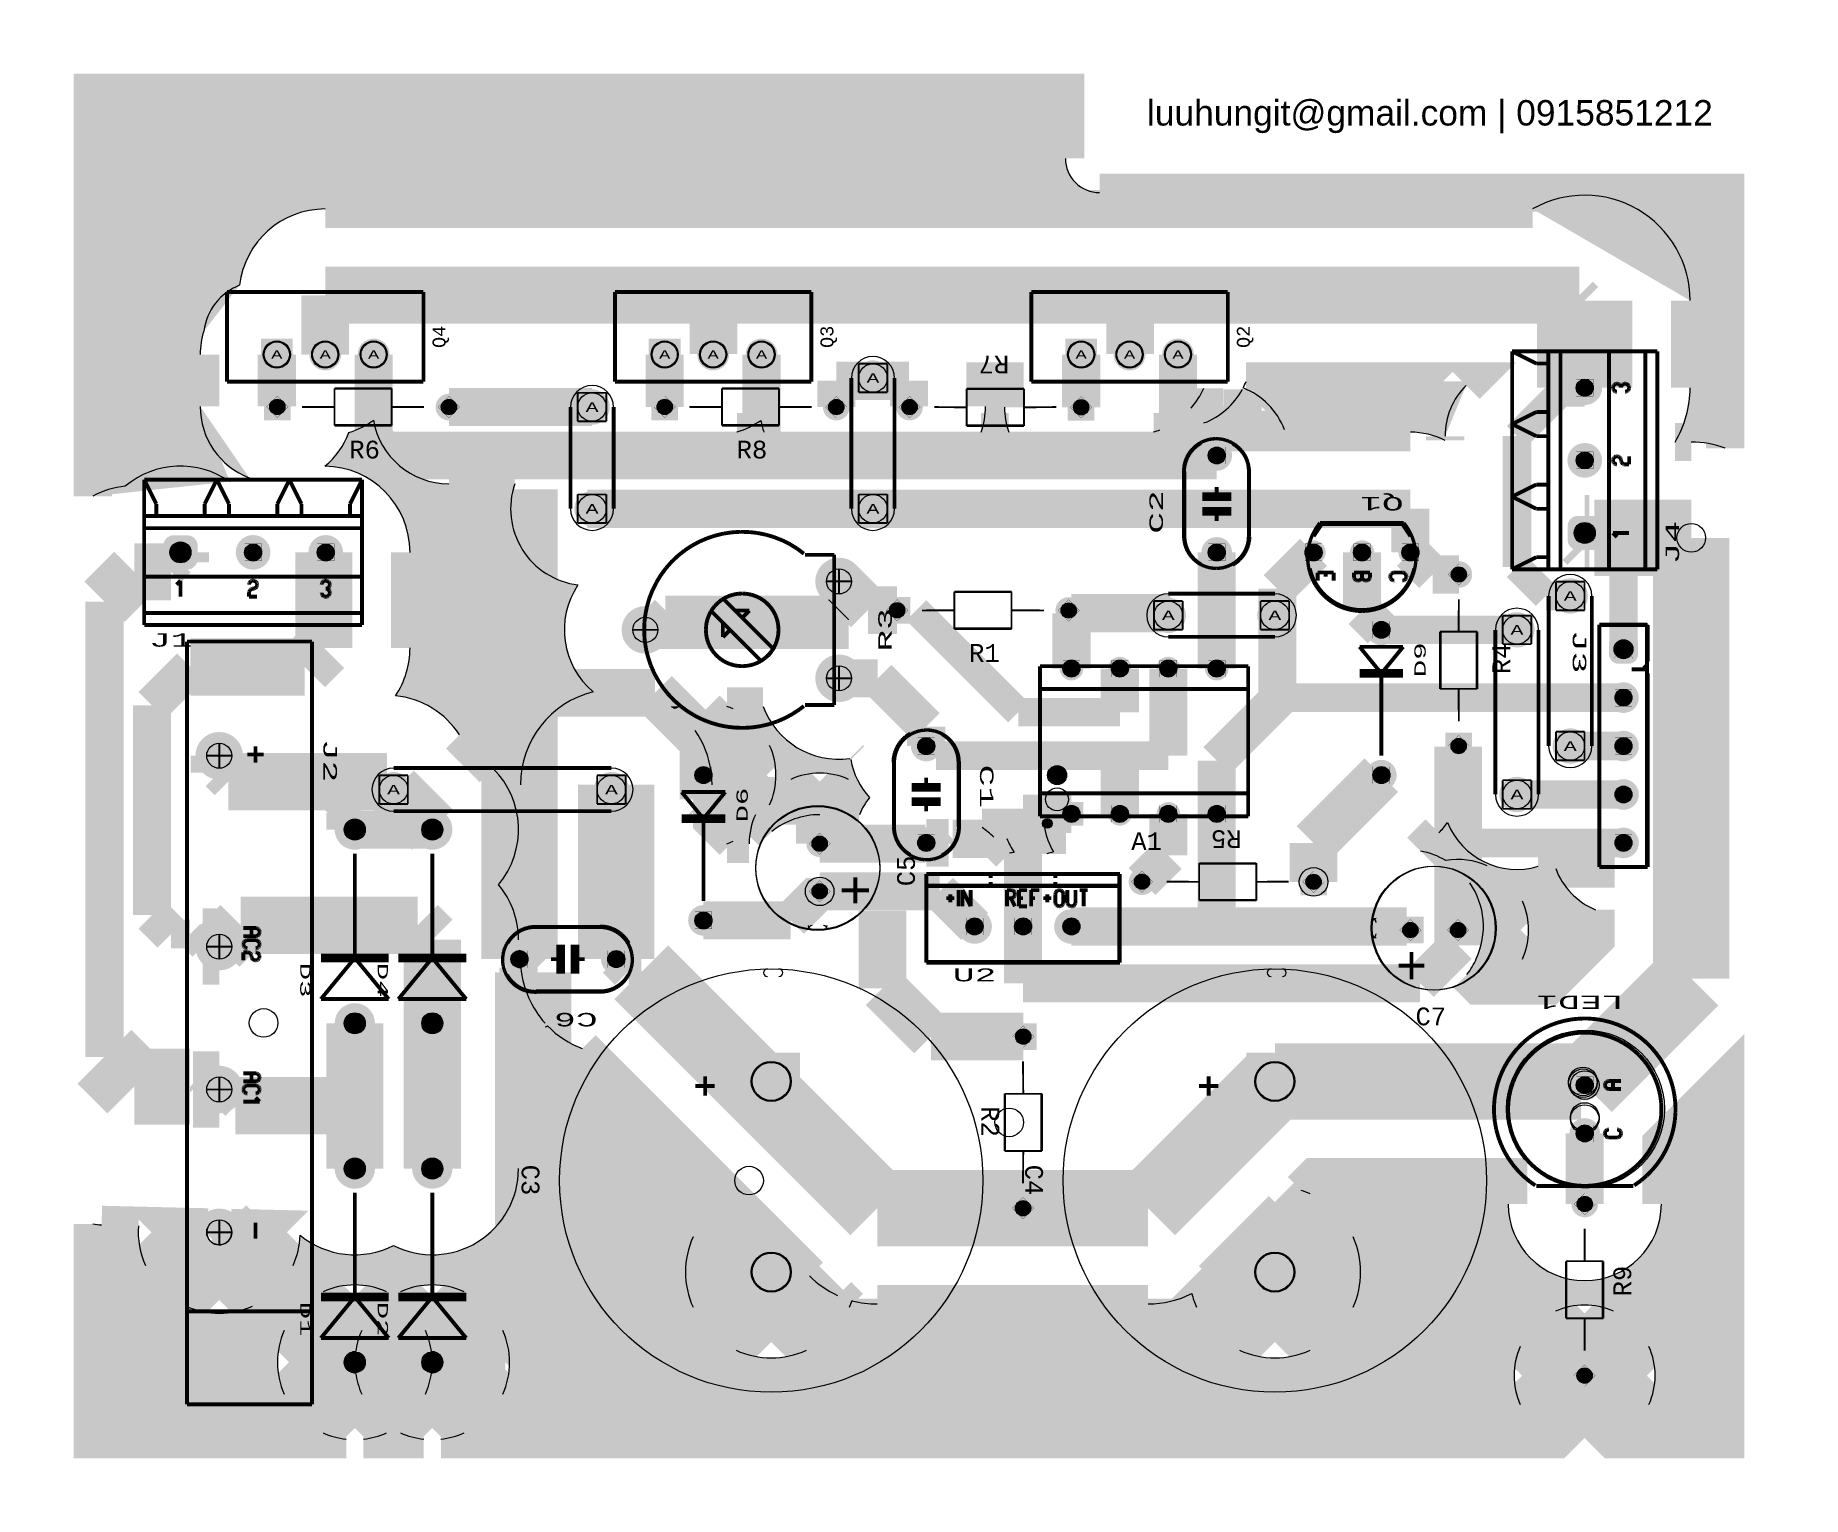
# Model space of a CAD drawing. Extents: x -3 to 268, y -4 to 76.
# Drawn here: x -2.5 to 90.2, y -4.3 to 72.3 of the extents above; entities that cross this region are included whole.
import ezdxf
from ezdxf.enums import TextEntityAlignment as Align

# ---------------------------------------------------------------- set-up
doc = ezdxf.new("R2010")
doc.units = 0
for name, color, linetype in [('3D_INFO_TOP', 1, 'CONTINUOUS'), ('BOARD_OUTLINE', 2, 'CONTINUOUS'), ('COPPER_BOTTOM', 3, 'CONTINUOUS'), ('COPPER_TOP', 1, 'CONTINUOUS'), ('DESIGN_RULE_CHECK', 1, 'CONTINUOUS'), ('DRILL', 255, 'CONTINUOUS'), ('DRILL_SYMBOLS', 255, 'CONTINUOUS'), ('SILKSCREEN_TOP', 4, 'CONTINUOUS'), ('SOLDER_MASK_BOTTOM', 212, 'CONTINUOUS'), ('SOLDER_MASK_TOP', 200, 'CONTINUOUS')]:
    doc.layers.add(name, color=color, linetype=linetype)
doc.styles.add('MONOTxtStyle', font='monotxt')
doc.styles.get("Standard").update_dxf_attribs({"font": 'Arial'})

msp = doc.modelspace()

# ---------------------------------------------------------------- texts
at = {"layer": 'COPPER_BOTTOM', "width": 0.995556}
msp.add_text('luuhungit@gmail.com | 0915851212', height=1.333333, dxfattribs=at).set_placement((70.616835, 68.267782), align=Align.MIDDLE_CENTER)
at = {"layer": 'DRILL_SYMBOLS', "style": 'MONOTxtStyle', "width": 1.555556}
for height, p in [(0.440267, (10.1331, 55.588898)), (0.440267, (12.6731, 55.588898)), (0.440267, (15.2131, 55.588898)), (0.440267, (30.479999, 55.588898)), (0.440267, (33.019999, 55.588898)), (0.440267, (35.559999, 55.588898)), (0.440267, (52.323999, 55.588898)), (0.440267, (54.863999, 55.588898)), (0.440267, (57.403999, 55.588898)), (0.5, (41.402, 54.356)), (0.5, (26.67, 52.832)), (0.5, (26.67, 47.498)), (0.5, (41.402, 47.498)), (0.5, (77.978, 42.926)), (0.5, (56.896, 41.91)), (0.5, (62.484, 41.91)), (0.5, (75.184, 41.148)), (0.5, (77.978, 35.052)), (0.5, (16.256, 32.766)), (0.5, (27.686, 32.766)), (0.5, (75.184, 32.512))]:
    msp.add_text('A', height=height, dxfattribs=at).set_placement(p, align=Align.MIDDLE_CENTER)
at = {"layer": 'SILKSCREEN_TOP', "style": 'MONOTxtStyle'}
for s, height, rotation, width, p in [('Q4', 0.677333, 90, 0.995556, (18.6421, 56.515998)), ('Q3', 0.677333, 90, 0.995556, (38.988999, 56.515998)), ('Q2', 0.677333, 90, 0.995556, (60.832999, 56.515998)), ('R7', 0.933333, 180, 0.995556, (47.746688, 55.061167)), ('C2', 0.705555, 90, 1.866667, (56.261, 47.328667)), ('Q1', 0.705555, 180, 1.866667, (68.099178, 47.763261)), ('J4', 0.705555, 90, 1.866667, (83.333167, 45.72)), ('R3', 0.705555, 90, 1.866667, (42.037, 41.148)), ('J3', 0.705555, 270, 1.866667, (78.464833, 40.005)), ('D9', 0.592667, 90, 1.777778, (70.099936, 39.577518)), ('R4', 0.933333, 90, 0.995556, (74.365167, 39.629312)), ('J2', 0.705555, 270, 1.866667, (12.932833, 34.29)), ('C1', 0.705555, 270, 1.866667, (47.371, 32.935333)), ('D6', 0.592667, 90, 1.777778, (34.539936, 31.957518)), ('R5', 0.933333, 180, 0.995556, (59.938688, 30.169167)), ('C5', 0.933333, 90, 0.995556, (43.137167, 28.502)), ('D3', 0.536222, 270, 1.964913, (11.630067, 22.776696)), ('D4', 0.536222, 270, 1.964913, (15.694067, 22.776696)), ('LED1', 0.705555, 180, 1.866667, (78.486, 21.611167)), ('C6', 0.705555, 180, 1.866667, (25.823333, 20.701)), ('R2', 0.933333, 270, 0.995556, (47.56, 15.36)), ('C3', 0.933333, 270, 0.995556, (23.438833, 12.292)), ('C4', 0.933333, 270, 0.995556, (49.854833, 12.292)), ('R9', 0.933333, 90, 0.995556, (80.71, 6.992)), ('D1', 0.536222, 270, 1.964913, (11.630067, 4.996696)), ('D2', 0.536222, 270, 1.964913, (15.694067, 4.996696))]:
    msp.add_text(s, height=height, rotation=rotation, dxfattribs=dict(at, width=width)).set_placement(p, align=Align.MIDDLE_CENTER)
for s, height, width, p in [('R6', 0.933333, 0.995556, (14.737312, 50.602833)), ('R8', 0.933333, 0.995556, (35.057312, 50.602833)), ('J1', 0.705555, 1.866667, (4.572, 40.618833)), ('R1', 0.933333, 0.995556, (47.249312, 39.934833)), ('A1', 0.933333, 0.995556, (55.755931, 30.06544)), ('U2', 0.677333, 1.944444, (46.736, 23.05)), ('C7', 0.933333, 0.995556, (70.666, 20.870833))]:
    msp.add_text(s, height=height, dxfattribs=dict(at, width=width)).set_placement(p, align=Align.MIDDLE_CENTER)
at = {"layer": 'SILKSCREEN_TOP', "width": 0.995556}
msp.add_text('+', height=2, rotation=90, dxfattribs=at).set_placement((40.443008, 28.29938), align=Align.MIDDLE_RIGHT)
msp.add_text('+', height=2, dxfattribs=at).set_placement((70.46338, 23.564992), align=Align.MIDDLE_RIGHT)

# ---------------------------------------------------------------- hatches: boundary and pattern name
at = {"layer": 'COPPER_BOTTOM'}
h = msp.add_hatch(color=3, dxfattribs=at)
edge = h.paths.add_edge_path()
edge.add_line((12.6731, 63.222673), (76.005448, 63.222673))
edge.add_arc((78.74, 58.42), 5.526612, 0, 119.656371, ccw=False)
edge.add_line((84.266612, 58.42), (84.266612, 53.848))
edge.add_arc((78.74, 53.848), 5.526612, 328.958961, 0, ccw=False)
edge.add_line((83.475191, 50.998192), (84.328, 50.998192))
edge.add_arc((84.328, 45.974), 5.024192, 69.274707, 90, ccw=False)
edge.add_line((86.106, 50.673066), (86.106, 64.082453))
edge.add_line((86.106, 64.082453), (53.295089, 64.082453))
edge.add_arc((53.295089, 65.878653), 1.7962, 180, 270, ccw=False)
edge.add_line((51.498889, 65.878653), (51.498889, 69.31657))
edge.add_line((51.498889, 69.31657), (0.481329, 69.31657))
edge.add_line((0.481329, 69.31657), (0.481329, 48.153105))
edge.add_arc((2.654892, 44.188001), 4.521773, 95.968955, 118.730361, ccw=False)
edge.add_arc((5.08, 45.212), 4.521773, 55.181095, 129.814753, ccw=False)
edge.add_arc((8.89, 45.212), 3.910082, 92.912385, 108.306198, ccw=False)
edge.add_arc((10.1331, 52.8689), 4.019354, 180, 248.979248, ccw=False)
edge.add_line((6.113746, 52.8689), (6.113746, 55.588898))
edge.add_arc((10.1331, 55.588898), 4.019354, 162.229123, 180, ccw=False)
edge.add_arc((9.2949, 56.427098), 3.014515, 111.660115, 172.594327, ccw=False)
edge.add_arc((12.6731, 58.7009), 4.521773, 90, 173.296189, ccw=False)
h = msp.add_hatch(color=256, dxfattribs=at)
h.paths.add_polyline_path([(9.2949, 54.750698), (9.2949, 56.427098), (10.9713, 56.427098), (10.9713, 54.750698)])
edge = h.paths.add_edge_path()
edge.add_arc((10.1331, 55.588898), 0.6604, 0, 360)
h = msp.add_hatch(color=256, dxfattribs=at)
edge = h.paths.add_edge_path()
edge.add_arc((12.6731, 55.588898), 0.8382, 0, 360)
edge = h.paths.add_edge_path()
edge.add_arc((12.6731, 55.588898), 0.6604, 0, 360)
h = msp.add_hatch(color=256, dxfattribs=at)
edge = h.paths.add_edge_path()
edge.add_arc((15.2131, 55.588898), 0.8382, 0, 360)
edge = h.paths.add_edge_path()
edge.add_arc((15.2131, 55.588898), 0.6604, 0, 360)
h = msp.add_hatch(color=256, dxfattribs=at)
h.paths.add_polyline_path([(29.641799, 54.750698), (29.641799, 56.427098), (31.318199, 56.427098), (31.318199, 54.750698)])
edge = h.paths.add_edge_path()
edge.add_arc((30.479999, 55.588898), 0.6604, 0, 360)
h = msp.add_hatch(color=256, dxfattribs=at)
edge = h.paths.add_edge_path()
edge.add_arc((33.019999, 55.588898), 0.8382, 0, 360)
edge = h.paths.add_edge_path()
edge.add_arc((33.019999, 55.588898), 0.6604, 0, 360)
h = msp.add_hatch(color=256, dxfattribs=at)
edge = h.paths.add_edge_path()
edge.add_arc((35.559999, 55.588898), 0.8382, 0, 360)
edge = h.paths.add_edge_path()
edge.add_arc((35.559999, 55.588898), 0.6604, 0, 360)
h = msp.add_hatch(color=256, dxfattribs=at)
h.paths.add_polyline_path([(51.485799, 54.750698), (51.485799, 56.427098), (53.162199, 56.427098), (53.162199, 54.750698)])
edge = h.paths.add_edge_path()
edge.add_arc((52.323999, 55.588898), 0.6604, 0, 360)
h = msp.add_hatch(color=256, dxfattribs=at)
edge = h.paths.add_edge_path()
edge.add_arc((54.863999, 55.588898), 0.8382, 0, 360)
edge = h.paths.add_edge_path()
edge.add_arc((54.863999, 55.588898), 0.6604, 0, 360)
h = msp.add_hatch(color=256, dxfattribs=at)
edge = h.paths.add_edge_path()
edge.add_arc((57.403999, 55.588898), 0.8382, 0, 360)
edge = h.paths.add_edge_path()
edge.add_arc((57.403999, 55.588898), 0.6604, 0, 360)
for points in [[(42.3298, 54.356), (42.325332, 54.44694), (42.311972, 54.537004), (42.289849, 54.625326), (42.259175, 54.711053), (42.220246, 54.793361), (42.173437, 54.871458), (42.119199, 54.94459), (42.058054, 55.012054), (41.99059, 55.073199), (41.917458, 55.127437), (41.839361, 55.174246), (41.757053, 55.213175), (41.671326, 55.243849), (41.583004, 55.265972), (41.49294, 55.279332), (41.402, 55.2838), (41.31106, 55.279332), (41.220996, 55.265972), (41.132674, 55.243849), (41.046947, 55.213175), (40.964639, 55.174246), (40.886542, 55.127437), (40.81341, 55.073199), (40.745946, 55.012054), (40.684801, 54.94459), (40.630563, 54.871458), (40.583754, 54.793361), (40.544825, 54.711053), (40.514151, 54.625326), (40.492028, 54.537004), (40.478668, 54.44694), (40.4742, 54.356), (40.478668, 54.26506), (40.492028, 54.174996), (40.514151, 54.086674), (40.544825, 54.000947), (40.583754, 53.918639), (40.630563, 53.840542), (40.684801, 53.76741), (40.745946, 53.699946), (40.81341, 53.638801), (40.886542, 53.584563), (40.964639, 53.537754), (41.046947, 53.498825), (41.132674, 53.468151), (41.220996, 53.446028), (41.31106, 53.432668), (41.402, 53.4282), (41.402, 53.606), (41.328488, 53.609612), (41.255683, 53.620412), (41.184287, 53.638295), (41.114988, 53.663091), (41.048453, 53.69456), (40.985323, 53.732398), (40.926206, 53.776243), (40.87167, 53.82567), (40.822243, 53.880206), (40.778398, 53.939323), (40.74056, 54.002453), (40.709091, 54.068988), (40.684295, 54.138287), (40.666412, 54.209683), (40.655612, 54.282488), (40.652, 54.356), (40.655612, 54.429512), (40.666412, 54.502317), (40.684295, 54.573713), (40.709091, 54.643012), (40.74056, 54.709547), (40.778398, 54.772677), (40.822243, 54.831794), (40.87167, 54.88633), (40.926206, 54.935757), (40.985323, 54.979602), (41.048453, 55.01744), (41.114988, 55.048909), (41.184287, 55.073705), (41.255683, 55.091588), (41.328488, 55.102388), (41.402, 55.106), (41.475512, 55.102388), (41.548317, 55.091588), (41.619713, 55.073705), (41.689012, 55.048909), (41.755547, 55.01744), (41.818677, 54.979602), (41.877794, 54.935757), (41.93233, 54.88633), (41.981757, 54.831794), (42.025602, 54.772677), (42.06344, 54.709547), (42.094909, 54.643012), (42.119705, 54.573713), (42.137588, 54.502317), (42.148388, 54.429512), (42.152, 54.356), (42.148388, 54.282488), (42.137588, 54.209683), (42.119705, 54.138287), (42.094909, 54.068988), (42.06344, 54.002453), (42.025602, 53.939323), (41.981757, 53.880206), (41.93233, 53.82567), (41.877794, 53.776243), (41.818677, 53.732398), (41.755547, 53.69456), (41.689012, 53.663091), (41.619713, 53.638295), (41.548317, 53.620412), (41.475512, 53.609612), (41.402, 53.606), (41.402, 53.4282), (41.49294, 53.432668), (41.583004, 53.446028), (41.671326, 53.468151), (41.757053, 53.498825), (41.839361, 53.537754), (41.917458, 53.584563), (41.99059, 53.638801), (42.058054, 53.699946), (42.119199, 53.76741), (42.173437, 53.840542), (42.220246, 53.918639), (42.259175, 54.000947), (42.289849, 54.086674), (42.311972, 54.174996), (42.325332, 54.26506)], [(27.5978, 52.832), (27.593332, 52.92294), (27.579972, 53.013004), (27.557849, 53.101326), (27.527175, 53.187053), (27.488246, 53.269361), (27.441437, 53.347458), (27.387199, 53.42059), (27.326054, 53.488054), (27.25859, 53.549199), (27.185458, 53.603437), (27.107361, 53.650246), (27.025053, 53.689175), (26.939326, 53.719849), (26.851004, 53.741972), (26.76094, 53.755332), (26.67, 53.7598), (26.57906, 53.755332), (26.488996, 53.741972), (26.400674, 53.719849), (26.314947, 53.689175), (26.232639, 53.650246), (26.154542, 53.603437), (26.08141, 53.549199), (26.013946, 53.488054), (25.952801, 53.42059), (25.898563, 53.347458), (25.851754, 53.269361), (25.812825, 53.187053), (25.782151, 53.101326), (25.760028, 53.013004), (25.746668, 52.92294), (25.7422, 52.832), (25.746668, 52.74106), (25.760028, 52.650996), (25.782151, 52.562674), (25.812825, 52.476947), (25.851754, 52.394639), (25.898563, 52.316542), (25.952801, 52.24341), (26.013946, 52.175946), (26.08141, 52.114801), (26.154542, 52.060563), (26.232639, 52.013754), (26.314947, 51.974825), (26.400674, 51.944151), (26.488996, 51.922028), (26.57906, 51.908668), (26.67, 51.9042), (26.67, 52.082), (26.596488, 52.085612), (26.523683, 52.096412), (26.452287, 52.114295), (26.382988, 52.139091), (26.316453, 52.17056), (26.253323, 52.208398), (26.194206, 52.252243), (26.13967, 52.30167), (26.090243, 52.356206), (26.046398, 52.415323), (26.00856, 52.478453), (25.977091, 52.544988), (25.952295, 52.614287), (25.934412, 52.685683), (25.923612, 52.758488), (25.92, 52.832), (25.923612, 52.905512), (25.934412, 52.978317), (25.952295, 53.049713), (25.977091, 53.119012), (26.00856, 53.185547), (26.046398, 53.248677), (26.090243, 53.307794), (26.13967, 53.36233), (26.194206, 53.411757), (26.253323, 53.455602), (26.316453, 53.49344), (26.382988, 53.524909), (26.452287, 53.549705), (26.523683, 53.567588), (26.596488, 53.578388), (26.67, 53.582), (26.743512, 53.578388), (26.816317, 53.567588), (26.887713, 53.549705), (26.957012, 53.524909), (27.023547, 53.49344), (27.086677, 53.455602), (27.145794, 53.411757), (27.20033, 53.36233), (27.249757, 53.307794), (27.293602, 53.248677), (27.33144, 53.185547), (27.362909, 53.119012), (27.387705, 53.049713), (27.405588, 52.978317), (27.416388, 52.905512), (27.42, 52.832), (27.416388, 52.758488), (27.405588, 52.685683), (27.387705, 52.614287), (27.362909, 52.544988), (27.33144, 52.478453), (27.293602, 52.415323), (27.249757, 52.356206), (27.20033, 52.30167), (27.145794, 52.252243), (27.086677, 52.208398), (27.023547, 52.17056), (26.957012, 52.139091), (26.887713, 52.114295), (26.816317, 52.096412), (26.743512, 52.085612), (26.67, 52.082), (26.67, 51.9042), (26.76094, 51.908668), (26.851004, 51.922028), (26.939326, 51.944151), (27.025053, 51.974825), (27.107361, 52.013754), (27.185458, 52.060563), (27.25859, 52.114801), (27.326054, 52.175946), (27.387199, 52.24341), (27.441437, 52.316542), (27.488246, 52.394639), (27.527175, 52.476947), (27.557849, 52.562674), (27.579972, 52.650996), (27.593332, 52.74106)], [(27.5978, 47.498), (27.593332, 47.58894), (27.579972, 47.679004), (27.557849, 47.767326), (27.527175, 47.853053), (27.488246, 47.935361), (27.441437, 48.013458), (27.387199, 48.08659), (27.326054, 48.154054), (27.25859, 48.215199), (27.185458, 48.269437), (27.107361, 48.316246), (27.025053, 48.355175), (26.939326, 48.385849), (26.851004, 48.407972), (26.76094, 48.421332), (26.67, 48.4258), (26.57906, 48.421332), (26.488996, 48.407972), (26.400674, 48.385849), (26.314947, 48.355175), (26.232639, 48.316246), (26.154542, 48.269437), (26.08141, 48.215199), (26.013946, 48.154054), (25.952801, 48.08659), (25.898563, 48.013458), (25.851754, 47.935361), (25.812825, 47.853053), (25.782151, 47.767326), (25.760028, 47.679004), (25.746668, 47.58894), (25.7422, 47.498), (25.746668, 47.40706), (25.760028, 47.316996), (25.782151, 47.228674), (25.812825, 47.142947), (25.851754, 47.060639), (25.898563, 46.982542), (25.952801, 46.90941), (26.013946, 46.841946), (26.08141, 46.780801), (26.154542, 46.726563), (26.232639, 46.679754), (26.314947, 46.640825), (26.400674, 46.610151), (26.488996, 46.588028), (26.57906, 46.574668), (26.67, 46.5702), (26.67, 46.748), (26.596488, 46.751612), (26.523683, 46.762412), (26.452287, 46.780295), (26.382988, 46.805091), (26.316453, 46.83656), (26.253323, 46.874398), (26.194206, 46.918243), (26.13967, 46.96767), (26.090243, 47.022206), (26.046398, 47.081323), (26.00856, 47.144453), (25.977091, 47.210988), (25.952295, 47.280287), (25.934412, 47.351683), (25.923612, 47.424488), (25.92, 47.498), (25.923612, 47.571512), (25.934412, 47.644317), (25.952295, 47.715713), (25.977091, 47.785012), (26.00856, 47.851547), (26.046398, 47.914677), (26.090243, 47.973794), (26.13967, 48.02833), (26.194206, 48.077757), (26.253323, 48.121602), (26.316453, 48.15944), (26.382988, 48.190909), (26.452287, 48.215705), (26.523683, 48.233588), (26.596488, 48.244388), (26.67, 48.248), (26.743512, 48.244388), (26.816317, 48.233588), (26.887713, 48.215705), (26.957012, 48.190909), (27.023547, 48.15944), (27.086677, 48.121602), (27.145794, 48.077757), (27.20033, 48.02833), (27.249757, 47.973794), (27.293602, 47.914677), (27.33144, 47.851547), (27.362909, 47.785012), (27.387705, 47.715713), (27.405588, 47.644317), (27.416388, 47.571512), (27.42, 47.498), (27.416388, 47.424488), (27.405588, 47.351683), (27.387705, 47.280287), (27.362909, 47.210988), (27.33144, 47.144453), (27.293602, 47.081323), (27.249757, 47.022206), (27.20033, 46.96767), (27.145794, 46.918243), (27.086677, 46.874398), (27.023547, 46.83656), (26.957012, 46.805091), (26.887713, 46.780295), (26.816317, 46.762412), (26.743512, 46.751612), (26.67, 46.748), (26.67, 46.5702), (26.76094, 46.574668), (26.851004, 46.588028), (26.939326, 46.610151), (27.025053, 46.640825), (27.107361, 46.679754), (27.185458, 46.726563), (27.25859, 46.780801), (27.326054, 46.841946), (27.387199, 46.90941), (27.441437, 46.982542), (27.488246, 47.060639), (27.527175, 47.142947), (27.557849, 47.228674), (27.579972, 47.316996), (27.593332, 47.40706)], [(42.3298, 47.498), (42.325332, 47.58894), (42.311972, 47.679004), (42.289849, 47.767326), (42.259175, 47.853053), (42.220246, 47.935361), (42.173437, 48.013458), (42.119199, 48.08659), (42.058054, 48.154054), (41.99059, 48.215199), (41.917458, 48.269437), (41.839361, 48.316246), (41.757053, 48.355175), (41.671326, 48.385849), (41.583004, 48.407972), (41.49294, 48.421332), (41.402, 48.4258), (41.31106, 48.421332), (41.220996, 48.407972), (41.132674, 48.385849), (41.046947, 48.355175), (40.964639, 48.316246), (40.886542, 48.269437), (40.81341, 48.215199), (40.745946, 48.154054), (40.684801, 48.08659), (40.630563, 48.013458), (40.583754, 47.935361), (40.544825, 47.853053), (40.514151, 47.767326), (40.492028, 47.679004), (40.478668, 47.58894), (40.4742, 47.498), (40.478668, 47.40706), (40.492028, 47.316996), (40.514151, 47.228674), (40.544825, 47.142947), (40.583754, 47.060639), (40.630563, 46.982542), (40.684801, 46.90941), (40.745946, 46.841946), (40.81341, 46.780801), (40.886542, 46.726563), (40.964639, 46.679754), (41.046947, 46.640825), (41.132674, 46.610151), (41.220996, 46.588028), (41.31106, 46.574668), (41.402, 46.5702), (41.402, 46.748), (41.328488, 46.751612), (41.255683, 46.762412), (41.184287, 46.780295), (41.114988, 46.805091), (41.048453, 46.83656), (40.985323, 46.874398), (40.926206, 46.918243), (40.87167, 46.96767), (40.822243, 47.022206), (40.778398, 47.081323), (40.74056, 47.144453), (40.709091, 47.210988), (40.684295, 47.280287), (40.666412, 47.351683), (40.655612, 47.424488), (40.652, 47.498), (40.655612, 47.571512), (40.666412, 47.644317), (40.684295, 47.715713), (40.709091, 47.785012), (40.74056, 47.851547), (40.778398, 47.914677), (40.822243, 47.973794), (40.87167, 48.02833), (40.926206, 48.077757), (40.985323, 48.121602), (41.048453, 48.15944), (41.114988, 48.190909), (41.184287, 48.215705), (41.255683, 48.233588), (41.328488, 48.244388), (41.402, 48.248), (41.475512, 48.244388), (41.548317, 48.233588), (41.619713, 48.215705), (41.689012, 48.190909), (41.755547, 48.15944), (41.818677, 48.121602), (41.877794, 48.077757), (41.93233, 48.02833), (41.981757, 47.973794), (42.025602, 47.914677), (42.06344, 47.851547), (42.094909, 47.785012), (42.119705, 47.715713), (42.137588, 47.644317), (42.148388, 47.571512), (42.152, 47.498), (42.148388, 47.424488), (42.137588, 47.351683), (42.119705, 47.280287), (42.094909, 47.210988), (42.06344, 47.144453), (42.025602, 47.081323), (41.981757, 47.022206), (41.93233, 46.96767), (41.877794, 46.918243), (41.818677, 46.874398), (41.755547, 46.83656), (41.689012, 46.805091), (41.619713, 46.780295), (41.548317, 46.762412), (41.475512, 46.751612), (41.402, 46.748), (41.402, 46.5702), (41.49294, 46.574668), (41.583004, 46.588028), (41.671326, 46.610151), (41.757053, 46.640825), (41.839361, 46.679754), (41.917458, 46.726563), (41.99059, 46.780801), (42.058054, 46.841946), (42.119199, 46.90941), (42.173437, 46.982542), (42.220246, 47.060639), (42.259175, 47.142947), (42.289849, 47.228674), (42.311972, 47.316996), (42.325332, 47.40706)], [(78.9058, 42.926), (78.901332, 43.01694), (78.887972, 43.107004), (78.865849, 43.195326), (78.835175, 43.281053), (78.796246, 43.363361), (78.749437, 43.441458), (78.695199, 43.51459), (78.634054, 43.582054), (78.56659, 43.643199), (78.493458, 43.697437), (78.415361, 43.744246), (78.333053, 43.783175), (78.247326, 43.813849), (78.159004, 43.835972), (78.06894, 43.849332), (77.978, 43.8538), (77.88706, 43.849332), (77.796996, 43.835972), (77.708674, 43.813849), (77.622947, 43.783175), (77.540639, 43.744246), (77.462542, 43.697437), (77.38941, 43.643199), (77.321946, 43.582054), (77.260801, 43.51459), (77.206563, 43.441458), (77.159754, 43.363361), (77.120825, 43.281053), (77.090151, 43.195326), (77.068028, 43.107004), (77.054668, 43.01694), (77.0502, 42.926), (77.054668, 42.83506), (77.068028, 42.744996), (77.090151, 42.656674), (77.120825, 42.570947), (77.159754, 42.488639), (77.206563, 42.410542), (77.260801, 42.33741), (77.321946, 42.269946), (77.38941, 42.208801), (77.462542, 42.154563), (77.540639, 42.107754), (77.622947, 42.068825), (77.708674, 42.038151), (77.796996, 42.016028), (77.88706, 42.002668), (77.978, 41.9982), (77.978, 42.176), (77.904488, 42.179612), (77.831683, 42.190412), (77.760287, 42.208295), (77.690988, 42.233091), (77.624453, 42.26456), (77.561323, 42.302398), (77.502206, 42.346243), (77.44767, 42.39567), (77.398243, 42.450206), (77.354398, 42.509323), (77.31656, 42.572453), (77.285091, 42.638988), (77.260295, 42.708287), (77.242412, 42.779683), (77.231612, 42.852488), (77.228, 42.926), (77.231612, 42.999512), (77.242412, 43.072317), (77.260295, 43.143713), (77.285091, 43.213012), (77.31656, 43.279547), (77.354398, 43.342677), (77.398243, 43.401794), (77.44767, 43.45633), (77.502206, 43.505757), (77.561323, 43.549602), (77.624453, 43.58744), (77.690988, 43.618909), (77.760287, 43.643705), (77.831683, 43.661588), (77.904488, 43.672388), (77.978, 43.676), (78.051512, 43.672388), (78.124317, 43.661588), (78.195713, 43.643705), (78.265012, 43.618909), (78.331547, 43.58744), (78.394677, 43.549602), (78.453794, 43.505757), (78.50833, 43.45633), (78.557757, 43.401794), (78.601602, 43.342677), (78.63944, 43.279547), (78.670909, 43.213012), (78.695705, 43.143713), (78.713588, 43.072317), (78.724388, 42.999512), (78.728, 42.926), (78.724388, 42.852488), (78.713588, 42.779683), (78.695705, 42.708287), (78.670909, 42.638988), (78.63944, 42.572453), (78.601602, 42.509323), (78.557757, 42.450206), (78.50833, 42.39567), (78.453794, 42.346243), (78.394677, 42.302398), (78.331547, 42.26456), (78.265012, 42.233091), (78.195713, 42.208295), (78.124317, 42.190412), (78.051512, 42.179612), (77.978, 42.176), (77.978, 41.9982), (78.06894, 42.002668), (78.159004, 42.016028), (78.247326, 42.038151), (78.333053, 42.068825), (78.415361, 42.107754), (78.493458, 42.154563), (78.56659, 42.208801), (78.634054, 42.269946), (78.695199, 42.33741), (78.749437, 42.410542), (78.796246, 42.488639), (78.835175, 42.570947), (78.865849, 42.656674), (78.887972, 42.744996), (78.901332, 42.83506)], [(57.8238, 41.91), (57.819332, 42.00094), (57.805972, 42.091004), (57.783849, 42.179326), (57.753175, 42.265053), (57.714246, 42.347361), (57.667437, 42.425458), (57.613199, 42.49859), (57.552054, 42.566054), (57.48459, 42.627199), (57.411458, 42.681437), (57.333361, 42.728246), (57.251053, 42.767175), (57.165326, 42.797849), (57.077004, 42.819972), (56.98694, 42.833332), (56.896, 42.8378), (56.80506, 42.833332), (56.714996, 42.819972), (56.626674, 42.797849), (56.540947, 42.767175), (56.458639, 42.728246), (56.380542, 42.681437), (56.30741, 42.627199), (56.239946, 42.566054), (56.178801, 42.49859), (56.124563, 42.425458), (56.077754, 42.347361), (56.038825, 42.265053), (56.008151, 42.179326), (55.986028, 42.091004), (55.972668, 42.00094), (55.9682, 41.91), (55.972668, 41.81906), (55.986028, 41.728996), (56.008151, 41.640674), (56.038825, 41.554947), (56.077754, 41.472639), (56.124563, 41.394542), (56.178801, 41.32141), (56.239946, 41.253946), (56.30741, 41.192801), (56.380542, 41.138563), (56.458639, 41.091754), (56.540947, 41.052825), (56.626674, 41.022151), (56.714996, 41.000028), (56.80506, 40.986668), (56.896, 40.9822), (56.896, 41.16), (56.822488, 41.163612), (56.749683, 41.174412), (56.678287, 41.192295), (56.608988, 41.217091), (56.542453, 41.24856), (56.479323, 41.286398), (56.420206, 41.330243), (56.36567, 41.37967), (56.316243, 41.434206), (56.272398, 41.493323), (56.23456, 41.556453), (56.203091, 41.622988), (56.178295, 41.692287), (56.160412, 41.763683), (56.149612, 41.836488), (56.146, 41.91), (56.149612, 41.983512), (56.160412, 42.056317), (56.178295, 42.127713), (56.203091, 42.197012), (56.23456, 42.263547), (56.272398, 42.326677), (56.316243, 42.385794), (56.36567, 42.44033), (56.420206, 42.489757), (56.479323, 42.533602), (56.542453, 42.57144), (56.608988, 42.602909), (56.678287, 42.627705), (56.749683, 42.645588), (56.822488, 42.656388), (56.896, 42.66), (56.969512, 42.656388), (57.042317, 42.645588), (57.113713, 42.627705), (57.183012, 42.602909), (57.249547, 42.57144), (57.312677, 42.533602), (57.371794, 42.489757), (57.42633, 42.44033), (57.475757, 42.385794), (57.519602, 42.326677), (57.55744, 42.263547), (57.588909, 42.197012), (57.613705, 42.127713), (57.631588, 42.056317), (57.642388, 41.983512), (57.646, 41.91), (57.642388, 41.836488), (57.631588, 41.763683), (57.613705, 41.692287), (57.588909, 41.622988), (57.55744, 41.556453), (57.519602, 41.493323), (57.475757, 41.434206), (57.42633, 41.37967), (57.371794, 41.330243), (57.312677, 41.286398), (57.249547, 41.24856), (57.183012, 41.217091), (57.113713, 41.192295), (57.042317, 41.174412), (56.969512, 41.163612), (56.896, 41.16), (56.896, 40.9822), (56.98694, 40.986668), (57.077004, 41.000028), (57.165326, 41.022151), (57.251053, 41.052825), (57.333361, 41.091754), (57.411458, 41.138563), (57.48459, 41.192801), (57.552054, 41.253946), (57.613199, 41.32141), (57.667437, 41.394542), (57.714246, 41.472639), (57.753175, 41.554947), (57.783849, 41.640674), (57.805972, 41.728996), (57.819332, 41.81906)], [(63.4118, 41.91), (63.407332, 42.00094), (63.393972, 42.091004), (63.371849, 42.179326), (63.341175, 42.265053), (63.302246, 42.347361), (63.255437, 42.425458), (63.201199, 42.49859), (63.140054, 42.566054), (63.07259, 42.627199), (62.999458, 42.681437), (62.921361, 42.728246), (62.839053, 42.767175), (62.753326, 42.797849), (62.665004, 42.819972), (62.57494, 42.833332), (62.484, 42.8378), (62.39306, 42.833332), (62.302996, 42.819972), (62.214674, 42.797849), (62.128947, 42.767175), (62.046639, 42.728246), (61.968542, 42.681437), (61.89541, 42.627199), (61.827946, 42.566054), (61.766801, 42.49859), (61.712563, 42.425458), (61.665754, 42.347361), (61.626825, 42.265053), (61.596151, 42.179326), (61.574028, 42.091004), (61.560668, 42.00094), (61.5562, 41.91), (61.560668, 41.81906), (61.574028, 41.728996), (61.596151, 41.640674), (61.626825, 41.554947), (61.665754, 41.472639), (61.712563, 41.394542), (61.766801, 41.32141), (61.827946, 41.253946), (61.89541, 41.192801), (61.968542, 41.138563), (62.046639, 41.091754), (62.128947, 41.052825), (62.214674, 41.022151), (62.302996, 41.000028), (62.39306, 40.986668), (62.484, 40.9822), (62.484, 41.16), (62.410488, 41.163612), (62.337683, 41.174412), (62.266287, 41.192295), (62.196988, 41.217091), (62.130453, 41.24856), (62.067323, 41.286398), (62.008206, 41.330243), (61.95367, 41.37967), (61.904243, 41.434206), (61.860398, 41.493323), (61.82256, 41.556453), (61.791091, 41.622988), (61.766295, 41.692287), (61.748412, 41.763683), (61.737612, 41.836488), (61.734, 41.91), (61.737612, 41.983512), (61.748412, 42.056317), (61.766295, 42.127713), (61.791091, 42.197012), (61.82256, 42.263547), (61.860398, 42.326677), (61.904243, 42.385794), (61.95367, 42.44033), (62.008206, 42.489757), (62.067323, 42.533602), (62.130453, 42.57144), (62.196988, 42.602909), (62.266287, 42.627705), (62.337683, 42.645588), (62.410488, 42.656388), (62.484, 42.66), (62.557512, 42.656388), (62.630317, 42.645588), (62.701713, 42.627705), (62.771012, 42.602909), (62.837547, 42.57144), (62.900677, 42.533602), (62.959794, 42.489757), (63.01433, 42.44033), (63.063757, 42.385794), (63.107602, 42.326677), (63.14544, 42.263547), (63.176909, 42.197012), (63.201705, 42.127713), (63.219588, 42.056317), (63.230388, 41.983512), (63.234, 41.91), (63.230388, 41.836488), (63.219588, 41.763683), (63.201705, 41.692287), (63.176909, 41.622988), (63.14544, 41.556453), (63.107602, 41.493323), (63.063757, 41.434206), (63.01433, 41.37967), (62.959794, 41.330243), (62.900677, 41.286398), (62.837547, 41.24856), (62.771012, 41.217091), (62.701713, 41.192295), (62.630317, 41.174412), (62.557512, 41.163612), (62.484, 41.16), (62.484, 40.9822), (62.57494, 40.986668), (62.665004, 41.000028), (62.753326, 41.022151), (62.839053, 41.052825), (62.921361, 41.091754), (62.999458, 41.138563), (63.07259, 41.192801), (63.140054, 41.253946), (63.201199, 41.32141), (63.255437, 41.394542), (63.302246, 41.472639), (63.341175, 41.554947), (63.371849, 41.640674), (63.393972, 41.728996), (63.407332, 41.81906)], [(76.1118, 41.148), (76.107332, 41.23894), (76.093972, 41.329004), (76.071849, 41.417326), (76.041175, 41.503053), (76.002246, 41.585361), (75.955437, 41.663458), (75.901199, 41.73659), (75.840054, 41.804054), (75.77259, 41.865199), (75.699458, 41.919437), (75.621361, 41.966246), (75.539053, 42.005175), (75.453326, 42.035849), (75.365004, 42.057972), (75.27494, 42.071332), (75.184, 42.0758), (75.09306, 42.071332), (75.002996, 42.057972), (74.914674, 42.035849), (74.828947, 42.005175), (74.746639, 41.966246), (74.668542, 41.919437), (74.59541, 41.865199), (74.527946, 41.804054), (74.466801, 41.73659), (74.412563, 41.663458), (74.365754, 41.585361), (74.326825, 41.503053), (74.296151, 41.417326), (74.274028, 41.329004), (74.260668, 41.23894), (74.2562, 41.148), (74.260668, 41.05706), (74.274028, 40.966996), (74.296151, 40.878674), (74.326825, 40.792947), (74.365754, 40.710639), (74.412563, 40.632542), (74.466801, 40.55941), (74.527946, 40.491946), (74.59541, 40.430801), (74.668542, 40.376563), (74.746639, 40.329754), (74.828947, 40.290825), (74.914674, 40.260151), (75.002996, 40.238028), (75.09306, 40.224668), (75.184, 40.2202), (75.184, 40.398), (75.110488, 40.401612), (75.037683, 40.412412), (74.966287, 40.430295), (74.896988, 40.455091), (74.830453, 40.48656), (74.767323, 40.524398), (74.708206, 40.568243), (74.65367, 40.61767), (74.604243, 40.672206), (74.560398, 40.731323), (74.52256, 40.794453), (74.491091, 40.860988), (74.466295, 40.930287), (74.448412, 41.001683), (74.437612, 41.074488), (74.434, 41.148), (74.437612, 41.221512), (74.448412, 41.294317), (74.466295, 41.365713), (74.491091, 41.435012), (74.52256, 41.501547), (74.560398, 41.564677), (74.604243, 41.623794), (74.65367, 41.67833), (74.708206, 41.727757), (74.767323, 41.771602), (74.830453, 41.80944), (74.896988, 41.840909), (74.966287, 41.865705), (75.037683, 41.883588), (75.110488, 41.894388), (75.184, 41.898), (75.257512, 41.894388), (75.330317, 41.883588), (75.401713, 41.865705), (75.471012, 41.840909), (75.537547, 41.80944), (75.600677, 41.771602), (75.659794, 41.727757), (75.71433, 41.67833), (75.763757, 41.623794), (75.807602, 41.564677), (75.84544, 41.501547), (75.876909, 41.435012), (75.901705, 41.365713), (75.919588, 41.294317), (75.930388, 41.221512), (75.934, 41.148), (75.930388, 41.074488), (75.919588, 41.001683), (75.901705, 40.930287), (75.876909, 40.860988), (75.84544, 40.794453), (75.807602, 40.731323), (75.763757, 40.672206), (75.71433, 40.61767), (75.659794, 40.568243), (75.600677, 40.524398), (75.537547, 40.48656), (75.471012, 40.455091), (75.401713, 40.430295), (75.330317, 40.412412), (75.257512, 40.401612), (75.184, 40.398), (75.184, 40.2202), (75.27494, 40.224668), (75.365004, 40.238028), (75.453326, 40.260151), (75.539053, 40.290825), (75.621361, 40.329754), (75.699458, 40.376563), (75.77259, 40.430801), (75.840054, 40.491946), (75.901199, 40.55941), (75.955437, 40.632542), (76.002246, 40.710639), (76.041175, 40.792947), (76.071849, 40.878674), (76.093972, 40.966996), (76.107332, 41.05706)], [(78.9058, 35.052), (78.901332, 35.14294), (78.887972, 35.233004), (78.865849, 35.321326), (78.835175, 35.407053), (78.796246, 35.489361), (78.749437, 35.567458), (78.695199, 35.64059), (78.634054, 35.708054), (78.56659, 35.769199), (78.493458, 35.823437), (78.415361, 35.870246), (78.333053, 35.909175), (78.247326, 35.939849), (78.159004, 35.961972), (78.06894, 35.975332), (77.978, 35.9798), (77.88706, 35.975332), (77.796996, 35.961972), (77.708674, 35.939849), (77.622947, 35.909175), (77.540639, 35.870246), (77.462542, 35.823437), (77.38941, 35.769199), (77.321946, 35.708054), (77.260801, 35.64059), (77.206563, 35.567458), (77.159754, 35.489361), (77.120825, 35.407053), (77.090151, 35.321326), (77.068028, 35.233004), (77.054668, 35.14294), (77.0502, 35.052), (77.054668, 34.96106), (77.068028, 34.870996), (77.090151, 34.782674), (77.120825, 34.696947), (77.159754, 34.614639), (77.206563, 34.536542), (77.260801, 34.46341), (77.321946, 34.395946), (77.38941, 34.334801), (77.462542, 34.280563), (77.540639, 34.233754), (77.622947, 34.194825), (77.708674, 34.164151), (77.796996, 34.142028), (77.88706, 34.128668), (77.978, 34.1242), (77.978, 34.302), (77.904488, 34.305612), (77.831683, 34.316412), (77.760287, 34.334295), (77.690988, 34.359091), (77.624453, 34.39056), (77.561323, 34.428398), (77.502206, 34.472243), (77.44767, 34.52167), (77.398243, 34.576206), (77.354398, 34.635323), (77.31656, 34.698453), (77.285091, 34.764988), (77.260295, 34.834287), (77.242412, 34.905683), (77.231612, 34.978488), (77.228, 35.052), (77.231612, 35.125512), (77.242412, 35.198317), (77.260295, 35.269713), (77.285091, 35.339012), (77.31656, 35.405547), (77.354398, 35.468677), (77.398243, 35.527794), (77.44767, 35.58233), (77.502206, 35.631757), (77.561323, 35.675602), (77.624453, 35.71344), (77.690988, 35.744909), (77.760287, 35.769705), (77.831683, 35.787588), (77.904488, 35.798388), (77.978, 35.802), (78.051512, 35.798388), (78.124317, 35.787588), (78.195713, 35.769705), (78.265012, 35.744909), (78.331547, 35.71344), (78.394677, 35.675602), (78.453794, 35.631757), (78.50833, 35.58233), (78.557757, 35.527794), (78.601602, 35.468677), (78.63944, 35.405547), (78.670909, 35.339012), (78.695705, 35.269713), (78.713588, 35.198317), (78.724388, 35.125512), (78.728, 35.052), (78.724388, 34.978488), (78.713588, 34.905683), (78.695705, 34.834287), (78.670909, 34.764988), (78.63944, 34.698453), (78.601602, 34.635323), (78.557757, 34.576206), (78.50833, 34.52167), (78.453794, 34.472243), (78.394677, 34.428398), (78.331547, 34.39056), (78.265012, 34.359091), (78.195713, 34.334295), (78.124317, 34.316412), (78.051512, 34.305612), (77.978, 34.302), (77.978, 34.1242), (78.06894, 34.128668), (78.159004, 34.142028), (78.247326, 34.164151), (78.333053, 34.194825), (78.415361, 34.233754), (78.493458, 34.280563), (78.56659, 34.334801), (78.634054, 34.395946), (78.695199, 34.46341), (78.749437, 34.536542), (78.796246, 34.614639), (78.835175, 34.696947), (78.865849, 34.782674), (78.887972, 34.870996), (78.901332, 34.96106)], [(17.1838, 32.766), (17.179332, 32.85694), (17.165972, 32.947004), (17.143849, 33.035326), (17.113175, 33.121053), (17.074246, 33.203361), (17.027437, 33.281458), (16.973199, 33.35459), (16.912054, 33.422054), (16.84459, 33.483199), (16.771458, 33.537437), (16.693361, 33.584246), (16.611053, 33.623175), (16.525326, 33.653849), (16.437004, 33.675972), (16.34694, 33.689332), (16.256, 33.6938), (16.16506, 33.689332), (16.074996, 33.675972), (15.986674, 33.653849), (15.900947, 33.623175), (15.818639, 33.584246), (15.740542, 33.537437), (15.66741, 33.483199), (15.599946, 33.422054), (15.538801, 33.35459), (15.484563, 33.281458), (15.437754, 33.203361), (15.398825, 33.121053), (15.368151, 33.035326), (15.346028, 32.947004), (15.332668, 32.85694), (15.3282, 32.766), (15.332668, 32.67506), (15.346028, 32.584996), (15.368151, 32.496674), (15.398825, 32.410947), (15.437754, 32.328639), (15.484563, 32.250542), (15.538801, 32.17741), (15.599946, 32.109946), (15.66741, 32.048801), (15.740542, 31.994563), (15.818639, 31.947754), (15.900947, 31.908825), (15.986674, 31.878151), (16.074996, 31.856028), (16.16506, 31.842668), (16.256, 31.8382), (16.256, 32.016), (16.182488, 32.019612), (16.109683, 32.030412), (16.038287, 32.048295), (15.968988, 32.073091), (15.902453, 32.10456), (15.839323, 32.142398), (15.780206, 32.186243), (15.72567, 32.23567), (15.676243, 32.290206), (15.632398, 32.349323), (15.59456, 32.412453), (15.563091, 32.478988), (15.538295, 32.548287), (15.520412, 32.619683), (15.509612, 32.692488), (15.506, 32.766), (15.509612, 32.839512), (15.520412, 32.912317), (15.538295, 32.983713), (15.563091, 33.053012), (15.59456, 33.119547), (15.632398, 33.182677), (15.676243, 33.241794), (15.72567, 33.29633), (15.780206, 33.345757), (15.839323, 33.389602), (15.902453, 33.42744), (15.968988, 33.458909), (16.038287, 33.483705), (16.109683, 33.501588), (16.182488, 33.512388), (16.256, 33.516), (16.329512, 33.512388), (16.402317, 33.501588), (16.473713, 33.483705), (16.543012, 33.458909), (16.609547, 33.42744), (16.672677, 33.389602), (16.731794, 33.345757), (16.78633, 33.29633), (16.835757, 33.241794), (16.879602, 33.182677), (16.91744, 33.119547), (16.948909, 33.053012), (16.973705, 32.983713), (16.991588, 32.912317), (17.002388, 32.839512), (17.006, 32.766), (17.002388, 32.692488), (16.991588, 32.619683), (16.973705, 32.548287), (16.948909, 32.478988), (16.91744, 32.412453), (16.879602, 32.349323), (16.835757, 32.290206), (16.78633, 32.23567), (16.731794, 32.186243), (16.672677, 32.142398), (16.609547, 32.10456), (16.543012, 32.073091), (16.473713, 32.048295), (16.402317, 32.030412), (16.329512, 32.019612), (16.256, 32.016), (16.256, 31.8382), (16.34694, 31.842668), (16.437004, 31.856028), (16.525326, 31.878151), (16.611053, 31.908825), (16.693361, 31.947754), (16.771458, 31.994563), (16.84459, 32.048801), (16.912054, 32.109946), (16.973199, 32.17741), (17.027437, 32.250542), (17.074246, 32.328639), (17.113175, 32.410947), (17.143849, 32.496674), (17.165972, 32.584996), (17.179332, 32.67506)], [(28.6138, 32.766), (28.609332, 32.85694), (28.595972, 32.947004), (28.573849, 33.035326), (28.543175, 33.121053), (28.504246, 33.203361), (28.457437, 33.281458), (28.403199, 33.35459), (28.342054, 33.422054), (28.27459, 33.483199), (28.201458, 33.537437), (28.123361, 33.584246), (28.041053, 33.623175), (27.955326, 33.653849), (27.867004, 33.675972), (27.77694, 33.689332), (27.686, 33.6938), (27.59506, 33.689332), (27.504996, 33.675972), (27.416674, 33.653849), (27.330947, 33.623175), (27.248639, 33.584246), (27.170542, 33.537437), (27.09741, 33.483199), (27.029946, 33.422054), (26.968801, 33.35459), (26.914563, 33.281458), (26.867754, 33.203361), (26.828825, 33.121053), (26.798151, 33.035326), (26.776028, 32.947004), (26.762668, 32.85694), (26.7582, 32.766), (26.762668, 32.67506), (26.776028, 32.584996), (26.798151, 32.496674), (26.828825, 32.410947), (26.867754, 32.328639), (26.914563, 32.250542), (26.968801, 32.17741), (27.029946, 32.109946), (27.09741, 32.048801), (27.170542, 31.994563), (27.248639, 31.947754), (27.330947, 31.908825), (27.416674, 31.878151), (27.504996, 31.856028), (27.59506, 31.842668), (27.686, 31.8382), (27.686, 32.016), (27.612488, 32.019612), (27.539683, 32.030412), (27.468287, 32.048295), (27.398988, 32.073091), (27.332453, 32.10456), (27.269323, 32.142398), (27.210206, 32.186243), (27.15567, 32.23567), (27.106243, 32.290206), (27.062398, 32.349323), (27.02456, 32.412453), (26.993091, 32.478988), (26.968295, 32.548287), (26.950412, 32.619683), (26.939612, 32.692488), (26.936, 32.766), (26.939612, 32.839512), (26.950412, 32.912317), (26.968295, 32.983713), (26.993091, 33.053012), (27.02456, 33.119547), (27.062398, 33.182677), (27.106243, 33.241794), (27.15567, 33.29633), (27.210206, 33.345757), (27.269323, 33.389602), (27.332453, 33.42744), (27.398988, 33.458909), (27.468287, 33.483705), (27.539683, 33.501588), (27.612488, 33.512388), (27.686, 33.516), (27.759512, 33.512388), (27.832317, 33.501588), (27.903713, 33.483705), (27.973012, 33.458909), (28.039547, 33.42744), (28.102677, 33.389602), (28.161794, 33.345757), (28.21633, 33.29633), (28.265757, 33.241794), (28.309602, 33.182677), (28.34744, 33.119547), (28.378909, 33.053012), (28.403705, 32.983713), (28.421588, 32.912317), (28.432388, 32.839512), (28.436, 32.766), (28.432388, 32.692488), (28.421588, 32.619683), (28.403705, 32.548287), (28.378909, 32.478988), (28.34744, 32.412453), (28.309602, 32.349323), (28.265757, 32.290206), (28.21633, 32.23567), (28.161794, 32.186243), (28.102677, 32.142398), (28.039547, 32.10456), (27.973012, 32.073091), (27.903713, 32.048295), (27.832317, 32.030412), (27.759512, 32.019612), (27.686, 32.016), (27.686, 31.8382), (27.77694, 31.842668), (27.867004, 31.856028), (27.955326, 31.878151), (28.041053, 31.908825), (28.123361, 31.947754), (28.201458, 31.994563), (28.27459, 32.048801), (28.342054, 32.109946), (28.403199, 32.17741), (28.457437, 32.250542), (28.504246, 32.328639), (28.543175, 32.410947), (28.573849, 32.496674), (28.595972, 32.584996), (28.609332, 32.67506)], [(76.1118, 32.512), (76.107332, 32.60294), (76.093972, 32.693004), (76.071849, 32.781326), (76.041175, 32.867053), (76.002246, 32.949361), (75.955437, 33.027458), (75.901199, 33.10059), (75.840054, 33.168054), (75.77259, 33.229199), (75.699458, 33.283437), (75.621361, 33.330246), (75.539053, 33.369175), (75.453326, 33.399849), (75.365004, 33.421972), (75.27494, 33.435332), (75.184, 33.4398), (75.09306, 33.435332), (75.002996, 33.421972), (74.914674, 33.399849), (74.828947, 33.369175), (74.746639, 33.330246), (74.668542, 33.283437), (74.59541, 33.229199), (74.527946, 33.168054), (74.466801, 33.10059), (74.412563, 33.027458), (74.365754, 32.949361), (74.326825, 32.867053), (74.296151, 32.781326), (74.274028, 32.693004), (74.260668, 32.60294), (74.2562, 32.512), (74.260668, 32.42106), (74.274028, 32.330996), (74.296151, 32.242674), (74.326825, 32.156947), (74.365754, 32.074639), (74.412563, 31.996542), (74.466801, 31.92341), (74.527946, 31.855946), (74.59541, 31.794801), (74.668542, 31.740563), (74.746639, 31.693754), (74.828947, 31.654825), (74.914674, 31.624151), (75.002996, 31.602028), (75.09306, 31.588668), (75.184, 31.5842), (75.184, 31.762), (75.110488, 31.765612), (75.037683, 31.776412), (74.966287, 31.794295), (74.896988, 31.819091), (74.830453, 31.85056), (74.767323, 31.888398), (74.708206, 31.932243), (74.65367, 31.98167), (74.604243, 32.036206), (74.560398, 32.095323), (74.52256, 32.158453), (74.491091, 32.224988), (74.466295, 32.294287), (74.448412, 32.365683), (74.437612, 32.438488), (74.434, 32.512), (74.437612, 32.585512), (74.448412, 32.658317), (74.466295, 32.729713), (74.491091, 32.799012), (74.52256, 32.865547), (74.560398, 32.928677), (74.604243, 32.987794), (74.65367, 33.04233), (74.708206, 33.091757), (74.767323, 33.135602), (74.830453, 33.17344), (74.896988, 33.204909), (74.966287, 33.229705), (75.037683, 33.247588), (75.110488, 33.258388), (75.184, 33.262), (75.257512, 33.258388), (75.330317, 33.247588), (75.401713, 33.229705), (75.471012, 33.204909), (75.537547, 33.17344), (75.600677, 33.135602), (75.659794, 33.091757), (75.71433, 33.04233), (75.763757, 32.987794), (75.807602, 32.928677), (75.84544, 32.865547), (75.876909, 32.799012), (75.901705, 32.729713), (75.919588, 32.658317), (75.930388, 32.585512), (75.934, 32.512), (75.930388, 32.438488), (75.919588, 32.365683), (75.901705, 32.294287), (75.876909, 32.224988), (75.84544, 32.158453), (75.807602, 32.095323), (75.763757, 32.036206), (75.71433, 31.98167), (75.659794, 31.932243), (75.600677, 31.888398), (75.537547, 31.85056), (75.471012, 31.819091), (75.401713, 31.794295), (75.330317, 31.776412), (75.257512, 31.765612), (75.184, 31.762), (75.184, 31.5842), (75.27494, 31.588668), (75.365004, 31.602028), (75.453326, 31.624151), (75.539053, 31.654825), (75.621361, 31.693754), (75.699458, 31.740563), (75.77259, 31.794801), (75.840054, 31.855946), (75.901199, 31.92341), (75.955437, 31.996542), (76.002246, 32.074639), (76.041175, 32.156947), (76.071849, 32.242674), (76.093972, 32.330996), (76.107332, 32.42106)]]:
    msp.add_hatch(color=256, dxfattribs=at).paths.add_polyline_path(points)
h = msp.add_hatch(color=256, dxfattribs=at)
edge = h.paths.add_edge_path()
edge.add_arc((78.74, 53.848), 0.910082, 0, 360)
edge = h.paths.add_edge_path()
edge.add_arc((78.74, 53.848), 0.4445, 0, 360)
h = msp.add_hatch(color=3, dxfattribs=at)
edge = h.paths.add_edge_path()
edge.add_line((48.522275, 51.517354), (47.076339, 51.517354))
edge.add_arc((43.29, 52.866), 4.019354, 340.394743, 0)
edge.add_line((47.309354, 52.866), (47.309354, 54.179127))
edge.add_line((47.309354, 54.179127), (48.304645, 54.179127))
edge.add_line((48.304645, 54.179127), (48.304645, 52.822001))
edge.add_arc((52.323999, 52.822001), 4.019354, 180, 198.940811)
h = msp.add_hatch(color=3, dxfattribs=at)
edge = h.paths.add_edge_path()
edge.add_line((72.519518, 53.97248), (72.726166, 54.179127))
edge.add_line((72.726166, 54.179127), (60.973918, 54.179127))
edge.add_arc((57.403999, 55.588898), 3.8382, 332.830159, 338.4508, ccw=False)
edge.add_arc((59.436, 50.292), 3.804418, 20.769533, 68.688354, ccw=False)
edge.add_line((62.993185, 51.641084), (60.785084, 51.641084))
edge.add_line((60.785084, 51.641084), (60.785084, 53.772296))
edge.add_arc((57.403999, 55.588898), 3.8382, 290.769511, 331.751582, ccw=False)
edge.add_line((58.765061, 52.000125), (58.765061, 53.818973))
edge.add_arc((54.8909, 55.615799), 4.270563, 318.450487, 335.118246, ccw=False)
edge.add_line((58.086916, 52.783275), (58.086916, 51.641084))
edge.add_line((58.086916, 51.641084), (56.452742, 51.641084))
edge.add_arc((54.8909, 55.615799), 4.270563, 286.861915, 291.452062, ccw=False)
edge.add_arc((52.323999, 52.822001), 4.019354, 341.059189, 341.232235, ccw=False)
edge.add_line((56.125723, 51.517354), (69.596, 51.517354))
edge.add_arc((69.596, 47.498), 4.019354, 63.078247, 90, ccw=False)
edge.add_line((71.415856, 51.081759), (71.415856, 51.304583))
edge.add_arc((75.183998, 51.307999), 3.768144, 135, 180.051944, ccw=False)
h = msp.add_hatch(color=256, dxfattribs=at)
edge = h.paths.add_edge_path()
edge.add_arc((10.16, 52.842), 0.7, 0, 360)
edge = h.paths.add_edge_path()
edge.add_arc((10.16, 52.842), 0.4, 0, 360)
h = msp.add_hatch(color=256, dxfattribs=at)
edge = h.paths.add_edge_path()
edge.add_arc((19.16, 52.832), 0.7, 0, 360)
edge = h.paths.add_edge_path()
edge.add_arc((19.16, 52.832), 0.4, 0, 360)
h = msp.add_hatch(color=256, dxfattribs=at)
edge = h.paths.add_edge_path()
edge.add_arc((30.48, 52.842), 0.7, 0, 360)
edge = h.paths.add_edge_path()
edge.add_arc((30.48, 52.842), 0.4, 0, 360)
h = msp.add_hatch(color=256, dxfattribs=at)
edge = h.paths.add_edge_path()
edge.add_arc((39.48, 52.832), 0.7, 0, 360)
edge = h.paths.add_edge_path()
edge.add_arc((39.48, 52.832), 0.4, 0, 360)
h = msp.add_hatch(color=256, dxfattribs=at)
edge = h.paths.add_edge_path()
edge.add_arc((43.324, 52.832), 0.7, 0, 360)
edge = h.paths.add_edge_path()
edge.add_arc((43.324, 52.832), 0.4, 0, 360)
h = msp.add_hatch(color=256, dxfattribs=at)
edge = h.paths.add_edge_path()
edge.add_arc((52.324, 52.822), 0.7, 0, 360)
edge = h.paths.add_edge_path()
edge.add_arc((52.324, 52.822), 0.4, 0, 360)
h = msp.add_hatch(color=3, dxfattribs=at)
edge = h.paths.add_edge_path()
edge.add_line((17.121773, 40.204), (17.121773, 45.212))
edge.add_arc((12.6, 45.212), 4.521773, 0, 89.39211)
edge.add_arc((10.1331, 52.8689), 4.019354, 308.732923, 340.122653)
edge.add_arc((12.6731, 55.588898), 4.270563, 286.877979, 306.271863)
edge.add_arc((19.16, 52.832), 4.019354, 189.828621, 270)
edge.add_line((19.16, 48.812646), (22.617722, 48.812646))
edge.add_arc((26.416, 47.498), 4.019354, 160.908426, 263.066546)
edge.add_arc((29.464, 41.148), 4.248918, 146.258643, 229.937248)
edge.add_arc((27.94, 33.02), 5.024192, 103.944214, 180)
edge.add_line((22.915808, 33.02), (22.915808, 24.316983))
edge.add_arc((22.86, 23.876), 0.4445, 82.787348, 96.488087)
edge.add_line((22.809773, 24.317653), (22.809773, 24.892))
edge.add_arc((18.288, 24.892), 4.521773, 0, 39.710513)
edge.add_arc((18.287998, 30.670001), 4.521773, 320.289521, 45)
edge.add_line((21.485375, 33.867377), (19.719707, 35.633045))
edge.add_arc((15.916, 33.188), 4.521773, 32.733139, 84.39963)
edge.add_arc((12.6, 40.204), 4.521773, 326.194389, 0)
h = msp.add_hatch(color=3, dxfattribs=at)
edge = h.paths.add_edge_path()
edge.add_line((34.2748, 51.517354), (35.681722, 51.517354))
edge.add_arc((39.48, 52.832), 4.019354, 189.982315, 199.091574, ccw=False)
edge.add_arc((33.0469, 55.615799), 4.270563, 286.75463, 305.412132, ccw=False)
edge.add_arc((30.479999, 52.842001), 4.019354, 340.757495, 340.895976, ccw=False)
h = msp.add_hatch(color=256, dxfattribs=at)
edge = h.paths.add_edge_path()
edge.add_arc((59.436, 50.292), 0.804418, 0, 360)
edge = h.paths.add_edge_path()
edge.add_arc((59.436, 50.292), 0.4445, 0, 360)
h = msp.add_hatch(color=256, dxfattribs=at)
edge = h.paths.add_edge_path()
edge.add_arc((78.74, 50.038), 0.910082, 0, 360)
edge = h.paths.add_edge_path()
edge.add_arc((78.74, 50.038), 0.4445, 0, 360)
h = msp.add_hatch(color=256, dxfattribs=at)
edge = h.paths.add_edge_path()
edge.add_line((77.840459, 46.57725), (77.840459, 45.87875))
edge.add_arc((78.39075, 45.87875), 0.550291, 180, 270)
edge.add_line((78.39075, 45.328459), (79.08925, 45.328459))
edge.add_arc((79.08925, 45.87875), 0.550291, 270, 0)
edge.add_line((79.639541, 45.87875), (79.639541, 46.57725))
edge.add_arc((79.08925, 46.57725), 0.550291, 0, 90)
edge.add_line((79.08925, 47.127541), (78.39075, 47.127541))
edge.add_arc((78.39075, 46.57725), 0.550291, 90, 180)
edge = h.paths.add_edge_path()
edge.add_arc((78.74, 46.228), 0.550291, 0, 360)
h = msp.add_hatch(color=256, dxfattribs=at)
edge = h.paths.add_edge_path()
edge.add_line((4.180459, 45.56125), (4.180459, 44.86275))
edge.add_arc((4.73075, 44.86275), 0.550291, 180, 270)
edge.add_line((4.73075, 44.312459), (5.42925, 44.312459))
edge.add_arc((5.42925, 44.86275), 0.550291, 270, 0)
edge.add_line((5.979541, 44.86275), (5.979541, 45.56125))
edge.add_arc((5.42925, 45.56125), 0.550291, 0, 90)
edge.add_line((5.42925, 46.111541), (4.73075, 46.111541))
edge.add_arc((4.73075, 45.56125), 0.550291, 90, 180)
edge = h.paths.add_edge_path()
edge.add_arc((5.08, 45.212), 0.550291, 0, 360)
h = msp.add_hatch(color=256, dxfattribs=at)
edge = h.paths.add_edge_path()
edge.add_arc((8.89, 45.212), 0.910082, 0, 360)
edge = h.paths.add_edge_path()
edge.add_arc((8.89, 45.212), 0.4445, 0, 360)
h = msp.add_hatch(color=256, dxfattribs=at)
edge = h.paths.add_edge_path()
edge.add_arc((12.7, 45.212), 0.910082, 0, 360)
edge = h.paths.add_edge_path()
edge.add_arc((12.7, 45.212), 0.4445, 0, 360)
h = msp.add_hatch(color=256, dxfattribs=at)
edge = h.paths.add_edge_path()
edge.add_arc((59.436, 45.212), 0.804418, 0, 360)
edge = h.paths.add_edge_path()
edge.add_arc((59.436, 45.212), 0.4445, 0, 360)
h = msp.add_hatch(color=256, dxfattribs=at)
edge = h.paths.add_edge_path()
edge.add_arc((64.516, 45.212), 0.635, 0, 360)
edge = h.paths.add_edge_path()
edge.add_arc((64.516, 45.212), 0.4445, 0, 360)
h = msp.add_hatch(color=256, dxfattribs=at)
edge = h.paths.add_edge_path()
edge.add_arc((67.056, 45.212), 0.635, 0, 360)
edge = h.paths.add_edge_path()
edge.add_arc((67.056, 45.212), 0.4445, 0, 360)
h = msp.add_hatch(color=256, dxfattribs=at)
edge = h.paths.add_edge_path()
edge.add_arc((69.596, 45.212), 0.635, 0, 360)
edge = h.paths.add_edge_path()
edge.add_arc((69.596, 45.212), 0.4445, 0, 360)
h = msp.add_hatch(color=256, dxfattribs=at)
edge = h.paths.add_edge_path()
edge.add_arc((39.624, 43.688), 1.248918, 0, 360)
edge = h.paths.add_edge_path()
edge.add_arc((39.624, 43.688), 0.656209, 0, 360)
h = msp.add_hatch(color=256, dxfattribs=at)
edge = h.paths.add_edge_path()
edge.add_arc((72.136, 44.052), 0.7, 0, 360)
edge = h.paths.add_edge_path()
edge.add_arc((72.136, 44.052), 0.4, 0, 360)
h = msp.add_hatch(color=256, dxfattribs=at)
edge = h.paths.add_edge_path()
edge.add_arc((42.672, 42.174), 0.7, 0, 360)
edge = h.paths.add_edge_path()
edge.add_arc((42.672, 42.174), 0.4, 0, 360)
h = msp.add_hatch(color=256, dxfattribs=at)
edge = h.paths.add_edge_path()
edge.add_arc((51.672, 42.164), 0.7, 0, 360)
edge = h.paths.add_edge_path()
edge.add_arc((51.672, 42.164), 0.4, 0, 360)
h = msp.add_hatch(color=256, dxfattribs=at)
edge = h.paths.add_edge_path()
edge.add_arc((29.464, 41.148), 1.248918, 0, 360)
edge = h.paths.add_edge_path()
edge.add_arc((29.464, 41.148), 0.656209, 0, 360)
h = msp.add_hatch(color=256, dxfattribs=at)
edge = h.paths.add_edge_path()
edge.add_arc((68.072, 41.148), 0.804418, 0, 360)
edge = h.paths.add_edge_path()
edge.add_arc((68.072, 41.148), 0.4445, 0, 360)
h = msp.add_hatch(color=256, dxfattribs=at)
edge = h.paths.add_edge_path()
edge.add_line((80.01, 40.396541), (80.01, 39.867459))
edge.add_arc((80.507459, 39.867459), 0.497459, 180, 270)
edge.add_line((80.507459, 39.37), (81.036541, 39.37))
edge.add_arc((81.036541, 39.867459), 0.497459, 270, 0)
edge.add_line((81.534, 39.867459), (81.534, 40.396541))
edge.add_arc((81.036541, 40.396541), 0.497459, 0, 90)
edge.add_line((81.036541, 40.894), (80.507459, 40.894))
edge.add_arc((80.507459, 40.396541), 0.497459, 90, 180)
edge = h.paths.add_edge_path()
edge.add_arc((80.772, 40.132), 0.497459, 0, 360)
h = msp.add_hatch(color=256, dxfattribs=at)
edge = h.paths.add_edge_path()
edge.add_arc((39.624, 38.608), 1.248918, 0, 360)
edge = h.paths.add_edge_path()
edge.add_arc((39.624, 38.608), 0.656209, 0, 360)
h = msp.add_hatch(color=256, dxfattribs=at)
edge = h.paths.add_edge_path()
edge.add_arc((51.816, 39.116), 0.6223, 0, 360)
edge = h.paths.add_edge_path()
edge.add_arc((51.816, 39.116), 0.4445, 0, 360)
h = msp.add_hatch(color=256, dxfattribs=at)
edge = h.paths.add_edge_path()
edge.add_arc((54.356, 39.116), 0.6223, 0, 360)
edge = h.paths.add_edge_path()
edge.add_arc((54.356, 39.116), 0.4445, 0, 360)
h = msp.add_hatch(color=256, dxfattribs=at)
edge = h.paths.add_edge_path()
edge.add_arc((56.896, 39.116), 0.6223, 0, 360)
edge = h.paths.add_edge_path()
edge.add_arc((56.896, 39.116), 0.4445, 0, 360)
h = msp.add_hatch(color=256, dxfattribs=at)
edge = h.paths.add_edge_path()
edge.add_arc((59.436, 39.116), 0.6223, 0, 360)
edge = h.paths.add_edge_path()
edge.add_arc((59.436, 39.116), 0.4445, 0, 360)
h = msp.add_hatch(color=256, dxfattribs=at)
edge = h.paths.add_edge_path()
edge.add_arc((80.772, 37.592), 0.804418, 0, 360)
edge = h.paths.add_edge_path()
edge.add_arc((80.772, 37.592), 0.4445, 0, 360)
h = msp.add_hatch(color=3, dxfattribs=at)
edge = h.paths.add_edge_path()
edge.add_arc((32.512, 33.528), 3.804418, 108.837513, 113.612281)
edge.add_arc((27.94, 33.02), 5.024192, 52.649009, 54.816475)
edge.add_arc((29.464, 41.148), 4.248918, 288.823441, 288.920185)
edge.add_line((30.841715, 37.128646), (31.283609, 37.128646))
h = msp.add_hatch(color=3, dxfattribs=at)
edge = h.paths.add_edge_path()
edge.add_arc((44.196, 29.972), 3.804418, 141.38095, 157.116939)
edge.add_line((40.690988, 31.451354), (38.609228, 31.451354))
edge.add_arc((38.607999, 27.432), 4.019354, 89.982489, 128.489848)
edge.add_line((36.10645, 30.578023), (35.233963, 31.45051))
edge.add_arc((38.608, 29.932), 3.7, 155.769528, 180.071945)
edge.add_line((34.908003, 29.927354), (33.740391, 29.927354))
edge.add_arc((32.512, 33.528), 3.804418, 288.837513, 294.230467)
edge.add_line((34.073364, 30.058744), (32.964192, 31.167915))
edge.add_line((32.964192, 31.167915), (32.964192, 33.02))
edge.add_arc((27.94, 33.02), 5.024192, 0, 4.752024)
edge.add_arc((32.512, 33.528), 0.4445, 348.084058, 24.596326)
edge.add_arc((27.94, 33.02), 5.024192, 7.928359, 34.570636)
edge.add_line((32.077057, 35.870836), (32.512, 35.435893))
edge.add_line((32.512, 35.435893), (34.073364, 36.997256))
edge.add_arc((32.512, 33.528), 3.804418, 65.769533, 71.162487)
edge.add_line((33.740391, 37.128646), (35.640934, 37.128646))
edge.add_arc((39.624, 38.608), 4.248918, 200.375543, 277.569039)
edge.add_line((40.183671, 34.396103), (40.240308, 34.339466))
edge.add_arc((44.196, 35.052), 4.019354, 190.211113, 222.308428)
edge = h.paths.add_edge_path()
edge.add_line((35.981256, 35.089364), (34.419893, 33.528))
edge.add_line((34.419893, 33.528), (35.981256, 31.966636))
edge.add_arc((32.512, 33.528), 3.804418, 335.769533, 24.230467)
edge = h.paths.add_edge_path()
edge.add_line((37.08949, 33.306037), (38.608, 31.787527))
edge.add_line((38.608, 31.787527), (40.12651, 33.306037))
edge.add_arc((38.608, 29.932), 3.7, 65.769528, 114.230472)
h = msp.add_hatch(color=256, dxfattribs=at)
edge = h.paths.add_edge_path()
edge.add_arc((7.112, 34.544001), 1.248918, 0, 360)
edge = h.paths.add_edge_path()
edge.add_arc((7.112, 34.544001), 0.656209, 0, 360)
h = msp.add_hatch(color=256, dxfattribs=at)
edge = h.paths.add_edge_path()
edge.add_arc((44.196, 35.052), 0.804418, 0, 360)
edge = h.paths.add_edge_path()
edge.add_arc((44.196, 35.052), 0.4445, 0, 360)
h = msp.add_hatch(color=256, dxfattribs=at)
edge = h.paths.add_edge_path()
edge.add_arc((72.126, 35.052), 0.7, 0, 360)
edge = h.paths.add_edge_path()
edge.add_arc((72.126, 35.052), 0.4, 0, 360)
h = msp.add_hatch(color=256, dxfattribs=at)
edge = h.paths.add_edge_path()
edge.add_arc((80.772, 35.052), 0.804418, 0, 360)
edge = h.paths.add_edge_path()
edge.add_arc((80.772, 35.052), 0.4445, 0, 360)
h = msp.add_hatch(color=256, dxfattribs=at)
edge = h.paths.add_edge_path()
edge.add_arc((32.512, 33.528), 0.804418, 0, 360)
edge = h.paths.add_edge_path()
edge.add_arc((32.512, 33.528), 0.4445, 0, 360)
h = msp.add_hatch(color=256, dxfattribs=at)
edge = h.paths.add_edge_path()
edge.add_arc((68.072, 33.528), 0.804418, 0, 360)
edge = h.paths.add_edge_path()
edge.add_arc((68.072, 33.528), 0.4445, 0, 360)
h = msp.add_hatch(color=256, dxfattribs=at)
edge = h.paths.add_edge_path()
edge.add_arc((80.772, 32.512), 0.804418, 0, 360)
edge = h.paths.add_edge_path()
edge.add_arc((80.772, 32.512), 0.4445, 0, 360)
h = msp.add_hatch(color=256, dxfattribs=at)
edge = h.paths.add_edge_path()
edge.add_arc((14.224, 30.67), 1.058418, 0, 360)
edge = h.paths.add_edge_path()
edge.add_arc((14.224, 30.67), 0.550291, 0, 360)
h = msp.add_hatch(color=256, dxfattribs=at)
edge = h.paths.add_edge_path()
edge.add_arc((18.288, 30.67), 1.058418, 0, 360)
edge = h.paths.add_edge_path()
edge.add_arc((18.288, 30.67), 0.550291, 0, 360)
h = msp.add_hatch(color=256, dxfattribs=at)
edge = h.paths.add_edge_path()
edge.add_arc((51.816, 31.496), 0.6223, 0, 360)
edge = h.paths.add_edge_path()
edge.add_arc((51.816, 31.496), 0.4445, 0, 360)
h = msp.add_hatch(color=256, dxfattribs=at)
edge = h.paths.add_edge_path()
edge.add_arc((54.356, 31.496), 0.6223, 0, 360)
edge = h.paths.add_edge_path()
edge.add_arc((54.356, 31.496), 0.4445, 0, 360)
h = msp.add_hatch(color=256, dxfattribs=at)
edge = h.paths.add_edge_path()
edge.add_arc((56.896, 31.496), 0.6223, 0, 360)
edge = h.paths.add_edge_path()
edge.add_arc((56.896, 31.496), 0.4445, 0, 360)
h = msp.add_hatch(color=256, dxfattribs=at)
edge = h.paths.add_edge_path()
edge.add_arc((59.436, 31.496), 0.6223, 0, 360)
edge = h.paths.add_edge_path()
edge.add_arc((59.436, 31.496), 0.4445, 0, 360)
h = msp.add_hatch(color=256, dxfattribs=at)
edge = h.paths.add_edge_path()
edge.add_arc((38.608, 29.932), 0.7, 0, 360)
edge = h.paths.add_edge_path()
edge.add_arc((38.608, 29.932), 0.4, 0, 360)
h = msp.add_hatch(color=256, dxfattribs=at)
edge = h.paths.add_edge_path()
edge.add_arc((44.196, 29.972), 0.804418, 0, 360)
edge = h.paths.add_edge_path()
edge.add_arc((44.196, 29.972), 0.4445, 0, 360)
h = msp.add_hatch(color=3, dxfattribs=at)
edge = h.paths.add_edge_path()
edge.add_line((50.531498, 29.398577), (50.531498, 30.211498))
edge.add_line((50.531498, 30.211498), (48.429097, 30.211498))
edge.add_arc((51.816, 31.496), 3.6223, 200.769514, 213.962315)
edge.add_arc((49.276, 25.59), 3.910082, 96.820442, 100.346818)
edge.add_line((48.573725, 29.436499), (47.737798, 30.272426))
edge.add_arc((44.894, 27.432), 4.019354, 44.966014, 56.298404)
edge.add_line((47.124209, 30.775856), (50.401686, 30.775856))
edge.add_arc((54.356, 31.496), 4.019354, 190.321365, 209.835971)
edge.add_arc((51.816, 25.59), 4.019354, 103.621742, 108.63748)
h = msp.add_hatch(color=3, dxfattribs=at)
edge = h.paths.add_edge_path()
edge.add_line((79.303808, 26.462298), (79.303808, 24.941089))
edge.add_line((79.303808, 24.941089), (76.848911, 22.486192))
edge.add_line((76.848911, 22.486192), (73.154281, 22.486192))
edge.add_line((73.154281, 22.486192), (72.563159, 23.077313))
edge.add_arc((69.596, 25.399999), 3.768144, 321.946238, 336.500067)
edge.add_arc((69.406, 25.59), 4.019354, 335.096097, 34.616794)
edge.add_line((72.713807, 27.873335), (73.61451, 28.774037))
edge.add_arc((72.096, 25.4), 3.7, 65.769528, 99.898548)
edge.add_arc((69.406, 25.59), 4.019354, 59.268463, 79.658326)
edge.add_line((70.127546, 29.544058), (71.091743, 30.508255))
edge.add_arc((68.071998, 33.527999), 4.270563, 315, 324.359504)
edge.add_arc((75.184, 32.512), 3.9278, 202.01679, 286.392219)
edge.add_line((76.292469, 28.743856), (79.303808, 28.743856))
edge.add_line((79.303808, 28.743856), (79.303808, 28.622916))
edge.add_line((79.303808, 28.622916), (77.214815, 28.622916))
edge.add_arc((80.772, 29.972), 3.804418, 200.769533, 247.29928)
edge = h.paths.add_edge_path()
edge.add_line((75.470037, 26.91851), (73.951527, 25.4))
edge.add_line((73.951527, 25.4), (75.470037, 23.88149))
edge.add_arc((72.096, 25.4), 3.7, 335.769528, 24.230472)
h = msp.add_hatch(color=256, dxfattribs=at)
edge = h.paths.add_edge_path()
edge.add_arc((80.772, 29.972), 0.804418, 0, 360)
edge = h.paths.add_edge_path()
edge.add_arc((80.772, 29.972), 0.4445, 0, 360)
h = msp.add_hatch(color=256, dxfattribs=at)
edge = h.paths.add_edge_path()
edge.add_arc((38.608, 27.432), 0.7, 0, 360)
edge = h.paths.add_edge_path()
edge.add_arc((38.608, 27.432), 0.4, 0, 360)
h = msp.add_hatch(color=256, dxfattribs=at)
edge = h.paths.add_edge_path()
edge.add_arc((55.516, 27.94), 0.7, 0, 360)
edge = h.paths.add_edge_path()
edge.add_arc((55.516, 27.94), 0.4, 0, 360)
h = msp.add_hatch(color=256, dxfattribs=at)
edge = h.paths.add_edge_path()
edge.add_arc((64.516, 27.93), 0.7, 0, 360)
edge = h.paths.add_edge_path()
edge.add_arc((64.516, 27.93), 0.4, 0, 360)
h = msp.add_hatch(color=256, dxfattribs=at)
edge = h.paths.add_edge_path()
edge.add_arc((32.512, 25.908), 0.804418, 0, 360)
edge = h.paths.add_edge_path()
edge.add_arc((32.512, 25.908), 0.4445, 0, 360)
h = msp.add_hatch(color=256, dxfattribs=at)
edge = h.paths.add_edge_path()
edge.add_arc((46.736, 25.59), 0.910082, 0, 360)
edge = h.paths.add_edge_path()
edge.add_arc((46.736, 25.59), 0.4445, 0, 360)
h = msp.add_hatch(color=256, dxfattribs=at)
edge = h.paths.add_edge_path()
edge.add_arc((49.276, 25.59), 0.910082, 0, 360)
edge = h.paths.add_edge_path()
edge.add_arc((49.276, 25.59), 0.4445, 0, 360)
h = msp.add_hatch(color=256, dxfattribs=at)
edge = h.paths.add_edge_path()
edge.add_arc((51.816, 25.59), 0.910082, 0, 360)
edge = h.paths.add_edge_path()
edge.add_arc((51.816, 25.59), 0.4445, 0, 360)
h = msp.add_hatch(color=256, dxfattribs=at)
edge = h.paths.add_edge_path()
edge.add_arc((69.596, 25.4), 0.7, 0, 360)
edge = h.paths.add_edge_path()
edge.add_arc((69.596, 25.4), 0.4, 0, 360)
h = msp.add_hatch(color=256, dxfattribs=at)
edge = h.paths.add_edge_path()
edge.add_arc((72.096, 25.4), 0.7, 0, 360)
edge = h.paths.add_edge_path()
edge.add_arc((72.096, 25.4), 0.4, 0, 360)
h = msp.add_hatch(color=256, dxfattribs=at)
edge = h.paths.add_edge_path()
edge.add_arc((7.112, 24.532168), 1.248918, 0, 360)
edge = h.paths.add_edge_path()
edge.add_arc((7.112, 24.532168), 0.656209, 0, 360)
h = msp.add_hatch(color=256, dxfattribs=at)
edge = h.paths.add_edge_path()
edge.add_arc((22.86, 23.876), 0.804418, 0, 360)
edge = h.paths.add_edge_path()
edge.add_arc((22.86, 23.876), 0.4445, 0, 360)
h = msp.add_hatch(color=256, dxfattribs=at)
edge = h.paths.add_edge_path()
edge.add_arc((27.94, 23.876), 0.804418, 0, 360)
edge = h.paths.add_edge_path()
edge.add_arc((27.94, 23.876), 0.4445, 0, 360)
h = msp.add_hatch(color=3, dxfattribs=at)
edge = h.paths.add_edge_path()
edge.add_line((82.759354, 11.032), (82.759354, 14.186075))
edge.add_line((82.759354, 14.186075), (85.240765, 16.667486))
edge.add_line((85.240765, 16.667486), (85.240766, 16.667486))
edge.add_line((85.240766, 16.667486), (86.106, 17.532721))
edge.add_line((86.106, 17.532721), (86.106, -1.303484))
edge.add_line((86.106, -1.303484), (80.209957, -1.303484))
edge.add_line((80.209957, -1.303484), (78.73, 0.176473))
edge.add_line((78.73, 0.176473), (77.250043, -1.303484))
edge.add_line((77.250043, -1.303484), (18.737181, -1.303484))
edge.add_arc((18.288, 2.73), 4.058418, 276.354448, 294.23048)
edge.add_line((19.953608, -0.970879), (18.288, 0.694729))
edge.add_line((18.288, 0.694729), (16.622392, -0.970879))
edge.add_arc((18.288, 2.73), 4.058418, 245.76952, 263.645552)
edge.add_line((17.838819, -1.303484), (14.673181, -1.303484))
edge.add_arc((14.224, 2.73), 4.058418, 276.354448, 294.23048)
edge.add_line((15.889608, -0.970879), (14.224, 0.694729))
edge.add_line((14.224, 0.694729), (12.558392, -0.970879))
edge.add_arc((14.224, 2.73), 4.058418, 245.76952, 263.645552)
edge.add_line((13.774819, -1.303484), (0.481329, -1.303484))
edge.add_line((0.481329, -1.303484), (0.481329, 9.987279))
edge.add_arc((1.015999, 12.954), 3.014516, 259.783683, 268.636072)
edge.add_line((0.944245, 9.940338), (2.877369, 9.894311))
edge.add_arc((7.112, 9.546168), 4.248918, 175.30009, 204.230468)
edge.add_line((3.237403, 7.802378), (4.981193, 9.546168))
edge.add_line((4.981193, 9.546168), (4.675871, 9.85149))
edge.add_line((4.675871, 9.85149), (6.51021, 9.807815))
edge.add_arc((7.112, 9.546168), 0.656209, 156.501486, 20.770659)
edge.add_line((7.72556, 9.778878), (9.43482, 9.738182))
edge.add_line((9.43482, 9.738182), (9.242807, 9.546168))
edge.add_line((9.242807, 9.546168), (10.986597, 7.802378))
edge.add_arc((7.112, 9.546168), 4.248918, 335.769532, 357.92594)
edge.add_arc((14.224, 12.89), 4.521773, 230.669521, 296.703992)
edge.add_arc((18.288, 12.89), 4.521773, 243.296008, 0)
edge.add_line((22.809773, 12.89), (22.809773, 23.434347))
edge.add_arc((22.86, 23.876), 0.4445, 263.511913, 279.707166)
edge.add_arc((27.94, 23.876), 5.024192, 185.002846, 222.047465)
edge.add_line((24.209084, 20.511067), (24.209084, 20.318815))
edge.add_arc((22.86, 23.876), 3.804418, 290.769533, 292.894733)
edge.add_arc((27.94, 23.876), 5.024192, 224.232126, 249.152504)
edge.add_line((26.151982, 19.180737), (28.665232, 16.667486))
edge.add_line((28.665232, 16.667486), (38.073358, 7.25936))
edge.add_arc((41.625999, 10.812), 5.024192, 225, 245.592879)
edge.add_line((39.549914, 6.236809), (40.171559, 5.615164))
edge.add_arc((36.068, 7.462), 4.5, 335.76953, 340.541694)
edge.add_arc((41.625999, 10.812), 5.024192, 254.82681, 254.872344)
edge.add_arc((41.626, 10.812), 5.024192, 254.872328, 270)
edge.add_line((41.626, 5.787808), (55.834, 5.787808))
edge.add_arc((55.834, 10.812), 5.024192, 270, 297.139957)
edge.add_arc((62.484, 7.462), 4.5, 194.424956, 204.23047)
edge.add_line((58.380441, 5.615164), (60.227277, 7.462))
edge.add_line((60.227277, 7.462), (59.908278, 7.780999))
edge.add_line((59.908278, 7.780999), (62.165001, 10.037722))
edge.add_line((62.165001, 10.037722), (62.484, 9.718723))
edge.add_line((62.484, 9.718723), (64.330836, 11.565559))
edge.add_arc((62.484, 7.462), 4.5, 65.76953, 72.05602)
edge.add_line((63.870391, 11.743112), (64.565087, 12.437808))
edge.add_line((64.565087, 12.437808), (74.720646, 12.437808))
edge.add_line((74.720646, 12.437808), (74.720646, 11.032))
edge.add_arc((78.74, 11.032), 4.019354, 180, 0)
edge = h.paths.add_edge_path()
edge.add_arc((62.484, 7.462), 4.5, 335.76953, 24.23047)
edge.add_line((66.587559, 9.308836), (64.740723, 7.462))
edge.add_line((64.740723, 7.462), (66.452299, 5.750424))
edge.add_line((66.452299, 5.750424), (66.587559, 5.615164))
edge = h.paths.add_edge_path()
edge.add_arc((14.224, 2.73), 4.058418, 7.769091, 24.23048)
edge.add_line((17.924879, 4.395608), (16.259271, 2.73))
edge.add_line((16.259271, 2.73), (17.924879, 1.064392))
edge.add_arc((14.224, 2.73), 4.058418, 335.76952, 352.230909)
edge.add_arc((18.288, 2.73), 0.550291, 265.535587, 94.464413)
edge = h.paths.add_edge_path()
edge.add_arc((18.288, 2.73), 4.058418, 65.76952, 114.23048)
edge.add_line((16.622392, 6.430879), (18.288, 4.765271))
edge.add_line((18.288, 4.765271), (18.452299, 4.92957))
edge.add_line((18.452299, 4.92957), (19.953608, 6.430879))
edge = h.paths.add_edge_path()
edge.add_line((12.558392, 6.430879), (14.224, 4.765271))
edge.add_line((14.224, 4.765271), (15.889608, 6.430879))
edge.add_arc((14.224, 2.73), 4.058418, 65.76952, 114.23048)
edge = h.paths.add_edge_path()
edge.add_line((8.85579, 5.671571), (7.112, 7.415361))
edge.add_line((7.112, 7.415361), (5.36821, 5.671571))
edge.add_arc((7.112, 9.546168), 4.248918, 245.769532, 294.230468)
edge = h.paths.add_edge_path()
edge.add_arc((14.224, 2.73), 0.550291, 85.535587, 274.464413)
edge.add_arc((18.288, 2.73), 4.058418, 187.769091, 204.23048)
edge.add_line((14.587121, 1.064392), (16.252729, 2.73))
edge.add_line((16.252729, 2.73), (14.587121, 4.395608))
edge.add_arc((18.288, 2.73), 4.058418, 155.76952, 172.230909)
edge = h.paths.add_edge_path()
edge.add_arc((14.224, 2.73), 4.058418, 155.76952, 204.23048)
edge.add_line((10.523121, 1.064392), (12.188729, 2.73))
edge.add_line((12.188729, 2.73), (10.523121, 4.395608))
edge = h.paths.add_edge_path()
edge.add_arc((62.484, 7.462), 1, 0, 360)
edge = h.paths.add_edge_path()
edge.add_line((64.330836, 3.358441), (62.484, 5.205277))
edge.add_line((62.484, 5.205277), (60.637164, 3.358441))
edge.add_arc((62.484, 7.462), 4.5, 245.76953, 294.23047)
edge = h.paths.add_edge_path()
edge.add_arc((78.73, 2.032), 3.7, 155.769528, 204.230472)
edge.add_line((75.355963, 0.51349), (76.874473, 2.032))
edge.add_line((76.874473, 2.032), (75.355963, 3.55051))
edge = h.paths.add_edge_path()
edge.add_arc((78.73, 2.032), 0.4, 0, 360)
edge = h.paths.add_edge_path()
edge.add_line((82.104037, 3.55051), (80.585527, 2.032))
edge.add_line((80.585527, 2.032), (82.104037, 0.51349))
edge.add_arc((78.73, 2.032), 3.7, 335.769528, 24.230472)
edge = h.paths.add_edge_path()
edge.add_line((77.21149, 5.406037), (78.73, 3.887527))
edge.add_line((78.73, 3.887527), (80.24851, 5.406037))
edge.add_arc((78.73, 2.032), 3.7, 65.769528, 114.230472)
edge = h.paths.add_edge_path()
edge.add_line((21.988879, 4.395608), (20.323271, 2.73))
edge.add_line((20.323271, 2.73), (21.988879, 1.064392))
edge.add_arc((18.288, 2.73), 4.058418, 335.76952, 24.23048)
edge = h.paths.add_edge_path()
edge.add_line((37.914836, 3.358441), (36.068, 5.205277))
edge.add_line((36.068, 5.205277), (34.221164, 3.358441))
edge.add_arc((36.068, 7.462), 4.5, 245.76953, 294.23047)
edge = h.paths.add_edge_path()
edge.add_arc((36.068, 7.462), 4.5, 155.76953, 204.23047)
edge.add_line((31.964441, 5.615164), (33.811277, 7.462))
edge.add_line((33.811277, 7.462), (31.964441, 9.308836))
edge = h.paths.add_edge_path()
edge.add_arc((36.068, 7.462), 1, 0, 360)
h = msp.add_hatch(color=256, dxfattribs=at)
edge = h.paths.add_edge_path()
edge.add_arc((14.224, 20.51), 1.058418, 0, 360)
edge = h.paths.add_edge_path()
edge.add_arc((14.224, 20.51), 0.550291, 0, 360)
h = msp.add_hatch(color=256, dxfattribs=at)
edge = h.paths.add_edge_path()
edge.add_arc((18.288, 20.51), 1.058418, 0, 360)
edge = h.paths.add_edge_path()
edge.add_arc((18.288, 20.51), 0.550291, 0, 360)
h = msp.add_hatch(color=256, dxfattribs=at)
edge = h.paths.add_edge_path()
edge.add_arc((49.286, 19.812), 0.7, 0, 360)
edge = h.paths.add_edge_path()
edge.add_arc((49.286, 19.812), 0.4, 0, 360)
h = msp.add_hatch(color=256, dxfattribs=at)
edge = h.paths.add_edge_path()
edge.add_arc((36.068, 17.462), 1.5, 0, 360)
edge = h.paths.add_edge_path()
edge.add_arc((36.068, 17.462), 1, 0, 360)
h = msp.add_hatch(color=256, dxfattribs=at)
edge = h.paths.add_edge_path()
edge.add_arc((62.484, 17.462), 1.5, 0, 360)
edge = h.paths.add_edge_path()
edge.add_arc((62.484, 17.462), 1, 0, 360)
h = msp.add_hatch(color=256, dxfattribs=at)
edge = h.paths.add_edge_path()
edge.add_arc((7.112, 17.039168), 1.248918, 0, 360)
edge = h.paths.add_edge_path()
edge.add_arc((7.112, 17.039168), 0.656209, 0, 360)
h = msp.add_hatch(color=256, dxfattribs=at)
edge = h.paths.add_edge_path()
edge.add_arc((78.74, 17.272), 0.804418, 0, 360)
edge = h.paths.add_edge_path()
edge.add_arc((78.74, 17.272), 0.4445, 0, 360)
h = msp.add_hatch(color=256, dxfattribs=at)
edge = h.paths.add_edge_path()
edge.add_arc((78.74, 14.732), 0.804418, 0, 360)
edge = h.paths.add_edge_path()
edge.add_arc((78.74, 14.732), 0.4445, 0, 360)
h = msp.add_hatch(color=256, dxfattribs=at)
edge = h.paths.add_edge_path()
edge.add_arc((14.224, 12.89), 1.058418, 0, 360)
edge = h.paths.add_edge_path()
edge.add_arc((14.224, 12.89), 0.550291, 0, 360)
h = msp.add_hatch(color=256, dxfattribs=at)
edge = h.paths.add_edge_path()
edge.add_arc((18.288, 12.89), 1.058418, 0, 360)
edge = h.paths.add_edge_path()
edge.add_arc((18.288, 12.89), 0.550291, 0, 360)
h = msp.add_hatch(color=256, dxfattribs=at)
edge = h.paths.add_edge_path()
edge.add_arc((49.276, 10.812), 0.7, 0, 360)
edge = h.paths.add_edge_path()
edge.add_arc((49.276, 10.812), 0.4, 0, 360)
h = msp.add_hatch(color=256, dxfattribs=at)
edge = h.paths.add_edge_path()
edge.add_arc((78.74, 11.032), 0.7, 0, 360)
edge = h.paths.add_edge_path()
edge.add_arc((78.74, 11.032), 0.4, 0, 360)
h = msp.add_hatch(color=256, dxfattribs=at)
edge = h.paths.add_edge_path()
edge.add_arc((7.112, 9.546168), 1.248918, 0, 360)
edge = h.paths.add_edge_path()
edge.add_arc((7.112, 9.546168), 0.656209, 0, 360)
h = msp.add_hatch(color=256, dxfattribs=at)
edge = h.paths.add_edge_path()
edge.add_arc((36.068, 7.462), 1.5, 0, 360)
edge = h.paths.add_edge_path()
edge.add_arc((36.068, 7.462), 1, 0, 360)
h = msp.add_hatch(color=256, dxfattribs=at)
edge = h.paths.add_edge_path()
edge.add_arc((62.484, 7.462), 1.5, 0, 360)
edge = h.paths.add_edge_path()
edge.add_arc((62.484, 7.462), 1, 0, 360)
h = msp.add_hatch(color=256, dxfattribs=at)
edge = h.paths.add_edge_path()
edge.add_arc((14.224, 2.73), 1.058418, 0, 360)
edge = h.paths.add_edge_path()
edge.add_arc((14.224, 2.73), 0.550291, 0, 360)
h = msp.add_hatch(color=256, dxfattribs=at)
edge = h.paths.add_edge_path()
edge.add_arc((18.288, 2.73), 1.058418, 0, 360)
edge = h.paths.add_edge_path()
edge.add_arc((18.288, 2.73), 0.550291, 0, 360)
h = msp.add_hatch(color=256, dxfattribs=at)
edge = h.paths.add_edge_path()
edge.add_arc((78.73, 2.032), 0.7, 0, 360)
edge = h.paths.add_edge_path()
edge.add_arc((78.73, 2.032), 0.4, 0, 360)
at = {"layer": 'COPPER_TOP'}
h = msp.add_hatch(color=256, dxfattribs=at)
h.paths.add_polyline_path([(9.2949, 54.750698), (9.2949, 56.427098), (10.9713, 56.427098), (10.9713, 54.750698)])
edge = h.paths.add_edge_path()
edge.add_arc((10.1331, 55.588898), 0.6604, 0, 360)
h = msp.add_hatch(color=256, dxfattribs=at)
edge = h.paths.add_edge_path()
edge.add_arc((12.6731, 55.588898), 0.8382, 0, 360)
edge = h.paths.add_edge_path()
edge.add_arc((12.6731, 55.588898), 0.6604, 0, 360)
h = msp.add_hatch(color=256, dxfattribs=at)
edge = h.paths.add_edge_path()
edge.add_arc((15.2131, 55.588898), 0.8382, 0, 360)
edge = h.paths.add_edge_path()
edge.add_arc((15.2131, 55.588898), 0.6604, 0, 360)
h = msp.add_hatch(color=256, dxfattribs=at)
h.paths.add_polyline_path([(29.641799, 54.750698), (29.641799, 56.427098), (31.318199, 56.427098), (31.318199, 54.750698)])
edge = h.paths.add_edge_path()
edge.add_arc((30.479999, 55.588898), 0.6604, 0, 360)
h = msp.add_hatch(color=256, dxfattribs=at)
edge = h.paths.add_edge_path()
edge.add_arc((33.019999, 55.588898), 0.8382, 0, 360)
edge = h.paths.add_edge_path()
edge.add_arc((33.019999, 55.588898), 0.6604, 0, 360)
h = msp.add_hatch(color=256, dxfattribs=at)
edge = h.paths.add_edge_path()
edge.add_arc((35.559999, 55.588898), 0.8382, 0, 360)
edge = h.paths.add_edge_path()
edge.add_arc((35.559999, 55.588898), 0.6604, 0, 360)
h = msp.add_hatch(color=256, dxfattribs=at)
h.paths.add_polyline_path([(51.485799, 54.750698), (51.485799, 56.427098), (53.162199, 56.427098), (53.162199, 54.750698)])
edge = h.paths.add_edge_path()
edge.add_arc((52.323999, 55.588898), 0.6604, 0, 360)
h = msp.add_hatch(color=256, dxfattribs=at)
edge = h.paths.add_edge_path()
edge.add_arc((54.863999, 55.588898), 0.8382, 0, 360)
edge = h.paths.add_edge_path()
edge.add_arc((54.863999, 55.588898), 0.6604, 0, 360)
h = msp.add_hatch(color=256, dxfattribs=at)
edge = h.paths.add_edge_path()
edge.add_arc((57.403999, 55.588898), 0.8382, 0, 360)
edge = h.paths.add_edge_path()
edge.add_arc((57.403999, 55.588898), 0.6604, 0, 360)
for points in [[(42.3298, 54.356), (42.325332, 54.44694), (42.311972, 54.537004), (42.289849, 54.625326), (42.259175, 54.711053), (42.220246, 54.793361), (42.173437, 54.871458), (42.119199, 54.94459), (42.058054, 55.012054), (41.99059, 55.073199), (41.917458, 55.127437), (41.839361, 55.174246), (41.757053, 55.213175), (41.671326, 55.243849), (41.583004, 55.265972), (41.49294, 55.279332), (41.402, 55.2838), (41.31106, 55.279332), (41.220996, 55.265972), (41.132674, 55.243849), (41.046947, 55.213175), (40.964639, 55.174246), (40.886542, 55.127437), (40.81341, 55.073199), (40.745946, 55.012054), (40.684801, 54.94459), (40.630563, 54.871458), (40.583754, 54.793361), (40.544825, 54.711053), (40.514151, 54.625326), (40.492028, 54.537004), (40.478668, 54.44694), (40.4742, 54.356), (40.478668, 54.26506), (40.492028, 54.174996), (40.514151, 54.086674), (40.544825, 54.000947), (40.583754, 53.918639), (40.630563, 53.840542), (40.684801, 53.76741), (40.745946, 53.699946), (40.81341, 53.638801), (40.886542, 53.584563), (40.964639, 53.537754), (41.046947, 53.498825), (41.132674, 53.468151), (41.220996, 53.446028), (41.31106, 53.432668), (41.402, 53.4282), (41.402, 53.606), (41.328488, 53.609612), (41.255683, 53.620412), (41.184287, 53.638295), (41.114988, 53.663091), (41.048453, 53.69456), (40.985323, 53.732398), (40.926206, 53.776243), (40.87167, 53.82567), (40.822243, 53.880206), (40.778398, 53.939323), (40.74056, 54.002453), (40.709091, 54.068988), (40.684295, 54.138287), (40.666412, 54.209683), (40.655612, 54.282488), (40.652, 54.356), (40.655612, 54.429512), (40.666412, 54.502317), (40.684295, 54.573713), (40.709091, 54.643012), (40.74056, 54.709547), (40.778398, 54.772677), (40.822243, 54.831794), (40.87167, 54.88633), (40.926206, 54.935757), (40.985323, 54.979602), (41.048453, 55.01744), (41.114988, 55.048909), (41.184287, 55.073705), (41.255683, 55.091588), (41.328488, 55.102388), (41.402, 55.106), (41.475512, 55.102388), (41.548317, 55.091588), (41.619713, 55.073705), (41.689012, 55.048909), (41.755547, 55.01744), (41.818677, 54.979602), (41.877794, 54.935757), (41.93233, 54.88633), (41.981757, 54.831794), (42.025602, 54.772677), (42.06344, 54.709547), (42.094909, 54.643012), (42.119705, 54.573713), (42.137588, 54.502317), (42.148388, 54.429512), (42.152, 54.356), (42.148388, 54.282488), (42.137588, 54.209683), (42.119705, 54.138287), (42.094909, 54.068988), (42.06344, 54.002453), (42.025602, 53.939323), (41.981757, 53.880206), (41.93233, 53.82567), (41.877794, 53.776243), (41.818677, 53.732398), (41.755547, 53.69456), (41.689012, 53.663091), (41.619713, 53.638295), (41.548317, 53.620412), (41.475512, 53.609612), (41.402, 53.606), (41.402, 53.4282), (41.49294, 53.432668), (41.583004, 53.446028), (41.671326, 53.468151), (41.757053, 53.498825), (41.839361, 53.537754), (41.917458, 53.584563), (41.99059, 53.638801), (42.058054, 53.699946), (42.119199, 53.76741), (42.173437, 53.840542), (42.220246, 53.918639), (42.259175, 54.000947), (42.289849, 54.086674), (42.311972, 54.174996), (42.325332, 54.26506)], [(27.5978, 52.832), (27.593332, 52.92294), (27.579972, 53.013004), (27.557849, 53.101326), (27.527175, 53.187053), (27.488246, 53.269361), (27.441437, 53.347458), (27.387199, 53.42059), (27.326054, 53.488054), (27.25859, 53.549199), (27.185458, 53.603437), (27.107361, 53.650246), (27.025053, 53.689175), (26.939326, 53.719849), (26.851004, 53.741972), (26.76094, 53.755332), (26.67, 53.7598), (26.57906, 53.755332), (26.488996, 53.741972), (26.400674, 53.719849), (26.314947, 53.689175), (26.232639, 53.650246), (26.154542, 53.603437), (26.08141, 53.549199), (26.013946, 53.488054), (25.952801, 53.42059), (25.898563, 53.347458), (25.851754, 53.269361), (25.812825, 53.187053), (25.782151, 53.101326), (25.760028, 53.013004), (25.746668, 52.92294), (25.7422, 52.832), (25.746668, 52.74106), (25.760028, 52.650996), (25.782151, 52.562674), (25.812825, 52.476947), (25.851754, 52.394639), (25.898563, 52.316542), (25.952801, 52.24341), (26.013946, 52.175946), (26.08141, 52.114801), (26.154542, 52.060563), (26.232639, 52.013754), (26.314947, 51.974825), (26.400674, 51.944151), (26.488996, 51.922028), (26.57906, 51.908668), (26.67, 51.9042), (26.67, 52.082), (26.596488, 52.085612), (26.523683, 52.096412), (26.452287, 52.114295), (26.382988, 52.139091), (26.316453, 52.17056), (26.253323, 52.208398), (26.194206, 52.252243), (26.13967, 52.30167), (26.090243, 52.356206), (26.046398, 52.415323), (26.00856, 52.478453), (25.977091, 52.544988), (25.952295, 52.614287), (25.934412, 52.685683), (25.923612, 52.758488), (25.92, 52.832), (25.923612, 52.905512), (25.934412, 52.978317), (25.952295, 53.049713), (25.977091, 53.119012), (26.00856, 53.185547), (26.046398, 53.248677), (26.090243, 53.307794), (26.13967, 53.36233), (26.194206, 53.411757), (26.253323, 53.455602), (26.316453, 53.49344), (26.382988, 53.524909), (26.452287, 53.549705), (26.523683, 53.567588), (26.596488, 53.578388), (26.67, 53.582), (26.743512, 53.578388), (26.816317, 53.567588), (26.887713, 53.549705), (26.957012, 53.524909), (27.023547, 53.49344), (27.086677, 53.455602), (27.145794, 53.411757), (27.20033, 53.36233), (27.249757, 53.307794), (27.293602, 53.248677), (27.33144, 53.185547), (27.362909, 53.119012), (27.387705, 53.049713), (27.405588, 52.978317), (27.416388, 52.905512), (27.42, 52.832), (27.416388, 52.758488), (27.405588, 52.685683), (27.387705, 52.614287), (27.362909, 52.544988), (27.33144, 52.478453), (27.293602, 52.415323), (27.249757, 52.356206), (27.20033, 52.30167), (27.145794, 52.252243), (27.086677, 52.208398), (27.023547, 52.17056), (26.957012, 52.139091), (26.887713, 52.114295), (26.816317, 52.096412), (26.743512, 52.085612), (26.67, 52.082), (26.67, 51.9042), (26.76094, 51.908668), (26.851004, 51.922028), (26.939326, 51.944151), (27.025053, 51.974825), (27.107361, 52.013754), (27.185458, 52.060563), (27.25859, 52.114801), (27.326054, 52.175946), (27.387199, 52.24341), (27.441437, 52.316542), (27.488246, 52.394639), (27.527175, 52.476947), (27.557849, 52.562674), (27.579972, 52.650996), (27.593332, 52.74106)], [(27.5978, 47.498), (27.593332, 47.58894), (27.579972, 47.679004), (27.557849, 47.767326), (27.527175, 47.853053), (27.488246, 47.935361), (27.441437, 48.013458), (27.387199, 48.08659), (27.326054, 48.154054), (27.25859, 48.215199), (27.185458, 48.269437), (27.107361, 48.316246), (27.025053, 48.355175), (26.939326, 48.385849), (26.851004, 48.407972), (26.76094, 48.421332), (26.67, 48.4258), (26.57906, 48.421332), (26.488996, 48.407972), (26.400674, 48.385849), (26.314947, 48.355175), (26.232639, 48.316246), (26.154542, 48.269437), (26.08141, 48.215199), (26.013946, 48.154054), (25.952801, 48.08659), (25.898563, 48.013458), (25.851754, 47.935361), (25.812825, 47.853053), (25.782151, 47.767326), (25.760028, 47.679004), (25.746668, 47.58894), (25.7422, 47.498), (25.746668, 47.40706), (25.760028, 47.316996), (25.782151, 47.228674), (25.812825, 47.142947), (25.851754, 47.060639), (25.898563, 46.982542), (25.952801, 46.90941), (26.013946, 46.841946), (26.08141, 46.780801), (26.154542, 46.726563), (26.232639, 46.679754), (26.314947, 46.640825), (26.400674, 46.610151), (26.488996, 46.588028), (26.57906, 46.574668), (26.67, 46.5702), (26.67, 46.748), (26.596488, 46.751612), (26.523683, 46.762412), (26.452287, 46.780295), (26.382988, 46.805091), (26.316453, 46.83656), (26.253323, 46.874398), (26.194206, 46.918243), (26.13967, 46.96767), (26.090243, 47.022206), (26.046398, 47.081323), (26.00856, 47.144453), (25.977091, 47.210988), (25.952295, 47.280287), (25.934412, 47.351683), (25.923612, 47.424488), (25.92, 47.498), (25.923612, 47.571512), (25.934412, 47.644317), (25.952295, 47.715713), (25.977091, 47.785012), (26.00856, 47.851547), (26.046398, 47.914677), (26.090243, 47.973794), (26.13967, 48.02833), (26.194206, 48.077757), (26.253323, 48.121602), (26.316453, 48.15944), (26.382988, 48.190909), (26.452287, 48.215705), (26.523683, 48.233588), (26.596488, 48.244388), (26.67, 48.248), (26.743512, 48.244388), (26.816317, 48.233588), (26.887713, 48.215705), (26.957012, 48.190909), (27.023547, 48.15944), (27.086677, 48.121602), (27.145794, 48.077757), (27.20033, 48.02833), (27.249757, 47.973794), (27.293602, 47.914677), (27.33144, 47.851547), (27.362909, 47.785012), (27.387705, 47.715713), (27.405588, 47.644317), (27.416388, 47.571512), (27.42, 47.498), (27.416388, 47.424488), (27.405588, 47.351683), (27.387705, 47.280287), (27.362909, 47.210988), (27.33144, 47.144453), (27.293602, 47.081323), (27.249757, 47.022206), (27.20033, 46.96767), (27.145794, 46.918243), (27.086677, 46.874398), (27.023547, 46.83656), (26.957012, 46.805091), (26.887713, 46.780295), (26.816317, 46.762412), (26.743512, 46.751612), (26.67, 46.748), (26.67, 46.5702), (26.76094, 46.574668), (26.851004, 46.588028), (26.939326, 46.610151), (27.025053, 46.640825), (27.107361, 46.679754), (27.185458, 46.726563), (27.25859, 46.780801), (27.326054, 46.841946), (27.387199, 46.90941), (27.441437, 46.982542), (27.488246, 47.060639), (27.527175, 47.142947), (27.557849, 47.228674), (27.579972, 47.316996), (27.593332, 47.40706)], [(42.3298, 47.498), (42.325332, 47.58894), (42.311972, 47.679004), (42.289849, 47.767326), (42.259175, 47.853053), (42.220246, 47.935361), (42.173437, 48.013458), (42.119199, 48.08659), (42.058054, 48.154054), (41.99059, 48.215199), (41.917458, 48.269437), (41.839361, 48.316246), (41.757053, 48.355175), (41.671326, 48.385849), (41.583004, 48.407972), (41.49294, 48.421332), (41.402, 48.4258), (41.31106, 48.421332), (41.220996, 48.407972), (41.132674, 48.385849), (41.046947, 48.355175), (40.964639, 48.316246), (40.886542, 48.269437), (40.81341, 48.215199), (40.745946, 48.154054), (40.684801, 48.08659), (40.630563, 48.013458), (40.583754, 47.935361), (40.544825, 47.853053), (40.514151, 47.767326), (40.492028, 47.679004), (40.478668, 47.58894), (40.4742, 47.498), (40.478668, 47.40706), (40.492028, 47.316996), (40.514151, 47.228674), (40.544825, 47.142947), (40.583754, 47.060639), (40.630563, 46.982542), (40.684801, 46.90941), (40.745946, 46.841946), (40.81341, 46.780801), (40.886542, 46.726563), (40.964639, 46.679754), (41.046947, 46.640825), (41.132674, 46.610151), (41.220996, 46.588028), (41.31106, 46.574668), (41.402, 46.5702), (41.402, 46.748), (41.328488, 46.751612), (41.255683, 46.762412), (41.184287, 46.780295), (41.114988, 46.805091), (41.048453, 46.83656), (40.985323, 46.874398), (40.926206, 46.918243), (40.87167, 46.96767), (40.822243, 47.022206), (40.778398, 47.081323), (40.74056, 47.144453), (40.709091, 47.210988), (40.684295, 47.280287), (40.666412, 47.351683), (40.655612, 47.424488), (40.652, 47.498), (40.655612, 47.571512), (40.666412, 47.644317), (40.684295, 47.715713), (40.709091, 47.785012), (40.74056, 47.851547), (40.778398, 47.914677), (40.822243, 47.973794), (40.87167, 48.02833), (40.926206, 48.077757), (40.985323, 48.121602), (41.048453, 48.15944), (41.114988, 48.190909), (41.184287, 48.215705), (41.255683, 48.233588), (41.328488, 48.244388), (41.402, 48.248), (41.475512, 48.244388), (41.548317, 48.233588), (41.619713, 48.215705), (41.689012, 48.190909), (41.755547, 48.15944), (41.818677, 48.121602), (41.877794, 48.077757), (41.93233, 48.02833), (41.981757, 47.973794), (42.025602, 47.914677), (42.06344, 47.851547), (42.094909, 47.785012), (42.119705, 47.715713), (42.137588, 47.644317), (42.148388, 47.571512), (42.152, 47.498), (42.148388, 47.424488), (42.137588, 47.351683), (42.119705, 47.280287), (42.094909, 47.210988), (42.06344, 47.144453), (42.025602, 47.081323), (41.981757, 47.022206), (41.93233, 46.96767), (41.877794, 46.918243), (41.818677, 46.874398), (41.755547, 46.83656), (41.689012, 46.805091), (41.619713, 46.780295), (41.548317, 46.762412), (41.475512, 46.751612), (41.402, 46.748), (41.402, 46.5702), (41.49294, 46.574668), (41.583004, 46.588028), (41.671326, 46.610151), (41.757053, 46.640825), (41.839361, 46.679754), (41.917458, 46.726563), (41.99059, 46.780801), (42.058054, 46.841946), (42.119199, 46.90941), (42.173437, 46.982542), (42.220246, 47.060639), (42.259175, 47.142947), (42.289849, 47.228674), (42.311972, 47.316996), (42.325332, 47.40706)], [(78.9058, 42.926), (78.901332, 43.01694), (78.887972, 43.107004), (78.865849, 43.195326), (78.835175, 43.281053), (78.796246, 43.363361), (78.749437, 43.441458), (78.695199, 43.51459), (78.634054, 43.582054), (78.56659, 43.643199), (78.493458, 43.697437), (78.415361, 43.744246), (78.333053, 43.783175), (78.247326, 43.813849), (78.159004, 43.835972), (78.06894, 43.849332), (77.978, 43.8538), (77.88706, 43.849332), (77.796996, 43.835972), (77.708674, 43.813849), (77.622947, 43.783175), (77.540639, 43.744246), (77.462542, 43.697437), (77.38941, 43.643199), (77.321946, 43.582054), (77.260801, 43.51459), (77.206563, 43.441458), (77.159754, 43.363361), (77.120825, 43.281053), (77.090151, 43.195326), (77.068028, 43.107004), (77.054668, 43.01694), (77.0502, 42.926), (77.054668, 42.83506), (77.068028, 42.744996), (77.090151, 42.656674), (77.120825, 42.570947), (77.159754, 42.488639), (77.206563, 42.410542), (77.260801, 42.33741), (77.321946, 42.269946), (77.38941, 42.208801), (77.462542, 42.154563), (77.540639, 42.107754), (77.622947, 42.068825), (77.708674, 42.038151), (77.796996, 42.016028), (77.88706, 42.002668), (77.978, 41.9982), (77.978, 42.176), (77.904488, 42.179612), (77.831683, 42.190412), (77.760287, 42.208295), (77.690988, 42.233091), (77.624453, 42.26456), (77.561323, 42.302398), (77.502206, 42.346243), (77.44767, 42.39567), (77.398243, 42.450206), (77.354398, 42.509323), (77.31656, 42.572453), (77.285091, 42.638988), (77.260295, 42.708287), (77.242412, 42.779683), (77.231612, 42.852488), (77.228, 42.926), (77.231612, 42.999512), (77.242412, 43.072317), (77.260295, 43.143713), (77.285091, 43.213012), (77.31656, 43.279547), (77.354398, 43.342677), (77.398243, 43.401794), (77.44767, 43.45633), (77.502206, 43.505757), (77.561323, 43.549602), (77.624453, 43.58744), (77.690988, 43.618909), (77.760287, 43.643705), (77.831683, 43.661588), (77.904488, 43.672388), (77.978, 43.676), (78.051512, 43.672388), (78.124317, 43.661588), (78.195713, 43.643705), (78.265012, 43.618909), (78.331547, 43.58744), (78.394677, 43.549602), (78.453794, 43.505757), (78.50833, 43.45633), (78.557757, 43.401794), (78.601602, 43.342677), (78.63944, 43.279547), (78.670909, 43.213012), (78.695705, 43.143713), (78.713588, 43.072317), (78.724388, 42.999512), (78.728, 42.926), (78.724388, 42.852488), (78.713588, 42.779683), (78.695705, 42.708287), (78.670909, 42.638988), (78.63944, 42.572453), (78.601602, 42.509323), (78.557757, 42.450206), (78.50833, 42.39567), (78.453794, 42.346243), (78.394677, 42.302398), (78.331547, 42.26456), (78.265012, 42.233091), (78.195713, 42.208295), (78.124317, 42.190412), (78.051512, 42.179612), (77.978, 42.176), (77.978, 41.9982), (78.06894, 42.002668), (78.159004, 42.016028), (78.247326, 42.038151), (78.333053, 42.068825), (78.415361, 42.107754), (78.493458, 42.154563), (78.56659, 42.208801), (78.634054, 42.269946), (78.695199, 42.33741), (78.749437, 42.410542), (78.796246, 42.488639), (78.835175, 42.570947), (78.865849, 42.656674), (78.887972, 42.744996), (78.901332, 42.83506)], [(57.8238, 41.91), (57.819332, 42.00094), (57.805972, 42.091004), (57.783849, 42.179326), (57.753175, 42.265053), (57.714246, 42.347361), (57.667437, 42.425458), (57.613199, 42.49859), (57.552054, 42.566054), (57.48459, 42.627199), (57.411458, 42.681437), (57.333361, 42.728246), (57.251053, 42.767175), (57.165326, 42.797849), (57.077004, 42.819972), (56.98694, 42.833332), (56.896, 42.8378), (56.80506, 42.833332), (56.714996, 42.819972), (56.626674, 42.797849), (56.540947, 42.767175), (56.458639, 42.728246), (56.380542, 42.681437), (56.30741, 42.627199), (56.239946, 42.566054), (56.178801, 42.49859), (56.124563, 42.425458), (56.077754, 42.347361), (56.038825, 42.265053), (56.008151, 42.179326), (55.986028, 42.091004), (55.972668, 42.00094), (55.9682, 41.91), (55.972668, 41.81906), (55.986028, 41.728996), (56.008151, 41.640674), (56.038825, 41.554947), (56.077754, 41.472639), (56.124563, 41.394542), (56.178801, 41.32141), (56.239946, 41.253946), (56.30741, 41.192801), (56.380542, 41.138563), (56.458639, 41.091754), (56.540947, 41.052825), (56.626674, 41.022151), (56.714996, 41.000028), (56.80506, 40.986668), (56.896, 40.9822), (56.896, 41.16), (56.822488, 41.163612), (56.749683, 41.174412), (56.678287, 41.192295), (56.608988, 41.217091), (56.542453, 41.24856), (56.479323, 41.286398), (56.420206, 41.330243), (56.36567, 41.37967), (56.316243, 41.434206), (56.272398, 41.493323), (56.23456, 41.556453), (56.203091, 41.622988), (56.178295, 41.692287), (56.160412, 41.763683), (56.149612, 41.836488), (56.146, 41.91), (56.149612, 41.983512), (56.160412, 42.056317), (56.178295, 42.127713), (56.203091, 42.197012), (56.23456, 42.263547), (56.272398, 42.326677), (56.316243, 42.385794), (56.36567, 42.44033), (56.420206, 42.489757), (56.479323, 42.533602), (56.542453, 42.57144), (56.608988, 42.602909), (56.678287, 42.627705), (56.749683, 42.645588), (56.822488, 42.656388), (56.896, 42.66), (56.969512, 42.656388), (57.042317, 42.645588), (57.113713, 42.627705), (57.183012, 42.602909), (57.249547, 42.57144), (57.312677, 42.533602), (57.371794, 42.489757), (57.42633, 42.44033), (57.475757, 42.385794), (57.519602, 42.326677), (57.55744, 42.263547), (57.588909, 42.197012), (57.613705, 42.127713), (57.631588, 42.056317), (57.642388, 41.983512), (57.646, 41.91), (57.642388, 41.836488), (57.631588, 41.763683), (57.613705, 41.692287), (57.588909, 41.622988), (57.55744, 41.556453), (57.519602, 41.493323), (57.475757, 41.434206), (57.42633, 41.37967), (57.371794, 41.330243), (57.312677, 41.286398), (57.249547, 41.24856), (57.183012, 41.217091), (57.113713, 41.192295), (57.042317, 41.174412), (56.969512, 41.163612), (56.896, 41.16), (56.896, 40.9822), (56.98694, 40.986668), (57.077004, 41.000028), (57.165326, 41.022151), (57.251053, 41.052825), (57.333361, 41.091754), (57.411458, 41.138563), (57.48459, 41.192801), (57.552054, 41.253946), (57.613199, 41.32141), (57.667437, 41.394542), (57.714246, 41.472639), (57.753175, 41.554947), (57.783849, 41.640674), (57.805972, 41.728996), (57.819332, 41.81906)], [(63.4118, 41.91), (63.407332, 42.00094), (63.393972, 42.091004), (63.371849, 42.179326), (63.341175, 42.265053), (63.302246, 42.347361), (63.255437, 42.425458), (63.201199, 42.49859), (63.140054, 42.566054), (63.07259, 42.627199), (62.999458, 42.681437), (62.921361, 42.728246), (62.839053, 42.767175), (62.753326, 42.797849), (62.665004, 42.819972), (62.57494, 42.833332), (62.484, 42.8378), (62.39306, 42.833332), (62.302996, 42.819972), (62.214674, 42.797849), (62.128947, 42.767175), (62.046639, 42.728246), (61.968542, 42.681437), (61.89541, 42.627199), (61.827946, 42.566054), (61.766801, 42.49859), (61.712563, 42.425458), (61.665754, 42.347361), (61.626825, 42.265053), (61.596151, 42.179326), (61.574028, 42.091004), (61.560668, 42.00094), (61.5562, 41.91), (61.560668, 41.81906), (61.574028, 41.728996), (61.596151, 41.640674), (61.626825, 41.554947), (61.665754, 41.472639), (61.712563, 41.394542), (61.766801, 41.32141), (61.827946, 41.253946), (61.89541, 41.192801), (61.968542, 41.138563), (62.046639, 41.091754), (62.128947, 41.052825), (62.214674, 41.022151), (62.302996, 41.000028), (62.39306, 40.986668), (62.484, 40.9822), (62.484, 41.16), (62.410488, 41.163612), (62.337683, 41.174412), (62.266287, 41.192295), (62.196988, 41.217091), (62.130453, 41.24856), (62.067323, 41.286398), (62.008206, 41.330243), (61.95367, 41.37967), (61.904243, 41.434206), (61.860398, 41.493323), (61.82256, 41.556453), (61.791091, 41.622988), (61.766295, 41.692287), (61.748412, 41.763683), (61.737612, 41.836488), (61.734, 41.91), (61.737612, 41.983512), (61.748412, 42.056317), (61.766295, 42.127713), (61.791091, 42.197012), (61.82256, 42.263547), (61.860398, 42.326677), (61.904243, 42.385794), (61.95367, 42.44033), (62.008206, 42.489757), (62.067323, 42.533602), (62.130453, 42.57144), (62.196988, 42.602909), (62.266287, 42.627705), (62.337683, 42.645588), (62.410488, 42.656388), (62.484, 42.66), (62.557512, 42.656388), (62.630317, 42.645588), (62.701713, 42.627705), (62.771012, 42.602909), (62.837547, 42.57144), (62.900677, 42.533602), (62.959794, 42.489757), (63.01433, 42.44033), (63.063757, 42.385794), (63.107602, 42.326677), (63.14544, 42.263547), (63.176909, 42.197012), (63.201705, 42.127713), (63.219588, 42.056317), (63.230388, 41.983512), (63.234, 41.91), (63.230388, 41.836488), (63.219588, 41.763683), (63.201705, 41.692287), (63.176909, 41.622988), (63.14544, 41.556453), (63.107602, 41.493323), (63.063757, 41.434206), (63.01433, 41.37967), (62.959794, 41.330243), (62.900677, 41.286398), (62.837547, 41.24856), (62.771012, 41.217091), (62.701713, 41.192295), (62.630317, 41.174412), (62.557512, 41.163612), (62.484, 41.16), (62.484, 40.9822), (62.57494, 40.986668), (62.665004, 41.000028), (62.753326, 41.022151), (62.839053, 41.052825), (62.921361, 41.091754), (62.999458, 41.138563), (63.07259, 41.192801), (63.140054, 41.253946), (63.201199, 41.32141), (63.255437, 41.394542), (63.302246, 41.472639), (63.341175, 41.554947), (63.371849, 41.640674), (63.393972, 41.728996), (63.407332, 41.81906)], [(76.1118, 41.148), (76.107332, 41.23894), (76.093972, 41.329004), (76.071849, 41.417326), (76.041175, 41.503053), (76.002246, 41.585361), (75.955437, 41.663458), (75.901199, 41.73659), (75.840054, 41.804054), (75.77259, 41.865199), (75.699458, 41.919437), (75.621361, 41.966246), (75.539053, 42.005175), (75.453326, 42.035849), (75.365004, 42.057972), (75.27494, 42.071332), (75.184, 42.0758), (75.09306, 42.071332), (75.002996, 42.057972), (74.914674, 42.035849), (74.828947, 42.005175), (74.746639, 41.966246), (74.668542, 41.919437), (74.59541, 41.865199), (74.527946, 41.804054), (74.466801, 41.73659), (74.412563, 41.663458), (74.365754, 41.585361), (74.326825, 41.503053), (74.296151, 41.417326), (74.274028, 41.329004), (74.260668, 41.23894), (74.2562, 41.148), (74.260668, 41.05706), (74.274028, 40.966996), (74.296151, 40.878674), (74.326825, 40.792947), (74.365754, 40.710639), (74.412563, 40.632542), (74.466801, 40.55941), (74.527946, 40.491946), (74.59541, 40.430801), (74.668542, 40.376563), (74.746639, 40.329754), (74.828947, 40.290825), (74.914674, 40.260151), (75.002996, 40.238028), (75.09306, 40.224668), (75.184, 40.2202), (75.184, 40.398), (75.110488, 40.401612), (75.037683, 40.412412), (74.966287, 40.430295), (74.896988, 40.455091), (74.830453, 40.48656), (74.767323, 40.524398), (74.708206, 40.568243), (74.65367, 40.61767), (74.604243, 40.672206), (74.560398, 40.731323), (74.52256, 40.794453), (74.491091, 40.860988), (74.466295, 40.930287), (74.448412, 41.001683), (74.437612, 41.074488), (74.434, 41.148), (74.437612, 41.221512), (74.448412, 41.294317), (74.466295, 41.365713), (74.491091, 41.435012), (74.52256, 41.501547), (74.560398, 41.564677), (74.604243, 41.623794), (74.65367, 41.67833), (74.708206, 41.727757), (74.767323, 41.771602), (74.830453, 41.80944), (74.896988, 41.840909), (74.966287, 41.865705), (75.037683, 41.883588), (75.110488, 41.894388), (75.184, 41.898), (75.257512, 41.894388), (75.330317, 41.883588), (75.401713, 41.865705), (75.471012, 41.840909), (75.537547, 41.80944), (75.600677, 41.771602), (75.659794, 41.727757), (75.71433, 41.67833), (75.763757, 41.623794), (75.807602, 41.564677), (75.84544, 41.501547), (75.876909, 41.435012), (75.901705, 41.365713), (75.919588, 41.294317), (75.930388, 41.221512), (75.934, 41.148), (75.930388, 41.074488), (75.919588, 41.001683), (75.901705, 40.930287), (75.876909, 40.860988), (75.84544, 40.794453), (75.807602, 40.731323), (75.763757, 40.672206), (75.71433, 40.61767), (75.659794, 40.568243), (75.600677, 40.524398), (75.537547, 40.48656), (75.471012, 40.455091), (75.401713, 40.430295), (75.330317, 40.412412), (75.257512, 40.401612), (75.184, 40.398), (75.184, 40.2202), (75.27494, 40.224668), (75.365004, 40.238028), (75.453326, 40.260151), (75.539053, 40.290825), (75.621361, 40.329754), (75.699458, 40.376563), (75.77259, 40.430801), (75.840054, 40.491946), (75.901199, 40.55941), (75.955437, 40.632542), (76.002246, 40.710639), (76.041175, 40.792947), (76.071849, 40.878674), (76.093972, 40.966996), (76.107332, 41.05706)], [(78.9058, 35.052), (78.901332, 35.14294), (78.887972, 35.233004), (78.865849, 35.321326), (78.835175, 35.407053), (78.796246, 35.489361), (78.749437, 35.567458), (78.695199, 35.64059), (78.634054, 35.708054), (78.56659, 35.769199), (78.493458, 35.823437), (78.415361, 35.870246), (78.333053, 35.909175), (78.247326, 35.939849), (78.159004, 35.961972), (78.06894, 35.975332), (77.978, 35.9798), (77.88706, 35.975332), (77.796996, 35.961972), (77.708674, 35.939849), (77.622947, 35.909175), (77.540639, 35.870246), (77.462542, 35.823437), (77.38941, 35.769199), (77.321946, 35.708054), (77.260801, 35.64059), (77.206563, 35.567458), (77.159754, 35.489361), (77.120825, 35.407053), (77.090151, 35.321326), (77.068028, 35.233004), (77.054668, 35.14294), (77.0502, 35.052), (77.054668, 34.96106), (77.068028, 34.870996), (77.090151, 34.782674), (77.120825, 34.696947), (77.159754, 34.614639), (77.206563, 34.536542), (77.260801, 34.46341), (77.321946, 34.395946), (77.38941, 34.334801), (77.462542, 34.280563), (77.540639, 34.233754), (77.622947, 34.194825), (77.708674, 34.164151), (77.796996, 34.142028), (77.88706, 34.128668), (77.978, 34.1242), (77.978, 34.302), (77.904488, 34.305612), (77.831683, 34.316412), (77.760287, 34.334295), (77.690988, 34.359091), (77.624453, 34.39056), (77.561323, 34.428398), (77.502206, 34.472243), (77.44767, 34.52167), (77.398243, 34.576206), (77.354398, 34.635323), (77.31656, 34.698453), (77.285091, 34.764988), (77.260295, 34.834287), (77.242412, 34.905683), (77.231612, 34.978488), (77.228, 35.052), (77.231612, 35.125512), (77.242412, 35.198317), (77.260295, 35.269713), (77.285091, 35.339012), (77.31656, 35.405547), (77.354398, 35.468677), (77.398243, 35.527794), (77.44767, 35.58233), (77.502206, 35.631757), (77.561323, 35.675602), (77.624453, 35.71344), (77.690988, 35.744909), (77.760287, 35.769705), (77.831683, 35.787588), (77.904488, 35.798388), (77.978, 35.802), (78.051512, 35.798388), (78.124317, 35.787588), (78.195713, 35.769705), (78.265012, 35.744909), (78.331547, 35.71344), (78.394677, 35.675602), (78.453794, 35.631757), (78.50833, 35.58233), (78.557757, 35.527794), (78.601602, 35.468677), (78.63944, 35.405547), (78.670909, 35.339012), (78.695705, 35.269713), (78.713588, 35.198317), (78.724388, 35.125512), (78.728, 35.052), (78.724388, 34.978488), (78.713588, 34.905683), (78.695705, 34.834287), (78.670909, 34.764988), (78.63944, 34.698453), (78.601602, 34.635323), (78.557757, 34.576206), (78.50833, 34.52167), (78.453794, 34.472243), (78.394677, 34.428398), (78.331547, 34.39056), (78.265012, 34.359091), (78.195713, 34.334295), (78.124317, 34.316412), (78.051512, 34.305612), (77.978, 34.302), (77.978, 34.1242), (78.06894, 34.128668), (78.159004, 34.142028), (78.247326, 34.164151), (78.333053, 34.194825), (78.415361, 34.233754), (78.493458, 34.280563), (78.56659, 34.334801), (78.634054, 34.395946), (78.695199, 34.46341), (78.749437, 34.536542), (78.796246, 34.614639), (78.835175, 34.696947), (78.865849, 34.782674), (78.887972, 34.870996), (78.901332, 34.96106)], [(17.1838, 32.766), (17.179332, 32.85694), (17.165972, 32.947004), (17.143849, 33.035326), (17.113175, 33.121053), (17.074246, 33.203361), (17.027437, 33.281458), (16.973199, 33.35459), (16.912054, 33.422054), (16.84459, 33.483199), (16.771458, 33.537437), (16.693361, 33.584246), (16.611053, 33.623175), (16.525326, 33.653849), (16.437004, 33.675972), (16.34694, 33.689332), (16.256, 33.6938), (16.16506, 33.689332), (16.074996, 33.675972), (15.986674, 33.653849), (15.900947, 33.623175), (15.818639, 33.584246), (15.740542, 33.537437), (15.66741, 33.483199), (15.599946, 33.422054), (15.538801, 33.35459), (15.484563, 33.281458), (15.437754, 33.203361), (15.398825, 33.121053), (15.368151, 33.035326), (15.346028, 32.947004), (15.332668, 32.85694), (15.3282, 32.766), (15.332668, 32.67506), (15.346028, 32.584996), (15.368151, 32.496674), (15.398825, 32.410947), (15.437754, 32.328639), (15.484563, 32.250542), (15.538801, 32.17741), (15.599946, 32.109946), (15.66741, 32.048801), (15.740542, 31.994563), (15.818639, 31.947754), (15.900947, 31.908825), (15.986674, 31.878151), (16.074996, 31.856028), (16.16506, 31.842668), (16.256, 31.8382), (16.256, 32.016), (16.182488, 32.019612), (16.109683, 32.030412), (16.038287, 32.048295), (15.968988, 32.073091), (15.902453, 32.10456), (15.839323, 32.142398), (15.780206, 32.186243), (15.72567, 32.23567), (15.676243, 32.290206), (15.632398, 32.349323), (15.59456, 32.412453), (15.563091, 32.478988), (15.538295, 32.548287), (15.520412, 32.619683), (15.509612, 32.692488), (15.506, 32.766), (15.509612, 32.839512), (15.520412, 32.912317), (15.538295, 32.983713), (15.563091, 33.053012), (15.59456, 33.119547), (15.632398, 33.182677), (15.676243, 33.241794), (15.72567, 33.29633), (15.780206, 33.345757), (15.839323, 33.389602), (15.902453, 33.42744), (15.968988, 33.458909), (16.038287, 33.483705), (16.109683, 33.501588), (16.182488, 33.512388), (16.256, 33.516), (16.329512, 33.512388), (16.402317, 33.501588), (16.473713, 33.483705), (16.543012, 33.458909), (16.609547, 33.42744), (16.672677, 33.389602), (16.731794, 33.345757), (16.78633, 33.29633), (16.835757, 33.241794), (16.879602, 33.182677), (16.91744, 33.119547), (16.948909, 33.053012), (16.973705, 32.983713), (16.991588, 32.912317), (17.002388, 32.839512), (17.006, 32.766), (17.002388, 32.692488), (16.991588, 32.619683), (16.973705, 32.548287), (16.948909, 32.478988), (16.91744, 32.412453), (16.879602, 32.349323), (16.835757, 32.290206), (16.78633, 32.23567), (16.731794, 32.186243), (16.672677, 32.142398), (16.609547, 32.10456), (16.543012, 32.073091), (16.473713, 32.048295), (16.402317, 32.030412), (16.329512, 32.019612), (16.256, 32.016), (16.256, 31.8382), (16.34694, 31.842668), (16.437004, 31.856028), (16.525326, 31.878151), (16.611053, 31.908825), (16.693361, 31.947754), (16.771458, 31.994563), (16.84459, 32.048801), (16.912054, 32.109946), (16.973199, 32.17741), (17.027437, 32.250542), (17.074246, 32.328639), (17.113175, 32.410947), (17.143849, 32.496674), (17.165972, 32.584996), (17.179332, 32.67506)], [(28.6138, 32.766), (28.609332, 32.85694), (28.595972, 32.947004), (28.573849, 33.035326), (28.543175, 33.121053), (28.504246, 33.203361), (28.457437, 33.281458), (28.403199, 33.35459), (28.342054, 33.422054), (28.27459, 33.483199), (28.201458, 33.537437), (28.123361, 33.584246), (28.041053, 33.623175), (27.955326, 33.653849), (27.867004, 33.675972), (27.77694, 33.689332), (27.686, 33.6938), (27.59506, 33.689332), (27.504996, 33.675972), (27.416674, 33.653849), (27.330947, 33.623175), (27.248639, 33.584246), (27.170542, 33.537437), (27.09741, 33.483199), (27.029946, 33.422054), (26.968801, 33.35459), (26.914563, 33.281458), (26.867754, 33.203361), (26.828825, 33.121053), (26.798151, 33.035326), (26.776028, 32.947004), (26.762668, 32.85694), (26.7582, 32.766), (26.762668, 32.67506), (26.776028, 32.584996), (26.798151, 32.496674), (26.828825, 32.410947), (26.867754, 32.328639), (26.914563, 32.250542), (26.968801, 32.17741), (27.029946, 32.109946), (27.09741, 32.048801), (27.170542, 31.994563), (27.248639, 31.947754), (27.330947, 31.908825), (27.416674, 31.878151), (27.504996, 31.856028), (27.59506, 31.842668), (27.686, 31.8382), (27.686, 32.016), (27.612488, 32.019612), (27.539683, 32.030412), (27.468287, 32.048295), (27.398988, 32.073091), (27.332453, 32.10456), (27.269323, 32.142398), (27.210206, 32.186243), (27.15567, 32.23567), (27.106243, 32.290206), (27.062398, 32.349323), (27.02456, 32.412453), (26.993091, 32.478988), (26.968295, 32.548287), (26.950412, 32.619683), (26.939612, 32.692488), (26.936, 32.766), (26.939612, 32.839512), (26.950412, 32.912317), (26.968295, 32.983713), (26.993091, 33.053012), (27.02456, 33.119547), (27.062398, 33.182677), (27.106243, 33.241794), (27.15567, 33.29633), (27.210206, 33.345757), (27.269323, 33.389602), (27.332453, 33.42744), (27.398988, 33.458909), (27.468287, 33.483705), (27.539683, 33.501588), (27.612488, 33.512388), (27.686, 33.516), (27.759512, 33.512388), (27.832317, 33.501588), (27.903713, 33.483705), (27.973012, 33.458909), (28.039547, 33.42744), (28.102677, 33.389602), (28.161794, 33.345757), (28.21633, 33.29633), (28.265757, 33.241794), (28.309602, 33.182677), (28.34744, 33.119547), (28.378909, 33.053012), (28.403705, 32.983713), (28.421588, 32.912317), (28.432388, 32.839512), (28.436, 32.766), (28.432388, 32.692488), (28.421588, 32.619683), (28.403705, 32.548287), (28.378909, 32.478988), (28.34744, 32.412453), (28.309602, 32.349323), (28.265757, 32.290206), (28.21633, 32.23567), (28.161794, 32.186243), (28.102677, 32.142398), (28.039547, 32.10456), (27.973012, 32.073091), (27.903713, 32.048295), (27.832317, 32.030412), (27.759512, 32.019612), (27.686, 32.016), (27.686, 31.8382), (27.77694, 31.842668), (27.867004, 31.856028), (27.955326, 31.878151), (28.041053, 31.908825), (28.123361, 31.947754), (28.201458, 31.994563), (28.27459, 32.048801), (28.342054, 32.109946), (28.403199, 32.17741), (28.457437, 32.250542), (28.504246, 32.328639), (28.543175, 32.410947), (28.573849, 32.496674), (28.595972, 32.584996), (28.609332, 32.67506)], [(76.1118, 32.512), (76.107332, 32.60294), (76.093972, 32.693004), (76.071849, 32.781326), (76.041175, 32.867053), (76.002246, 32.949361), (75.955437, 33.027458), (75.901199, 33.10059), (75.840054, 33.168054), (75.77259, 33.229199), (75.699458, 33.283437), (75.621361, 33.330246), (75.539053, 33.369175), (75.453326, 33.399849), (75.365004, 33.421972), (75.27494, 33.435332), (75.184, 33.4398), (75.09306, 33.435332), (75.002996, 33.421972), (74.914674, 33.399849), (74.828947, 33.369175), (74.746639, 33.330246), (74.668542, 33.283437), (74.59541, 33.229199), (74.527946, 33.168054), (74.466801, 33.10059), (74.412563, 33.027458), (74.365754, 32.949361), (74.326825, 32.867053), (74.296151, 32.781326), (74.274028, 32.693004), (74.260668, 32.60294), (74.2562, 32.512), (74.260668, 32.42106), (74.274028, 32.330996), (74.296151, 32.242674), (74.326825, 32.156947), (74.365754, 32.074639), (74.412563, 31.996542), (74.466801, 31.92341), (74.527946, 31.855946), (74.59541, 31.794801), (74.668542, 31.740563), (74.746639, 31.693754), (74.828947, 31.654825), (74.914674, 31.624151), (75.002996, 31.602028), (75.09306, 31.588668), (75.184, 31.5842), (75.184, 31.762), (75.110488, 31.765612), (75.037683, 31.776412), (74.966287, 31.794295), (74.896988, 31.819091), (74.830453, 31.85056), (74.767323, 31.888398), (74.708206, 31.932243), (74.65367, 31.98167), (74.604243, 32.036206), (74.560398, 32.095323), (74.52256, 32.158453), (74.491091, 32.224988), (74.466295, 32.294287), (74.448412, 32.365683), (74.437612, 32.438488), (74.434, 32.512), (74.437612, 32.585512), (74.448412, 32.658317), (74.466295, 32.729713), (74.491091, 32.799012), (74.52256, 32.865547), (74.560398, 32.928677), (74.604243, 32.987794), (74.65367, 33.04233), (74.708206, 33.091757), (74.767323, 33.135602), (74.830453, 33.17344), (74.896988, 33.204909), (74.966287, 33.229705), (75.037683, 33.247588), (75.110488, 33.258388), (75.184, 33.262), (75.257512, 33.258388), (75.330317, 33.247588), (75.401713, 33.229705), (75.471012, 33.204909), (75.537547, 33.17344), (75.600677, 33.135602), (75.659794, 33.091757), (75.71433, 33.04233), (75.763757, 32.987794), (75.807602, 32.928677), (75.84544, 32.865547), (75.876909, 32.799012), (75.901705, 32.729713), (75.919588, 32.658317), (75.930388, 32.585512), (75.934, 32.512), (75.930388, 32.438488), (75.919588, 32.365683), (75.901705, 32.294287), (75.876909, 32.224988), (75.84544, 32.158453), (75.807602, 32.095323), (75.763757, 32.036206), (75.71433, 31.98167), (75.659794, 31.932243), (75.600677, 31.888398), (75.537547, 31.85056), (75.471012, 31.819091), (75.401713, 31.794295), (75.330317, 31.776412), (75.257512, 31.765612), (75.184, 31.762), (75.184, 31.5842), (75.27494, 31.588668), (75.365004, 31.602028), (75.453326, 31.624151), (75.539053, 31.654825), (75.621361, 31.693754), (75.699458, 31.740563), (75.77259, 31.794801), (75.840054, 31.855946), (75.901199, 31.92341), (75.955437, 31.996542), (76.002246, 32.074639), (76.041175, 32.156947), (76.071849, 32.242674), (76.093972, 32.330996), (76.107332, 32.42106)]]:
    msp.add_hatch(color=256, dxfattribs=at).paths.add_polyline_path(points)
h = msp.add_hatch(color=256, dxfattribs=at)
edge = h.paths.add_edge_path()
edge.add_arc((78.74, 53.848), 0.910082, 0, 360)
edge = h.paths.add_edge_path()
edge.add_arc((78.74, 53.848), 0.4445, 0, 360)
h = msp.add_hatch(color=256, dxfattribs=at)
h.paths.add_polyline_path([(9.46, 52.142), (9.46, 53.542), (10.86, 53.542), (10.86, 52.142)])
edge = h.paths.add_edge_path()
edge.add_arc((10.16, 52.842), 0.4, 0, 360)
h = msp.add_hatch(color=256, dxfattribs=at)
edge = h.paths.add_edge_path()
edge.add_arc((19.16, 52.832), 0.7, 0, 360)
edge = h.paths.add_edge_path()
edge.add_arc((19.16, 52.832), 0.4, 0, 360)
h = msp.add_hatch(color=256, dxfattribs=at)
h.paths.add_polyline_path([(29.78, 52.142), (29.78, 53.542), (31.18, 53.542), (31.18, 52.142)])
edge = h.paths.add_edge_path()
edge.add_arc((30.48, 52.842), 0.4, 0, 360)
h = msp.add_hatch(color=256, dxfattribs=at)
edge = h.paths.add_edge_path()
edge.add_arc((39.48, 52.832), 0.7, 0, 360)
edge = h.paths.add_edge_path()
edge.add_arc((39.48, 52.832), 0.4, 0, 360)
h = msp.add_hatch(color=256, dxfattribs=at)
edge = h.paths.add_edge_path()
edge.add_arc((43.324, 52.832), 0.7, 0, 360)
edge = h.paths.add_edge_path()
edge.add_arc((43.324, 52.832), 0.4, 0, 360)
h = msp.add_hatch(color=256, dxfattribs=at)
h.paths.add_polyline_path([(51.624, 52.122), (51.624, 53.522), (53.024, 53.522), (53.024, 52.122)])
edge = h.paths.add_edge_path()
edge.add_arc((52.324, 52.822), 0.4, 0, 360)
h = msp.add_hatch(color=256, dxfattribs=at)
edge = h.paths.add_edge_path()
edge.add_arc((59.436, 50.292), 0.804418, 0, 360)
edge = h.paths.add_edge_path()
edge.add_arc((59.436, 50.292), 0.4445, 0, 360)
h = msp.add_hatch(color=256, dxfattribs=at)
edge = h.paths.add_edge_path()
edge.add_arc((78.74, 50.038), 0.910082, 0, 360)
edge = h.paths.add_edge_path()
edge.add_arc((78.74, 50.038), 0.4445, 0, 360)
h = msp.add_hatch(color=256, dxfattribs=at)
edge = h.paths.add_edge_path()
edge.add_line((77.840459, 46.57725), (77.840459, 45.87875))
edge.add_arc((78.39075, 45.87875), 0.550291, 180, 270)
edge.add_line((78.39075, 45.328459), (79.08925, 45.328459))
edge.add_arc((79.08925, 45.87875), 0.550291, 270, 0)
edge.add_line((79.639541, 45.87875), (79.639541, 46.57725))
edge.add_arc((79.08925, 46.57725), 0.550291, 0, 90)
edge.add_line((79.08925, 47.127541), (78.39075, 47.127541))
edge.add_arc((78.39075, 46.57725), 0.550291, 90, 180)
edge = h.paths.add_edge_path()
edge.add_arc((78.74, 46.228), 0.550291, 0, 360)
h = msp.add_hatch(color=256, dxfattribs=at)
edge = h.paths.add_edge_path()
edge.add_line((4.180459, 45.56125), (4.180459, 44.86275))
edge.add_arc((4.73075, 44.86275), 0.550291, 180, 270)
edge.add_line((4.73075, 44.312459), (5.42925, 44.312459))
edge.add_arc((5.42925, 44.86275), 0.550291, 270, 0)
edge.add_line((5.979541, 44.86275), (5.979541, 45.56125))
edge.add_arc((5.42925, 45.56125), 0.550291, 0, 90)
edge.add_line((5.42925, 46.111541), (4.73075, 46.111541))
edge.add_arc((4.73075, 45.56125), 0.550291, 90, 180)
edge = h.paths.add_edge_path()
edge.add_arc((5.08, 45.212), 0.550291, 0, 360)
h = msp.add_hatch(color=256, dxfattribs=at)
edge = h.paths.add_edge_path()
edge.add_arc((8.89, 45.212), 0.910082, 0, 360)
edge = h.paths.add_edge_path()
edge.add_arc((8.89, 45.212), 0.4445, 0, 360)
h = msp.add_hatch(color=256, dxfattribs=at)
edge = h.paths.add_edge_path()
edge.add_arc((12.7, 45.212), 0.910082, 0, 360)
edge = h.paths.add_edge_path()
edge.add_arc((12.7, 45.212), 0.4445, 0, 360)
h = msp.add_hatch(color=256, dxfattribs=at)
edge = h.paths.add_edge_path()
edge.add_arc((59.436, 45.212), 0.804418, 0, 360)
edge = h.paths.add_edge_path()
edge.add_arc((59.436, 45.212), 0.4445, 0, 360)
h = msp.add_hatch(color=256, dxfattribs=at)
edge = h.paths.add_edge_path()
edge.add_arc((64.516, 45.212), 0.635, 0, 360)
edge = h.paths.add_edge_path()
edge.add_arc((64.516, 45.212), 0.4445, 0, 360)
h = msp.add_hatch(color=256, dxfattribs=at)
edge = h.paths.add_edge_path()
edge.add_arc((67.056, 45.212), 0.635, 0, 360)
edge = h.paths.add_edge_path()
edge.add_arc((67.056, 45.212), 0.4445, 0, 360)
h = msp.add_hatch(color=256, dxfattribs=at)
edge = h.paths.add_edge_path()
edge.add_arc((69.596, 45.212), 0.635, 0, 360)
edge = h.paths.add_edge_path()
edge.add_arc((69.596, 45.212), 0.4445, 0, 360)
h = msp.add_hatch(color=256, dxfattribs=at)
edge = h.paths.add_edge_path()
edge.add_arc((39.624, 43.688), 1.248918, 0, 360)
edge = h.paths.add_edge_path()
edge.add_arc((39.624, 43.688), 0.656209, 0, 360)
h = msp.add_hatch(color=256, dxfattribs=at)
edge = h.paths.add_edge_path()
edge.add_arc((72.136, 44.052), 0.7, 0, 360)
edge = h.paths.add_edge_path()
edge.add_arc((72.136, 44.052), 0.4, 0, 360)
h = msp.add_hatch(color=256, dxfattribs=at)
h.paths.add_polyline_path([(41.972, 41.474), (41.972, 42.874), (43.372, 42.874), (43.372, 41.474)])
edge = h.paths.add_edge_path()
edge.add_arc((42.672, 42.174), 0.4, 0, 360)
h = msp.add_hatch(color=256, dxfattribs=at)
edge = h.paths.add_edge_path()
edge.add_arc((51.672, 42.164), 0.7, 0, 360)
edge = h.paths.add_edge_path()
edge.add_arc((51.672, 42.164), 0.4, 0, 360)
h = msp.add_hatch(color=256, dxfattribs=at)
edge = h.paths.add_edge_path()
edge.add_arc((29.464, 41.148), 1.248918, 0, 360)
edge = h.paths.add_edge_path()
edge.add_arc((29.464, 41.148), 0.656209, 0, 360)
h = msp.add_hatch(color=256, dxfattribs=at)
edge = h.paths.add_edge_path()
edge.add_arc((68.072, 41.148), 0.804418, 0, 360)
edge = h.paths.add_edge_path()
edge.add_arc((68.072, 41.148), 0.4445, 0, 360)
h = msp.add_hatch(color=256, dxfattribs=at)
edge = h.paths.add_edge_path()
edge.add_line((80.01, 40.396541), (80.01, 39.867459))
edge.add_arc((80.507459, 39.867459), 0.497459, 180, 270)
edge.add_line((80.507459, 39.37), (81.036541, 39.37))
edge.add_arc((81.036541, 39.867459), 0.497459, 270, 0)
edge.add_line((81.534, 39.867459), (81.534, 40.396541))
edge.add_arc((81.036541, 40.396541), 0.497459, 0, 90)
edge.add_line((81.036541, 40.894), (80.507459, 40.894))
edge.add_arc((80.507459, 40.396541), 0.497459, 90, 180)
edge = h.paths.add_edge_path()
edge.add_arc((80.772, 40.132), 0.497459, 0, 360)
h = msp.add_hatch(color=256, dxfattribs=at)
edge = h.paths.add_edge_path()
edge.add_arc((39.624, 38.608), 1.248918, 0, 360)
edge = h.paths.add_edge_path()
edge.add_arc((39.624, 38.608), 0.656209, 0, 360)
h = msp.add_hatch(color=256, dxfattribs=at)
edge = h.paths.add_edge_path()
edge.add_arc((51.816, 39.116), 0.6223, 0, 360)
edge = h.paths.add_edge_path()
edge.add_arc((51.816, 39.116), 0.4445, 0, 360)
h = msp.add_hatch(color=256, dxfattribs=at)
edge = h.paths.add_edge_path()
edge.add_arc((54.356, 39.116), 0.6223, 0, 360)
edge = h.paths.add_edge_path()
edge.add_arc((54.356, 39.116), 0.4445, 0, 360)
h = msp.add_hatch(color=256, dxfattribs=at)
edge = h.paths.add_edge_path()
edge.add_arc((56.896, 39.116), 0.6223, 0, 360)
edge = h.paths.add_edge_path()
edge.add_arc((56.896, 39.116), 0.4445, 0, 360)
h = msp.add_hatch(color=256, dxfattribs=at)
edge = h.paths.add_edge_path()
edge.add_arc((59.436, 39.116), 0.6223, 0, 360)
edge = h.paths.add_edge_path()
edge.add_arc((59.436, 39.116), 0.4445, 0, 360)
h = msp.add_hatch(color=256, dxfattribs=at)
edge = h.paths.add_edge_path()
edge.add_arc((80.772, 37.592), 0.804418, 0, 360)
edge = h.paths.add_edge_path()
edge.add_arc((80.772, 37.592), 0.4445, 0, 360)
h = msp.add_hatch(color=256, dxfattribs=at)
edge = h.paths.add_edge_path()
edge.add_arc((7.112, 34.544001), 1.248918, 0, 360)
edge = h.paths.add_edge_path()
edge.add_arc((7.112, 34.544001), 0.656209, 0, 360)
h = msp.add_hatch(color=256, dxfattribs=at)
edge = h.paths.add_edge_path()
edge.add_arc((44.196, 35.052), 0.804418, 0, 360)
edge = h.paths.add_edge_path()
edge.add_arc((44.196, 35.052), 0.4445, 0, 360)
h = msp.add_hatch(color=256, dxfattribs=at)
h.paths.add_polyline_path([(72.826, 34.352), (71.426, 34.352), (71.426, 35.752), (72.826, 35.752)])
edge = h.paths.add_edge_path()
edge.add_arc((72.126, 35.052), 0.4, 0, 360)
h = msp.add_hatch(color=256, dxfattribs=at)
edge = h.paths.add_edge_path()
edge.add_arc((80.772, 35.052), 0.804418, 0, 360)
edge = h.paths.add_edge_path()
edge.add_arc((80.772, 35.052), 0.4445, 0, 360)
h = msp.add_hatch(color=256, dxfattribs=at)
edge = h.paths.add_edge_path()
edge.add_arc((32.512, 33.528), 0.804418, 0, 360)
edge = h.paths.add_edge_path()
edge.add_arc((32.512, 33.528), 0.4445, 0, 360)
h = msp.add_hatch(color=256, dxfattribs=at)
edge = h.paths.add_edge_path()
edge.add_arc((68.072, 33.528), 0.804418, 0, 360)
edge = h.paths.add_edge_path()
edge.add_arc((68.072, 33.528), 0.4445, 0, 360)
h = msp.add_hatch(color=256, dxfattribs=at)
edge = h.paths.add_edge_path()
edge.add_arc((80.772, 32.512), 0.804418, 0, 360)
edge = h.paths.add_edge_path()
edge.add_arc((80.772, 32.512), 0.4445, 0, 360)
h = msp.add_hatch(color=256, dxfattribs=at)
edge = h.paths.add_edge_path()
edge.add_arc((14.224, 30.67), 1.058418, 0, 360)
edge = h.paths.add_edge_path()
edge.add_arc((14.224, 30.67), 0.550291, 0, 360)
h = msp.add_hatch(color=256, dxfattribs=at)
edge = h.paths.add_edge_path()
edge.add_arc((18.288, 30.67), 1.058418, 0, 360)
edge = h.paths.add_edge_path()
edge.add_arc((18.288, 30.67), 0.550291, 0, 360)
h = msp.add_hatch(color=256, dxfattribs=at)
h.paths.add_polyline_path([(52.4383, 30.8737), (51.1937, 30.8737), (51.1937, 32.1183), (52.4383, 32.1183)])
edge = h.paths.add_edge_path()
edge.add_arc((51.816, 31.496), 0.4445, 0, 360)
h = msp.add_hatch(color=256, dxfattribs=at)
edge = h.paths.add_edge_path()
edge.add_arc((54.356, 31.496), 0.6223, 0, 360)
edge = h.paths.add_edge_path()
edge.add_arc((54.356, 31.496), 0.4445, 0, 360)
h = msp.add_hatch(color=256, dxfattribs=at)
edge = h.paths.add_edge_path()
edge.add_arc((56.896, 31.496), 0.6223, 0, 360)
edge = h.paths.add_edge_path()
edge.add_arc((56.896, 31.496), 0.4445, 0, 360)
h = msp.add_hatch(color=256, dxfattribs=at)
edge = h.paths.add_edge_path()
edge.add_arc((59.436, 31.496), 0.6223, 0, 360)
edge = h.paths.add_edge_path()
edge.add_arc((59.436, 31.496), 0.4445, 0, 360)
h = msp.add_hatch(color=256, dxfattribs=at)
edge = h.paths.add_edge_path()
edge.add_arc((38.608, 29.932), 0.7, 0, 360)
edge = h.paths.add_edge_path()
edge.add_arc((38.608, 29.932), 0.4, 0, 360)
h = msp.add_hatch(color=256, dxfattribs=at)
edge = h.paths.add_edge_path()
edge.add_arc((44.196, 29.972), 0.804418, 0, 360)
edge = h.paths.add_edge_path()
edge.add_arc((44.196, 29.972), 0.4445, 0, 360)
h = msp.add_hatch(color=256, dxfattribs=at)
edge = h.paths.add_edge_path()
edge.add_arc((80.772, 29.972), 0.804418, 0, 360)
edge = h.paths.add_edge_path()
edge.add_arc((80.772, 29.972), 0.4445, 0, 360)
h = msp.add_hatch(color=256, dxfattribs=at)
h.paths.add_polyline_path([(37.908, 26.732), (37.908, 28.132), (39.308, 28.132), (39.308, 26.732)])
edge = h.paths.add_edge_path()
edge.add_arc((38.608, 27.432), 0.4, 0, 360)
h = msp.add_hatch(color=256, dxfattribs=at)
edge = h.paths.add_edge_path()
edge.add_arc((55.516, 27.94), 0.7, 0, 360)
edge = h.paths.add_edge_path()
edge.add_arc((55.516, 27.94), 0.4, 0, 360)
h = msp.add_hatch(color=256, dxfattribs=at)
h.paths.add_polyline_path([(63.816, 27.23), (63.816, 28.63), (65.216, 28.63), (65.216, 27.23)])
edge = h.paths.add_edge_path()
edge.add_arc((64.516, 27.93), 0.4, 0, 360)
h = msp.add_hatch(color=256, dxfattribs=at)
edge = h.paths.add_edge_path()
edge.add_arc((32.512, 25.908), 0.804418, 0, 360)
edge = h.paths.add_edge_path()
edge.add_arc((32.512, 25.908), 0.4445, 0, 360)
h = msp.add_hatch(color=256, dxfattribs=at)
edge = h.paths.add_edge_path()
edge.add_arc((46.736, 25.59), 0.910082, 0, 360)
edge = h.paths.add_edge_path()
edge.add_arc((46.736, 25.59), 0.4445, 0, 360)
h = msp.add_hatch(color=256, dxfattribs=at)
edge = h.paths.add_edge_path()
edge.add_arc((49.276, 25.59), 0.910082, 0, 360)
edge = h.paths.add_edge_path()
edge.add_arc((49.276, 25.59), 0.4445, 0, 360)
h = msp.add_hatch(color=256, dxfattribs=at)
edge = h.paths.add_edge_path()
edge.add_arc((51.816, 25.59), 0.910082, 0, 360)
edge = h.paths.add_edge_path()
edge.add_arc((51.816, 25.59), 0.4445, 0, 360)
h = msp.add_hatch(color=256, dxfattribs=at)
h.paths.add_polyline_path([(70.296, 24.7), (68.896, 24.7), (68.896, 26.1), (70.296, 26.1)])
edge = h.paths.add_edge_path()
edge.add_arc((69.596, 25.4), 0.4, 0, 360)
h = msp.add_hatch(color=256, dxfattribs=at)
edge = h.paths.add_edge_path()
edge.add_arc((72.096, 25.4), 0.7, 0, 360)
edge = h.paths.add_edge_path()
edge.add_arc((72.096, 25.4), 0.4, 0, 360)
h = msp.add_hatch(color=256, dxfattribs=at)
edge = h.paths.add_edge_path()
edge.add_arc((7.112, 24.532168), 1.248918, 0, 360)
edge = h.paths.add_edge_path()
edge.add_arc((7.112, 24.532168), 0.656209, 0, 360)
h = msp.add_hatch(color=256, dxfattribs=at)
edge = h.paths.add_edge_path()
edge.add_arc((22.86, 23.876), 0.804418, 0, 360)
edge = h.paths.add_edge_path()
edge.add_arc((22.86, 23.876), 0.4445, 0, 360)
h = msp.add_hatch(color=256, dxfattribs=at)
edge = h.paths.add_edge_path()
edge.add_arc((27.94, 23.876), 0.804418, 0, 360)
edge = h.paths.add_edge_path()
edge.add_arc((27.94, 23.876), 0.4445, 0, 360)
h = msp.add_hatch(color=256, dxfattribs=at)
edge = h.paths.add_edge_path()
edge.add_arc((14.224, 20.51), 1.058418, 0, 360)
edge = h.paths.add_edge_path()
edge.add_arc((14.224, 20.51), 0.550291, 0, 360)
h = msp.add_hatch(color=256, dxfattribs=at)
edge = h.paths.add_edge_path()
edge.add_arc((18.288, 20.51), 1.058418, 0, 360)
edge = h.paths.add_edge_path()
edge.add_arc((18.288, 20.51), 0.550291, 0, 360)
h = msp.add_hatch(color=256, dxfattribs=at)
h.paths.add_polyline_path([(48.586, 20.512), (49.986, 20.512), (49.986, 19.112), (48.586, 19.112)])
edge = h.paths.add_edge_path()
edge.add_arc((49.286, 19.812), 0.4, 0, 360)
h = msp.add_hatch(color=256, dxfattribs=at)
h.paths.add_polyline_path([(34.568, 15.962), (34.568, 18.962), (37.568, 18.962), (37.568, 15.962)])
edge = h.paths.add_edge_path()
edge.add_arc((36.068, 17.462), 1, 0, 360)
h = msp.add_hatch(color=256, dxfattribs=at)
h.paths.add_polyline_path([(60.984, 15.962), (60.984, 18.962), (63.984, 18.962), (63.984, 15.962)])
edge = h.paths.add_edge_path()
edge.add_arc((62.484, 17.462), 1, 0, 360)
h = msp.add_hatch(color=256, dxfattribs=at)
edge = h.paths.add_edge_path()
edge.add_arc((7.112, 17.039168), 1.248918, 0, 360)
edge = h.paths.add_edge_path()
edge.add_arc((7.112, 17.039168), 0.656209, 0, 360)
h = msp.add_hatch(color=256, dxfattribs=at)
edge = h.paths.add_edge_path()
edge.add_arc((78.74, 17.272), 0.804418, 0, 360)
edge = h.paths.add_edge_path()
edge.add_arc((78.74, 17.272), 0.4445, 0, 360)
h = msp.add_hatch(color=256, dxfattribs=at)
edge = h.paths.add_edge_path()
edge.add_arc((78.74, 14.732), 0.804418, 0, 360)
edge = h.paths.add_edge_path()
edge.add_arc((78.74, 14.732), 0.4445, 0, 360)
h = msp.add_hatch(color=256, dxfattribs=at)
edge = h.paths.add_edge_path()
edge.add_arc((14.224, 12.89), 1.058418, 0, 360)
edge = h.paths.add_edge_path()
edge.add_arc((14.224, 12.89), 0.550291, 0, 360)
h = msp.add_hatch(color=256, dxfattribs=at)
edge = h.paths.add_edge_path()
edge.add_arc((18.288, 12.89), 1.058418, 0, 360)
edge = h.paths.add_edge_path()
edge.add_arc((18.288, 12.89), 0.550291, 0, 360)
h = msp.add_hatch(color=256, dxfattribs=at)
edge = h.paths.add_edge_path()
edge.add_arc((49.276, 10.812), 0.7, 0, 360)
edge = h.paths.add_edge_path()
edge.add_arc((49.276, 10.812), 0.4, 0, 360)
h = msp.add_hatch(color=256, dxfattribs=at)
edge = h.paths.add_edge_path()
edge.add_arc((78.74, 11.032), 0.7, 0, 360)
edge = h.paths.add_edge_path()
edge.add_arc((78.74, 11.032), 0.4, 0, 360)
h = msp.add_hatch(color=256, dxfattribs=at)
edge = h.paths.add_edge_path()
edge.add_arc((7.112, 9.546168), 1.248918, 0, 360)
edge = h.paths.add_edge_path()
edge.add_arc((7.112, 9.546168), 0.656209, 0, 360)
h = msp.add_hatch(color=256, dxfattribs=at)
edge = h.paths.add_edge_path()
edge.add_arc((36.068, 7.462), 1.5, 0, 360)
edge = h.paths.add_edge_path()
edge.add_arc((36.068, 7.462), 1, 0, 360)
h = msp.add_hatch(color=256, dxfattribs=at)
edge = h.paths.add_edge_path()
edge.add_arc((62.484, 7.462), 1.5, 0, 360)
edge = h.paths.add_edge_path()
edge.add_arc((62.484, 7.462), 1, 0, 360)
h = msp.add_hatch(color=256, dxfattribs=at)
edge = h.paths.add_edge_path()
edge.add_arc((14.224, 2.73), 1.058418, 0, 360)
edge = h.paths.add_edge_path()
edge.add_arc((14.224, 2.73), 0.550291, 0, 360)
h = msp.add_hatch(color=256, dxfattribs=at)
edge = h.paths.add_edge_path()
edge.add_arc((18.288, 2.73), 1.058418, 0, 360)
edge = h.paths.add_edge_path()
edge.add_arc((18.288, 2.73), 0.550291, 0, 360)
h = msp.add_hatch(color=256, dxfattribs=at)
h.paths.add_polyline_path([(79.43, 1.332), (78.03, 1.332), (78.03, 2.732), (79.43, 2.732)])
edge = h.paths.add_edge_path()
edge.add_arc((78.73, 2.032), 0.4, 0, 360)
at = {"layer": 'DRILL'}
h = msp.add_hatch(color=255, dxfattribs=at)
edge = h.paths.add_edge_path()
edge.add_arc((10.1331, 55.588898), 0.6604, 0, 360)
h = msp.add_hatch(color=255, dxfattribs=at)
edge = h.paths.add_edge_path()
edge.add_arc((12.6731, 55.588898), 0.6604, 0, 360)
h = msp.add_hatch(color=255, dxfattribs=at)
edge = h.paths.add_edge_path()
edge.add_arc((15.2131, 55.588898), 0.6604, 0, 360)
h = msp.add_hatch(color=255, dxfattribs=at)
edge = h.paths.add_edge_path()
edge.add_arc((30.479999, 55.588898), 0.6604, 0, 360)
h = msp.add_hatch(color=255, dxfattribs=at)
edge = h.paths.add_edge_path()
edge.add_arc((33.019999, 55.588898), 0.6604, 0, 360)
h = msp.add_hatch(color=255, dxfattribs=at)
edge = h.paths.add_edge_path()
edge.add_arc((35.559999, 55.588898), 0.6604, 0, 360)
h = msp.add_hatch(color=255, dxfattribs=at)
edge = h.paths.add_edge_path()
edge.add_arc((52.323999, 55.588898), 0.6604, 0, 360)
h = msp.add_hatch(color=255, dxfattribs=at)
edge = h.paths.add_edge_path()
edge.add_arc((54.863999, 55.588898), 0.6604, 0, 360)
h = msp.add_hatch(color=255, dxfattribs=at)
edge = h.paths.add_edge_path()
edge.add_arc((57.403999, 55.588898), 0.6604, 0, 360)
h = msp.add_hatch(color=255, dxfattribs=at)
edge = h.paths.add_edge_path()
edge.add_arc((41.402, 54.356), 0.75, 0, 360)
h = msp.add_hatch(color=255, dxfattribs=at)
edge = h.paths.add_edge_path()
edge.add_arc((78.74, 53.848), 0.4445, 0, 360)
h = msp.add_hatch(color=255, dxfattribs=at)
edge = h.paths.add_edge_path()
edge.add_arc((10.16, 52.842), 0.4, 0, 360)
h = msp.add_hatch(color=255, dxfattribs=at)
edge = h.paths.add_edge_path()
edge.add_arc((19.16, 52.832), 0.4, 0, 360)
h = msp.add_hatch(color=255, dxfattribs=at)
edge = h.paths.add_edge_path()
edge.add_arc((26.67, 52.832), 0.75, 0, 360)
h = msp.add_hatch(color=255, dxfattribs=at)
edge = h.paths.add_edge_path()
edge.add_arc((30.48, 52.842), 0.4, 0, 360)
h = msp.add_hatch(color=255, dxfattribs=at)
edge = h.paths.add_edge_path()
edge.add_arc((39.48, 52.832), 0.4, 0, 360)
h = msp.add_hatch(color=255, dxfattribs=at)
edge = h.paths.add_edge_path()
edge.add_arc((43.324, 52.832), 0.4, 0, 360)
h = msp.add_hatch(color=255, dxfattribs=at)
edge = h.paths.add_edge_path()
edge.add_arc((52.324, 52.822), 0.4, 0, 360)
h = msp.add_hatch(color=255, dxfattribs=at)
edge = h.paths.add_edge_path()
edge.add_arc((59.436, 50.292), 0.4445, 0, 360)
h = msp.add_hatch(color=255, dxfattribs=at)
edge = h.paths.add_edge_path()
edge.add_arc((78.74, 50.038), 0.4445, 0, 360)
h = msp.add_hatch(color=255, dxfattribs=at)
edge = h.paths.add_edge_path()
edge.add_arc((26.67, 47.498), 0.75, 0, 360)
h = msp.add_hatch(color=255, dxfattribs=at)
edge = h.paths.add_edge_path()
edge.add_arc((41.402, 47.498), 0.75, 0, 360)
h = msp.add_hatch(color=255, dxfattribs=at)
edge = h.paths.add_edge_path()
edge.add_arc((78.74, 46.228), 0.550291, 0, 360)
h = msp.add_hatch(color=255, dxfattribs=at)
edge = h.paths.add_edge_path()
edge.add_arc((5.08, 45.212), 0.550291, 0, 360)
h = msp.add_hatch(color=255, dxfattribs=at)
edge = h.paths.add_edge_path()
edge.add_arc((8.89, 45.212), 0.4445, 0, 360)
h = msp.add_hatch(color=255, dxfattribs=at)
edge = h.paths.add_edge_path()
edge.add_arc((12.7, 45.212), 0.4445, 0, 360)
h = msp.add_hatch(color=255, dxfattribs=at)
edge = h.paths.add_edge_path()
edge.add_arc((59.436, 45.212), 0.4445, 0, 360)
h = msp.add_hatch(color=255, dxfattribs=at)
edge = h.paths.add_edge_path()
edge.add_arc((64.516, 45.212), 0.4445, 0, 360)
h = msp.add_hatch(color=255, dxfattribs=at)
edge = h.paths.add_edge_path()
edge.add_arc((67.056, 45.212), 0.4445, 0, 360)
h = msp.add_hatch(color=255, dxfattribs=at)
edge = h.paths.add_edge_path()
edge.add_arc((69.596, 45.212), 0.4445, 0, 360)
h = msp.add_hatch(color=255, dxfattribs=at)
edge = h.paths.add_edge_path()
edge.add_arc((39.624, 43.688), 0.656209, 0, 360)
h = msp.add_hatch(color=255, dxfattribs=at)
edge = h.paths.add_edge_path()
edge.add_arc((72.136, 44.052), 0.4, 0, 360)
h = msp.add_hatch(color=255, dxfattribs=at)
edge = h.paths.add_edge_path()
edge.add_arc((77.978, 42.926), 0.75, 0, 360)
h = msp.add_hatch(color=255, dxfattribs=at)
edge = h.paths.add_edge_path()
edge.add_arc((56.896, 41.91), 0.75, 0, 360)
h = msp.add_hatch(color=255, dxfattribs=at)
edge = h.paths.add_edge_path()
edge.add_arc((62.484, 41.91), 0.75, 0, 360)
h = msp.add_hatch(color=255, dxfattribs=at)
edge = h.paths.add_edge_path()
edge.add_arc((29.464, 41.148), 0.656209, 0, 360)
h = msp.add_hatch(color=255, dxfattribs=at)
edge = h.paths.add_edge_path()
edge.add_arc((42.672, 42.174), 0.4, 0, 360)
h = msp.add_hatch(color=255, dxfattribs=at)
edge = h.paths.add_edge_path()
edge.add_arc((51.672, 42.164), 0.4, 0, 360)
h = msp.add_hatch(color=255, dxfattribs=at)
edge = h.paths.add_edge_path()
edge.add_arc((75.184, 41.148), 0.75, 0, 360)
h = msp.add_hatch(color=255, dxfattribs=at)
edge = h.paths.add_edge_path()
edge.add_arc((68.072, 41.148), 0.4445, 0, 360)
h = msp.add_hatch(color=255, dxfattribs=at)
edge = h.paths.add_edge_path()
edge.add_arc((80.772, 40.132), 0.497459, 0, 360)
h = msp.add_hatch(color=255, dxfattribs=at)
edge = h.paths.add_edge_path()
edge.add_arc((39.624, 38.608), 0.656209, 0, 360)
h = msp.add_hatch(color=255, dxfattribs=at)
edge = h.paths.add_edge_path()
edge.add_arc((51.816, 39.116), 0.4445, 0, 360)
h = msp.add_hatch(color=255, dxfattribs=at)
edge = h.paths.add_edge_path()
edge.add_arc((54.356, 39.116), 0.4445, 0, 360)
h = msp.add_hatch(color=255, dxfattribs=at)
edge = h.paths.add_edge_path()
edge.add_arc((56.896, 39.116), 0.4445, 0, 360)
h = msp.add_hatch(color=255, dxfattribs=at)
edge = h.paths.add_edge_path()
edge.add_arc((59.436, 39.116), 0.4445, 0, 360)
h = msp.add_hatch(color=255, dxfattribs=at)
edge = h.paths.add_edge_path()
edge.add_arc((80.772, 37.592), 0.4445, 0, 360)
h = msp.add_hatch(color=255, dxfattribs=at)
edge = h.paths.add_edge_path()
edge.add_arc((44.196, 35.052), 0.4445, 0, 360)
h = msp.add_hatch(color=255, dxfattribs=at)
edge = h.paths.add_edge_path()
edge.add_arc((72.126, 35.052), 0.4, 0, 360)
h = msp.add_hatch(color=255, dxfattribs=at)
edge = h.paths.add_edge_path()
edge.add_arc((77.978, 35.052), 0.75, 0, 360)
h = msp.add_hatch(color=255, dxfattribs=at)
edge = h.paths.add_edge_path()
edge.add_arc((80.772, 35.052), 0.4445, 0, 360)
h = msp.add_hatch(color=255, dxfattribs=at)
edge = h.paths.add_edge_path()
edge.add_arc((7.112, 34.544001), 0.656209, 0, 360)
h = msp.add_hatch(color=255, dxfattribs=at)
edge = h.paths.add_edge_path()
edge.add_arc((16.256, 32.766), 0.75, 0, 360)
h = msp.add_hatch(color=255, dxfattribs=at)
edge = h.paths.add_edge_path()
edge.add_arc((27.686, 32.766), 0.75, 0, 360)
h = msp.add_hatch(color=255, dxfattribs=at)
edge = h.paths.add_edge_path()
edge.add_arc((32.512, 33.528), 0.4445, 0, 360)
h = msp.add_hatch(color=255, dxfattribs=at)
edge = h.paths.add_edge_path()
edge.add_arc((68.072, 33.528), 0.4445, 0, 360)
h = msp.add_hatch(color=255, dxfattribs=at)
edge = h.paths.add_edge_path()
edge.add_arc((75.184, 32.512), 0.75, 0, 360)
h = msp.add_hatch(color=255, dxfattribs=at)
edge = h.paths.add_edge_path()
edge.add_arc((80.772, 32.512), 0.4445, 0, 360)
h = msp.add_hatch(color=255, dxfattribs=at)
edge = h.paths.add_edge_path()
edge.add_arc((51.816, 31.496), 0.4445, 0, 360)
h = msp.add_hatch(color=255, dxfattribs=at)
edge = h.paths.add_edge_path()
edge.add_arc((54.356, 31.496), 0.4445, 0, 360)
h = msp.add_hatch(color=255, dxfattribs=at)
edge = h.paths.add_edge_path()
edge.add_arc((56.896, 31.496), 0.4445, 0, 360)
h = msp.add_hatch(color=255, dxfattribs=at)
edge = h.paths.add_edge_path()
edge.add_arc((59.436, 31.496), 0.4445, 0, 360)
h = msp.add_hatch(color=255, dxfattribs=at)
edge = h.paths.add_edge_path()
edge.add_arc((14.224, 30.67), 0.550291, 0, 360)
h = msp.add_hatch(color=255, dxfattribs=at)
edge = h.paths.add_edge_path()
edge.add_arc((18.288, 30.67), 0.550291, 0, 360)
h = msp.add_hatch(color=255, dxfattribs=at)
edge = h.paths.add_edge_path()
edge.add_arc((38.608, 29.932), 0.4, 0, 360)
h = msp.add_hatch(color=255, dxfattribs=at)
edge = h.paths.add_edge_path()
edge.add_arc((44.196, 29.972), 0.4445, 0, 360)
h = msp.add_hatch(color=255, dxfattribs=at)
edge = h.paths.add_edge_path()
edge.add_arc((80.772, 29.972), 0.4445, 0, 360)
h = msp.add_hatch(color=255, dxfattribs=at)
edge = h.paths.add_edge_path()
edge.add_arc((38.608, 27.432), 0.4, 0, 360)
h = msp.add_hatch(color=255, dxfattribs=at)
edge = h.paths.add_edge_path()
edge.add_arc((55.516, 27.94), 0.4, 0, 360)
h = msp.add_hatch(color=255, dxfattribs=at)
edge = h.paths.add_edge_path()
edge.add_arc((64.516, 27.93), 0.4, 0, 360)
h = msp.add_hatch(color=255, dxfattribs=at)
edge = h.paths.add_edge_path()
edge.add_arc((32.512, 25.908), 0.4445, 0, 360)
h = msp.add_hatch(color=255, dxfattribs=at)
edge = h.paths.add_edge_path()
edge.add_arc((46.736, 25.59), 0.4445, 0, 360)
h = msp.add_hatch(color=255, dxfattribs=at)
edge = h.paths.add_edge_path()
edge.add_arc((49.276, 25.59), 0.4445, 0, 360)
h = msp.add_hatch(color=255, dxfattribs=at)
edge = h.paths.add_edge_path()
edge.add_arc((51.816, 25.59), 0.4445, 0, 360)
h = msp.add_hatch(color=255, dxfattribs=at)
edge = h.paths.add_edge_path()
edge.add_arc((7.112, 24.532168), 0.656209, 0, 360)
h = msp.add_hatch(color=255, dxfattribs=at)
edge = h.paths.add_edge_path()
edge.add_arc((69.596, 25.4), 0.4, 0, 360)
h = msp.add_hatch(color=255, dxfattribs=at)
edge = h.paths.add_edge_path()
edge.add_arc((72.096, 25.4), 0.4, 0, 360)
h = msp.add_hatch(color=255, dxfattribs=at)
edge = h.paths.add_edge_path()
edge.add_arc((22.86, 23.876), 0.4445, 0, 360)
h = msp.add_hatch(color=255, dxfattribs=at)
edge = h.paths.add_edge_path()
edge.add_arc((27.94, 23.876), 0.4445, 0, 360)
h = msp.add_hatch(color=255, dxfattribs=at)
edge = h.paths.add_edge_path()
edge.add_arc((14.224, 20.51), 0.550291, 0, 360)
h = msp.add_hatch(color=255, dxfattribs=at)
edge = h.paths.add_edge_path()
edge.add_arc((18.288, 20.51), 0.550291, 0, 360)
h = msp.add_hatch(color=255, dxfattribs=at)
edge = h.paths.add_edge_path()
edge.add_arc((49.286, 19.812), 0.4, 0, 360)
h = msp.add_hatch(color=255, dxfattribs=at)
edge = h.paths.add_edge_path()
edge.add_arc((7.112, 17.039168), 0.656209, 0, 360)
h = msp.add_hatch(color=255, dxfattribs=at)
edge = h.paths.add_edge_path()
edge.add_arc((36.068, 17.462), 1, 0, 360)
h = msp.add_hatch(color=255, dxfattribs=at)
edge = h.paths.add_edge_path()
edge.add_arc((62.484, 17.462), 1, 0, 360)
h = msp.add_hatch(color=255, dxfattribs=at)
edge = h.paths.add_edge_path()
edge.add_arc((78.74, 17.272), 0.4445, 0, 360)
h = msp.add_hatch(color=255, dxfattribs=at)
edge = h.paths.add_edge_path()
edge.add_arc((78.74, 14.732), 0.4445, 0, 360)
h = msp.add_hatch(color=255, dxfattribs=at)
edge = h.paths.add_edge_path()
edge.add_arc((14.224, 12.89), 0.550291, 0, 360)
h = msp.add_hatch(color=255, dxfattribs=at)
edge = h.paths.add_edge_path()
edge.add_arc((18.288, 12.89), 0.550291, 0, 360)
h = msp.add_hatch(color=255, dxfattribs=at)
edge = h.paths.add_edge_path()
edge.add_arc((49.276, 10.812), 0.4, 0, 360)
h = msp.add_hatch(color=255, dxfattribs=at)
edge = h.paths.add_edge_path()
edge.add_arc((78.74, 11.032), 0.4, 0, 360)
h = msp.add_hatch(color=255, dxfattribs=at)
edge = h.paths.add_edge_path()
edge.add_arc((7.112, 9.546168), 0.656209, 0, 360)
h = msp.add_hatch(color=255, dxfattribs=at)
edge = h.paths.add_edge_path()
edge.add_arc((36.068, 7.462), 1, 0, 360)
h = msp.add_hatch(color=255, dxfattribs=at)
edge = h.paths.add_edge_path()
edge.add_arc((62.484, 7.462), 1, 0, 360)
h = msp.add_hatch(color=255, dxfattribs=at)
edge = h.paths.add_edge_path()
edge.add_arc((14.224, 2.73), 0.550291, 0, 360)
h = msp.add_hatch(color=255, dxfattribs=at)
edge = h.paths.add_edge_path()
edge.add_arc((18.288, 2.73), 0.550291, 0, 360)
h = msp.add_hatch(color=255, dxfattribs=at)
edge = h.paths.add_edge_path()
edge.add_arc((78.73, 2.032), 0.4, 0, 360)
at = {"layer": 'SILKSCREEN_TOP'}
h = msp.add_hatch(color=4, dxfattribs=at)
edge = h.paths.add_edge_path()
edge.add_arc((51.062, 33.528), 0.5, 0, 360)
h = msp.add_hatch(color=4, dxfattribs=at)
edge = h.paths.add_edge_path()
edge.add_arc((50.55, 30.988), 0.25, 0, 360)
at = {"layer": 'SOLDER_MASK_BOTTOM'}
h = msp.add_hatch(color=256, dxfattribs=at)
h.paths.add_polyline_path([(9.2949, 54.750698), (9.2949, 56.427098), (10.9713, 56.427098), (10.9713, 54.750698)])
edge = h.paths.add_edge_path()
edge.add_arc((10.1331, 55.588898), 0.6604, 0, 360)
h = msp.add_hatch(color=256, dxfattribs=at)
edge = h.paths.add_edge_path()
edge.add_arc((12.6731, 55.588898), 0.8382, 0, 360)
edge = h.paths.add_edge_path()
edge.add_arc((12.6731, 55.588898), 0.6604, 0, 360)
h = msp.add_hatch(color=256, dxfattribs=at)
edge = h.paths.add_edge_path()
edge.add_arc((15.2131, 55.588898), 0.8382, 0, 360)
edge = h.paths.add_edge_path()
edge.add_arc((15.2131, 55.588898), 0.6604, 0, 360)
h = msp.add_hatch(color=256, dxfattribs=at)
h.paths.add_polyline_path([(29.641799, 54.750698), (29.641799, 56.427098), (31.318199, 56.427098), (31.318199, 54.750698)])
edge = h.paths.add_edge_path()
edge.add_arc((30.479999, 55.588898), 0.6604, 0, 360)
h = msp.add_hatch(color=256, dxfattribs=at)
edge = h.paths.add_edge_path()
edge.add_arc((33.019999, 55.588898), 0.8382, 0, 360)
edge = h.paths.add_edge_path()
edge.add_arc((33.019999, 55.588898), 0.6604, 0, 360)
h = msp.add_hatch(color=256, dxfattribs=at)
edge = h.paths.add_edge_path()
edge.add_arc((35.559999, 55.588898), 0.8382, 0, 360)
edge = h.paths.add_edge_path()
edge.add_arc((35.559999, 55.588898), 0.6604, 0, 360)
h = msp.add_hatch(color=256, dxfattribs=at)
h.paths.add_polyline_path([(51.485799, 54.750698), (51.485799, 56.427098), (53.162199, 56.427098), (53.162199, 54.750698)])
edge = h.paths.add_edge_path()
edge.add_arc((52.323999, 55.588898), 0.6604, 0, 360)
h = msp.add_hatch(color=256, dxfattribs=at)
edge = h.paths.add_edge_path()
edge.add_arc((54.863999, 55.588898), 0.8382, 0, 360)
edge = h.paths.add_edge_path()
edge.add_arc((54.863999, 55.588898), 0.6604, 0, 360)
h = msp.add_hatch(color=256, dxfattribs=at)
edge = h.paths.add_edge_path()
edge.add_arc((57.403999, 55.588898), 0.8382, 0, 360)
edge = h.paths.add_edge_path()
edge.add_arc((57.403999, 55.588898), 0.6604, 0, 360)
for points in [[(42.3298, 54.356), (42.325332, 54.44694), (42.311972, 54.537004), (42.289849, 54.625326), (42.259175, 54.711053), (42.220246, 54.793361), (42.173437, 54.871458), (42.119199, 54.94459), (42.058054, 55.012054), (41.99059, 55.073199), (41.917458, 55.127437), (41.839361, 55.174246), (41.757053, 55.213175), (41.671326, 55.243849), (41.583004, 55.265972), (41.49294, 55.279332), (41.402, 55.2838), (41.31106, 55.279332), (41.220996, 55.265972), (41.132674, 55.243849), (41.046947, 55.213175), (40.964639, 55.174246), (40.886542, 55.127437), (40.81341, 55.073199), (40.745946, 55.012054), (40.684801, 54.94459), (40.630563, 54.871458), (40.583754, 54.793361), (40.544825, 54.711053), (40.514151, 54.625326), (40.492028, 54.537004), (40.478668, 54.44694), (40.4742, 54.356), (40.478668, 54.26506), (40.492028, 54.174996), (40.514151, 54.086674), (40.544825, 54.000947), (40.583754, 53.918639), (40.630563, 53.840542), (40.684801, 53.76741), (40.745946, 53.699946), (40.81341, 53.638801), (40.886542, 53.584563), (40.964639, 53.537754), (41.046947, 53.498825), (41.132674, 53.468151), (41.220996, 53.446028), (41.31106, 53.432668), (41.402, 53.4282), (41.402, 53.606), (41.328488, 53.609612), (41.255683, 53.620412), (41.184287, 53.638295), (41.114988, 53.663091), (41.048453, 53.69456), (40.985323, 53.732398), (40.926206, 53.776243), (40.87167, 53.82567), (40.822243, 53.880206), (40.778398, 53.939323), (40.74056, 54.002453), (40.709091, 54.068988), (40.684295, 54.138287), (40.666412, 54.209683), (40.655612, 54.282488), (40.652, 54.356), (40.655612, 54.429512), (40.666412, 54.502317), (40.684295, 54.573713), (40.709091, 54.643012), (40.74056, 54.709547), (40.778398, 54.772677), (40.822243, 54.831794), (40.87167, 54.88633), (40.926206, 54.935757), (40.985323, 54.979602), (41.048453, 55.01744), (41.114988, 55.048909), (41.184287, 55.073705), (41.255683, 55.091588), (41.328488, 55.102388), (41.402, 55.106), (41.475512, 55.102388), (41.548317, 55.091588), (41.619713, 55.073705), (41.689012, 55.048909), (41.755547, 55.01744), (41.818677, 54.979602), (41.877794, 54.935757), (41.93233, 54.88633), (41.981757, 54.831794), (42.025602, 54.772677), (42.06344, 54.709547), (42.094909, 54.643012), (42.119705, 54.573713), (42.137588, 54.502317), (42.148388, 54.429512), (42.152, 54.356), (42.148388, 54.282488), (42.137588, 54.209683), (42.119705, 54.138287), (42.094909, 54.068988), (42.06344, 54.002453), (42.025602, 53.939323), (41.981757, 53.880206), (41.93233, 53.82567), (41.877794, 53.776243), (41.818677, 53.732398), (41.755547, 53.69456), (41.689012, 53.663091), (41.619713, 53.638295), (41.548317, 53.620412), (41.475512, 53.609612), (41.402, 53.606), (41.402, 53.4282), (41.49294, 53.432668), (41.583004, 53.446028), (41.671326, 53.468151), (41.757053, 53.498825), (41.839361, 53.537754), (41.917458, 53.584563), (41.99059, 53.638801), (42.058054, 53.699946), (42.119199, 53.76741), (42.173437, 53.840542), (42.220246, 53.918639), (42.259175, 54.000947), (42.289849, 54.086674), (42.311972, 54.174996), (42.325332, 54.26506)], [(27.5978, 52.832), (27.593332, 52.92294), (27.579972, 53.013004), (27.557849, 53.101326), (27.527175, 53.187053), (27.488246, 53.269361), (27.441437, 53.347458), (27.387199, 53.42059), (27.326054, 53.488054), (27.25859, 53.549199), (27.185458, 53.603437), (27.107361, 53.650246), (27.025053, 53.689175), (26.939326, 53.719849), (26.851004, 53.741972), (26.76094, 53.755332), (26.67, 53.7598), (26.57906, 53.755332), (26.488996, 53.741972), (26.400674, 53.719849), (26.314947, 53.689175), (26.232639, 53.650246), (26.154542, 53.603437), (26.08141, 53.549199), (26.013946, 53.488054), (25.952801, 53.42059), (25.898563, 53.347458), (25.851754, 53.269361), (25.812825, 53.187053), (25.782151, 53.101326), (25.760028, 53.013004), (25.746668, 52.92294), (25.7422, 52.832), (25.746668, 52.74106), (25.760028, 52.650996), (25.782151, 52.562674), (25.812825, 52.476947), (25.851754, 52.394639), (25.898563, 52.316542), (25.952801, 52.24341), (26.013946, 52.175946), (26.08141, 52.114801), (26.154542, 52.060563), (26.232639, 52.013754), (26.314947, 51.974825), (26.400674, 51.944151), (26.488996, 51.922028), (26.57906, 51.908668), (26.67, 51.9042), (26.67, 52.082), (26.596488, 52.085612), (26.523683, 52.096412), (26.452287, 52.114295), (26.382988, 52.139091), (26.316453, 52.17056), (26.253323, 52.208398), (26.194206, 52.252243), (26.13967, 52.30167), (26.090243, 52.356206), (26.046398, 52.415323), (26.00856, 52.478453), (25.977091, 52.544988), (25.952295, 52.614287), (25.934412, 52.685683), (25.923612, 52.758488), (25.92, 52.832), (25.923612, 52.905512), (25.934412, 52.978317), (25.952295, 53.049713), (25.977091, 53.119012), (26.00856, 53.185547), (26.046398, 53.248677), (26.090243, 53.307794), (26.13967, 53.36233), (26.194206, 53.411757), (26.253323, 53.455602), (26.316453, 53.49344), (26.382988, 53.524909), (26.452287, 53.549705), (26.523683, 53.567588), (26.596488, 53.578388), (26.67, 53.582), (26.743512, 53.578388), (26.816317, 53.567588), (26.887713, 53.549705), (26.957012, 53.524909), (27.023547, 53.49344), (27.086677, 53.455602), (27.145794, 53.411757), (27.20033, 53.36233), (27.249757, 53.307794), (27.293602, 53.248677), (27.33144, 53.185547), (27.362909, 53.119012), (27.387705, 53.049713), (27.405588, 52.978317), (27.416388, 52.905512), (27.42, 52.832), (27.416388, 52.758488), (27.405588, 52.685683), (27.387705, 52.614287), (27.362909, 52.544988), (27.33144, 52.478453), (27.293602, 52.415323), (27.249757, 52.356206), (27.20033, 52.30167), (27.145794, 52.252243), (27.086677, 52.208398), (27.023547, 52.17056), (26.957012, 52.139091), (26.887713, 52.114295), (26.816317, 52.096412), (26.743512, 52.085612), (26.67, 52.082), (26.67, 51.9042), (26.76094, 51.908668), (26.851004, 51.922028), (26.939326, 51.944151), (27.025053, 51.974825), (27.107361, 52.013754), (27.185458, 52.060563), (27.25859, 52.114801), (27.326054, 52.175946), (27.387199, 52.24341), (27.441437, 52.316542), (27.488246, 52.394639), (27.527175, 52.476947), (27.557849, 52.562674), (27.579972, 52.650996), (27.593332, 52.74106)], [(27.5978, 47.498), (27.593332, 47.58894), (27.579972, 47.679004), (27.557849, 47.767326), (27.527175, 47.853053), (27.488246, 47.935361), (27.441437, 48.013458), (27.387199, 48.08659), (27.326054, 48.154054), (27.25859, 48.215199), (27.185458, 48.269437), (27.107361, 48.316246), (27.025053, 48.355175), (26.939326, 48.385849), (26.851004, 48.407972), (26.76094, 48.421332), (26.67, 48.4258), (26.57906, 48.421332), (26.488996, 48.407972), (26.400674, 48.385849), (26.314947, 48.355175), (26.232639, 48.316246), (26.154542, 48.269437), (26.08141, 48.215199), (26.013946, 48.154054), (25.952801, 48.08659), (25.898563, 48.013458), (25.851754, 47.935361), (25.812825, 47.853053), (25.782151, 47.767326), (25.760028, 47.679004), (25.746668, 47.58894), (25.7422, 47.498), (25.746668, 47.40706), (25.760028, 47.316996), (25.782151, 47.228674), (25.812825, 47.142947), (25.851754, 47.060639), (25.898563, 46.982542), (25.952801, 46.90941), (26.013946, 46.841946), (26.08141, 46.780801), (26.154542, 46.726563), (26.232639, 46.679754), (26.314947, 46.640825), (26.400674, 46.610151), (26.488996, 46.588028), (26.57906, 46.574668), (26.67, 46.5702), (26.67, 46.748), (26.596488, 46.751612), (26.523683, 46.762412), (26.452287, 46.780295), (26.382988, 46.805091), (26.316453, 46.83656), (26.253323, 46.874398), (26.194206, 46.918243), (26.13967, 46.96767), (26.090243, 47.022206), (26.046398, 47.081323), (26.00856, 47.144453), (25.977091, 47.210988), (25.952295, 47.280287), (25.934412, 47.351683), (25.923612, 47.424488), (25.92, 47.498), (25.923612, 47.571512), (25.934412, 47.644317), (25.952295, 47.715713), (25.977091, 47.785012), (26.00856, 47.851547), (26.046398, 47.914677), (26.090243, 47.973794), (26.13967, 48.02833), (26.194206, 48.077757), (26.253323, 48.121602), (26.316453, 48.15944), (26.382988, 48.190909), (26.452287, 48.215705), (26.523683, 48.233588), (26.596488, 48.244388), (26.67, 48.248), (26.743512, 48.244388), (26.816317, 48.233588), (26.887713, 48.215705), (26.957012, 48.190909), (27.023547, 48.15944), (27.086677, 48.121602), (27.145794, 48.077757), (27.20033, 48.02833), (27.249757, 47.973794), (27.293602, 47.914677), (27.33144, 47.851547), (27.362909, 47.785012), (27.387705, 47.715713), (27.405588, 47.644317), (27.416388, 47.571512), (27.42, 47.498), (27.416388, 47.424488), (27.405588, 47.351683), (27.387705, 47.280287), (27.362909, 47.210988), (27.33144, 47.144453), (27.293602, 47.081323), (27.249757, 47.022206), (27.20033, 46.96767), (27.145794, 46.918243), (27.086677, 46.874398), (27.023547, 46.83656), (26.957012, 46.805091), (26.887713, 46.780295), (26.816317, 46.762412), (26.743512, 46.751612), (26.67, 46.748), (26.67, 46.5702), (26.76094, 46.574668), (26.851004, 46.588028), (26.939326, 46.610151), (27.025053, 46.640825), (27.107361, 46.679754), (27.185458, 46.726563), (27.25859, 46.780801), (27.326054, 46.841946), (27.387199, 46.90941), (27.441437, 46.982542), (27.488246, 47.060639), (27.527175, 47.142947), (27.557849, 47.228674), (27.579972, 47.316996), (27.593332, 47.40706)], [(42.3298, 47.498), (42.325332, 47.58894), (42.311972, 47.679004), (42.289849, 47.767326), (42.259175, 47.853053), (42.220246, 47.935361), (42.173437, 48.013458), (42.119199, 48.08659), (42.058054, 48.154054), (41.99059, 48.215199), (41.917458, 48.269437), (41.839361, 48.316246), (41.757053, 48.355175), (41.671326, 48.385849), (41.583004, 48.407972), (41.49294, 48.421332), (41.402, 48.4258), (41.31106, 48.421332), (41.220996, 48.407972), (41.132674, 48.385849), (41.046947, 48.355175), (40.964639, 48.316246), (40.886542, 48.269437), (40.81341, 48.215199), (40.745946, 48.154054), (40.684801, 48.08659), (40.630563, 48.013458), (40.583754, 47.935361), (40.544825, 47.853053), (40.514151, 47.767326), (40.492028, 47.679004), (40.478668, 47.58894), (40.4742, 47.498), (40.478668, 47.40706), (40.492028, 47.316996), (40.514151, 47.228674), (40.544825, 47.142947), (40.583754, 47.060639), (40.630563, 46.982542), (40.684801, 46.90941), (40.745946, 46.841946), (40.81341, 46.780801), (40.886542, 46.726563), (40.964639, 46.679754), (41.046947, 46.640825), (41.132674, 46.610151), (41.220996, 46.588028), (41.31106, 46.574668), (41.402, 46.5702), (41.402, 46.748), (41.328488, 46.751612), (41.255683, 46.762412), (41.184287, 46.780295), (41.114988, 46.805091), (41.048453, 46.83656), (40.985323, 46.874398), (40.926206, 46.918243), (40.87167, 46.96767), (40.822243, 47.022206), (40.778398, 47.081323), (40.74056, 47.144453), (40.709091, 47.210988), (40.684295, 47.280287), (40.666412, 47.351683), (40.655612, 47.424488), (40.652, 47.498), (40.655612, 47.571512), (40.666412, 47.644317), (40.684295, 47.715713), (40.709091, 47.785012), (40.74056, 47.851547), (40.778398, 47.914677), (40.822243, 47.973794), (40.87167, 48.02833), (40.926206, 48.077757), (40.985323, 48.121602), (41.048453, 48.15944), (41.114988, 48.190909), (41.184287, 48.215705), (41.255683, 48.233588), (41.328488, 48.244388), (41.402, 48.248), (41.475512, 48.244388), (41.548317, 48.233588), (41.619713, 48.215705), (41.689012, 48.190909), (41.755547, 48.15944), (41.818677, 48.121602), (41.877794, 48.077757), (41.93233, 48.02833), (41.981757, 47.973794), (42.025602, 47.914677), (42.06344, 47.851547), (42.094909, 47.785012), (42.119705, 47.715713), (42.137588, 47.644317), (42.148388, 47.571512), (42.152, 47.498), (42.148388, 47.424488), (42.137588, 47.351683), (42.119705, 47.280287), (42.094909, 47.210988), (42.06344, 47.144453), (42.025602, 47.081323), (41.981757, 47.022206), (41.93233, 46.96767), (41.877794, 46.918243), (41.818677, 46.874398), (41.755547, 46.83656), (41.689012, 46.805091), (41.619713, 46.780295), (41.548317, 46.762412), (41.475512, 46.751612), (41.402, 46.748), (41.402, 46.5702), (41.49294, 46.574668), (41.583004, 46.588028), (41.671326, 46.610151), (41.757053, 46.640825), (41.839361, 46.679754), (41.917458, 46.726563), (41.99059, 46.780801), (42.058054, 46.841946), (42.119199, 46.90941), (42.173437, 46.982542), (42.220246, 47.060639), (42.259175, 47.142947), (42.289849, 47.228674), (42.311972, 47.316996), (42.325332, 47.40706)], [(78.9058, 42.926), (78.901332, 43.01694), (78.887972, 43.107004), (78.865849, 43.195326), (78.835175, 43.281053), (78.796246, 43.363361), (78.749437, 43.441458), (78.695199, 43.51459), (78.634054, 43.582054), (78.56659, 43.643199), (78.493458, 43.697437), (78.415361, 43.744246), (78.333053, 43.783175), (78.247326, 43.813849), (78.159004, 43.835972), (78.06894, 43.849332), (77.978, 43.8538), (77.88706, 43.849332), (77.796996, 43.835972), (77.708674, 43.813849), (77.622947, 43.783175), (77.540639, 43.744246), (77.462542, 43.697437), (77.38941, 43.643199), (77.321946, 43.582054), (77.260801, 43.51459), (77.206563, 43.441458), (77.159754, 43.363361), (77.120825, 43.281053), (77.090151, 43.195326), (77.068028, 43.107004), (77.054668, 43.01694), (77.0502, 42.926), (77.054668, 42.83506), (77.068028, 42.744996), (77.090151, 42.656674), (77.120825, 42.570947), (77.159754, 42.488639), (77.206563, 42.410542), (77.260801, 42.33741), (77.321946, 42.269946), (77.38941, 42.208801), (77.462542, 42.154563), (77.540639, 42.107754), (77.622947, 42.068825), (77.708674, 42.038151), (77.796996, 42.016028), (77.88706, 42.002668), (77.978, 41.9982), (77.978, 42.176), (77.904488, 42.179612), (77.831683, 42.190412), (77.760287, 42.208295), (77.690988, 42.233091), (77.624453, 42.26456), (77.561323, 42.302398), (77.502206, 42.346243), (77.44767, 42.39567), (77.398243, 42.450206), (77.354398, 42.509323), (77.31656, 42.572453), (77.285091, 42.638988), (77.260295, 42.708287), (77.242412, 42.779683), (77.231612, 42.852488), (77.228, 42.926), (77.231612, 42.999512), (77.242412, 43.072317), (77.260295, 43.143713), (77.285091, 43.213012), (77.31656, 43.279547), (77.354398, 43.342677), (77.398243, 43.401794), (77.44767, 43.45633), (77.502206, 43.505757), (77.561323, 43.549602), (77.624453, 43.58744), (77.690988, 43.618909), (77.760287, 43.643705), (77.831683, 43.661588), (77.904488, 43.672388), (77.978, 43.676), (78.051512, 43.672388), (78.124317, 43.661588), (78.195713, 43.643705), (78.265012, 43.618909), (78.331547, 43.58744), (78.394677, 43.549602), (78.453794, 43.505757), (78.50833, 43.45633), (78.557757, 43.401794), (78.601602, 43.342677), (78.63944, 43.279547), (78.670909, 43.213012), (78.695705, 43.143713), (78.713588, 43.072317), (78.724388, 42.999512), (78.728, 42.926), (78.724388, 42.852488), (78.713588, 42.779683), (78.695705, 42.708287), (78.670909, 42.638988), (78.63944, 42.572453), (78.601602, 42.509323), (78.557757, 42.450206), (78.50833, 42.39567), (78.453794, 42.346243), (78.394677, 42.302398), (78.331547, 42.26456), (78.265012, 42.233091), (78.195713, 42.208295), (78.124317, 42.190412), (78.051512, 42.179612), (77.978, 42.176), (77.978, 41.9982), (78.06894, 42.002668), (78.159004, 42.016028), (78.247326, 42.038151), (78.333053, 42.068825), (78.415361, 42.107754), (78.493458, 42.154563), (78.56659, 42.208801), (78.634054, 42.269946), (78.695199, 42.33741), (78.749437, 42.410542), (78.796246, 42.488639), (78.835175, 42.570947), (78.865849, 42.656674), (78.887972, 42.744996), (78.901332, 42.83506)], [(57.8238, 41.91), (57.819332, 42.00094), (57.805972, 42.091004), (57.783849, 42.179326), (57.753175, 42.265053), (57.714246, 42.347361), (57.667437, 42.425458), (57.613199, 42.49859), (57.552054, 42.566054), (57.48459, 42.627199), (57.411458, 42.681437), (57.333361, 42.728246), (57.251053, 42.767175), (57.165326, 42.797849), (57.077004, 42.819972), (56.98694, 42.833332), (56.896, 42.8378), (56.80506, 42.833332), (56.714996, 42.819972), (56.626674, 42.797849), (56.540947, 42.767175), (56.458639, 42.728246), (56.380542, 42.681437), (56.30741, 42.627199), (56.239946, 42.566054), (56.178801, 42.49859), (56.124563, 42.425458), (56.077754, 42.347361), (56.038825, 42.265053), (56.008151, 42.179326), (55.986028, 42.091004), (55.972668, 42.00094), (55.9682, 41.91), (55.972668, 41.81906), (55.986028, 41.728996), (56.008151, 41.640674), (56.038825, 41.554947), (56.077754, 41.472639), (56.124563, 41.394542), (56.178801, 41.32141), (56.239946, 41.253946), (56.30741, 41.192801), (56.380542, 41.138563), (56.458639, 41.091754), (56.540947, 41.052825), (56.626674, 41.022151), (56.714996, 41.000028), (56.80506, 40.986668), (56.896, 40.9822), (56.896, 41.16), (56.822488, 41.163612), (56.749683, 41.174412), (56.678287, 41.192295), (56.608988, 41.217091), (56.542453, 41.24856), (56.479323, 41.286398), (56.420206, 41.330243), (56.36567, 41.37967), (56.316243, 41.434206), (56.272398, 41.493323), (56.23456, 41.556453), (56.203091, 41.622988), (56.178295, 41.692287), (56.160412, 41.763683), (56.149612, 41.836488), (56.146, 41.91), (56.149612, 41.983512), (56.160412, 42.056317), (56.178295, 42.127713), (56.203091, 42.197012), (56.23456, 42.263547), (56.272398, 42.326677), (56.316243, 42.385794), (56.36567, 42.44033), (56.420206, 42.489757), (56.479323, 42.533602), (56.542453, 42.57144), (56.608988, 42.602909), (56.678287, 42.627705), (56.749683, 42.645588), (56.822488, 42.656388), (56.896, 42.66), (56.969512, 42.656388), (57.042317, 42.645588), (57.113713, 42.627705), (57.183012, 42.602909), (57.249547, 42.57144), (57.312677, 42.533602), (57.371794, 42.489757), (57.42633, 42.44033), (57.475757, 42.385794), (57.519602, 42.326677), (57.55744, 42.263547), (57.588909, 42.197012), (57.613705, 42.127713), (57.631588, 42.056317), (57.642388, 41.983512), (57.646, 41.91), (57.642388, 41.836488), (57.631588, 41.763683), (57.613705, 41.692287), (57.588909, 41.622988), (57.55744, 41.556453), (57.519602, 41.493323), (57.475757, 41.434206), (57.42633, 41.37967), (57.371794, 41.330243), (57.312677, 41.286398), (57.249547, 41.24856), (57.183012, 41.217091), (57.113713, 41.192295), (57.042317, 41.174412), (56.969512, 41.163612), (56.896, 41.16), (56.896, 40.9822), (56.98694, 40.986668), (57.077004, 41.000028), (57.165326, 41.022151), (57.251053, 41.052825), (57.333361, 41.091754), (57.411458, 41.138563), (57.48459, 41.192801), (57.552054, 41.253946), (57.613199, 41.32141), (57.667437, 41.394542), (57.714246, 41.472639), (57.753175, 41.554947), (57.783849, 41.640674), (57.805972, 41.728996), (57.819332, 41.81906)], [(63.4118, 41.91), (63.407332, 42.00094), (63.393972, 42.091004), (63.371849, 42.179326), (63.341175, 42.265053), (63.302246, 42.347361), (63.255437, 42.425458), (63.201199, 42.49859), (63.140054, 42.566054), (63.07259, 42.627199), (62.999458, 42.681437), (62.921361, 42.728246), (62.839053, 42.767175), (62.753326, 42.797849), (62.665004, 42.819972), (62.57494, 42.833332), (62.484, 42.8378), (62.39306, 42.833332), (62.302996, 42.819972), (62.214674, 42.797849), (62.128947, 42.767175), (62.046639, 42.728246), (61.968542, 42.681437), (61.89541, 42.627199), (61.827946, 42.566054), (61.766801, 42.49859), (61.712563, 42.425458), (61.665754, 42.347361), (61.626825, 42.265053), (61.596151, 42.179326), (61.574028, 42.091004), (61.560668, 42.00094), (61.5562, 41.91), (61.560668, 41.81906), (61.574028, 41.728996), (61.596151, 41.640674), (61.626825, 41.554947), (61.665754, 41.472639), (61.712563, 41.394542), (61.766801, 41.32141), (61.827946, 41.253946), (61.89541, 41.192801), (61.968542, 41.138563), (62.046639, 41.091754), (62.128947, 41.052825), (62.214674, 41.022151), (62.302996, 41.000028), (62.39306, 40.986668), (62.484, 40.9822), (62.484, 41.16), (62.410488, 41.163612), (62.337683, 41.174412), (62.266287, 41.192295), (62.196988, 41.217091), (62.130453, 41.24856), (62.067323, 41.286398), (62.008206, 41.330243), (61.95367, 41.37967), (61.904243, 41.434206), (61.860398, 41.493323), (61.82256, 41.556453), (61.791091, 41.622988), (61.766295, 41.692287), (61.748412, 41.763683), (61.737612, 41.836488), (61.734, 41.91), (61.737612, 41.983512), (61.748412, 42.056317), (61.766295, 42.127713), (61.791091, 42.197012), (61.82256, 42.263547), (61.860398, 42.326677), (61.904243, 42.385794), (61.95367, 42.44033), (62.008206, 42.489757), (62.067323, 42.533602), (62.130453, 42.57144), (62.196988, 42.602909), (62.266287, 42.627705), (62.337683, 42.645588), (62.410488, 42.656388), (62.484, 42.66), (62.557512, 42.656388), (62.630317, 42.645588), (62.701713, 42.627705), (62.771012, 42.602909), (62.837547, 42.57144), (62.900677, 42.533602), (62.959794, 42.489757), (63.01433, 42.44033), (63.063757, 42.385794), (63.107602, 42.326677), (63.14544, 42.263547), (63.176909, 42.197012), (63.201705, 42.127713), (63.219588, 42.056317), (63.230388, 41.983512), (63.234, 41.91), (63.230388, 41.836488), (63.219588, 41.763683), (63.201705, 41.692287), (63.176909, 41.622988), (63.14544, 41.556453), (63.107602, 41.493323), (63.063757, 41.434206), (63.01433, 41.37967), (62.959794, 41.330243), (62.900677, 41.286398), (62.837547, 41.24856), (62.771012, 41.217091), (62.701713, 41.192295), (62.630317, 41.174412), (62.557512, 41.163612), (62.484, 41.16), (62.484, 40.9822), (62.57494, 40.986668), (62.665004, 41.000028), (62.753326, 41.022151), (62.839053, 41.052825), (62.921361, 41.091754), (62.999458, 41.138563), (63.07259, 41.192801), (63.140054, 41.253946), (63.201199, 41.32141), (63.255437, 41.394542), (63.302246, 41.472639), (63.341175, 41.554947), (63.371849, 41.640674), (63.393972, 41.728996), (63.407332, 41.81906)], [(76.1118, 41.148), (76.107332, 41.23894), (76.093972, 41.329004), (76.071849, 41.417326), (76.041175, 41.503053), (76.002246, 41.585361), (75.955437, 41.663458), (75.901199, 41.73659), (75.840054, 41.804054), (75.77259, 41.865199), (75.699458, 41.919437), (75.621361, 41.966246), (75.539053, 42.005175), (75.453326, 42.035849), (75.365004, 42.057972), (75.27494, 42.071332), (75.184, 42.0758), (75.09306, 42.071332), (75.002996, 42.057972), (74.914674, 42.035849), (74.828947, 42.005175), (74.746639, 41.966246), (74.668542, 41.919437), (74.59541, 41.865199), (74.527946, 41.804054), (74.466801, 41.73659), (74.412563, 41.663458), (74.365754, 41.585361), (74.326825, 41.503053), (74.296151, 41.417326), (74.274028, 41.329004), (74.260668, 41.23894), (74.2562, 41.148), (74.260668, 41.05706), (74.274028, 40.966996), (74.296151, 40.878674), (74.326825, 40.792947), (74.365754, 40.710639), (74.412563, 40.632542), (74.466801, 40.55941), (74.527946, 40.491946), (74.59541, 40.430801), (74.668542, 40.376563), (74.746639, 40.329754), (74.828947, 40.290825), (74.914674, 40.260151), (75.002996, 40.238028), (75.09306, 40.224668), (75.184, 40.2202), (75.184, 40.398), (75.110488, 40.401612), (75.037683, 40.412412), (74.966287, 40.430295), (74.896988, 40.455091), (74.830453, 40.48656), (74.767323, 40.524398), (74.708206, 40.568243), (74.65367, 40.61767), (74.604243, 40.672206), (74.560398, 40.731323), (74.52256, 40.794453), (74.491091, 40.860988), (74.466295, 40.930287), (74.448412, 41.001683), (74.437612, 41.074488), (74.434, 41.148), (74.437612, 41.221512), (74.448412, 41.294317), (74.466295, 41.365713), (74.491091, 41.435012), (74.52256, 41.501547), (74.560398, 41.564677), (74.604243, 41.623794), (74.65367, 41.67833), (74.708206, 41.727757), (74.767323, 41.771602), (74.830453, 41.80944), (74.896988, 41.840909), (74.966287, 41.865705), (75.037683, 41.883588), (75.110488, 41.894388), (75.184, 41.898), (75.257512, 41.894388), (75.330317, 41.883588), (75.401713, 41.865705), (75.471012, 41.840909), (75.537547, 41.80944), (75.600677, 41.771602), (75.659794, 41.727757), (75.71433, 41.67833), (75.763757, 41.623794), (75.807602, 41.564677), (75.84544, 41.501547), (75.876909, 41.435012), (75.901705, 41.365713), (75.919588, 41.294317), (75.930388, 41.221512), (75.934, 41.148), (75.930388, 41.074488), (75.919588, 41.001683), (75.901705, 40.930287), (75.876909, 40.860988), (75.84544, 40.794453), (75.807602, 40.731323), (75.763757, 40.672206), (75.71433, 40.61767), (75.659794, 40.568243), (75.600677, 40.524398), (75.537547, 40.48656), (75.471012, 40.455091), (75.401713, 40.430295), (75.330317, 40.412412), (75.257512, 40.401612), (75.184, 40.398), (75.184, 40.2202), (75.27494, 40.224668), (75.365004, 40.238028), (75.453326, 40.260151), (75.539053, 40.290825), (75.621361, 40.329754), (75.699458, 40.376563), (75.77259, 40.430801), (75.840054, 40.491946), (75.901199, 40.55941), (75.955437, 40.632542), (76.002246, 40.710639), (76.041175, 40.792947), (76.071849, 40.878674), (76.093972, 40.966996), (76.107332, 41.05706)], [(78.9058, 35.052), (78.901332, 35.14294), (78.887972, 35.233004), (78.865849, 35.321326), (78.835175, 35.407053), (78.796246, 35.489361), (78.749437, 35.567458), (78.695199, 35.64059), (78.634054, 35.708054), (78.56659, 35.769199), (78.493458, 35.823437), (78.415361, 35.870246), (78.333053, 35.909175), (78.247326, 35.939849), (78.159004, 35.961972), (78.06894, 35.975332), (77.978, 35.9798), (77.88706, 35.975332), (77.796996, 35.961972), (77.708674, 35.939849), (77.622947, 35.909175), (77.540639, 35.870246), (77.462542, 35.823437), (77.38941, 35.769199), (77.321946, 35.708054), (77.260801, 35.64059), (77.206563, 35.567458), (77.159754, 35.489361), (77.120825, 35.407053), (77.090151, 35.321326), (77.068028, 35.233004), (77.054668, 35.14294), (77.0502, 35.052), (77.054668, 34.96106), (77.068028, 34.870996), (77.090151, 34.782674), (77.120825, 34.696947), (77.159754, 34.614639), (77.206563, 34.536542), (77.260801, 34.46341), (77.321946, 34.395946), (77.38941, 34.334801), (77.462542, 34.280563), (77.540639, 34.233754), (77.622947, 34.194825), (77.708674, 34.164151), (77.796996, 34.142028), (77.88706, 34.128668), (77.978, 34.1242), (77.978, 34.302), (77.904488, 34.305612), (77.831683, 34.316412), (77.760287, 34.334295), (77.690988, 34.359091), (77.624453, 34.39056), (77.561323, 34.428398), (77.502206, 34.472243), (77.44767, 34.52167), (77.398243, 34.576206), (77.354398, 34.635323), (77.31656, 34.698453), (77.285091, 34.764988), (77.260295, 34.834287), (77.242412, 34.905683), (77.231612, 34.978488), (77.228, 35.052), (77.231612, 35.125512), (77.242412, 35.198317), (77.260295, 35.269713), (77.285091, 35.339012), (77.31656, 35.405547), (77.354398, 35.468677), (77.398243, 35.527794), (77.44767, 35.58233), (77.502206, 35.631757), (77.561323, 35.675602), (77.624453, 35.71344), (77.690988, 35.744909), (77.760287, 35.769705), (77.831683, 35.787588), (77.904488, 35.798388), (77.978, 35.802), (78.051512, 35.798388), (78.124317, 35.787588), (78.195713, 35.769705), (78.265012, 35.744909), (78.331547, 35.71344), (78.394677, 35.675602), (78.453794, 35.631757), (78.50833, 35.58233), (78.557757, 35.527794), (78.601602, 35.468677), (78.63944, 35.405547), (78.670909, 35.339012), (78.695705, 35.269713), (78.713588, 35.198317), (78.724388, 35.125512), (78.728, 35.052), (78.724388, 34.978488), (78.713588, 34.905683), (78.695705, 34.834287), (78.670909, 34.764988), (78.63944, 34.698453), (78.601602, 34.635323), (78.557757, 34.576206), (78.50833, 34.52167), (78.453794, 34.472243), (78.394677, 34.428398), (78.331547, 34.39056), (78.265012, 34.359091), (78.195713, 34.334295), (78.124317, 34.316412), (78.051512, 34.305612), (77.978, 34.302), (77.978, 34.1242), (78.06894, 34.128668), (78.159004, 34.142028), (78.247326, 34.164151), (78.333053, 34.194825), (78.415361, 34.233754), (78.493458, 34.280563), (78.56659, 34.334801), (78.634054, 34.395946), (78.695199, 34.46341), (78.749437, 34.536542), (78.796246, 34.614639), (78.835175, 34.696947), (78.865849, 34.782674), (78.887972, 34.870996), (78.901332, 34.96106)], [(17.1838, 32.766), (17.179332, 32.85694), (17.165972, 32.947004), (17.143849, 33.035326), (17.113175, 33.121053), (17.074246, 33.203361), (17.027437, 33.281458), (16.973199, 33.35459), (16.912054, 33.422054), (16.84459, 33.483199), (16.771458, 33.537437), (16.693361, 33.584246), (16.611053, 33.623175), (16.525326, 33.653849), (16.437004, 33.675972), (16.34694, 33.689332), (16.256, 33.6938), (16.16506, 33.689332), (16.074996, 33.675972), (15.986674, 33.653849), (15.900947, 33.623175), (15.818639, 33.584246), (15.740542, 33.537437), (15.66741, 33.483199), (15.599946, 33.422054), (15.538801, 33.35459), (15.484563, 33.281458), (15.437754, 33.203361), (15.398825, 33.121053), (15.368151, 33.035326), (15.346028, 32.947004), (15.332668, 32.85694), (15.3282, 32.766), (15.332668, 32.67506), (15.346028, 32.584996), (15.368151, 32.496674), (15.398825, 32.410947), (15.437754, 32.328639), (15.484563, 32.250542), (15.538801, 32.17741), (15.599946, 32.109946), (15.66741, 32.048801), (15.740542, 31.994563), (15.818639, 31.947754), (15.900947, 31.908825), (15.986674, 31.878151), (16.074996, 31.856028), (16.16506, 31.842668), (16.256, 31.8382), (16.256, 32.016), (16.182488, 32.019612), (16.109683, 32.030412), (16.038287, 32.048295), (15.968988, 32.073091), (15.902453, 32.10456), (15.839323, 32.142398), (15.780206, 32.186243), (15.72567, 32.23567), (15.676243, 32.290206), (15.632398, 32.349323), (15.59456, 32.412453), (15.563091, 32.478988), (15.538295, 32.548287), (15.520412, 32.619683), (15.509612, 32.692488), (15.506, 32.766), (15.509612, 32.839512), (15.520412, 32.912317), (15.538295, 32.983713), (15.563091, 33.053012), (15.59456, 33.119547), (15.632398, 33.182677), (15.676243, 33.241794), (15.72567, 33.29633), (15.780206, 33.345757), (15.839323, 33.389602), (15.902453, 33.42744), (15.968988, 33.458909), (16.038287, 33.483705), (16.109683, 33.501588), (16.182488, 33.512388), (16.256, 33.516), (16.329512, 33.512388), (16.402317, 33.501588), (16.473713, 33.483705), (16.543012, 33.458909), (16.609547, 33.42744), (16.672677, 33.389602), (16.731794, 33.345757), (16.78633, 33.29633), (16.835757, 33.241794), (16.879602, 33.182677), (16.91744, 33.119547), (16.948909, 33.053012), (16.973705, 32.983713), (16.991588, 32.912317), (17.002388, 32.839512), (17.006, 32.766), (17.002388, 32.692488), (16.991588, 32.619683), (16.973705, 32.548287), (16.948909, 32.478988), (16.91744, 32.412453), (16.879602, 32.349323), (16.835757, 32.290206), (16.78633, 32.23567), (16.731794, 32.186243), (16.672677, 32.142398), (16.609547, 32.10456), (16.543012, 32.073091), (16.473713, 32.048295), (16.402317, 32.030412), (16.329512, 32.019612), (16.256, 32.016), (16.256, 31.8382), (16.34694, 31.842668), (16.437004, 31.856028), (16.525326, 31.878151), (16.611053, 31.908825), (16.693361, 31.947754), (16.771458, 31.994563), (16.84459, 32.048801), (16.912054, 32.109946), (16.973199, 32.17741), (17.027437, 32.250542), (17.074246, 32.328639), (17.113175, 32.410947), (17.143849, 32.496674), (17.165972, 32.584996), (17.179332, 32.67506)], [(28.6138, 32.766), (28.609332, 32.85694), (28.595972, 32.947004), (28.573849, 33.035326), (28.543175, 33.121053), (28.504246, 33.203361), (28.457437, 33.281458), (28.403199, 33.35459), (28.342054, 33.422054), (28.27459, 33.483199), (28.201458, 33.537437), (28.123361, 33.584246), (28.041053, 33.623175), (27.955326, 33.653849), (27.867004, 33.675972), (27.77694, 33.689332), (27.686, 33.6938), (27.59506, 33.689332), (27.504996, 33.675972), (27.416674, 33.653849), (27.330947, 33.623175), (27.248639, 33.584246), (27.170542, 33.537437), (27.09741, 33.483199), (27.029946, 33.422054), (26.968801, 33.35459), (26.914563, 33.281458), (26.867754, 33.203361), (26.828825, 33.121053), (26.798151, 33.035326), (26.776028, 32.947004), (26.762668, 32.85694), (26.7582, 32.766), (26.762668, 32.67506), (26.776028, 32.584996), (26.798151, 32.496674), (26.828825, 32.410947), (26.867754, 32.328639), (26.914563, 32.250542), (26.968801, 32.17741), (27.029946, 32.109946), (27.09741, 32.048801), (27.170542, 31.994563), (27.248639, 31.947754), (27.330947, 31.908825), (27.416674, 31.878151), (27.504996, 31.856028), (27.59506, 31.842668), (27.686, 31.8382), (27.686, 32.016), (27.612488, 32.019612), (27.539683, 32.030412), (27.468287, 32.048295), (27.398988, 32.073091), (27.332453, 32.10456), (27.269323, 32.142398), (27.210206, 32.186243), (27.15567, 32.23567), (27.106243, 32.290206), (27.062398, 32.349323), (27.02456, 32.412453), (26.993091, 32.478988), (26.968295, 32.548287), (26.950412, 32.619683), (26.939612, 32.692488), (26.936, 32.766), (26.939612, 32.839512), (26.950412, 32.912317), (26.968295, 32.983713), (26.993091, 33.053012), (27.02456, 33.119547), (27.062398, 33.182677), (27.106243, 33.241794), (27.15567, 33.29633), (27.210206, 33.345757), (27.269323, 33.389602), (27.332453, 33.42744), (27.398988, 33.458909), (27.468287, 33.483705), (27.539683, 33.501588), (27.612488, 33.512388), (27.686, 33.516), (27.759512, 33.512388), (27.832317, 33.501588), (27.903713, 33.483705), (27.973012, 33.458909), (28.039547, 33.42744), (28.102677, 33.389602), (28.161794, 33.345757), (28.21633, 33.29633), (28.265757, 33.241794), (28.309602, 33.182677), (28.34744, 33.119547), (28.378909, 33.053012), (28.403705, 32.983713), (28.421588, 32.912317), (28.432388, 32.839512), (28.436, 32.766), (28.432388, 32.692488), (28.421588, 32.619683), (28.403705, 32.548287), (28.378909, 32.478988), (28.34744, 32.412453), (28.309602, 32.349323), (28.265757, 32.290206), (28.21633, 32.23567), (28.161794, 32.186243), (28.102677, 32.142398), (28.039547, 32.10456), (27.973012, 32.073091), (27.903713, 32.048295), (27.832317, 32.030412), (27.759512, 32.019612), (27.686, 32.016), (27.686, 31.8382), (27.77694, 31.842668), (27.867004, 31.856028), (27.955326, 31.878151), (28.041053, 31.908825), (28.123361, 31.947754), (28.201458, 31.994563), (28.27459, 32.048801), (28.342054, 32.109946), (28.403199, 32.17741), (28.457437, 32.250542), (28.504246, 32.328639), (28.543175, 32.410947), (28.573849, 32.496674), (28.595972, 32.584996), (28.609332, 32.67506)], [(76.1118, 32.512), (76.107332, 32.60294), (76.093972, 32.693004), (76.071849, 32.781326), (76.041175, 32.867053), (76.002246, 32.949361), (75.955437, 33.027458), (75.901199, 33.10059), (75.840054, 33.168054), (75.77259, 33.229199), (75.699458, 33.283437), (75.621361, 33.330246), (75.539053, 33.369175), (75.453326, 33.399849), (75.365004, 33.421972), (75.27494, 33.435332), (75.184, 33.4398), (75.09306, 33.435332), (75.002996, 33.421972), (74.914674, 33.399849), (74.828947, 33.369175), (74.746639, 33.330246), (74.668542, 33.283437), (74.59541, 33.229199), (74.527946, 33.168054), (74.466801, 33.10059), (74.412563, 33.027458), (74.365754, 32.949361), (74.326825, 32.867053), (74.296151, 32.781326), (74.274028, 32.693004), (74.260668, 32.60294), (74.2562, 32.512), (74.260668, 32.42106), (74.274028, 32.330996), (74.296151, 32.242674), (74.326825, 32.156947), (74.365754, 32.074639), (74.412563, 31.996542), (74.466801, 31.92341), (74.527946, 31.855946), (74.59541, 31.794801), (74.668542, 31.740563), (74.746639, 31.693754), (74.828947, 31.654825), (74.914674, 31.624151), (75.002996, 31.602028), (75.09306, 31.588668), (75.184, 31.5842), (75.184, 31.762), (75.110488, 31.765612), (75.037683, 31.776412), (74.966287, 31.794295), (74.896988, 31.819091), (74.830453, 31.85056), (74.767323, 31.888398), (74.708206, 31.932243), (74.65367, 31.98167), (74.604243, 32.036206), (74.560398, 32.095323), (74.52256, 32.158453), (74.491091, 32.224988), (74.466295, 32.294287), (74.448412, 32.365683), (74.437612, 32.438488), (74.434, 32.512), (74.437612, 32.585512), (74.448412, 32.658317), (74.466295, 32.729713), (74.491091, 32.799012), (74.52256, 32.865547), (74.560398, 32.928677), (74.604243, 32.987794), (74.65367, 33.04233), (74.708206, 33.091757), (74.767323, 33.135602), (74.830453, 33.17344), (74.896988, 33.204909), (74.966287, 33.229705), (75.037683, 33.247588), (75.110488, 33.258388), (75.184, 33.262), (75.257512, 33.258388), (75.330317, 33.247588), (75.401713, 33.229705), (75.471012, 33.204909), (75.537547, 33.17344), (75.600677, 33.135602), (75.659794, 33.091757), (75.71433, 33.04233), (75.763757, 32.987794), (75.807602, 32.928677), (75.84544, 32.865547), (75.876909, 32.799012), (75.901705, 32.729713), (75.919588, 32.658317), (75.930388, 32.585512), (75.934, 32.512), (75.930388, 32.438488), (75.919588, 32.365683), (75.901705, 32.294287), (75.876909, 32.224988), (75.84544, 32.158453), (75.807602, 32.095323), (75.763757, 32.036206), (75.71433, 31.98167), (75.659794, 31.932243), (75.600677, 31.888398), (75.537547, 31.85056), (75.471012, 31.819091), (75.401713, 31.794295), (75.330317, 31.776412), (75.257512, 31.765612), (75.184, 31.762), (75.184, 31.5842), (75.27494, 31.588668), (75.365004, 31.602028), (75.453326, 31.624151), (75.539053, 31.654825), (75.621361, 31.693754), (75.699458, 31.740563), (75.77259, 31.794801), (75.840054, 31.855946), (75.901199, 31.92341), (75.955437, 31.996542), (76.002246, 32.074639), (76.041175, 32.156947), (76.071849, 32.242674), (76.093972, 32.330996), (76.107332, 32.42106)]]:
    msp.add_hatch(color=212, dxfattribs=at).paths.add_polyline_path(points)
h = msp.add_hatch(color=256, dxfattribs=at)
edge = h.paths.add_edge_path()
edge.add_arc((78.74, 53.848), 0.910082, 0, 360)
edge = h.paths.add_edge_path()
edge.add_arc((78.74, 53.848), 0.4445, 0, 360)
h = msp.add_hatch(color=256, dxfattribs=at)
edge = h.paths.add_edge_path()
edge.add_arc((10.16, 52.842), 0.7, 0, 360)
edge = h.paths.add_edge_path()
edge.add_arc((10.16, 52.842), 0.4, 0, 360)
h = msp.add_hatch(color=256, dxfattribs=at)
edge = h.paths.add_edge_path()
edge.add_arc((19.16, 52.832), 0.7, 0, 360)
edge = h.paths.add_edge_path()
edge.add_arc((19.16, 52.832), 0.4, 0, 360)
h = msp.add_hatch(color=256, dxfattribs=at)
edge = h.paths.add_edge_path()
edge.add_arc((30.48, 52.842), 0.7, 0, 360)
edge = h.paths.add_edge_path()
edge.add_arc((30.48, 52.842), 0.4, 0, 360)
h = msp.add_hatch(color=256, dxfattribs=at)
edge = h.paths.add_edge_path()
edge.add_arc((39.48, 52.832), 0.7, 0, 360)
edge = h.paths.add_edge_path()
edge.add_arc((39.48, 52.832), 0.4, 0, 360)
h = msp.add_hatch(color=256, dxfattribs=at)
edge = h.paths.add_edge_path()
edge.add_arc((43.324, 52.832), 0.7, 0, 360)
edge = h.paths.add_edge_path()
edge.add_arc((43.324, 52.832), 0.4, 0, 360)
h = msp.add_hatch(color=256, dxfattribs=at)
edge = h.paths.add_edge_path()
edge.add_arc((52.324, 52.822), 0.7, 0, 360)
edge = h.paths.add_edge_path()
edge.add_arc((52.324, 52.822), 0.4, 0, 360)
h = msp.add_hatch(color=256, dxfattribs=at)
edge = h.paths.add_edge_path()
edge.add_arc((59.436, 50.292), 0.804418, 0, 360)
edge = h.paths.add_edge_path()
edge.add_arc((59.436, 50.292), 0.4445, 0, 360)
h = msp.add_hatch(color=256, dxfattribs=at)
edge = h.paths.add_edge_path()
edge.add_arc((78.74, 50.038), 0.910082, 0, 360)
edge = h.paths.add_edge_path()
edge.add_arc((78.74, 50.038), 0.4445, 0, 360)
h = msp.add_hatch(color=256, dxfattribs=at)
edge = h.paths.add_edge_path()
edge.add_line((77.840459, 46.57725), (77.840459, 45.87875))
edge.add_arc((78.39075, 45.87875), 0.550291, 180, 270)
edge.add_line((78.39075, 45.328459), (79.08925, 45.328459))
edge.add_arc((79.08925, 45.87875), 0.550291, 270, 0)
edge.add_line((79.639541, 45.87875), (79.639541, 46.57725))
edge.add_arc((79.08925, 46.57725), 0.550291, 0, 90)
edge.add_line((79.08925, 47.127541), (78.39075, 47.127541))
edge.add_arc((78.39075, 46.57725), 0.550291, 90, 180)
edge = h.paths.add_edge_path()
edge.add_arc((78.74, 46.228), 0.550291, 0, 360)
h = msp.add_hatch(color=256, dxfattribs=at)
edge = h.paths.add_edge_path()
edge.add_line((4.180459, 45.56125), (4.180459, 44.86275))
edge.add_arc((4.73075, 44.86275), 0.550291, 180, 270)
edge.add_line((4.73075, 44.312459), (5.42925, 44.312459))
edge.add_arc((5.42925, 44.86275), 0.550291, 270, 0)
edge.add_line((5.979541, 44.86275), (5.979541, 45.56125))
edge.add_arc((5.42925, 45.56125), 0.550291, 0, 90)
edge.add_line((5.42925, 46.111541), (4.73075, 46.111541))
edge.add_arc((4.73075, 45.56125), 0.550291, 90, 180)
edge = h.paths.add_edge_path()
edge.add_arc((5.08, 45.212), 0.550291, 0, 360)
h = msp.add_hatch(color=256, dxfattribs=at)
edge = h.paths.add_edge_path()
edge.add_arc((8.89, 45.212), 0.910082, 0, 360)
edge = h.paths.add_edge_path()
edge.add_arc((8.89, 45.212), 0.4445, 0, 360)
h = msp.add_hatch(color=256, dxfattribs=at)
edge = h.paths.add_edge_path()
edge.add_arc((12.7, 45.212), 0.910082, 0, 360)
edge = h.paths.add_edge_path()
edge.add_arc((12.7, 45.212), 0.4445, 0, 360)
h = msp.add_hatch(color=256, dxfattribs=at)
edge = h.paths.add_edge_path()
edge.add_arc((59.436, 45.212), 0.804418, 0, 360)
edge = h.paths.add_edge_path()
edge.add_arc((59.436, 45.212), 0.4445, 0, 360)
h = msp.add_hatch(color=256, dxfattribs=at)
edge = h.paths.add_edge_path()
edge.add_arc((64.516, 45.212), 0.635, 0, 360)
edge = h.paths.add_edge_path()
edge.add_arc((64.516, 45.212), 0.4445, 0, 360)
h = msp.add_hatch(color=256, dxfattribs=at)
edge = h.paths.add_edge_path()
edge.add_arc((67.056, 45.212), 0.635, 0, 360)
edge = h.paths.add_edge_path()
edge.add_arc((67.056, 45.212), 0.4445, 0, 360)
h = msp.add_hatch(color=256, dxfattribs=at)
edge = h.paths.add_edge_path()
edge.add_arc((69.596, 45.212), 0.635, 0, 360)
edge = h.paths.add_edge_path()
edge.add_arc((69.596, 45.212), 0.4445, 0, 360)
h = msp.add_hatch(color=256, dxfattribs=at)
edge = h.paths.add_edge_path()
edge.add_arc((39.624, 43.688), 1.248918, 0, 360)
edge = h.paths.add_edge_path()
edge.add_arc((39.624, 43.688), 0.656209, 0, 360)
h = msp.add_hatch(color=256, dxfattribs=at)
edge = h.paths.add_edge_path()
edge.add_arc((72.136, 44.052), 0.7, 0, 360)
edge = h.paths.add_edge_path()
edge.add_arc((72.136, 44.052), 0.4, 0, 360)
h = msp.add_hatch(color=256, dxfattribs=at)
edge = h.paths.add_edge_path()
edge.add_arc((42.672, 42.174), 0.7, 0, 360)
edge = h.paths.add_edge_path()
edge.add_arc((42.672, 42.174), 0.4, 0, 360)
h = msp.add_hatch(color=256, dxfattribs=at)
edge = h.paths.add_edge_path()
edge.add_arc((51.672, 42.164), 0.7, 0, 360)
edge = h.paths.add_edge_path()
edge.add_arc((51.672, 42.164), 0.4, 0, 360)
h = msp.add_hatch(color=256, dxfattribs=at)
edge = h.paths.add_edge_path()
edge.add_arc((29.464, 41.148), 1.248918, 0, 360)
edge = h.paths.add_edge_path()
edge.add_arc((29.464, 41.148), 0.656209, 0, 360)
h = msp.add_hatch(color=256, dxfattribs=at)
edge = h.paths.add_edge_path()
edge.add_arc((68.072, 41.148), 0.804418, 0, 360)
edge = h.paths.add_edge_path()
edge.add_arc((68.072, 41.148), 0.4445, 0, 360)
h = msp.add_hatch(color=256, dxfattribs=at)
edge = h.paths.add_edge_path()
edge.add_line((80.01, 40.396541), (80.01, 39.867459))
edge.add_arc((80.507459, 39.867459), 0.497459, 180, 270)
edge.add_line((80.507459, 39.37), (81.036541, 39.37))
edge.add_arc((81.036541, 39.867459), 0.497459, 270, 0)
edge.add_line((81.534, 39.867459), (81.534, 40.396541))
edge.add_arc((81.036541, 40.396541), 0.497459, 0, 90)
edge.add_line((81.036541, 40.894), (80.507459, 40.894))
edge.add_arc((80.507459, 40.396541), 0.497459, 90, 180)
edge = h.paths.add_edge_path()
edge.add_arc((80.772, 40.132), 0.497459, 0, 360)
h = msp.add_hatch(color=256, dxfattribs=at)
edge = h.paths.add_edge_path()
edge.add_arc((39.624, 38.608), 1.248918, 0, 360)
edge = h.paths.add_edge_path()
edge.add_arc((39.624, 38.608), 0.656209, 0, 360)
h = msp.add_hatch(color=256, dxfattribs=at)
edge = h.paths.add_edge_path()
edge.add_arc((51.816, 39.116), 0.6223, 0, 360)
edge = h.paths.add_edge_path()
edge.add_arc((51.816, 39.116), 0.4445, 0, 360)
h = msp.add_hatch(color=256, dxfattribs=at)
edge = h.paths.add_edge_path()
edge.add_arc((54.356, 39.116), 0.6223, 0, 360)
edge = h.paths.add_edge_path()
edge.add_arc((54.356, 39.116), 0.4445, 0, 360)
h = msp.add_hatch(color=256, dxfattribs=at)
edge = h.paths.add_edge_path()
edge.add_arc((56.896, 39.116), 0.6223, 0, 360)
edge = h.paths.add_edge_path()
edge.add_arc((56.896, 39.116), 0.4445, 0, 360)
h = msp.add_hatch(color=256, dxfattribs=at)
edge = h.paths.add_edge_path()
edge.add_arc((59.436, 39.116), 0.6223, 0, 360)
edge = h.paths.add_edge_path()
edge.add_arc((59.436, 39.116), 0.4445, 0, 360)
h = msp.add_hatch(color=256, dxfattribs=at)
edge = h.paths.add_edge_path()
edge.add_arc((80.772, 37.592), 0.804418, 0, 360)
edge = h.paths.add_edge_path()
edge.add_arc((80.772, 37.592), 0.4445, 0, 360)
h = msp.add_hatch(color=256, dxfattribs=at)
edge = h.paths.add_edge_path()
edge.add_arc((7.112, 34.544001), 1.248918, 0, 360)
edge = h.paths.add_edge_path()
edge.add_arc((7.112, 34.544001), 0.656209, 0, 360)
h = msp.add_hatch(color=256, dxfattribs=at)
edge = h.paths.add_edge_path()
edge.add_arc((44.196, 35.052), 0.804418, 0, 360)
edge = h.paths.add_edge_path()
edge.add_arc((44.196, 35.052), 0.4445, 0, 360)
h = msp.add_hatch(color=256, dxfattribs=at)
edge = h.paths.add_edge_path()
edge.add_arc((72.126, 35.052), 0.7, 0, 360)
edge = h.paths.add_edge_path()
edge.add_arc((72.126, 35.052), 0.4, 0, 360)
h = msp.add_hatch(color=256, dxfattribs=at)
edge = h.paths.add_edge_path()
edge.add_arc((80.772, 35.052), 0.804418, 0, 360)
edge = h.paths.add_edge_path()
edge.add_arc((80.772, 35.052), 0.4445, 0, 360)
h = msp.add_hatch(color=256, dxfattribs=at)
edge = h.paths.add_edge_path()
edge.add_arc((32.512, 33.528), 0.804418, 0, 360)
edge = h.paths.add_edge_path()
edge.add_arc((32.512, 33.528), 0.4445, 0, 360)
h = msp.add_hatch(color=256, dxfattribs=at)
edge = h.paths.add_edge_path()
edge.add_arc((68.072, 33.528), 0.804418, 0, 360)
edge = h.paths.add_edge_path()
edge.add_arc((68.072, 33.528), 0.4445, 0, 360)
h = msp.add_hatch(color=256, dxfattribs=at)
edge = h.paths.add_edge_path()
edge.add_arc((80.772, 32.512), 0.804418, 0, 360)
edge = h.paths.add_edge_path()
edge.add_arc((80.772, 32.512), 0.4445, 0, 360)
h = msp.add_hatch(color=256, dxfattribs=at)
edge = h.paths.add_edge_path()
edge.add_arc((14.224, 30.67), 1.058418, 0, 360)
edge = h.paths.add_edge_path()
edge.add_arc((14.224, 30.67), 0.550291, 0, 360)
h = msp.add_hatch(color=256, dxfattribs=at)
edge = h.paths.add_edge_path()
edge.add_arc((18.288, 30.67), 1.058418, 0, 360)
edge = h.paths.add_edge_path()
edge.add_arc((18.288, 30.67), 0.550291, 0, 360)
h = msp.add_hatch(color=256, dxfattribs=at)
edge = h.paths.add_edge_path()
edge.add_arc((51.816, 31.496), 0.6223, 0, 360)
edge = h.paths.add_edge_path()
edge.add_arc((51.816, 31.496), 0.4445, 0, 360)
h = msp.add_hatch(color=256, dxfattribs=at)
edge = h.paths.add_edge_path()
edge.add_arc((54.356, 31.496), 0.6223, 0, 360)
edge = h.paths.add_edge_path()
edge.add_arc((54.356, 31.496), 0.4445, 0, 360)
h = msp.add_hatch(color=256, dxfattribs=at)
edge = h.paths.add_edge_path()
edge.add_arc((56.896, 31.496), 0.6223, 0, 360)
edge = h.paths.add_edge_path()
edge.add_arc((56.896, 31.496), 0.4445, 0, 360)
h = msp.add_hatch(color=256, dxfattribs=at)
edge = h.paths.add_edge_path()
edge.add_arc((59.436, 31.496), 0.6223, 0, 360)
edge = h.paths.add_edge_path()
edge.add_arc((59.436, 31.496), 0.4445, 0, 360)
h = msp.add_hatch(color=256, dxfattribs=at)
edge = h.paths.add_edge_path()
edge.add_arc((38.608, 29.932), 0.7, 0, 360)
edge = h.paths.add_edge_path()
edge.add_arc((38.608, 29.932), 0.4, 0, 360)
h = msp.add_hatch(color=256, dxfattribs=at)
edge = h.paths.add_edge_path()
edge.add_arc((44.196, 29.972), 0.804418, 0, 360)
edge = h.paths.add_edge_path()
edge.add_arc((44.196, 29.972), 0.4445, 0, 360)
h = msp.add_hatch(color=256, dxfattribs=at)
edge = h.paths.add_edge_path()
edge.add_arc((80.772, 29.972), 0.804418, 0, 360)
edge = h.paths.add_edge_path()
edge.add_arc((80.772, 29.972), 0.4445, 0, 360)
h = msp.add_hatch(color=256, dxfattribs=at)
edge = h.paths.add_edge_path()
edge.add_arc((38.608, 27.432), 0.7, 0, 360)
edge = h.paths.add_edge_path()
edge.add_arc((38.608, 27.432), 0.4, 0, 360)
h = msp.add_hatch(color=256, dxfattribs=at)
edge = h.paths.add_edge_path()
edge.add_arc((55.516, 27.94), 0.7, 0, 360)
edge = h.paths.add_edge_path()
edge.add_arc((55.516, 27.94), 0.4, 0, 360)
h = msp.add_hatch(color=256, dxfattribs=at)
edge = h.paths.add_edge_path()
edge.add_arc((64.516, 27.93), 0.7, 0, 360)
edge = h.paths.add_edge_path()
edge.add_arc((64.516, 27.93), 0.4, 0, 360)
h = msp.add_hatch(color=256, dxfattribs=at)
edge = h.paths.add_edge_path()
edge.add_arc((32.512, 25.908), 0.804418, 0, 360)
edge = h.paths.add_edge_path()
edge.add_arc((32.512, 25.908), 0.4445, 0, 360)
h = msp.add_hatch(color=256, dxfattribs=at)
edge = h.paths.add_edge_path()
edge.add_arc((46.736, 25.59), 0.910082, 0, 360)
edge = h.paths.add_edge_path()
edge.add_arc((46.736, 25.59), 0.4445, 0, 360)
h = msp.add_hatch(color=256, dxfattribs=at)
edge = h.paths.add_edge_path()
edge.add_arc((49.276, 25.59), 0.910082, 0, 360)
edge = h.paths.add_edge_path()
edge.add_arc((49.276, 25.59), 0.4445, 0, 360)
h = msp.add_hatch(color=256, dxfattribs=at)
edge = h.paths.add_edge_path()
edge.add_arc((51.816, 25.59), 0.910082, 0, 360)
edge = h.paths.add_edge_path()
edge.add_arc((51.816, 25.59), 0.4445, 0, 360)
h = msp.add_hatch(color=256, dxfattribs=at)
edge = h.paths.add_edge_path()
edge.add_arc((69.596, 25.4), 0.7, 0, 360)
edge = h.paths.add_edge_path()
edge.add_arc((69.596, 25.4), 0.4, 0, 360)
h = msp.add_hatch(color=256, dxfattribs=at)
edge = h.paths.add_edge_path()
edge.add_arc((72.096, 25.4), 0.7, 0, 360)
edge = h.paths.add_edge_path()
edge.add_arc((72.096, 25.4), 0.4, 0, 360)
h = msp.add_hatch(color=256, dxfattribs=at)
edge = h.paths.add_edge_path()
edge.add_arc((7.112, 24.532168), 1.248918, 0, 360)
edge = h.paths.add_edge_path()
edge.add_arc((7.112, 24.532168), 0.656209, 0, 360)
h = msp.add_hatch(color=256, dxfattribs=at)
edge = h.paths.add_edge_path()
edge.add_arc((22.86, 23.876), 0.804418, 0, 360)
edge = h.paths.add_edge_path()
edge.add_arc((22.86, 23.876), 0.4445, 0, 360)
h = msp.add_hatch(color=256, dxfattribs=at)
edge = h.paths.add_edge_path()
edge.add_arc((27.94, 23.876), 0.804418, 0, 360)
edge = h.paths.add_edge_path()
edge.add_arc((27.94, 23.876), 0.4445, 0, 360)
h = msp.add_hatch(color=256, dxfattribs=at)
edge = h.paths.add_edge_path()
edge.add_arc((14.224, 20.51), 1.058418, 0, 360)
edge = h.paths.add_edge_path()
edge.add_arc((14.224, 20.51), 0.550291, 0, 360)
h = msp.add_hatch(color=256, dxfattribs=at)
edge = h.paths.add_edge_path()
edge.add_arc((18.288, 20.51), 1.058418, 0, 360)
edge = h.paths.add_edge_path()
edge.add_arc((18.288, 20.51), 0.550291, 0, 360)
h = msp.add_hatch(color=256, dxfattribs=at)
edge = h.paths.add_edge_path()
edge.add_arc((49.286, 19.812), 0.7, 0, 360)
edge = h.paths.add_edge_path()
edge.add_arc((49.286, 19.812), 0.4, 0, 360)
h = msp.add_hatch(color=256, dxfattribs=at)
edge = h.paths.add_edge_path()
edge.add_arc((36.068, 17.462), 1.5, 0, 360)
edge = h.paths.add_edge_path()
edge.add_arc((36.068, 17.462), 1, 0, 360)
h = msp.add_hatch(color=256, dxfattribs=at)
edge = h.paths.add_edge_path()
edge.add_arc((62.484, 17.462), 1.5, 0, 360)
edge = h.paths.add_edge_path()
edge.add_arc((62.484, 17.462), 1, 0, 360)
h = msp.add_hatch(color=256, dxfattribs=at)
edge = h.paths.add_edge_path()
edge.add_arc((7.112, 17.039168), 1.248918, 0, 360)
edge = h.paths.add_edge_path()
edge.add_arc((7.112, 17.039168), 0.656209, 0, 360)
h = msp.add_hatch(color=256, dxfattribs=at)
edge = h.paths.add_edge_path()
edge.add_arc((78.74, 17.272), 0.804418, 0, 360)
edge = h.paths.add_edge_path()
edge.add_arc((78.74, 17.272), 0.4445, 0, 360)
h = msp.add_hatch(color=256, dxfattribs=at)
edge = h.paths.add_edge_path()
edge.add_arc((78.74, 14.732), 0.804418, 0, 360)
edge = h.paths.add_edge_path()
edge.add_arc((78.74, 14.732), 0.4445, 0, 360)
h = msp.add_hatch(color=256, dxfattribs=at)
edge = h.paths.add_edge_path()
edge.add_arc((14.224, 12.89), 1.058418, 0, 360)
edge = h.paths.add_edge_path()
edge.add_arc((14.224, 12.89), 0.550291, 0, 360)
h = msp.add_hatch(color=256, dxfattribs=at)
edge = h.paths.add_edge_path()
edge.add_arc((18.288, 12.89), 1.058418, 0, 360)
edge = h.paths.add_edge_path()
edge.add_arc((18.288, 12.89), 0.550291, 0, 360)
h = msp.add_hatch(color=256, dxfattribs=at)
edge = h.paths.add_edge_path()
edge.add_arc((49.276, 10.812), 0.7, 0, 360)
edge = h.paths.add_edge_path()
edge.add_arc((49.276, 10.812), 0.4, 0, 360)
h = msp.add_hatch(color=256, dxfattribs=at)
edge = h.paths.add_edge_path()
edge.add_arc((78.74, 11.032), 0.7, 0, 360)
edge = h.paths.add_edge_path()
edge.add_arc((78.74, 11.032), 0.4, 0, 360)
h = msp.add_hatch(color=256, dxfattribs=at)
edge = h.paths.add_edge_path()
edge.add_arc((7.112, 9.546168), 1.248918, 0, 360)
edge = h.paths.add_edge_path()
edge.add_arc((7.112, 9.546168), 0.656209, 0, 360)
h = msp.add_hatch(color=256, dxfattribs=at)
edge = h.paths.add_edge_path()
edge.add_arc((36.068, 7.462), 1.5, 0, 360)
edge = h.paths.add_edge_path()
edge.add_arc((36.068, 7.462), 1, 0, 360)
h = msp.add_hatch(color=256, dxfattribs=at)
edge = h.paths.add_edge_path()
edge.add_arc((62.484, 7.462), 1.5, 0, 360)
edge = h.paths.add_edge_path()
edge.add_arc((62.484, 7.462), 1, 0, 360)
h = msp.add_hatch(color=256, dxfattribs=at)
edge = h.paths.add_edge_path()
edge.add_arc((14.224, 2.73), 1.058418, 0, 360)
edge = h.paths.add_edge_path()
edge.add_arc((14.224, 2.73), 0.550291, 0, 360)
h = msp.add_hatch(color=256, dxfattribs=at)
edge = h.paths.add_edge_path()
edge.add_arc((18.288, 2.73), 1.058418, 0, 360)
edge = h.paths.add_edge_path()
edge.add_arc((18.288, 2.73), 0.550291, 0, 360)
h = msp.add_hatch(color=256, dxfattribs=at)
edge = h.paths.add_edge_path()
edge.add_arc((78.73, 2.032), 0.7, 0, 360)
edge = h.paths.add_edge_path()
edge.add_arc((78.73, 2.032), 0.4, 0, 360)
at = {"layer": 'SOLDER_MASK_TOP'}
h = msp.add_hatch(color=256, dxfattribs=at)
h.paths.add_polyline_path([(9.2949, 54.750698), (9.2949, 56.427098), (10.9713, 56.427098), (10.9713, 54.750698)])
edge = h.paths.add_edge_path()
edge.add_arc((10.1331, 55.588898), 0.6604, 0, 360)
h = msp.add_hatch(color=256, dxfattribs=at)
edge = h.paths.add_edge_path()
edge.add_arc((12.6731, 55.588898), 0.8382, 0, 360)
edge = h.paths.add_edge_path()
edge.add_arc((12.6731, 55.588898), 0.6604, 0, 360)
h = msp.add_hatch(color=256, dxfattribs=at)
edge = h.paths.add_edge_path()
edge.add_arc((15.2131, 55.588898), 0.8382, 0, 360)
edge = h.paths.add_edge_path()
edge.add_arc((15.2131, 55.588898), 0.6604, 0, 360)
h = msp.add_hatch(color=256, dxfattribs=at)
h.paths.add_polyline_path([(29.641799, 54.750698), (29.641799, 56.427098), (31.318199, 56.427098), (31.318199, 54.750698)])
edge = h.paths.add_edge_path()
edge.add_arc((30.479999, 55.588898), 0.6604, 0, 360)
h = msp.add_hatch(color=256, dxfattribs=at)
edge = h.paths.add_edge_path()
edge.add_arc((33.019999, 55.588898), 0.8382, 0, 360)
edge = h.paths.add_edge_path()
edge.add_arc((33.019999, 55.588898), 0.6604, 0, 360)
h = msp.add_hatch(color=256, dxfattribs=at)
edge = h.paths.add_edge_path()
edge.add_arc((35.559999, 55.588898), 0.8382, 0, 360)
edge = h.paths.add_edge_path()
edge.add_arc((35.559999, 55.588898), 0.6604, 0, 360)
h = msp.add_hatch(color=256, dxfattribs=at)
h.paths.add_polyline_path([(51.485799, 54.750698), (51.485799, 56.427098), (53.162199, 56.427098), (53.162199, 54.750698)])
edge = h.paths.add_edge_path()
edge.add_arc((52.323999, 55.588898), 0.6604, 0, 360)
h = msp.add_hatch(color=256, dxfattribs=at)
edge = h.paths.add_edge_path()
edge.add_arc((54.863999, 55.588898), 0.8382, 0, 360)
edge = h.paths.add_edge_path()
edge.add_arc((54.863999, 55.588898), 0.6604, 0, 360)
h = msp.add_hatch(color=256, dxfattribs=at)
edge = h.paths.add_edge_path()
edge.add_arc((57.403999, 55.588898), 0.8382, 0, 360)
edge = h.paths.add_edge_path()
edge.add_arc((57.403999, 55.588898), 0.6604, 0, 360)
for points in [[(42.3298, 54.356), (42.325332, 54.44694), (42.311972, 54.537004), (42.289849, 54.625326), (42.259175, 54.711053), (42.220246, 54.793361), (42.173437, 54.871458), (42.119199, 54.94459), (42.058054, 55.012054), (41.99059, 55.073199), (41.917458, 55.127437), (41.839361, 55.174246), (41.757053, 55.213175), (41.671326, 55.243849), (41.583004, 55.265972), (41.49294, 55.279332), (41.402, 55.2838), (41.31106, 55.279332), (41.220996, 55.265972), (41.132674, 55.243849), (41.046947, 55.213175), (40.964639, 55.174246), (40.886542, 55.127437), (40.81341, 55.073199), (40.745946, 55.012054), (40.684801, 54.94459), (40.630563, 54.871458), (40.583754, 54.793361), (40.544825, 54.711053), (40.514151, 54.625326), (40.492028, 54.537004), (40.478668, 54.44694), (40.4742, 54.356), (40.478668, 54.26506), (40.492028, 54.174996), (40.514151, 54.086674), (40.544825, 54.000947), (40.583754, 53.918639), (40.630563, 53.840542), (40.684801, 53.76741), (40.745946, 53.699946), (40.81341, 53.638801), (40.886542, 53.584563), (40.964639, 53.537754), (41.046947, 53.498825), (41.132674, 53.468151), (41.220996, 53.446028), (41.31106, 53.432668), (41.402, 53.4282), (41.402, 53.606), (41.328488, 53.609612), (41.255683, 53.620412), (41.184287, 53.638295), (41.114988, 53.663091), (41.048453, 53.69456), (40.985323, 53.732398), (40.926206, 53.776243), (40.87167, 53.82567), (40.822243, 53.880206), (40.778398, 53.939323), (40.74056, 54.002453), (40.709091, 54.068988), (40.684295, 54.138287), (40.666412, 54.209683), (40.655612, 54.282488), (40.652, 54.356), (40.655612, 54.429512), (40.666412, 54.502317), (40.684295, 54.573713), (40.709091, 54.643012), (40.74056, 54.709547), (40.778398, 54.772677), (40.822243, 54.831794), (40.87167, 54.88633), (40.926206, 54.935757), (40.985323, 54.979602), (41.048453, 55.01744), (41.114988, 55.048909), (41.184287, 55.073705), (41.255683, 55.091588), (41.328488, 55.102388), (41.402, 55.106), (41.475512, 55.102388), (41.548317, 55.091588), (41.619713, 55.073705), (41.689012, 55.048909), (41.755547, 55.01744), (41.818677, 54.979602), (41.877794, 54.935757), (41.93233, 54.88633), (41.981757, 54.831794), (42.025602, 54.772677), (42.06344, 54.709547), (42.094909, 54.643012), (42.119705, 54.573713), (42.137588, 54.502317), (42.148388, 54.429512), (42.152, 54.356), (42.148388, 54.282488), (42.137588, 54.209683), (42.119705, 54.138287), (42.094909, 54.068988), (42.06344, 54.002453), (42.025602, 53.939323), (41.981757, 53.880206), (41.93233, 53.82567), (41.877794, 53.776243), (41.818677, 53.732398), (41.755547, 53.69456), (41.689012, 53.663091), (41.619713, 53.638295), (41.548317, 53.620412), (41.475512, 53.609612), (41.402, 53.606), (41.402, 53.4282), (41.49294, 53.432668), (41.583004, 53.446028), (41.671326, 53.468151), (41.757053, 53.498825), (41.839361, 53.537754), (41.917458, 53.584563), (41.99059, 53.638801), (42.058054, 53.699946), (42.119199, 53.76741), (42.173437, 53.840542), (42.220246, 53.918639), (42.259175, 54.000947), (42.289849, 54.086674), (42.311972, 54.174996), (42.325332, 54.26506)], [(27.5978, 52.832), (27.593332, 52.92294), (27.579972, 53.013004), (27.557849, 53.101326), (27.527175, 53.187053), (27.488246, 53.269361), (27.441437, 53.347458), (27.387199, 53.42059), (27.326054, 53.488054), (27.25859, 53.549199), (27.185458, 53.603437), (27.107361, 53.650246), (27.025053, 53.689175), (26.939326, 53.719849), (26.851004, 53.741972), (26.76094, 53.755332), (26.67, 53.7598), (26.57906, 53.755332), (26.488996, 53.741972), (26.400674, 53.719849), (26.314947, 53.689175), (26.232639, 53.650246), (26.154542, 53.603437), (26.08141, 53.549199), (26.013946, 53.488054), (25.952801, 53.42059), (25.898563, 53.347458), (25.851754, 53.269361), (25.812825, 53.187053), (25.782151, 53.101326), (25.760028, 53.013004), (25.746668, 52.92294), (25.7422, 52.832), (25.746668, 52.74106), (25.760028, 52.650996), (25.782151, 52.562674), (25.812825, 52.476947), (25.851754, 52.394639), (25.898563, 52.316542), (25.952801, 52.24341), (26.013946, 52.175946), (26.08141, 52.114801), (26.154542, 52.060563), (26.232639, 52.013754), (26.314947, 51.974825), (26.400674, 51.944151), (26.488996, 51.922028), (26.57906, 51.908668), (26.67, 51.9042), (26.67, 52.082), (26.596488, 52.085612), (26.523683, 52.096412), (26.452287, 52.114295), (26.382988, 52.139091), (26.316453, 52.17056), (26.253323, 52.208398), (26.194206, 52.252243), (26.13967, 52.30167), (26.090243, 52.356206), (26.046398, 52.415323), (26.00856, 52.478453), (25.977091, 52.544988), (25.952295, 52.614287), (25.934412, 52.685683), (25.923612, 52.758488), (25.92, 52.832), (25.923612, 52.905512), (25.934412, 52.978317), (25.952295, 53.049713), (25.977091, 53.119012), (26.00856, 53.185547), (26.046398, 53.248677), (26.090243, 53.307794), (26.13967, 53.36233), (26.194206, 53.411757), (26.253323, 53.455602), (26.316453, 53.49344), (26.382988, 53.524909), (26.452287, 53.549705), (26.523683, 53.567588), (26.596488, 53.578388), (26.67, 53.582), (26.743512, 53.578388), (26.816317, 53.567588), (26.887713, 53.549705), (26.957012, 53.524909), (27.023547, 53.49344), (27.086677, 53.455602), (27.145794, 53.411757), (27.20033, 53.36233), (27.249757, 53.307794), (27.293602, 53.248677), (27.33144, 53.185547), (27.362909, 53.119012), (27.387705, 53.049713), (27.405588, 52.978317), (27.416388, 52.905512), (27.42, 52.832), (27.416388, 52.758488), (27.405588, 52.685683), (27.387705, 52.614287), (27.362909, 52.544988), (27.33144, 52.478453), (27.293602, 52.415323), (27.249757, 52.356206), (27.20033, 52.30167), (27.145794, 52.252243), (27.086677, 52.208398), (27.023547, 52.17056), (26.957012, 52.139091), (26.887713, 52.114295), (26.816317, 52.096412), (26.743512, 52.085612), (26.67, 52.082), (26.67, 51.9042), (26.76094, 51.908668), (26.851004, 51.922028), (26.939326, 51.944151), (27.025053, 51.974825), (27.107361, 52.013754), (27.185458, 52.060563), (27.25859, 52.114801), (27.326054, 52.175946), (27.387199, 52.24341), (27.441437, 52.316542), (27.488246, 52.394639), (27.527175, 52.476947), (27.557849, 52.562674), (27.579972, 52.650996), (27.593332, 52.74106)], [(27.5978, 47.498), (27.593332, 47.58894), (27.579972, 47.679004), (27.557849, 47.767326), (27.527175, 47.853053), (27.488246, 47.935361), (27.441437, 48.013458), (27.387199, 48.08659), (27.326054, 48.154054), (27.25859, 48.215199), (27.185458, 48.269437), (27.107361, 48.316246), (27.025053, 48.355175), (26.939326, 48.385849), (26.851004, 48.407972), (26.76094, 48.421332), (26.67, 48.4258), (26.57906, 48.421332), (26.488996, 48.407972), (26.400674, 48.385849), (26.314947, 48.355175), (26.232639, 48.316246), (26.154542, 48.269437), (26.08141, 48.215199), (26.013946, 48.154054), (25.952801, 48.08659), (25.898563, 48.013458), (25.851754, 47.935361), (25.812825, 47.853053), (25.782151, 47.767326), (25.760028, 47.679004), (25.746668, 47.58894), (25.7422, 47.498), (25.746668, 47.40706), (25.760028, 47.316996), (25.782151, 47.228674), (25.812825, 47.142947), (25.851754, 47.060639), (25.898563, 46.982542), (25.952801, 46.90941), (26.013946, 46.841946), (26.08141, 46.780801), (26.154542, 46.726563), (26.232639, 46.679754), (26.314947, 46.640825), (26.400674, 46.610151), (26.488996, 46.588028), (26.57906, 46.574668), (26.67, 46.5702), (26.67, 46.748), (26.596488, 46.751612), (26.523683, 46.762412), (26.452287, 46.780295), (26.382988, 46.805091), (26.316453, 46.83656), (26.253323, 46.874398), (26.194206, 46.918243), (26.13967, 46.96767), (26.090243, 47.022206), (26.046398, 47.081323), (26.00856, 47.144453), (25.977091, 47.210988), (25.952295, 47.280287), (25.934412, 47.351683), (25.923612, 47.424488), (25.92, 47.498), (25.923612, 47.571512), (25.934412, 47.644317), (25.952295, 47.715713), (25.977091, 47.785012), (26.00856, 47.851547), (26.046398, 47.914677), (26.090243, 47.973794), (26.13967, 48.02833), (26.194206, 48.077757), (26.253323, 48.121602), (26.316453, 48.15944), (26.382988, 48.190909), (26.452287, 48.215705), (26.523683, 48.233588), (26.596488, 48.244388), (26.67, 48.248), (26.743512, 48.244388), (26.816317, 48.233588), (26.887713, 48.215705), (26.957012, 48.190909), (27.023547, 48.15944), (27.086677, 48.121602), (27.145794, 48.077757), (27.20033, 48.02833), (27.249757, 47.973794), (27.293602, 47.914677), (27.33144, 47.851547), (27.362909, 47.785012), (27.387705, 47.715713), (27.405588, 47.644317), (27.416388, 47.571512), (27.42, 47.498), (27.416388, 47.424488), (27.405588, 47.351683), (27.387705, 47.280287), (27.362909, 47.210988), (27.33144, 47.144453), (27.293602, 47.081323), (27.249757, 47.022206), (27.20033, 46.96767), (27.145794, 46.918243), (27.086677, 46.874398), (27.023547, 46.83656), (26.957012, 46.805091), (26.887713, 46.780295), (26.816317, 46.762412), (26.743512, 46.751612), (26.67, 46.748), (26.67, 46.5702), (26.76094, 46.574668), (26.851004, 46.588028), (26.939326, 46.610151), (27.025053, 46.640825), (27.107361, 46.679754), (27.185458, 46.726563), (27.25859, 46.780801), (27.326054, 46.841946), (27.387199, 46.90941), (27.441437, 46.982542), (27.488246, 47.060639), (27.527175, 47.142947), (27.557849, 47.228674), (27.579972, 47.316996), (27.593332, 47.40706)], [(42.3298, 47.498), (42.325332, 47.58894), (42.311972, 47.679004), (42.289849, 47.767326), (42.259175, 47.853053), (42.220246, 47.935361), (42.173437, 48.013458), (42.119199, 48.08659), (42.058054, 48.154054), (41.99059, 48.215199), (41.917458, 48.269437), (41.839361, 48.316246), (41.757053, 48.355175), (41.671326, 48.385849), (41.583004, 48.407972), (41.49294, 48.421332), (41.402, 48.4258), (41.31106, 48.421332), (41.220996, 48.407972), (41.132674, 48.385849), (41.046947, 48.355175), (40.964639, 48.316246), (40.886542, 48.269437), (40.81341, 48.215199), (40.745946, 48.154054), (40.684801, 48.08659), (40.630563, 48.013458), (40.583754, 47.935361), (40.544825, 47.853053), (40.514151, 47.767326), (40.492028, 47.679004), (40.478668, 47.58894), (40.4742, 47.498), (40.478668, 47.40706), (40.492028, 47.316996), (40.514151, 47.228674), (40.544825, 47.142947), (40.583754, 47.060639), (40.630563, 46.982542), (40.684801, 46.90941), (40.745946, 46.841946), (40.81341, 46.780801), (40.886542, 46.726563), (40.964639, 46.679754), (41.046947, 46.640825), (41.132674, 46.610151), (41.220996, 46.588028), (41.31106, 46.574668), (41.402, 46.5702), (41.402, 46.748), (41.328488, 46.751612), (41.255683, 46.762412), (41.184287, 46.780295), (41.114988, 46.805091), (41.048453, 46.83656), (40.985323, 46.874398), (40.926206, 46.918243), (40.87167, 46.96767), (40.822243, 47.022206), (40.778398, 47.081323), (40.74056, 47.144453), (40.709091, 47.210988), (40.684295, 47.280287), (40.666412, 47.351683), (40.655612, 47.424488), (40.652, 47.498), (40.655612, 47.571512), (40.666412, 47.644317), (40.684295, 47.715713), (40.709091, 47.785012), (40.74056, 47.851547), (40.778398, 47.914677), (40.822243, 47.973794), (40.87167, 48.02833), (40.926206, 48.077757), (40.985323, 48.121602), (41.048453, 48.15944), (41.114988, 48.190909), (41.184287, 48.215705), (41.255683, 48.233588), (41.328488, 48.244388), (41.402, 48.248), (41.475512, 48.244388), (41.548317, 48.233588), (41.619713, 48.215705), (41.689012, 48.190909), (41.755547, 48.15944), (41.818677, 48.121602), (41.877794, 48.077757), (41.93233, 48.02833), (41.981757, 47.973794), (42.025602, 47.914677), (42.06344, 47.851547), (42.094909, 47.785012), (42.119705, 47.715713), (42.137588, 47.644317), (42.148388, 47.571512), (42.152, 47.498), (42.148388, 47.424488), (42.137588, 47.351683), (42.119705, 47.280287), (42.094909, 47.210988), (42.06344, 47.144453), (42.025602, 47.081323), (41.981757, 47.022206), (41.93233, 46.96767), (41.877794, 46.918243), (41.818677, 46.874398), (41.755547, 46.83656), (41.689012, 46.805091), (41.619713, 46.780295), (41.548317, 46.762412), (41.475512, 46.751612), (41.402, 46.748), (41.402, 46.5702), (41.49294, 46.574668), (41.583004, 46.588028), (41.671326, 46.610151), (41.757053, 46.640825), (41.839361, 46.679754), (41.917458, 46.726563), (41.99059, 46.780801), (42.058054, 46.841946), (42.119199, 46.90941), (42.173437, 46.982542), (42.220246, 47.060639), (42.259175, 47.142947), (42.289849, 47.228674), (42.311972, 47.316996), (42.325332, 47.40706)], [(78.9058, 42.926), (78.901332, 43.01694), (78.887972, 43.107004), (78.865849, 43.195326), (78.835175, 43.281053), (78.796246, 43.363361), (78.749437, 43.441458), (78.695199, 43.51459), (78.634054, 43.582054), (78.56659, 43.643199), (78.493458, 43.697437), (78.415361, 43.744246), (78.333053, 43.783175), (78.247326, 43.813849), (78.159004, 43.835972), (78.06894, 43.849332), (77.978, 43.8538), (77.88706, 43.849332), (77.796996, 43.835972), (77.708674, 43.813849), (77.622947, 43.783175), (77.540639, 43.744246), (77.462542, 43.697437), (77.38941, 43.643199), (77.321946, 43.582054), (77.260801, 43.51459), (77.206563, 43.441458), (77.159754, 43.363361), (77.120825, 43.281053), (77.090151, 43.195326), (77.068028, 43.107004), (77.054668, 43.01694), (77.0502, 42.926), (77.054668, 42.83506), (77.068028, 42.744996), (77.090151, 42.656674), (77.120825, 42.570947), (77.159754, 42.488639), (77.206563, 42.410542), (77.260801, 42.33741), (77.321946, 42.269946), (77.38941, 42.208801), (77.462542, 42.154563), (77.540639, 42.107754), (77.622947, 42.068825), (77.708674, 42.038151), (77.796996, 42.016028), (77.88706, 42.002668), (77.978, 41.9982), (77.978, 42.176), (77.904488, 42.179612), (77.831683, 42.190412), (77.760287, 42.208295), (77.690988, 42.233091), (77.624453, 42.26456), (77.561323, 42.302398), (77.502206, 42.346243), (77.44767, 42.39567), (77.398243, 42.450206), (77.354398, 42.509323), (77.31656, 42.572453), (77.285091, 42.638988), (77.260295, 42.708287), (77.242412, 42.779683), (77.231612, 42.852488), (77.228, 42.926), (77.231612, 42.999512), (77.242412, 43.072317), (77.260295, 43.143713), (77.285091, 43.213012), (77.31656, 43.279547), (77.354398, 43.342677), (77.398243, 43.401794), (77.44767, 43.45633), (77.502206, 43.505757), (77.561323, 43.549602), (77.624453, 43.58744), (77.690988, 43.618909), (77.760287, 43.643705), (77.831683, 43.661588), (77.904488, 43.672388), (77.978, 43.676), (78.051512, 43.672388), (78.124317, 43.661588), (78.195713, 43.643705), (78.265012, 43.618909), (78.331547, 43.58744), (78.394677, 43.549602), (78.453794, 43.505757), (78.50833, 43.45633), (78.557757, 43.401794), (78.601602, 43.342677), (78.63944, 43.279547), (78.670909, 43.213012), (78.695705, 43.143713), (78.713588, 43.072317), (78.724388, 42.999512), (78.728, 42.926), (78.724388, 42.852488), (78.713588, 42.779683), (78.695705, 42.708287), (78.670909, 42.638988), (78.63944, 42.572453), (78.601602, 42.509323), (78.557757, 42.450206), (78.50833, 42.39567), (78.453794, 42.346243), (78.394677, 42.302398), (78.331547, 42.26456), (78.265012, 42.233091), (78.195713, 42.208295), (78.124317, 42.190412), (78.051512, 42.179612), (77.978, 42.176), (77.978, 41.9982), (78.06894, 42.002668), (78.159004, 42.016028), (78.247326, 42.038151), (78.333053, 42.068825), (78.415361, 42.107754), (78.493458, 42.154563), (78.56659, 42.208801), (78.634054, 42.269946), (78.695199, 42.33741), (78.749437, 42.410542), (78.796246, 42.488639), (78.835175, 42.570947), (78.865849, 42.656674), (78.887972, 42.744996), (78.901332, 42.83506)], [(57.8238, 41.91), (57.819332, 42.00094), (57.805972, 42.091004), (57.783849, 42.179326), (57.753175, 42.265053), (57.714246, 42.347361), (57.667437, 42.425458), (57.613199, 42.49859), (57.552054, 42.566054), (57.48459, 42.627199), (57.411458, 42.681437), (57.333361, 42.728246), (57.251053, 42.767175), (57.165326, 42.797849), (57.077004, 42.819972), (56.98694, 42.833332), (56.896, 42.8378), (56.80506, 42.833332), (56.714996, 42.819972), (56.626674, 42.797849), (56.540947, 42.767175), (56.458639, 42.728246), (56.380542, 42.681437), (56.30741, 42.627199), (56.239946, 42.566054), (56.178801, 42.49859), (56.124563, 42.425458), (56.077754, 42.347361), (56.038825, 42.265053), (56.008151, 42.179326), (55.986028, 42.091004), (55.972668, 42.00094), (55.9682, 41.91), (55.972668, 41.81906), (55.986028, 41.728996), (56.008151, 41.640674), (56.038825, 41.554947), (56.077754, 41.472639), (56.124563, 41.394542), (56.178801, 41.32141), (56.239946, 41.253946), (56.30741, 41.192801), (56.380542, 41.138563), (56.458639, 41.091754), (56.540947, 41.052825), (56.626674, 41.022151), (56.714996, 41.000028), (56.80506, 40.986668), (56.896, 40.9822), (56.896, 41.16), (56.822488, 41.163612), (56.749683, 41.174412), (56.678287, 41.192295), (56.608988, 41.217091), (56.542453, 41.24856), (56.479323, 41.286398), (56.420206, 41.330243), (56.36567, 41.37967), (56.316243, 41.434206), (56.272398, 41.493323), (56.23456, 41.556453), (56.203091, 41.622988), (56.178295, 41.692287), (56.160412, 41.763683), (56.149612, 41.836488), (56.146, 41.91), (56.149612, 41.983512), (56.160412, 42.056317), (56.178295, 42.127713), (56.203091, 42.197012), (56.23456, 42.263547), (56.272398, 42.326677), (56.316243, 42.385794), (56.36567, 42.44033), (56.420206, 42.489757), (56.479323, 42.533602), (56.542453, 42.57144), (56.608988, 42.602909), (56.678287, 42.627705), (56.749683, 42.645588), (56.822488, 42.656388), (56.896, 42.66), (56.969512, 42.656388), (57.042317, 42.645588), (57.113713, 42.627705), (57.183012, 42.602909), (57.249547, 42.57144), (57.312677, 42.533602), (57.371794, 42.489757), (57.42633, 42.44033), (57.475757, 42.385794), (57.519602, 42.326677), (57.55744, 42.263547), (57.588909, 42.197012), (57.613705, 42.127713), (57.631588, 42.056317), (57.642388, 41.983512), (57.646, 41.91), (57.642388, 41.836488), (57.631588, 41.763683), (57.613705, 41.692287), (57.588909, 41.622988), (57.55744, 41.556453), (57.519602, 41.493323), (57.475757, 41.434206), (57.42633, 41.37967), (57.371794, 41.330243), (57.312677, 41.286398), (57.249547, 41.24856), (57.183012, 41.217091), (57.113713, 41.192295), (57.042317, 41.174412), (56.969512, 41.163612), (56.896, 41.16), (56.896, 40.9822), (56.98694, 40.986668), (57.077004, 41.000028), (57.165326, 41.022151), (57.251053, 41.052825), (57.333361, 41.091754), (57.411458, 41.138563), (57.48459, 41.192801), (57.552054, 41.253946), (57.613199, 41.32141), (57.667437, 41.394542), (57.714246, 41.472639), (57.753175, 41.554947), (57.783849, 41.640674), (57.805972, 41.728996), (57.819332, 41.81906)], [(63.4118, 41.91), (63.407332, 42.00094), (63.393972, 42.091004), (63.371849, 42.179326), (63.341175, 42.265053), (63.302246, 42.347361), (63.255437, 42.425458), (63.201199, 42.49859), (63.140054, 42.566054), (63.07259, 42.627199), (62.999458, 42.681437), (62.921361, 42.728246), (62.839053, 42.767175), (62.753326, 42.797849), (62.665004, 42.819972), (62.57494, 42.833332), (62.484, 42.8378), (62.39306, 42.833332), (62.302996, 42.819972), (62.214674, 42.797849), (62.128947, 42.767175), (62.046639, 42.728246), (61.968542, 42.681437), (61.89541, 42.627199), (61.827946, 42.566054), (61.766801, 42.49859), (61.712563, 42.425458), (61.665754, 42.347361), (61.626825, 42.265053), (61.596151, 42.179326), (61.574028, 42.091004), (61.560668, 42.00094), (61.5562, 41.91), (61.560668, 41.81906), (61.574028, 41.728996), (61.596151, 41.640674), (61.626825, 41.554947), (61.665754, 41.472639), (61.712563, 41.394542), (61.766801, 41.32141), (61.827946, 41.253946), (61.89541, 41.192801), (61.968542, 41.138563), (62.046639, 41.091754), (62.128947, 41.052825), (62.214674, 41.022151), (62.302996, 41.000028), (62.39306, 40.986668), (62.484, 40.9822), (62.484, 41.16), (62.410488, 41.163612), (62.337683, 41.174412), (62.266287, 41.192295), (62.196988, 41.217091), (62.130453, 41.24856), (62.067323, 41.286398), (62.008206, 41.330243), (61.95367, 41.37967), (61.904243, 41.434206), (61.860398, 41.493323), (61.82256, 41.556453), (61.791091, 41.622988), (61.766295, 41.692287), (61.748412, 41.763683), (61.737612, 41.836488), (61.734, 41.91), (61.737612, 41.983512), (61.748412, 42.056317), (61.766295, 42.127713), (61.791091, 42.197012), (61.82256, 42.263547), (61.860398, 42.326677), (61.904243, 42.385794), (61.95367, 42.44033), (62.008206, 42.489757), (62.067323, 42.533602), (62.130453, 42.57144), (62.196988, 42.602909), (62.266287, 42.627705), (62.337683, 42.645588), (62.410488, 42.656388), (62.484, 42.66), (62.557512, 42.656388), (62.630317, 42.645588), (62.701713, 42.627705), (62.771012, 42.602909), (62.837547, 42.57144), (62.900677, 42.533602), (62.959794, 42.489757), (63.01433, 42.44033), (63.063757, 42.385794), (63.107602, 42.326677), (63.14544, 42.263547), (63.176909, 42.197012), (63.201705, 42.127713), (63.219588, 42.056317), (63.230388, 41.983512), (63.234, 41.91), (63.230388, 41.836488), (63.219588, 41.763683), (63.201705, 41.692287), (63.176909, 41.622988), (63.14544, 41.556453), (63.107602, 41.493323), (63.063757, 41.434206), (63.01433, 41.37967), (62.959794, 41.330243), (62.900677, 41.286398), (62.837547, 41.24856), (62.771012, 41.217091), (62.701713, 41.192295), (62.630317, 41.174412), (62.557512, 41.163612), (62.484, 41.16), (62.484, 40.9822), (62.57494, 40.986668), (62.665004, 41.000028), (62.753326, 41.022151), (62.839053, 41.052825), (62.921361, 41.091754), (62.999458, 41.138563), (63.07259, 41.192801), (63.140054, 41.253946), (63.201199, 41.32141), (63.255437, 41.394542), (63.302246, 41.472639), (63.341175, 41.554947), (63.371849, 41.640674), (63.393972, 41.728996), (63.407332, 41.81906)], [(76.1118, 41.148), (76.107332, 41.23894), (76.093972, 41.329004), (76.071849, 41.417326), (76.041175, 41.503053), (76.002246, 41.585361), (75.955437, 41.663458), (75.901199, 41.73659), (75.840054, 41.804054), (75.77259, 41.865199), (75.699458, 41.919437), (75.621361, 41.966246), (75.539053, 42.005175), (75.453326, 42.035849), (75.365004, 42.057972), (75.27494, 42.071332), (75.184, 42.0758), (75.09306, 42.071332), (75.002996, 42.057972), (74.914674, 42.035849), (74.828947, 42.005175), (74.746639, 41.966246), (74.668542, 41.919437), (74.59541, 41.865199), (74.527946, 41.804054), (74.466801, 41.73659), (74.412563, 41.663458), (74.365754, 41.585361), (74.326825, 41.503053), (74.296151, 41.417326), (74.274028, 41.329004), (74.260668, 41.23894), (74.2562, 41.148), (74.260668, 41.05706), (74.274028, 40.966996), (74.296151, 40.878674), (74.326825, 40.792947), (74.365754, 40.710639), (74.412563, 40.632542), (74.466801, 40.55941), (74.527946, 40.491946), (74.59541, 40.430801), (74.668542, 40.376563), (74.746639, 40.329754), (74.828947, 40.290825), (74.914674, 40.260151), (75.002996, 40.238028), (75.09306, 40.224668), (75.184, 40.2202), (75.184, 40.398), (75.110488, 40.401612), (75.037683, 40.412412), (74.966287, 40.430295), (74.896988, 40.455091), (74.830453, 40.48656), (74.767323, 40.524398), (74.708206, 40.568243), (74.65367, 40.61767), (74.604243, 40.672206), (74.560398, 40.731323), (74.52256, 40.794453), (74.491091, 40.860988), (74.466295, 40.930287), (74.448412, 41.001683), (74.437612, 41.074488), (74.434, 41.148), (74.437612, 41.221512), (74.448412, 41.294317), (74.466295, 41.365713), (74.491091, 41.435012), (74.52256, 41.501547), (74.560398, 41.564677), (74.604243, 41.623794), (74.65367, 41.67833), (74.708206, 41.727757), (74.767323, 41.771602), (74.830453, 41.80944), (74.896988, 41.840909), (74.966287, 41.865705), (75.037683, 41.883588), (75.110488, 41.894388), (75.184, 41.898), (75.257512, 41.894388), (75.330317, 41.883588), (75.401713, 41.865705), (75.471012, 41.840909), (75.537547, 41.80944), (75.600677, 41.771602), (75.659794, 41.727757), (75.71433, 41.67833), (75.763757, 41.623794), (75.807602, 41.564677), (75.84544, 41.501547), (75.876909, 41.435012), (75.901705, 41.365713), (75.919588, 41.294317), (75.930388, 41.221512), (75.934, 41.148), (75.930388, 41.074488), (75.919588, 41.001683), (75.901705, 40.930287), (75.876909, 40.860988), (75.84544, 40.794453), (75.807602, 40.731323), (75.763757, 40.672206), (75.71433, 40.61767), (75.659794, 40.568243), (75.600677, 40.524398), (75.537547, 40.48656), (75.471012, 40.455091), (75.401713, 40.430295), (75.330317, 40.412412), (75.257512, 40.401612), (75.184, 40.398), (75.184, 40.2202), (75.27494, 40.224668), (75.365004, 40.238028), (75.453326, 40.260151), (75.539053, 40.290825), (75.621361, 40.329754), (75.699458, 40.376563), (75.77259, 40.430801), (75.840054, 40.491946), (75.901199, 40.55941), (75.955437, 40.632542), (76.002246, 40.710639), (76.041175, 40.792947), (76.071849, 40.878674), (76.093972, 40.966996), (76.107332, 41.05706)], [(78.9058, 35.052), (78.901332, 35.14294), (78.887972, 35.233004), (78.865849, 35.321326), (78.835175, 35.407053), (78.796246, 35.489361), (78.749437, 35.567458), (78.695199, 35.64059), (78.634054, 35.708054), (78.56659, 35.769199), (78.493458, 35.823437), (78.415361, 35.870246), (78.333053, 35.909175), (78.247326, 35.939849), (78.159004, 35.961972), (78.06894, 35.975332), (77.978, 35.9798), (77.88706, 35.975332), (77.796996, 35.961972), (77.708674, 35.939849), (77.622947, 35.909175), (77.540639, 35.870246), (77.462542, 35.823437), (77.38941, 35.769199), (77.321946, 35.708054), (77.260801, 35.64059), (77.206563, 35.567458), (77.159754, 35.489361), (77.120825, 35.407053), (77.090151, 35.321326), (77.068028, 35.233004), (77.054668, 35.14294), (77.0502, 35.052), (77.054668, 34.96106), (77.068028, 34.870996), (77.090151, 34.782674), (77.120825, 34.696947), (77.159754, 34.614639), (77.206563, 34.536542), (77.260801, 34.46341), (77.321946, 34.395946), (77.38941, 34.334801), (77.462542, 34.280563), (77.540639, 34.233754), (77.622947, 34.194825), (77.708674, 34.164151), (77.796996, 34.142028), (77.88706, 34.128668), (77.978, 34.1242), (77.978, 34.302), (77.904488, 34.305612), (77.831683, 34.316412), (77.760287, 34.334295), (77.690988, 34.359091), (77.624453, 34.39056), (77.561323, 34.428398), (77.502206, 34.472243), (77.44767, 34.52167), (77.398243, 34.576206), (77.354398, 34.635323), (77.31656, 34.698453), (77.285091, 34.764988), (77.260295, 34.834287), (77.242412, 34.905683), (77.231612, 34.978488), (77.228, 35.052), (77.231612, 35.125512), (77.242412, 35.198317), (77.260295, 35.269713), (77.285091, 35.339012), (77.31656, 35.405547), (77.354398, 35.468677), (77.398243, 35.527794), (77.44767, 35.58233), (77.502206, 35.631757), (77.561323, 35.675602), (77.624453, 35.71344), (77.690988, 35.744909), (77.760287, 35.769705), (77.831683, 35.787588), (77.904488, 35.798388), (77.978, 35.802), (78.051512, 35.798388), (78.124317, 35.787588), (78.195713, 35.769705), (78.265012, 35.744909), (78.331547, 35.71344), (78.394677, 35.675602), (78.453794, 35.631757), (78.50833, 35.58233), (78.557757, 35.527794), (78.601602, 35.468677), (78.63944, 35.405547), (78.670909, 35.339012), (78.695705, 35.269713), (78.713588, 35.198317), (78.724388, 35.125512), (78.728, 35.052), (78.724388, 34.978488), (78.713588, 34.905683), (78.695705, 34.834287), (78.670909, 34.764988), (78.63944, 34.698453), (78.601602, 34.635323), (78.557757, 34.576206), (78.50833, 34.52167), (78.453794, 34.472243), (78.394677, 34.428398), (78.331547, 34.39056), (78.265012, 34.359091), (78.195713, 34.334295), (78.124317, 34.316412), (78.051512, 34.305612), (77.978, 34.302), (77.978, 34.1242), (78.06894, 34.128668), (78.159004, 34.142028), (78.247326, 34.164151), (78.333053, 34.194825), (78.415361, 34.233754), (78.493458, 34.280563), (78.56659, 34.334801), (78.634054, 34.395946), (78.695199, 34.46341), (78.749437, 34.536542), (78.796246, 34.614639), (78.835175, 34.696947), (78.865849, 34.782674), (78.887972, 34.870996), (78.901332, 34.96106)], [(17.1838, 32.766), (17.179332, 32.85694), (17.165972, 32.947004), (17.143849, 33.035326), (17.113175, 33.121053), (17.074246, 33.203361), (17.027437, 33.281458), (16.973199, 33.35459), (16.912054, 33.422054), (16.84459, 33.483199), (16.771458, 33.537437), (16.693361, 33.584246), (16.611053, 33.623175), (16.525326, 33.653849), (16.437004, 33.675972), (16.34694, 33.689332), (16.256, 33.6938), (16.16506, 33.689332), (16.074996, 33.675972), (15.986674, 33.653849), (15.900947, 33.623175), (15.818639, 33.584246), (15.740542, 33.537437), (15.66741, 33.483199), (15.599946, 33.422054), (15.538801, 33.35459), (15.484563, 33.281458), (15.437754, 33.203361), (15.398825, 33.121053), (15.368151, 33.035326), (15.346028, 32.947004), (15.332668, 32.85694), (15.3282, 32.766), (15.332668, 32.67506), (15.346028, 32.584996), (15.368151, 32.496674), (15.398825, 32.410947), (15.437754, 32.328639), (15.484563, 32.250542), (15.538801, 32.17741), (15.599946, 32.109946), (15.66741, 32.048801), (15.740542, 31.994563), (15.818639, 31.947754), (15.900947, 31.908825), (15.986674, 31.878151), (16.074996, 31.856028), (16.16506, 31.842668), (16.256, 31.8382), (16.256, 32.016), (16.182488, 32.019612), (16.109683, 32.030412), (16.038287, 32.048295), (15.968988, 32.073091), (15.902453, 32.10456), (15.839323, 32.142398), (15.780206, 32.186243), (15.72567, 32.23567), (15.676243, 32.290206), (15.632398, 32.349323), (15.59456, 32.412453), (15.563091, 32.478988), (15.538295, 32.548287), (15.520412, 32.619683), (15.509612, 32.692488), (15.506, 32.766), (15.509612, 32.839512), (15.520412, 32.912317), (15.538295, 32.983713), (15.563091, 33.053012), (15.59456, 33.119547), (15.632398, 33.182677), (15.676243, 33.241794), (15.72567, 33.29633), (15.780206, 33.345757), (15.839323, 33.389602), (15.902453, 33.42744), (15.968988, 33.458909), (16.038287, 33.483705), (16.109683, 33.501588), (16.182488, 33.512388), (16.256, 33.516), (16.329512, 33.512388), (16.402317, 33.501588), (16.473713, 33.483705), (16.543012, 33.458909), (16.609547, 33.42744), (16.672677, 33.389602), (16.731794, 33.345757), (16.78633, 33.29633), (16.835757, 33.241794), (16.879602, 33.182677), (16.91744, 33.119547), (16.948909, 33.053012), (16.973705, 32.983713), (16.991588, 32.912317), (17.002388, 32.839512), (17.006, 32.766), (17.002388, 32.692488), (16.991588, 32.619683), (16.973705, 32.548287), (16.948909, 32.478988), (16.91744, 32.412453), (16.879602, 32.349323), (16.835757, 32.290206), (16.78633, 32.23567), (16.731794, 32.186243), (16.672677, 32.142398), (16.609547, 32.10456), (16.543012, 32.073091), (16.473713, 32.048295), (16.402317, 32.030412), (16.329512, 32.019612), (16.256, 32.016), (16.256, 31.8382), (16.34694, 31.842668), (16.437004, 31.856028), (16.525326, 31.878151), (16.611053, 31.908825), (16.693361, 31.947754), (16.771458, 31.994563), (16.84459, 32.048801), (16.912054, 32.109946), (16.973199, 32.17741), (17.027437, 32.250542), (17.074246, 32.328639), (17.113175, 32.410947), (17.143849, 32.496674), (17.165972, 32.584996), (17.179332, 32.67506)], [(28.6138, 32.766), (28.609332, 32.85694), (28.595972, 32.947004), (28.573849, 33.035326), (28.543175, 33.121053), (28.504246, 33.203361), (28.457437, 33.281458), (28.403199, 33.35459), (28.342054, 33.422054), (28.27459, 33.483199), (28.201458, 33.537437), (28.123361, 33.584246), (28.041053, 33.623175), (27.955326, 33.653849), (27.867004, 33.675972), (27.77694, 33.689332), (27.686, 33.6938), (27.59506, 33.689332), (27.504996, 33.675972), (27.416674, 33.653849), (27.330947, 33.623175), (27.248639, 33.584246), (27.170542, 33.537437), (27.09741, 33.483199), (27.029946, 33.422054), (26.968801, 33.35459), (26.914563, 33.281458), (26.867754, 33.203361), (26.828825, 33.121053), (26.798151, 33.035326), (26.776028, 32.947004), (26.762668, 32.85694), (26.7582, 32.766), (26.762668, 32.67506), (26.776028, 32.584996), (26.798151, 32.496674), (26.828825, 32.410947), (26.867754, 32.328639), (26.914563, 32.250542), (26.968801, 32.17741), (27.029946, 32.109946), (27.09741, 32.048801), (27.170542, 31.994563), (27.248639, 31.947754), (27.330947, 31.908825), (27.416674, 31.878151), (27.504996, 31.856028), (27.59506, 31.842668), (27.686, 31.8382), (27.686, 32.016), (27.612488, 32.019612), (27.539683, 32.030412), (27.468287, 32.048295), (27.398988, 32.073091), (27.332453, 32.10456), (27.269323, 32.142398), (27.210206, 32.186243), (27.15567, 32.23567), (27.106243, 32.290206), (27.062398, 32.349323), (27.02456, 32.412453), (26.993091, 32.478988), (26.968295, 32.548287), (26.950412, 32.619683), (26.939612, 32.692488), (26.936, 32.766), (26.939612, 32.839512), (26.950412, 32.912317), (26.968295, 32.983713), (26.993091, 33.053012), (27.02456, 33.119547), (27.062398, 33.182677), (27.106243, 33.241794), (27.15567, 33.29633), (27.210206, 33.345757), (27.269323, 33.389602), (27.332453, 33.42744), (27.398988, 33.458909), (27.468287, 33.483705), (27.539683, 33.501588), (27.612488, 33.512388), (27.686, 33.516), (27.759512, 33.512388), (27.832317, 33.501588), (27.903713, 33.483705), (27.973012, 33.458909), (28.039547, 33.42744), (28.102677, 33.389602), (28.161794, 33.345757), (28.21633, 33.29633), (28.265757, 33.241794), (28.309602, 33.182677), (28.34744, 33.119547), (28.378909, 33.053012), (28.403705, 32.983713), (28.421588, 32.912317), (28.432388, 32.839512), (28.436, 32.766), (28.432388, 32.692488), (28.421588, 32.619683), (28.403705, 32.548287), (28.378909, 32.478988), (28.34744, 32.412453), (28.309602, 32.349323), (28.265757, 32.290206), (28.21633, 32.23567), (28.161794, 32.186243), (28.102677, 32.142398), (28.039547, 32.10456), (27.973012, 32.073091), (27.903713, 32.048295), (27.832317, 32.030412), (27.759512, 32.019612), (27.686, 32.016), (27.686, 31.8382), (27.77694, 31.842668), (27.867004, 31.856028), (27.955326, 31.878151), (28.041053, 31.908825), (28.123361, 31.947754), (28.201458, 31.994563), (28.27459, 32.048801), (28.342054, 32.109946), (28.403199, 32.17741), (28.457437, 32.250542), (28.504246, 32.328639), (28.543175, 32.410947), (28.573849, 32.496674), (28.595972, 32.584996), (28.609332, 32.67506)], [(76.1118, 32.512), (76.107332, 32.60294), (76.093972, 32.693004), (76.071849, 32.781326), (76.041175, 32.867053), (76.002246, 32.949361), (75.955437, 33.027458), (75.901199, 33.10059), (75.840054, 33.168054), (75.77259, 33.229199), (75.699458, 33.283437), (75.621361, 33.330246), (75.539053, 33.369175), (75.453326, 33.399849), (75.365004, 33.421972), (75.27494, 33.435332), (75.184, 33.4398), (75.09306, 33.435332), (75.002996, 33.421972), (74.914674, 33.399849), (74.828947, 33.369175), (74.746639, 33.330246), (74.668542, 33.283437), (74.59541, 33.229199), (74.527946, 33.168054), (74.466801, 33.10059), (74.412563, 33.027458), (74.365754, 32.949361), (74.326825, 32.867053), (74.296151, 32.781326), (74.274028, 32.693004), (74.260668, 32.60294), (74.2562, 32.512), (74.260668, 32.42106), (74.274028, 32.330996), (74.296151, 32.242674), (74.326825, 32.156947), (74.365754, 32.074639), (74.412563, 31.996542), (74.466801, 31.92341), (74.527946, 31.855946), (74.59541, 31.794801), (74.668542, 31.740563), (74.746639, 31.693754), (74.828947, 31.654825), (74.914674, 31.624151), (75.002996, 31.602028), (75.09306, 31.588668), (75.184, 31.5842), (75.184, 31.762), (75.110488, 31.765612), (75.037683, 31.776412), (74.966287, 31.794295), (74.896988, 31.819091), (74.830453, 31.85056), (74.767323, 31.888398), (74.708206, 31.932243), (74.65367, 31.98167), (74.604243, 32.036206), (74.560398, 32.095323), (74.52256, 32.158453), (74.491091, 32.224988), (74.466295, 32.294287), (74.448412, 32.365683), (74.437612, 32.438488), (74.434, 32.512), (74.437612, 32.585512), (74.448412, 32.658317), (74.466295, 32.729713), (74.491091, 32.799012), (74.52256, 32.865547), (74.560398, 32.928677), (74.604243, 32.987794), (74.65367, 33.04233), (74.708206, 33.091757), (74.767323, 33.135602), (74.830453, 33.17344), (74.896988, 33.204909), (74.966287, 33.229705), (75.037683, 33.247588), (75.110488, 33.258388), (75.184, 33.262), (75.257512, 33.258388), (75.330317, 33.247588), (75.401713, 33.229705), (75.471012, 33.204909), (75.537547, 33.17344), (75.600677, 33.135602), (75.659794, 33.091757), (75.71433, 33.04233), (75.763757, 32.987794), (75.807602, 32.928677), (75.84544, 32.865547), (75.876909, 32.799012), (75.901705, 32.729713), (75.919588, 32.658317), (75.930388, 32.585512), (75.934, 32.512), (75.930388, 32.438488), (75.919588, 32.365683), (75.901705, 32.294287), (75.876909, 32.224988), (75.84544, 32.158453), (75.807602, 32.095323), (75.763757, 32.036206), (75.71433, 31.98167), (75.659794, 31.932243), (75.600677, 31.888398), (75.537547, 31.85056), (75.471012, 31.819091), (75.401713, 31.794295), (75.330317, 31.776412), (75.257512, 31.765612), (75.184, 31.762), (75.184, 31.5842), (75.27494, 31.588668), (75.365004, 31.602028), (75.453326, 31.624151), (75.539053, 31.654825), (75.621361, 31.693754), (75.699458, 31.740563), (75.77259, 31.794801), (75.840054, 31.855946), (75.901199, 31.92341), (75.955437, 31.996542), (76.002246, 32.074639), (76.041175, 32.156947), (76.071849, 32.242674), (76.093972, 32.330996), (76.107332, 32.42106)]]:
    msp.add_hatch(color=200, dxfattribs=at).paths.add_polyline_path(points)
h = msp.add_hatch(color=256, dxfattribs=at)
edge = h.paths.add_edge_path()
edge.add_arc((78.74, 53.848), 0.910082, 0, 360)
edge = h.paths.add_edge_path()
edge.add_arc((78.74, 53.848), 0.4445, 0, 360)
h = msp.add_hatch(color=256, dxfattribs=at)
h.paths.add_polyline_path([(9.46, 52.142), (9.46, 53.542), (10.86, 53.542), (10.86, 52.142)])
edge = h.paths.add_edge_path()
edge.add_arc((10.16, 52.842), 0.4, 0, 360)
h = msp.add_hatch(color=256, dxfattribs=at)
edge = h.paths.add_edge_path()
edge.add_arc((19.16, 52.832), 0.7, 0, 360)
edge = h.paths.add_edge_path()
edge.add_arc((19.16, 52.832), 0.4, 0, 360)
h = msp.add_hatch(color=256, dxfattribs=at)
h.paths.add_polyline_path([(29.78, 52.142), (29.78, 53.542), (31.18, 53.542), (31.18, 52.142)])
edge = h.paths.add_edge_path()
edge.add_arc((30.48, 52.842), 0.4, 0, 360)
h = msp.add_hatch(color=256, dxfattribs=at)
edge = h.paths.add_edge_path()
edge.add_arc((39.48, 52.832), 0.7, 0, 360)
edge = h.paths.add_edge_path()
edge.add_arc((39.48, 52.832), 0.4, 0, 360)
h = msp.add_hatch(color=256, dxfattribs=at)
edge = h.paths.add_edge_path()
edge.add_arc((43.324, 52.832), 0.7, 0, 360)
edge = h.paths.add_edge_path()
edge.add_arc((43.324, 52.832), 0.4, 0, 360)
h = msp.add_hatch(color=256, dxfattribs=at)
h.paths.add_polyline_path([(51.624, 52.122), (51.624, 53.522), (53.024, 53.522), (53.024, 52.122)])
edge = h.paths.add_edge_path()
edge.add_arc((52.324, 52.822), 0.4, 0, 360)
h = msp.add_hatch(color=256, dxfattribs=at)
edge = h.paths.add_edge_path()
edge.add_arc((59.436, 50.292), 0.804418, 0, 360)
edge = h.paths.add_edge_path()
edge.add_arc((59.436, 50.292), 0.4445, 0, 360)
h = msp.add_hatch(color=256, dxfattribs=at)
edge = h.paths.add_edge_path()
edge.add_arc((78.74, 50.038), 0.910082, 0, 360)
edge = h.paths.add_edge_path()
edge.add_arc((78.74, 50.038), 0.4445, 0, 360)
h = msp.add_hatch(color=256, dxfattribs=at)
edge = h.paths.add_edge_path()
edge.add_line((77.840459, 46.57725), (77.840459, 45.87875))
edge.add_arc((78.39075, 45.87875), 0.550291, 180, 270)
edge.add_line((78.39075, 45.328459), (79.08925, 45.328459))
edge.add_arc((79.08925, 45.87875), 0.550291, 270, 0)
edge.add_line((79.639541, 45.87875), (79.639541, 46.57725))
edge.add_arc((79.08925, 46.57725), 0.550291, 0, 90)
edge.add_line((79.08925, 47.127541), (78.39075, 47.127541))
edge.add_arc((78.39075, 46.57725), 0.550291, 90, 180)
edge = h.paths.add_edge_path()
edge.add_arc((78.74, 46.228), 0.550291, 0, 360)
h = msp.add_hatch(color=256, dxfattribs=at)
edge = h.paths.add_edge_path()
edge.add_line((4.180459, 45.56125), (4.180459, 44.86275))
edge.add_arc((4.73075, 44.86275), 0.550291, 180, 270)
edge.add_line((4.73075, 44.312459), (5.42925, 44.312459))
edge.add_arc((5.42925, 44.86275), 0.550291, 270, 0)
edge.add_line((5.979541, 44.86275), (5.979541, 45.56125))
edge.add_arc((5.42925, 45.56125), 0.550291, 0, 90)
edge.add_line((5.42925, 46.111541), (4.73075, 46.111541))
edge.add_arc((4.73075, 45.56125), 0.550291, 90, 180)
edge = h.paths.add_edge_path()
edge.add_arc((5.08, 45.212), 0.550291, 0, 360)
h = msp.add_hatch(color=256, dxfattribs=at)
edge = h.paths.add_edge_path()
edge.add_arc((8.89, 45.212), 0.910082, 0, 360)
edge = h.paths.add_edge_path()
edge.add_arc((8.89, 45.212), 0.4445, 0, 360)
h = msp.add_hatch(color=256, dxfattribs=at)
edge = h.paths.add_edge_path()
edge.add_arc((12.7, 45.212), 0.910082, 0, 360)
edge = h.paths.add_edge_path()
edge.add_arc((12.7, 45.212), 0.4445, 0, 360)
h = msp.add_hatch(color=256, dxfattribs=at)
edge = h.paths.add_edge_path()
edge.add_arc((59.436, 45.212), 0.804418, 0, 360)
edge = h.paths.add_edge_path()
edge.add_arc((59.436, 45.212), 0.4445, 0, 360)
h = msp.add_hatch(color=256, dxfattribs=at)
edge = h.paths.add_edge_path()
edge.add_arc((64.516, 45.212), 0.635, 0, 360)
edge = h.paths.add_edge_path()
edge.add_arc((64.516, 45.212), 0.4445, 0, 360)
h = msp.add_hatch(color=256, dxfattribs=at)
edge = h.paths.add_edge_path()
edge.add_arc((67.056, 45.212), 0.635, 0, 360)
edge = h.paths.add_edge_path()
edge.add_arc((67.056, 45.212), 0.4445, 0, 360)
h = msp.add_hatch(color=256, dxfattribs=at)
edge = h.paths.add_edge_path()
edge.add_arc((69.596, 45.212), 0.635, 0, 360)
edge = h.paths.add_edge_path()
edge.add_arc((69.596, 45.212), 0.4445, 0, 360)
h = msp.add_hatch(color=256, dxfattribs=at)
edge = h.paths.add_edge_path()
edge.add_arc((39.624, 43.688), 1.248918, 0, 360)
edge = h.paths.add_edge_path()
edge.add_arc((39.624, 43.688), 0.656209, 0, 360)
h = msp.add_hatch(color=256, dxfattribs=at)
edge = h.paths.add_edge_path()
edge.add_arc((72.136, 44.052), 0.7, 0, 360)
edge = h.paths.add_edge_path()
edge.add_arc((72.136, 44.052), 0.4, 0, 360)
h = msp.add_hatch(color=256, dxfattribs=at)
h.paths.add_polyline_path([(41.972, 41.474), (41.972, 42.874), (43.372, 42.874), (43.372, 41.474)])
edge = h.paths.add_edge_path()
edge.add_arc((42.672, 42.174), 0.4, 0, 360)
h = msp.add_hatch(color=256, dxfattribs=at)
edge = h.paths.add_edge_path()
edge.add_arc((51.672, 42.164), 0.7, 0, 360)
edge = h.paths.add_edge_path()
edge.add_arc((51.672, 42.164), 0.4, 0, 360)
h = msp.add_hatch(color=256, dxfattribs=at)
edge = h.paths.add_edge_path()
edge.add_arc((29.464, 41.148), 1.248918, 0, 360)
edge = h.paths.add_edge_path()
edge.add_arc((29.464, 41.148), 0.656209, 0, 360)
h = msp.add_hatch(color=256, dxfattribs=at)
edge = h.paths.add_edge_path()
edge.add_arc((68.072, 41.148), 0.804418, 0, 360)
edge = h.paths.add_edge_path()
edge.add_arc((68.072, 41.148), 0.4445, 0, 360)
h = msp.add_hatch(color=256, dxfattribs=at)
edge = h.paths.add_edge_path()
edge.add_line((80.01, 40.396541), (80.01, 39.867459))
edge.add_arc((80.507459, 39.867459), 0.497459, 180, 270)
edge.add_line((80.507459, 39.37), (81.036541, 39.37))
edge.add_arc((81.036541, 39.867459), 0.497459, 270, 0)
edge.add_line((81.534, 39.867459), (81.534, 40.396541))
edge.add_arc((81.036541, 40.396541), 0.497459, 0, 90)
edge.add_line((81.036541, 40.894), (80.507459, 40.894))
edge.add_arc((80.507459, 40.396541), 0.497459, 90, 180)
edge = h.paths.add_edge_path()
edge.add_arc((80.772, 40.132), 0.497459, 0, 360)
h = msp.add_hatch(color=256, dxfattribs=at)
edge = h.paths.add_edge_path()
edge.add_arc((39.624, 38.608), 1.248918, 0, 360)
edge = h.paths.add_edge_path()
edge.add_arc((39.624, 38.608), 0.656209, 0, 360)
h = msp.add_hatch(color=256, dxfattribs=at)
edge = h.paths.add_edge_path()
edge.add_arc((51.816, 39.116), 0.6223, 0, 360)
edge = h.paths.add_edge_path()
edge.add_arc((51.816, 39.116), 0.4445, 0, 360)
h = msp.add_hatch(color=256, dxfattribs=at)
edge = h.paths.add_edge_path()
edge.add_arc((54.356, 39.116), 0.6223, 0, 360)
edge = h.paths.add_edge_path()
edge.add_arc((54.356, 39.116), 0.4445, 0, 360)
h = msp.add_hatch(color=256, dxfattribs=at)
edge = h.paths.add_edge_path()
edge.add_arc((56.896, 39.116), 0.6223, 0, 360)
edge = h.paths.add_edge_path()
edge.add_arc((56.896, 39.116), 0.4445, 0, 360)
h = msp.add_hatch(color=256, dxfattribs=at)
edge = h.paths.add_edge_path()
edge.add_arc((59.436, 39.116), 0.6223, 0, 360)
edge = h.paths.add_edge_path()
edge.add_arc((59.436, 39.116), 0.4445, 0, 360)
h = msp.add_hatch(color=256, dxfattribs=at)
edge = h.paths.add_edge_path()
edge.add_arc((80.772, 37.592), 0.804418, 0, 360)
edge = h.paths.add_edge_path()
edge.add_arc((80.772, 37.592), 0.4445, 0, 360)
h = msp.add_hatch(color=256, dxfattribs=at)
edge = h.paths.add_edge_path()
edge.add_arc((7.112, 34.544001), 1.248918, 0, 360)
edge = h.paths.add_edge_path()
edge.add_arc((7.112, 34.544001), 0.656209, 0, 360)
h = msp.add_hatch(color=256, dxfattribs=at)
edge = h.paths.add_edge_path()
edge.add_arc((44.196, 35.052), 0.804418, 0, 360)
edge = h.paths.add_edge_path()
edge.add_arc((44.196, 35.052), 0.4445, 0, 360)
h = msp.add_hatch(color=256, dxfattribs=at)
h.paths.add_polyline_path([(72.826, 34.352), (71.426, 34.352), (71.426, 35.752), (72.826, 35.752)])
edge = h.paths.add_edge_path()
edge.add_arc((72.126, 35.052), 0.4, 0, 360)
h = msp.add_hatch(color=256, dxfattribs=at)
edge = h.paths.add_edge_path()
edge.add_arc((80.772, 35.052), 0.804418, 0, 360)
edge = h.paths.add_edge_path()
edge.add_arc((80.772, 35.052), 0.4445, 0, 360)
h = msp.add_hatch(color=256, dxfattribs=at)
edge = h.paths.add_edge_path()
edge.add_arc((32.512, 33.528), 0.804418, 0, 360)
edge = h.paths.add_edge_path()
edge.add_arc((32.512, 33.528), 0.4445, 0, 360)
h = msp.add_hatch(color=256, dxfattribs=at)
edge = h.paths.add_edge_path()
edge.add_arc((68.072, 33.528), 0.804418, 0, 360)
edge = h.paths.add_edge_path()
edge.add_arc((68.072, 33.528), 0.4445, 0, 360)
h = msp.add_hatch(color=256, dxfattribs=at)
edge = h.paths.add_edge_path()
edge.add_arc((80.772, 32.512), 0.804418, 0, 360)
edge = h.paths.add_edge_path()
edge.add_arc((80.772, 32.512), 0.4445, 0, 360)
h = msp.add_hatch(color=256, dxfattribs=at)
edge = h.paths.add_edge_path()
edge.add_arc((14.224, 30.67), 1.058418, 0, 360)
edge = h.paths.add_edge_path()
edge.add_arc((14.224, 30.67), 0.550291, 0, 360)
h = msp.add_hatch(color=256, dxfattribs=at)
edge = h.paths.add_edge_path()
edge.add_arc((18.288, 30.67), 1.058418, 0, 360)
edge = h.paths.add_edge_path()
edge.add_arc((18.288, 30.67), 0.550291, 0, 360)
h = msp.add_hatch(color=256, dxfattribs=at)
h.paths.add_polyline_path([(52.4383, 30.8737), (51.1937, 30.8737), (51.1937, 32.1183), (52.4383, 32.1183)])
edge = h.paths.add_edge_path()
edge.add_arc((51.816, 31.496), 0.4445, 0, 360)
h = msp.add_hatch(color=256, dxfattribs=at)
edge = h.paths.add_edge_path()
edge.add_arc((54.356, 31.496), 0.6223, 0, 360)
edge = h.paths.add_edge_path()
edge.add_arc((54.356, 31.496), 0.4445, 0, 360)
h = msp.add_hatch(color=256, dxfattribs=at)
edge = h.paths.add_edge_path()
edge.add_arc((56.896, 31.496), 0.6223, 0, 360)
edge = h.paths.add_edge_path()
edge.add_arc((56.896, 31.496), 0.4445, 0, 360)
h = msp.add_hatch(color=256, dxfattribs=at)
edge = h.paths.add_edge_path()
edge.add_arc((59.436, 31.496), 0.6223, 0, 360)
edge = h.paths.add_edge_path()
edge.add_arc((59.436, 31.496), 0.4445, 0, 360)
h = msp.add_hatch(color=256, dxfattribs=at)
edge = h.paths.add_edge_path()
edge.add_arc((38.608, 29.932), 0.7, 0, 360)
edge = h.paths.add_edge_path()
edge.add_arc((38.608, 29.932), 0.4, 0, 360)
h = msp.add_hatch(color=256, dxfattribs=at)
edge = h.paths.add_edge_path()
edge.add_arc((44.196, 29.972), 0.804418, 0, 360)
edge = h.paths.add_edge_path()
edge.add_arc((44.196, 29.972), 0.4445, 0, 360)
h = msp.add_hatch(color=256, dxfattribs=at)
edge = h.paths.add_edge_path()
edge.add_arc((80.772, 29.972), 0.804418, 0, 360)
edge = h.paths.add_edge_path()
edge.add_arc((80.772, 29.972), 0.4445, 0, 360)
h = msp.add_hatch(color=256, dxfattribs=at)
h.paths.add_polyline_path([(37.908, 26.732), (37.908, 28.132), (39.308, 28.132), (39.308, 26.732)])
edge = h.paths.add_edge_path()
edge.add_arc((38.608, 27.432), 0.4, 0, 360)
h = msp.add_hatch(color=256, dxfattribs=at)
edge = h.paths.add_edge_path()
edge.add_arc((55.516, 27.94), 0.7, 0, 360)
edge = h.paths.add_edge_path()
edge.add_arc((55.516, 27.94), 0.4, 0, 360)
h = msp.add_hatch(color=256, dxfattribs=at)
h.paths.add_polyline_path([(63.816, 27.23), (63.816, 28.63), (65.216, 28.63), (65.216, 27.23)])
edge = h.paths.add_edge_path()
edge.add_arc((64.516, 27.93), 0.4, 0, 360)
h = msp.add_hatch(color=256, dxfattribs=at)
edge = h.paths.add_edge_path()
edge.add_arc((32.512, 25.908), 0.804418, 0, 360)
edge = h.paths.add_edge_path()
edge.add_arc((32.512, 25.908), 0.4445, 0, 360)
h = msp.add_hatch(color=256, dxfattribs=at)
edge = h.paths.add_edge_path()
edge.add_arc((46.736, 25.59), 0.910082, 0, 360)
edge = h.paths.add_edge_path()
edge.add_arc((46.736, 25.59), 0.4445, 0, 360)
h = msp.add_hatch(color=256, dxfattribs=at)
edge = h.paths.add_edge_path()
edge.add_arc((49.276, 25.59), 0.910082, 0, 360)
edge = h.paths.add_edge_path()
edge.add_arc((49.276, 25.59), 0.4445, 0, 360)
h = msp.add_hatch(color=256, dxfattribs=at)
edge = h.paths.add_edge_path()
edge.add_arc((51.816, 25.59), 0.910082, 0, 360)
edge = h.paths.add_edge_path()
edge.add_arc((51.816, 25.59), 0.4445, 0, 360)
h = msp.add_hatch(color=256, dxfattribs=at)
h.paths.add_polyline_path([(70.296, 24.7), (68.896, 24.7), (68.896, 26.1), (70.296, 26.1)])
edge = h.paths.add_edge_path()
edge.add_arc((69.596, 25.4), 0.4, 0, 360)
h = msp.add_hatch(color=256, dxfattribs=at)
edge = h.paths.add_edge_path()
edge.add_arc((72.096, 25.4), 0.7, 0, 360)
edge = h.paths.add_edge_path()
edge.add_arc((72.096, 25.4), 0.4, 0, 360)
h = msp.add_hatch(color=256, dxfattribs=at)
edge = h.paths.add_edge_path()
edge.add_arc((7.112, 24.532168), 1.248918, 0, 360)
edge = h.paths.add_edge_path()
edge.add_arc((7.112, 24.532168), 0.656209, 0, 360)
h = msp.add_hatch(color=256, dxfattribs=at)
edge = h.paths.add_edge_path()
edge.add_arc((22.86, 23.876), 0.804418, 0, 360)
edge = h.paths.add_edge_path()
edge.add_arc((22.86, 23.876), 0.4445, 0, 360)
h = msp.add_hatch(color=256, dxfattribs=at)
edge = h.paths.add_edge_path()
edge.add_arc((27.94, 23.876), 0.804418, 0, 360)
edge = h.paths.add_edge_path()
edge.add_arc((27.94, 23.876), 0.4445, 0, 360)
h = msp.add_hatch(color=256, dxfattribs=at)
edge = h.paths.add_edge_path()
edge.add_arc((14.224, 20.51), 1.058418, 0, 360)
edge = h.paths.add_edge_path()
edge.add_arc((14.224, 20.51), 0.550291, 0, 360)
h = msp.add_hatch(color=256, dxfattribs=at)
edge = h.paths.add_edge_path()
edge.add_arc((18.288, 20.51), 1.058418, 0, 360)
edge = h.paths.add_edge_path()
edge.add_arc((18.288, 20.51), 0.550291, 0, 360)
h = msp.add_hatch(color=256, dxfattribs=at)
h.paths.add_polyline_path([(48.586, 20.512), (49.986, 20.512), (49.986, 19.112), (48.586, 19.112)])
edge = h.paths.add_edge_path()
edge.add_arc((49.286, 19.812), 0.4, 0, 360)
h = msp.add_hatch(color=256, dxfattribs=at)
h.paths.add_polyline_path([(34.568, 15.962), (34.568, 18.962), (37.568, 18.962), (37.568, 15.962)])
edge = h.paths.add_edge_path()
edge.add_arc((36.068, 17.462), 1, 0, 360)
h = msp.add_hatch(color=256, dxfattribs=at)
h.paths.add_polyline_path([(60.984, 15.962), (60.984, 18.962), (63.984, 18.962), (63.984, 15.962)])
edge = h.paths.add_edge_path()
edge.add_arc((62.484, 17.462), 1, 0, 360)
h = msp.add_hatch(color=256, dxfattribs=at)
edge = h.paths.add_edge_path()
edge.add_arc((7.112, 17.039168), 1.248918, 0, 360)
edge = h.paths.add_edge_path()
edge.add_arc((7.112, 17.039168), 0.656209, 0, 360)
h = msp.add_hatch(color=256, dxfattribs=at)
edge = h.paths.add_edge_path()
edge.add_arc((78.74, 17.272), 0.804418, 0, 360)
edge = h.paths.add_edge_path()
edge.add_arc((78.74, 17.272), 0.4445, 0, 360)
h = msp.add_hatch(color=256, dxfattribs=at)
edge = h.paths.add_edge_path()
edge.add_arc((78.74, 14.732), 0.804418, 0, 360)
edge = h.paths.add_edge_path()
edge.add_arc((78.74, 14.732), 0.4445, 0, 360)
h = msp.add_hatch(color=256, dxfattribs=at)
edge = h.paths.add_edge_path()
edge.add_arc((14.224, 12.89), 1.058418, 0, 360)
edge = h.paths.add_edge_path()
edge.add_arc((14.224, 12.89), 0.550291, 0, 360)
h = msp.add_hatch(color=256, dxfattribs=at)
edge = h.paths.add_edge_path()
edge.add_arc((18.288, 12.89), 1.058418, 0, 360)
edge = h.paths.add_edge_path()
edge.add_arc((18.288, 12.89), 0.550291, 0, 360)
h = msp.add_hatch(color=256, dxfattribs=at)
edge = h.paths.add_edge_path()
edge.add_arc((49.276, 10.812), 0.7, 0, 360)
edge = h.paths.add_edge_path()
edge.add_arc((49.276, 10.812), 0.4, 0, 360)
h = msp.add_hatch(color=256, dxfattribs=at)
edge = h.paths.add_edge_path()
edge.add_arc((78.74, 11.032), 0.7, 0, 360)
edge = h.paths.add_edge_path()
edge.add_arc((78.74, 11.032), 0.4, 0, 360)
h = msp.add_hatch(color=256, dxfattribs=at)
edge = h.paths.add_edge_path()
edge.add_arc((7.112, 9.546168), 1.248918, 0, 360)
edge = h.paths.add_edge_path()
edge.add_arc((7.112, 9.546168), 0.656209, 0, 360)
h = msp.add_hatch(color=256, dxfattribs=at)
edge = h.paths.add_edge_path()
edge.add_arc((36.068, 7.462), 1.5, 0, 360)
edge = h.paths.add_edge_path()
edge.add_arc((36.068, 7.462), 1, 0, 360)
h = msp.add_hatch(color=256, dxfattribs=at)
edge = h.paths.add_edge_path()
edge.add_arc((62.484, 7.462), 1.5, 0, 360)
edge = h.paths.add_edge_path()
edge.add_arc((62.484, 7.462), 1, 0, 360)
h = msp.add_hatch(color=256, dxfattribs=at)
edge = h.paths.add_edge_path()
edge.add_arc((14.224, 2.73), 1.058418, 0, 360)
edge = h.paths.add_edge_path()
edge.add_arc((14.224, 2.73), 0.550291, 0, 360)
h = msp.add_hatch(color=256, dxfattribs=at)
edge = h.paths.add_edge_path()
edge.add_arc((18.288, 2.73), 1.058418, 0, 360)
edge = h.paths.add_edge_path()
edge.add_arc((18.288, 2.73), 0.550291, 0, 360)
h = msp.add_hatch(color=256, dxfattribs=at)
h.paths.add_polyline_path([(79.43, 1.332), (78.03, 1.332), (78.03, 2.732), (79.43, 2.732)])
edge = h.paths.add_edge_path()
edge.add_arc((78.73, 2.032), 0.4, 0, 360)

# ---------------------------------------------------------------- linework, layer by layer
at = {"layer": '3D_INFO_TOP', "color": 1}
for points, const_width in [([(7.4153, 58.840098), (17.9309, 58.840098)], 0.001), ([(7.4153, 54.191898), (7.4153, 58.840098)], 0.001), ([(7.4153, 58.840098), (17.9309, 58.840098)], 0.001), ([(7.4153, 57.443098), (7.4153, 58.840098)], 0.001), ([(17.9309, 58.840098), (17.9309, 54.191898)], 0.001), ([(17.9309, 58.840098), (17.9309, 57.443098)], 0.001), ([(27.762199, 58.840098), (38.277799, 58.840098)], 0.001), ([(27.762199, 54.191898), (27.762199, 58.840098)], 0.001), ([(27.762199, 58.840098), (38.277799, 58.840098)], 0.001), ([(27.762199, 57.443098), (27.762199, 58.840098)], 0.001), ([(38.277799, 58.840098), (38.277799, 54.191898)], 0.001), ([(38.277799, 58.840098), (38.277799, 57.443098)], 0.001), ([(49.606199, 58.840098), (60.121799, 58.840098)], 0.001), ([(49.606199, 54.191898), (49.606199, 58.840098)], 0.001), ([(49.606199, 58.840098), (60.121799, 58.840098)], 0.001), ([(49.606199, 57.443098), (49.606199, 58.840098)], 0.001), ([(60.121799, 58.840098), (60.121799, 54.191898)], 0.001), ([(60.121799, 58.840098), (60.121799, 57.443098)], 0.001), ([(17.9309, 57.443098), (7.4153, 57.443098)], 0.001), ([(38.277799, 57.443098), (27.762199, 57.443098)], 0.001), ([(60.121799, 57.443098), (49.606199, 57.443098)], 0.001), ([(76.835, 55.753), (74.93, 55.753)], 0.1778), ([(74.93, 55.753), (74.93, 44.323)], 0.1778), ([(76.835, 55.753), (74.93, 55.753)], 0.1778), ([(74.93, 55.753), (74.93, 44.323)], 0.1778), ([(74.93, 55.753), (76.835, 55.753)], 0.1778), ([(74.93, 55.753), (76.2, 55.118)], 0.1778), ([(76.835, 44.323), (76.835, 55.753)], 0.1778), ([(76.835, 44.323), (76.835, 55.753)], 0.1778), ([(82.55, 55.753), (76.835, 55.753)], 0.1778), ([(76.835, 55.753), (76.835, 44.323)], 0.1778), ([(76.835, 55.753), (76.835, 55.118)], 0.1778), ([(82.55, 44.323), (82.55, 55.753)], 0.1778), ([(82.55, 55.753), (82.55, 44.323)], 0.1778), ([(76.2, 55.118), (76.835, 55.118)], 0.1778), ([(17.9309, 54.191898), (7.4153, 54.191898)], 0.001), ([(13.16, 53.792), (16.16, 53.792)], 0.1), ([(13.16, 51.892), (13.16, 53.792)], 0.1), ([(16.16, 53.792), (16.16, 51.892)], 0.1), ([(38.277799, 54.191898), (27.762199, 54.191898)], 0.001), ([(33.48, 53.792), (36.48, 53.792)], 0.1), ([(33.48, 51.892), (33.48, 53.792)], 0.1), ([(36.48, 53.792), (36.48, 51.892)], 0.1), ([(46.324, 51.872), (46.324, 53.772)], 0.1), ([(46.324, 53.772), (49.324, 53.772)], 0.1), ([(49.324, 53.772), (49.324, 51.872)], 0.1), ([(60.121799, 54.191898), (49.606199, 54.191898)], 0.001), ([(16.16, 51.892), (13.16, 51.892)], 0.1), ([(36.48, 51.892), (33.48, 51.892)], 0.1), ([(49.324, 51.872), (46.324, 51.872)], 0.1), ([(74.93, 51.943), (76.2, 52.578)], 0.1778), ([(74.93, 51.943), (76.2, 51.308)], 0.1778), ([(76.2, 52.578), (76.835, 52.578)], 0.1778), ([(76.835, 52.578), (76.835, 51.308)], 0.1778), ([(58.512835, 50.921915), (58.389865, 50.838553)], 0.1778), ([(58.642602, 50.994242), (58.512835, 50.921915)], 0.1778), ([(58.778179, 51.054984), (58.642602, 50.994242)], 0.1778), ([(58.918535, 51.103678), (58.778179, 51.054984)], 0.1778), ([(59.0626, 51.139955), (58.918535, 51.103678)], 0.1778), ([(59.209278, 51.163537), (59.0626, 51.139955)], 0.1778), ([(59.357454, 51.174245), (59.209278, 51.163537)], 0.1778), ([(59.505999, 51.171999), (59.357454, 51.174245)], 0.1778), ([(59.653784, 51.156814), (59.505999, 51.171999)], 0.1778), ([(59.799682, 51.128807), (59.653784, 51.156814)], 0.1778), ([(59.942584, 51.088191), (59.799682, 51.128807)], 0.1778), ([(60.081403, 51.035274), (59.942584, 51.088191)], 0.1778), ([(60.215081, 50.97046), (60.081403, 51.035274)], 0.1778), ([(60.342602, 50.894242), (60.215081, 50.97046)], 0.1778), ([(76.2, 51.308), (76.835, 51.308)], 0.1778), ([(57.789808, 50.008584), (57.749192, 49.865682)], 0.1778), ([(57.842725, 50.147403), (57.789808, 50.008584)], 0.1778), ([(57.907539, 50.281081), (57.842725, 50.147403)], 0.1778), ([(57.983757, 50.408602), (57.907539, 50.281081)], 0.1778), ([(58.070799, 50.528994), (57.983757, 50.408602)], 0.1778), ([(58.168003, 50.641342), (58.070799, 50.528994)], 0.1778), ([(58.274629, 50.744791), (58.168003, 50.641342)], 0.1778), ([(58.389865, 50.838553), (58.274629, 50.744791)], 0.1778), ([(60.462994, 50.8072), (60.342602, 50.894242)], 0.1778), ([(60.575342, 50.709996), (60.462994, 50.8072)], 0.1778), ([(60.678791, 50.60337), (60.575342, 50.709996)], 0.1778), ([(60.772553, 50.488134), (60.678791, 50.60337)], 0.1778), ([(60.855915, 50.365164), (60.772553, 50.488134)], 0.1778), ([(60.928242, 50.235397), (60.855915, 50.365164)], 0.1778), ([(60.988984, 50.09982), (60.928242, 50.235397)], 0.1778), ([(61.037678, 49.959464), (60.988984, 50.09982)], 0.1778), ([(57.706, 49.571999), (57.703754, 49.423454)], 0.1778), ([(57.703754, 49.423454), (57.706, 49.372)], 0.1778), ([(57.721185, 49.719784), (57.706, 49.571999)], 0.1778), ([(57.706, 46.072), (57.706, 49.372)], 0.1778), ([(57.749192, 49.865682), (57.721185, 49.719784)], 0.1778), ([(61.073955, 49.815399), (61.037678, 49.959464)], 0.1778), ([(61.097537, 49.668721), (61.073955, 49.815399)], 0.1778), ([(61.108245, 49.520545), (61.097537, 49.668721)], 0.1778), ([(61.105999, 49.372), (61.108245, 49.520545)], 0.1778), ([(61.106, 46.072), (61.106, 49.372)], 0.1778), ([(3.175, 49.022), (14.605, 49.022)], 0.1778), ([(3.175, 47.117), (3.175, 49.022)], 0.1778), ([(3.175, 49.022), (14.605, 49.022)], 0.1778), ([(3.175, 47.117), (3.175, 49.022)], 0.1778), ([(3.175, 49.022), (3.175, 47.117)], 0.1778), ([(3.175, 49.022), (3.81, 47.752)], 0.1778), ([(6.985, 49.022), (6.35, 47.752)], 0.1778), ([(6.985, 49.022), (7.62, 47.752)], 0.1778), ([(10.795, 49.022), (10.16, 47.752)], 0.1778), ([(10.795, 49.022), (11.43, 47.752)], 0.1778), ([(14.605, 49.022), (13.97, 47.752)], 0.1778), ([(14.605, 49.022), (14.605, 47.117)], 0.1778), ([(14.605, 49.022), (14.605, 47.117)], 0.1778), ([(14.605, 49.022), (14.605, 47.117)], 0.1778), ([(58.674, 48.26), (60.198, 48.26)], 0.1778), ([(60.198, 48.133), (58.674, 48.133)], 0.1778), ([(59.436, 48.26), (59.436, 48.641)], 0.1778), ([(74.93, 48.133), (76.2, 48.768)], 0.1778), ([(74.93, 48.133), (76.2, 47.498)], 0.1778), ([(76.2, 48.768), (76.835, 48.768)], 0.1778), ([(76.835, 48.768), (76.835, 47.498)], 0.1778), ([(3.81, 47.752), (3.81, 47.117)], 0.1778), ([(6.35, 47.752), (6.35, 47.117)], 0.1778), ([(7.62, 47.752), (7.62, 47.117)], 0.1778), ([(10.16, 47.752), (10.16, 47.117)], 0.1778), ([(11.43, 47.752), (11.43, 47.117)], 0.1778), ([(13.97, 47.752), (13.97, 47.117)], 0.1778), ([(58.674, 48.006), (60.198, 48.006)], 0.1778), ([(60.198, 47.498), (58.674, 47.498)], 0.1778), ([(58.674, 47.371), (60.198, 47.371)], 0.1778), ([(60.198, 47.244), (58.674, 47.244)], 0.1778), ([(59.436, 47.244), (59.436, 46.863)], 0.1778), ([(76.2, 47.498), (76.835, 47.498)], 0.1778), ([(14.605, 47.117), (3.175, 47.117)], 0.1778), ([(14.605, 47.117), (3.175, 47.117)], 0.1778), ([(3.175, 47.117), (14.605, 47.117)], 0.1778), ([(3.175, 41.402), (3.175, 47.117)], 0.1778), ([(3.81, 47.117), (3.175, 47.117)], 0.1778), ([(7.62, 47.117), (6.35, 47.117)], 0.1778), ([(11.43, 47.117), (10.16, 47.117)], 0.1778), ([(14.605, 47.117), (13.97, 47.117)], 0.1778), ([(14.605, 47.117), (14.605, 41.402)], 0.1778), ([(34.006358, 46.263324), (33.562574, 46.197)], 0.1778), ([(34.454234, 46.290717), (34.006358, 46.263324)], 0.1778), ([(34.902793, 46.278971), (34.454234, 46.290717)], 0.1778), ([(35.348621, 46.228175), (34.902793, 46.278971)], 0.1778), ([(64.56709, 46.352648), (64.455437, 46.13131)], 0.1778), ([(64.697608, 46.563412), (64.56709, 46.352648)], 0.1778), ([(64.846, 46.761999), (64.697608, 46.563412)], 0.1778), ([(64.846, 46.762), (69.246, 46.762)], 0.1778), ([(69.352767, 46.622857), (69.245999, 46.761999)], 0.1778), ([(69.488625, 46.415495), (69.352767, 46.622857)], 0.1778), ([(69.605893, 46.19708), (69.488625, 46.415495)], 0.1778), ([(31.894901, 45.556841), (31.520726, 45.30918)], 0.1778), ([(32.289238, 45.770948), (31.894901, 45.556841)], 0.1778), ([(32.700734, 45.949872), (32.289238, 45.770948)], 0.1778), ([(33.126259, 46.09225), (32.700734, 45.949872)], 0.1778), ([(33.562574, 46.197), (33.126259, 46.09225)], 0.1778), ([(35.788326, 46.138716), (35.348621, 46.228175)], 0.1778), ([(36.21856, 46.011275), (35.788326, 46.138716)], 0.1778), ([(36.636051, 45.846821), (36.21856, 46.011275)], 0.1778), ([(37.037619, 45.646606), (36.636051, 45.846821)], 0.1778), ([(37.420209, 45.412155), (37.037619, 45.646606)], 0.1778), ([(37.78091, 45.14525), (37.420209, 45.412155)], 0.1778), ([(57.706, 46.072), (57.712469, 45.923835)], 0.1778), ([(57.712469, 45.923835), (57.731826, 45.776798)], 0.1778), ([(57.731826, 45.776798), (57.763926, 45.632007)], 0.1778), ([(57.763926, 45.632007), (57.808522, 45.490565)], 0.1778), ([(57.808522, 45.490565), (57.865276, 45.353548)], 0.1778), ([(57.865276, 45.353548), (57.933756, 45.222)], 0.1778), ([(60.878243, 45.221999), (60.946723, 45.353548)], 0.1778), ([(60.946723, 45.353548), (61.003477, 45.490565)], 0.1778), ([(61.003477, 45.490565), (61.048073, 45.632007)], 0.1778), ([(61.048073, 45.632007), (61.080173, 45.776798)], 0.1778), ([(61.080173, 45.776798), (61.09953, 45.923835)], 0.1778), ([(61.09953, 45.923835), (61.106, 46.071999)], 0.1778), ([(61.106, 46.071999), (61.106, 46.072)], 0.1778), ([(64.241417, 45.421026), (64.2122, 45.174849)], 0.1778), ([(64.291979, 45.663719), (64.241417, 45.421026)], 0.1778), ([(64.3635, 45.901083), (64.291979, 45.663719)], 0.1778), ([(64.455437, 46.13131), (64.3635, 45.901083)], 0.1778), ([(69.703678, 45.969276), (69.605893, 46.19708)], 0.1778), ([(69.781238, 45.733816), (69.703678, 45.969276)], 0.1778), ([(69.83798, 45.492492), (69.781238, 45.733816)], 0.1778), ([(69.873474, 45.247142), (69.83798, 45.492492)], 0.1778), ([(30.844075, 44.720976), (30.546749, 44.38491)], 0.1778), ([(31.16956, 45.029849), (30.844075, 44.720976)], 0.1778), ([(31.520726, 45.30918), (31.16956, 45.029849)], 0.1778), ([(37.846, 45.085), (39.37, 45.085)], 0.1778), ([(39.37, 45.085), (39.37, 37.211)], 0.1778), ([(57.933756, 45.222), (58.013441, 45.09692)], 0.1778), ([(58.013441, 45.09692), (58.103724, 44.979261)], 0.1778), ([(58.103724, 44.979261), (58.203918, 44.869918)], 0.1778), ([(58.203918, 44.869918), (58.313261, 44.769724)], 0.1778), ([(58.313261, 44.769724), (58.43092, 44.679441)], 0.1778), ([(58.43092, 44.679441), (58.556, 44.599756)], 0.1778), ([(58.556, 44.599756), (58.687548, 44.531276)], 0.1778), ([(58.687548, 44.531276), (58.824565, 44.474522)], 0.1778), ([(58.824565, 44.474522), (58.966007, 44.429926)], 0.1778), ([(58.966007, 44.429926), (59.110798, 44.397826)], 0.1778), ([(59.701201, 44.397826), (59.845992, 44.429926)], 0.1778), ([(59.845992, 44.429926), (59.987434, 44.474522)], 0.1778), ([(59.987434, 44.474522), (60.124451, 44.531276)], 0.1778), ([(60.124451, 44.531276), (60.255999, 44.599756)], 0.1778), ([(60.255999, 44.599756), (60.381079, 44.679441)], 0.1778), ([(60.381079, 44.679441), (60.498738, 44.769724)], 0.1778), ([(60.498738, 44.769724), (60.608081, 44.869918)], 0.1778), ([(60.608081, 44.869918), (60.708275, 44.979261)], 0.1778), ([(60.708275, 44.979261), (60.798558, 45.09692)], 0.1778), ([(60.798558, 45.09692), (60.878243, 45.221999)], 0.1778), ([(64.2122, 45.174849), (64.20455, 44.927062)], 0.1778), ([(64.20455, 44.927062), (64.218525, 44.679551)], 0.1778), ([(64.218525, 44.679551), (64.254019, 44.434201)], 0.1778), ([(64.254019, 44.434201), (64.310761, 44.192877)], 0.1778), ([(69.80002, 44.262974), (69.850582, 44.505667)], 0.1778), ([(69.850582, 44.505667), (69.879799, 44.751844)], 0.1778), ([(69.887449, 44.999631), (69.873474, 45.247142)], 0.1778), ([(69.879799, 44.751844), (69.887449, 44.999631)], 0.1778), ([(74.93, 44.323), (76.2, 44.958)], 0.1778), ([(76.2, 44.958), (76.835, 44.958)], 0.1778), ([(76.835, 44.958), (76.835, 44.323)], 0.1778), ([(30.045393, 43.641619), (29.845178, 43.240051)], 0.1778), ([(30.279844, 44.024209), (30.045393, 43.641619)], 0.1778), ([(30.546749, 44.38491), (30.279844, 44.024209)], 0.1778), ([(59.110798, 44.397826), (59.257835, 44.378469)], 0.1778), ([(59.257835, 44.378469), (59.405999, 44.372)], 0.1778), ([(59.405999, 44.372), (59.554164, 44.378469)], 0.1778), ([(59.554164, 44.378469), (59.701201, 44.397826)], 0.1778), ([(64.310761, 44.192877), (64.388321, 43.957417)], 0.1778), ([(64.388321, 43.957417), (64.486106, 43.729613)], 0.1778), ([(64.486106, 43.729613), (64.603374, 43.511198)], 0.1778), ([(64.603374, 43.511198), (64.739232, 43.303836)], 0.1778), ([(69.394391, 43.363281), (69.524909, 43.574045)], 0.1778), ([(69.524909, 43.574045), (69.636562, 43.795383)], 0.1778), ([(69.636562, 43.795383), (69.728499, 44.02561)], 0.1778), ([(69.728499, 44.02561), (69.80002, 44.262974)], 0.1778), ([(74.93, 44.323), (76.835, 44.323)], 0.1778), ([(74.93, 44.323), (76.835, 44.323)], 0.1778), ([(74.93, 44.323), (76.835, 44.323)], 0.1778), ([(76.835, 44.323), (82.55, 44.323)], 0.1778), ([(29.680724, 42.82256), (29.553283, 42.392326)], 0.1778), ([(29.845178, 43.240051), (29.680724, 42.82256)], 0.1778), ([(45.672, 43.124), (48.672, 43.124)], 0.1), ([(45.672, 41.224), (45.672, 43.124)], 0.1), ([(48.672, 43.124), (48.672, 41.224)], 0.1), ([(64.739232, 43.303836), (64.892646, 43.109102)], 0.1778), ([(64.892646, 43.109102), (65.062448, 42.928481)], 0.1778), ([(65.062448, 42.928481), (65.247347, 42.763347)], 0.1778), ([(65.247347, 42.763347), (65.445934, 42.614955)], 0.1778), ([(65.445934, 42.614955), (65.656698, 42.484437)], 0.1778), ([(68.498148, 42.520721), (68.70551, 42.656579)], 0.1778), ([(68.70551, 42.656579), (68.900244, 42.809993)], 0.1778), ([(68.900244, 42.809993), (69.080865, 42.979795)], 0.1778), ([(69.080865, 42.979795), (69.245999, 43.164694)], 0.1778), ([(69.245999, 43.164694), (69.394391, 43.363281)], 0.1778), ([(29.463824, 41.952621), (29.413028, 41.506793)], 0.1778), ([(29.553283, 42.392326), (29.463824, 41.952621)], 0.1778), ([(65.656698, 42.484437), (65.878036, 42.372784)], 0.1778), ([(65.878036, 42.372784), (66.108263, 42.280847)], 0.1778), ([(66.108263, 42.280847), (66.345627, 42.209326)], 0.1778), ([(66.345627, 42.209326), (66.58832, 42.158764)], 0.1778), ([(66.58832, 42.158764), (66.834497, 42.129547)], 0.1778), ([(66.834497, 42.129547), (67.082284, 42.121897)], 0.1778), ([(67.082284, 42.121897), (67.329795, 42.135872)], 0.1778), ([(67.329795, 42.135872), (67.575145, 42.171366)], 0.1778), ([(67.575145, 42.171366), (67.816469, 42.228108)], 0.1778), ([(67.816469, 42.228108), (68.051929, 42.305668)], 0.1778), ([(68.051929, 42.305668), (68.279733, 42.403453)], 0.1778), ([(68.279733, 42.403453), (68.498148, 42.520721)], 0.1778), ([(14.605, 41.402), (3.175, 41.402)], 0.1778), ([(14.605, 41.402), (3.175, 41.402)], 0.1778), ([(29.413028, 41.506793), (29.401282, 41.058234)], 0.1778), ([(29.401282, 41.058234), (29.428675, 40.610358)], 0.1778), ([(48.672, 41.224), (45.672, 41.224)], 0.1), ([(73.076, 41.052), (71.176, 41.052)], 0.1), ([(71.176, 41.052), (71.176, 38.052)], 0.1), ([(73.076, 38.052), (73.076, 41.052)], 0.1), ([(82.007964, 41.41597), (79.50327, 41.41597)], 0.2032), ([(79.50327, 41.41597), (79.50327, 28.705048)], 0.2032), ([(82.007964, 28.705048), (82.007964, 41.41597)], 0.2032), ([(5.4187, 0.529168), (5.4187, 40.534168)], 0.1778), ([(11.9803, 40.534168), (5.4187, 40.534168)], 0.1778), ([(11.9803, 0.529168), (11.9803, 40.534168)], 0.1778), ([(29.428675, 40.610358), (29.494999, 40.166574)], 0.1778), ([(29.494999, 40.166574), (29.599749, 39.730259)], 0.1778), ([(29.599749, 39.730259), (29.742127, 39.304734)], 0.1778), ([(29.742127, 39.304734), (29.921051, 38.893238)], 0.1778), ([(29.921051, 38.893238), (30.135158, 38.498901)], 0.1778), ([(61.086, 39.243), (50.166, 39.243)], 0.2032), ([(50.166, 39.243), (50.166, 31.369)], 0.2032), ([(61.086, 31.369), (61.086, 39.243)], 0.2032), ([(30.135158, 38.498901), (30.382819, 38.124726)], 0.1778), ([(30.382819, 38.124726), (30.66215, 37.77356)], 0.1778), ([(71.176, 38.052), (73.076, 38.052)], 0.1), ([(30.66215, 37.77356), (30.971023, 37.448075)], 0.1778), ([(30.971023, 37.448075), (31.307089, 37.150749)], 0.1778), ([(31.307089, 37.150749), (31.66779, 36.883844)], 0.1778), ([(37.567273, 36.986819), (37.78091, 37.150749)], 0.1778), ([(37.846, 37.211), (39.37, 37.211)], 0.1778), ([(31.66779, 36.883844), (32.05038, 36.649393)], 0.1778), ([(32.05038, 36.649393), (32.451948, 36.449178)], 0.1778), ([(32.451948, 36.449178), (32.869439, 36.284724)], 0.1778), ([(32.869439, 36.284724), (33.299673, 36.157283)], 0.1778), ([(33.299673, 36.157283), (33.739378, 36.067824)], 0.1778), ([(33.739378, 36.067824), (34.185206, 36.017028)], 0.1778), ([(35.081641, 36.032675), (35.525425, 36.098999)], 0.1778), ([(35.525425, 36.098999), (35.96174, 36.203749)], 0.1778), ([(35.96174, 36.203749), (36.387265, 36.346127)], 0.1778), ([(36.387265, 36.346127), (36.798761, 36.525051)], 0.1778), ([(36.798761, 36.525051), (37.193098, 36.739158)], 0.1778), ([(37.193098, 36.739158), (37.567273, 36.986819)], 0.1778), ([(34.185206, 36.017028), (34.633765, 36.005282)], 0.1778), ([(34.633765, 36.005282), (35.081641, 36.032675)], 0.1778), ([(42.833441, 35.167079), (42.753756, 35.042)], 0.1778), ([(42.923724, 35.284738), (42.833441, 35.167079)], 0.1778), ([(43.023918, 35.394081), (42.923724, 35.284738)], 0.1778), ([(43.133261, 35.494275), (43.023918, 35.394081)], 0.1778), ([(43.25092, 35.584558), (43.133261, 35.494275)], 0.1778), ([(43.376, 35.664243), (43.25092, 35.584558)], 0.1778), ([(43.507548, 35.732723), (43.376, 35.664243)], 0.1778), ([(43.644565, 35.789477), (43.507548, 35.732723)], 0.1778), ([(43.786007, 35.834073), (43.644565, 35.789477)], 0.1778), ([(43.930798, 35.866173), (43.786007, 35.834073)], 0.1778), ([(44.077835, 35.88553), (43.930798, 35.866173)], 0.1778), ([(44.226, 35.892), (44.077835, 35.88553)], 0.1778), ([(44.374164, 35.88553), (44.226, 35.892)], 0.1778), ([(44.521201, 35.866173), (44.374164, 35.88553)], 0.1778), ([(44.665992, 35.834073), (44.521201, 35.866173)], 0.1778), ([(44.807434, 35.789477), (44.665992, 35.834073)], 0.1778), ([(44.944451, 35.732723), (44.807434, 35.789477)], 0.1778), ([(45.076, 35.664243), (44.944451, 35.732723)], 0.1778), ([(45.201079, 35.584558), (45.076, 35.664243)], 0.1778), ([(45.318738, 35.494275), (45.201079, 35.584558)], 0.1778), ([(45.428081, 35.394081), (45.318738, 35.494275)], 0.1778), ([(45.528275, 35.284738), (45.428081, 35.394081)], 0.1778), ([(45.618558, 35.167079), (45.528275, 35.284738)], 0.1778), ([(45.698243, 35.042), (45.618558, 35.167079)], 0.1778), ([(42.532469, 34.340164), (42.526, 34.192)], 0.1778), ([(42.551826, 34.487201), (42.532469, 34.340164)], 0.1778), ([(42.583926, 34.631992), (42.551826, 34.487201)], 0.1778), ([(42.628522, 34.773434), (42.583926, 34.631992)], 0.1778), ([(42.685276, 34.910451), (42.628522, 34.773434)], 0.1778), ([(42.753756, 35.042), (42.685276, 34.910451)], 0.1778), ([(45.766723, 34.910451), (45.698243, 35.042)], 0.1778), ([(45.823477, 34.773434), (45.766723, 34.910451)], 0.1778), ([(45.868073, 34.631992), (45.823477, 34.773434)], 0.1778), ([(45.900173, 34.487201), (45.868073, 34.631992)], 0.1778), ([(45.91953, 34.340164), (45.900173, 34.487201)], 0.1778), ([(45.926, 34.192), (45.91953, 34.340164)], 0.1778), ([(42.526, 34.192), (42.526, 34.192)], 0.1778), ([(42.526, 34.192), (42.526, 30.892)], 0.1778), ([(44.196, 33.02), (44.196, 33.401)], 0.1778), ([(45.926, 34.192), (45.926, 30.892)], 0.1778), ([(43.434, 33.02), (44.958, 33.02)], 0.1778), ([(44.958, 32.893), (43.434, 32.893)], 0.1778), ([(43.434, 32.766), (44.958, 32.766)], 0.1778), ([(44.958, 32.258), (43.434, 32.258)], 0.1778), ([(43.434, 32.131), (44.958, 32.131)], 0.1778), ([(44.958, 32.004), (43.434, 32.004)], 0.1778), ([(44.196, 32.004), (44.196, 31.623)], 0.1778), ([(42.526, 30.891999), (42.523754, 30.743454)], 0.1778), ([(42.523754, 30.743454), (42.534462, 30.595278)], 0.1778), ([(42.534462, 30.595278), (42.558044, 30.4486)], 0.1778), ([(45.882807, 30.398317), (45.910814, 30.544215)], 0.1778), ([(45.910814, 30.544215), (45.925999, 30.692)], 0.1778), ([(45.928245, 30.840545), (45.925999, 30.891999)], 0.1778), ([(45.925999, 30.692), (45.928245, 30.840545)], 0.1778), ([(50.166, 31.369), (61.086, 31.369)], 0.2032), ([(42.558044, 30.4486), (42.594321, 30.304535)], 0.1778), ([(42.594321, 30.304535), (42.643015, 30.164179)], 0.1778), ([(42.643015, 30.164179), (42.703757, 30.028602)], 0.1778), ([(42.703757, 30.028602), (42.776084, 29.898835)], 0.1778), ([(42.776084, 29.898835), (42.859446, 29.775865)], 0.1778), ([(42.859446, 29.775865), (42.953208, 29.660629)], 0.1778), ([(42.953208, 29.660629), (43.056657, 29.554003)], 0.1778), ([(45.35737, 29.519208), (45.463996, 29.622657)], 0.1778), ([(45.463996, 29.622657), (45.5612, 29.735005)], 0.1778), ([(45.5612, 29.735005), (45.648242, 29.855397)], 0.1778), ([(45.648242, 29.855397), (45.72446, 29.982918)], 0.1778), ([(45.72446, 29.982918), (45.789274, 30.116596)], 0.1778), ([(45.789274, 30.116596), (45.842191, 30.255415)], 0.1778), ([(45.842191, 30.255415), (45.882807, 30.398317)], 0.1778), ([(43.056657, 29.554003), (43.169005, 29.456799)], 0.1778), ([(43.169005, 29.456799), (43.289397, 29.369757)], 0.1778), ([(43.289397, 29.369757), (43.416918, 29.293539)], 0.1778), ([(43.416918, 29.293539), (43.550596, 29.228725)], 0.1778), ([(43.550596, 29.228725), (43.689415, 29.175808)], 0.1778), ([(43.689415, 29.175808), (43.832317, 29.135192)], 0.1778), ([(43.832317, 29.135192), (43.978215, 29.107185)], 0.1778), ([(43.978215, 29.107185), (44.126, 29.092)], 0.1778), ([(44.126, 29.092), (44.274545, 29.089754)], 0.1778), ([(44.274545, 29.089754), (44.422721, 29.100462)], 0.1778), ([(44.422721, 29.100462), (44.569399, 29.124044)], 0.1778), ([(44.569399, 29.124044), (44.713464, 29.160321)], 0.1778), ([(44.713464, 29.160321), (44.85382, 29.209015)], 0.1778), ([(44.85382, 29.209015), (44.989397, 29.269757)], 0.1778), ([(44.989397, 29.269757), (45.119164, 29.342084)], 0.1778), ([(45.119164, 29.342084), (45.242134, 29.425446)], 0.1778), ([(45.242134, 29.425446), (45.35737, 29.519208)], 0.1778), ([(58.516, 26.98), (58.516, 28.88)], 0.1), ([(58.516, 28.88), (61.516, 28.88)], 0.1), ([(61.516, 28.88), (61.516, 26.98)], 0.1), ([(79.50327, 28.705048), (82.007964, 28.705048)], 0.2032), ([(44.216, 28.34), (54.316, 28.34)], 0.1778), ([(44.216, 27.74), (44.216, 28.34)], 0.1778), ([(54.316, 27.74), (44.216, 27.74)], 0.1778), ([(44.216, 27.74), (54.316, 27.74)], 0.1778), ([(44.216, 23.74), (44.216, 27.74)], 0.1778), ([(54.316, 28.34), (54.316, 27.74)], 0.1778), ([(54.316, 27.74), (54.316, 23.74)], 0.1778), ([(61.516, 26.98), (58.516, 26.98)], 0.1), ([(67.596, 26.000516), (67.796516, 26.000516)], 0.000001), ([(22.442003, 25.015342), (22.344799, 24.902994)], 0.1778), ([(22.548629, 25.118791), (22.442003, 25.015342)], 0.1778), ([(22.663865, 25.212553), (22.548629, 25.118791)], 0.1778), ([(22.786835, 25.295915), (22.663865, 25.212553)], 0.1778), ([(22.916602, 25.368242), (22.786835, 25.295915)], 0.1778), ([(23.052179, 25.428984), (22.916602, 25.368242)], 0.1778), ([(23.192535, 25.477678), (23.052179, 25.428984)], 0.1778), ([(23.3366, 25.513955), (23.192535, 25.477678)], 0.1778), ([(23.483278, 25.537537), (23.3366, 25.513955)], 0.1778), ([(23.631454, 25.548245), (23.483278, 25.537537)], 0.1778), ([(23.779999, 25.545999), (23.631454, 25.548245)], 0.1778), ([(27.08, 25.546), (23.78, 25.546)], 0.1778), ([(27.228164, 25.53953), (27.08, 25.546)], 0.1778), ([(27.08, 25.546), (27.08, 25.546)], 0.1778), ([(27.375201, 25.520173), (27.228164, 25.53953)], 0.1778), ([(27.519992, 25.488073), (27.375201, 25.520173)], 0.1778), ([(27.661434, 25.443477), (27.519992, 25.488073)], 0.1778), ([(27.798451, 25.386723), (27.661434, 25.443477)], 0.1778), ([(27.93, 25.318243), (27.798451, 25.386723)], 0.1778), ([(28.055079, 25.238558), (27.93, 25.318243)], 0.1778), ([(28.172738, 25.148275), (28.055079, 25.238558)], 0.1778), ([(28.282081, 25.048081), (28.172738, 25.148275)], 0.1778), ([(28.382275, 24.938738), (28.282081, 25.048081)], 0.1778), ([(38.007484, 25.432), (38.007484, 25.632516)], 0.000001), ([(38.805093, 25.632516), (38.208, 25.632516)], 0.000001), ([(38.208, 25.432), (38.805093, 25.432)], 0.000001), ([(39.005609, 25.632516), (39.005609, 25.432)], 0.000001), ([(67.596, 25.8), (67.596, 25.202907)], 0.000001), ([(67.796516, 25.202907), (67.796516, 25.8)], 0.000001), ([(21.995185, 24.093784), (21.98, 23.945999)], 0.1778), ([(22.023192, 24.239682), (21.995185, 24.093784)], 0.1778), ([(22.063808, 24.382584), (22.023192, 24.239682)], 0.1778), ([(22.116725, 24.521403), (22.063808, 24.382584)], 0.1778), ([(22.181539, 24.655081), (22.116725, 24.521403)], 0.1778), ([(22.257757, 24.782602), (22.181539, 24.655081)], 0.1778), ([(22.344799, 24.902994), (22.257757, 24.782602)], 0.1778), ([(24.892, 23.114), (24.892, 24.638)], 0.1778), ([(25.019, 24.638), (25.019, 23.114)], 0.1778), ([(25.146, 23.114), (25.146, 24.638)], 0.1778), ([(25.654, 24.638), (25.654, 23.114)], 0.1778), ([(25.781, 23.114), (25.781, 24.638)], 0.1778), ([(25.908, 24.638), (25.908, 23.114)], 0.1778), ([(28.472558, 24.821079), (28.382275, 24.938738)], 0.1778), ([(28.552243, 24.695999), (28.472558, 24.821079)], 0.1778), ([(28.620723, 24.564451), (28.552243, 24.695999)], 0.1778), ([(28.677477, 24.427434), (28.620723, 24.564451)], 0.1778), ([(28.722073, 24.285992), (28.677477, 24.427434)], 0.1778), ([(28.754173, 24.141201), (28.722073, 24.285992)], 0.1778), ([(28.77353, 23.994164), (28.754173, 24.141201)], 0.1778), ([(67.796516, 25.002391), (67.596, 25.002391)], 0.000001), ([(21.98, 23.945999), (21.977754, 23.797454)], 0.1778), ([(21.977754, 23.797454), (21.988462, 23.649278)], 0.1778), ([(21.988462, 23.649278), (22.012044, 23.5026)], 0.1778), ([(22.012044, 23.5026), (22.048321, 23.358535)], 0.1778), ([(22.048321, 23.358535), (22.097015, 23.218179)], 0.1778), ([(22.097015, 23.218179), (22.157757, 23.082602)], 0.1778), ([(24.892, 23.876), (24.511, 23.876)], 0.1778), ([(25.908, 23.876), (26.289, 23.876)], 0.1778), ([(28.552243, 22.995999), (28.620723, 23.127548)], 0.1778), ([(28.620723, 23.127548), (28.677477, 23.264565)], 0.1778), ([(28.677477, 23.264565), (28.722073, 23.406007)], 0.1778), ([(28.722073, 23.406007), (28.754173, 23.550798)], 0.1778), ([(28.754173, 23.550798), (28.77353, 23.697835)], 0.1778), ([(28.78, 23.845999), (28.77353, 23.994164)], 0.1778), ([(28.77353, 23.697835), (28.78, 23.845999)], 0.1778), ([(36.468, 23.362516), (35.870907, 23.362516)], 0.000001), ([(54.316, 23.74), (44.216, 23.74)], 0.1778), ([(62.884, 23.362516), (62.286907, 23.362516)], 0.000001), ([(22.157757, 23.082602), (22.230084, 22.952835)], 0.1778), ([(22.230084, 22.952835), (22.313446, 22.829865)], 0.1778), ([(22.313446, 22.829865), (22.407208, 22.714629)], 0.1778), ([(22.407208, 22.714629), (22.510657, 22.608003)], 0.1778), ([(22.510657, 22.608003), (22.623005, 22.510799)], 0.1778), ([(22.623005, 22.510799), (22.743397, 22.423757)], 0.1778), ([(22.743397, 22.423757), (22.870918, 22.347539)], 0.1778), ([(22.870918, 22.347539), (23.004596, 22.282725)], 0.1778), ([(23.004596, 22.282725), (23.143415, 22.229808)], 0.1778), ([(23.143415, 22.229808), (23.286317, 22.189192)], 0.1778), ([(23.286317, 22.189192), (23.432215, 22.161185)], 0.1778), ([(23.432215, 22.161185), (23.58, 22.146)], 0.1778), ([(27.228164, 22.152469), (27.375201, 22.171826)], 0.1778), ([(27.375201, 22.171826), (27.519992, 22.203926)], 0.1778), ([(27.519992, 22.203926), (27.661434, 22.248522)], 0.1778), ([(27.661434, 22.248522), (27.798451, 22.305276)], 0.1778), ([(27.798451, 22.305276), (27.93, 22.373756)], 0.1778), ([(27.93, 22.373756), (28.055079, 22.453441)], 0.1778), ([(28.055079, 22.453441), (28.172738, 22.543724)], 0.1778), ([(28.172738, 22.543724), (28.282081, 22.643918)], 0.1778), ([(28.282081, 22.643918), (28.382275, 22.753261)], 0.1778), ([(28.382275, 22.753261), (28.472558, 22.87092)], 0.1778), ([(28.472558, 22.87092), (28.552243, 22.995999)], 0.1778), ([(35.870907, 22.961484), (36.468, 22.961484)], 0.000001), ([(62.286907, 22.961484), (62.884, 22.961484)], 0.000001), ([(23.58, 22.146), (23.728545, 22.143754)], 0.1778), ([(23.728545, 22.143754), (23.779999, 22.146)], 0.1778), ([(27.08, 22.146), (23.78, 22.146)], 0.1778), ([(27.08, 22.146), (27.228164, 22.152469)], 0.1778), ([(76.879142, 20.385904), (76.504141, 20.207037)], 0.1778), ([(77.268306, 20.531406), (76.879142, 20.385904)], 0.1778), ([(77.66867, 20.642437), (77.268306, 20.531406)], 0.1778), ([(78.077187, 20.718151), (77.66867, 20.642437)], 0.1778), ([(78.490749, 20.757973), (78.077187, 20.718151)], 0.1778), ([(78.906208, 20.761598), (78.490749, 20.757973)], 0.1778), ([(79.320402, 20.729001), (78.906208, 20.761598)], 0.1778), ([(79.730179, 20.660428), (79.320402, 20.729001)], 0.1778), ([(80.132419, 20.556401), (79.730179, 20.660428)], 0.1778), ([(80.524063, 20.417713), (80.132419, 20.556401)], 0.1778), ([(80.902129, 20.245418), (80.524063, 20.417713)], 0.1778), ([(75.491982, 19.485071), (75.200772, 19.188734)], 0.1778), ([(75.807912, 19.754901), (75.491982, 19.485071)], 0.1778), ([(76.146156, 19.996168), (75.807912, 19.754901)], 0.1778), ([(76.504141, 20.207037), (76.146156, 19.996168)], 0.1778), ([(81.26374, 20.040829), (80.902129, 20.245418)], 0.1778), ([(81.606143, 19.805501), (81.26374, 20.040829)], 0.1778), ([(81.926734, 19.541227), (81.606143, 19.805501)], 0.1778), ([(82.223071, 19.250017), (81.926734, 19.541227)], 0.1778), ([(74.70117, 18.52574), (74.496581, 18.164129)], 0.1778), ([(74.936498, 18.868143), (74.70117, 18.52574)], 0.1778), ([(75.200772, 19.188734), (74.936498, 18.868143)], 0.1778), ([(82.492901, 18.934087), (82.223071, 19.250017)], 0.1778), ([(82.734168, 18.595843), (82.492901, 18.934087)], 0.1778), ([(82.945037, 18.237858), (82.734168, 18.595843)], 0.1778), ([(74.324286, 17.786063), (74.185598, 17.394419)], 0.1778), ([(74.496581, 18.164129), (74.324286, 17.786063)], 0.1778), ([(83.123904, 17.862857), (82.945037, 18.237858)], 0.1778), ([(83.269406, 17.473693), (83.123904, 17.862857)], 0.1778), ([(50.236, 16.812), (48.336, 16.812)], 0.1), ([(48.336, 16.812), (48.336, 13.812)], 0.1), ([(50.236, 13.812), (50.236, 16.812)], 0.1), ([(74.081571, 16.992179), (74.012998, 16.582402)], 0.1778), ([(74.185598, 17.394419), (74.081571, 16.992179)], 0.1778), ([(83.380437, 17.073329), (83.269406, 17.473693)], 0.1778), ([(83.456151, 16.664812), (83.380437, 17.073329)], 0.1778), ([(83.495973, 16.25125), (83.456151, 16.664812)], 0.1778), ([(74.012998, 16.582402), (73.980401, 16.168208)], 0.1778), ([(73.980401, 16.168208), (73.984026, 15.752749)], 0.1778), ([(73.984026, 15.752749), (74.023848, 15.339187)], 0.1778), ([(83.467001, 15.421597), (83.499598, 15.835791)], 0.1778), ([(83.499598, 15.835791), (83.495973, 16.25125)], 0.1778), ([(74.023848, 15.339187), (74.099562, 14.93067)], 0.1778), ([(74.099562, 14.93067), (74.210593, 14.530306)], 0.1778), ([(83.294401, 14.60958), (83.398428, 15.01182)], 0.1778), ([(83.398428, 15.01182), (83.467001, 15.421597)], 0.1778), ([(74.210593, 14.530306), (74.356095, 14.141142)], 0.1778), ([(74.356095, 14.141142), (74.534962, 13.766141)], 0.1778), ([(82.778829, 13.478259), (82.983418, 13.83987)], 0.1778), ([(82.983418, 13.83987), (83.155713, 14.217936)], 0.1778), ([(83.155713, 14.217936), (83.294401, 14.60958)], 0.1778), ([(48.336, 13.812), (50.236, 13.812)], 0.1), ([(74.534962, 13.766141), (74.745831, 13.408156)], 0.1778), ([(74.745831, 13.408156), (74.987098, 13.069912)], 0.1778), ([(74.987098, 13.069912), (75.256928, 12.753982)], 0.1778), ([(82.279227, 12.815265), (82.543501, 13.135856)], 0.1778), ([(82.543501, 13.135856), (82.778829, 13.478259)], 0.1778), ([(75.256928, 12.753982), (75.553265, 12.462772)], 0.1778), ([(75.553265, 12.462772), (75.873856, 12.198498)], 0.1778), ([(75.873856, 12.198498), (76.146156, 12.007831)], 0.1778), ([(76.2, 11.9803), (81.28, 11.9803)], 0.1778), ([(81.333843, 12.007831), (81.672087, 12.249098)], 0.1778), ([(81.672087, 12.249098), (81.988017, 12.518928)], 0.1778), ([(81.988017, 12.518928), (82.279227, 12.815265)], 0.1778), ([(79.68, 8.032), (77.78, 8.032)], 0.1), ([(77.78, 8.032), (77.78, 5.032)], 0.1), ([(79.68, 5.032), (79.68, 8.032)], 0.1), ([(77.78, 5.032), (79.68, 5.032)], 0.1), ([(5.4187, 0.529168), (11.9803, 0.529168)], 0.1778)]:
    msp.add_lwpolyline(points, dxfattribs=dict(at, const_width=const_width))
for centre, radius in [((34.5694, 41.1226), 1.930401), ((51.062, 32.258), 0.6016), ((38.508, 28.682), 3.2516), ((70.846, 25.5), 3.2516), ((36.068, 12.262), 11.1016), ((62.484, 12.262), 11.1016), ((78.78, 16.012), 4.141677)]:
    msp.add_circle(centre, radius, dxfattribs=at)
for centre, start, end in [((67.596, 25.8), 0, 90), ((67.796516, 25.8), 90, 180), ((38.208, 25.632516), 180, 270), ((38.208, 25.432), 90, 180), ((38.805093, 25.632516), 270, 0), ((38.805093, 25.432), 0, 90), ((67.796516, 25.202907), 180, 270), ((67.596, 25.202907), 270, 0), ((35.870907, 23.162), 90, 180), ((36.468, 23.162), 0, 90), ((62.286907, 23.162), 90, 180), ((62.884, 23.162), 0, 90), ((35.870907, 23.162), 180, 270), ((36.468, 23.162), 270, 0), ((62.286907, 23.162), 180, 270), ((62.884, 23.162), 270, 0)]:
    msp.add_arc(centre, 0.200516, start, end, dxfattribs=at)
at = {"layer": 'BOARD_OUTLINE', "color": 2, "const_width": 0.000001}
for points in [[(90.169999, 72.331085), (-2.533186, 72.331085)], [(-2.533186, 72.331085), (-2.533186, -4.317999)], [(90.169999, -4.317999), (90.169999, 72.331085)], [(-2.533186, -4.317999), (90.169999, -4.317999)]]:
    msp.add_lwpolyline(points, dxfattribs=at)
at = {"layer": 'COPPER_BOTTOM', "color": 3}
for points, const_width in [([(51.498889, 65.878653), (51.498889, 69.31657), (0.481329, 69.31657), (0.481329, 48.153105)], 2), ([(86.106, 50.673066), (86.106, 64.082453), (53.295089, 64.082453)], 2), ([(12.6731, 63.222673), (76.005448, 63.222673)], 2), ([(78.74, 58.42), (78.74, 53.848)], 5), ([(12.6731, 58.7009), (78.4591, 58.7009)], 3), ([(12.6731, 55.588898), (12.6731, 58.7009)], 2.5), ([(33.0469, 58.7009), (33.0469, 55.615799)], 2.5), ([(54.8909, 58.7009), (54.8909, 55.615799)], 2.5), ([(78.4591, 58.7009), (78.74, 58.42)], 2), ([(84.266612, 58.42), (84.266612, 53.848)], 2), ([(6.113746, 52.8689), (6.113746, 55.588898)], 2), ([(10.1331, 55.588898), (10.1331, 52.8689)], 2), ([(15.2131, 55.588898), (15.2131, 50.8269)], 2), ([(30.479999, 55.588898), (30.479999, 52.842001)], 2), ([(35.559999, 55.588898), (35.559999, 51.080901)], 2), ([(52.323999, 55.588898), (52.323999, 52.822001)], 2), ([(57.403999, 55.588898), (57.403999, 51.080901)], 2), ([(39.48, 52.832), (39.48, 54.212)], 2), ([(39.48, 54.212), (43.29, 54.212)], 2), ([(43.29, 54.212), (43.29, 52.866)], 2), ([(47.309354, 52.866), (47.309354, 54.179127), (48.304645, 54.179127), (48.304645, 52.822001)], 2), ([(58.765061, 52.000125), (58.765061, 53.818973)], 2), ([(62.993185, 51.641084), (60.785084, 51.641084), (60.785084, 53.772296)], 2), ([(72.519518, 53.97248), (72.726166, 54.179127), (60.973918, 54.179127)], 2), ([(78.74, 53.848), (77.724, 53.848)], 2), ([(19.16, 52.832), (26.67, 52.832)], 2), ([(58.086916, 52.783275), (58.086916, 51.641084), (56.452742, 51.641084)], 2), ([(77.724, 53.848), (75.184, 51.308)], 1.5), ([(15.748, 50.292), (15.2131, 50.8269)], 2.5), ([(34.2748, 51.517354), (35.681722, 51.517354)], 2), ([(48.522275, 51.517354), (47.076339, 51.517354)], 2), ([(56.125723, 51.517354), (69.596, 51.517354)], 2), ([(71.415856, 51.081759), (71.415856, 51.304583)], 2), ([(75.184, 44.45), (75.184, 51.308)], 1.5), ([(83.475191, 50.998192), (84.328, 50.998192)], 2), ([(59.436, 50.292), (15.748, 50.292)], 2.5), ([(22.86, 23.876), (22.86, 48.514)], 4), ([(19.16, 48.812646), (22.617722, 48.812646)], 2), ([(69.596, 47.498), (26.416, 47.498)], 2), ([(69.596, 45.212), (69.596, 47.498)], 2), ([(78.98508, 46.228), (78.74, 46.228)], 4), ([(79.23908, 45.974), (78.98508, 46.228)], 4), ([(84.328, 45.974), (79.23908, 45.974)], 4), ([(84.328, 22.86), (84.328, 45.974)], 4), ([(5.08, 44.684), (5.08, 45.212)], 3), ([(12.6, 40.204), (12.6, 45.212)], 3), ([(80.772, 40.132), (80.772, 45.974)], 1.5), ([(1.092, 42.62511), (2.654893, 44.188)], 3), ([(2.654893, 44.188), (4.584, 44.188)], 3), ([(4.584, 44.188), (5.08, 44.684)], 1.5), ([(12.6, 45.212), (12.7, 45.212)], 1.5), ([(17.121773, 40.204), (17.121773, 45.212)], 2), ([(59.436, 39.116), (59.436, 45.212)], 2), ([(62.611, 43.307), (64.516, 45.212)], 2), ([(67.056, 45.212), (67.056, 42.164)], 2), ([(70.756, 44.052), (69.596, 45.212)], 2), ([(41.138, 42.174), (39.624, 43.688)], 2.5), ([(72.136, 44.052), (70.756, 44.052)], 2), ([(76.708, 42.926), (75.184, 44.45)], 1.5), ([(1.092, 18.75089), (1.092, 42.62511)], 2), ([(62.611, 37.465), (62.611, 43.307)], 2), ([(77.978, 42.926), (76.708, 42.926)], 1.5), ([(30.504, 42.188), (29.464, 41.148)], 1.5), ([(39.584, 42.188), (30.504, 42.188)], 1.5), ([(39.624, 42.228), (39.584, 42.188)], 1.5), ([(42.672, 42.174), (41.138, 42.174)], 2.5), ([(49.022, 36.83), (43.678, 42.174)], 1.5), ([(51.816, 39.116), (51.816, 42.02)], 2), ([(51.816, 42.02), (57.006, 42.02)], 2), ([(67.056, 42.164), (68.072, 41.148)], 2), ([(29.464, 41.148), (40.132, 41.148)], 2), ([(68.072, 41.148), (75.184, 41.148)], 1.5), ([(11.6, 39.204), (12.6, 40.204)], 3), ([(3.584, 37.188), (5.6, 39.204)], 2), ([(5.6, 39.204), (11.6, 39.204)], 3), ([(54.356, 39.116), (54.356, 36.83)], 2), ([(56.896, 39.116), (56.896, 34.544)], 2), ([(29.972, 37.846), (22.86, 37.846)], 2.5), ([(32.512, 35.306), (29.972, 37.846)], 2.5), ([(39.624, 38.608), (41.656, 38.608)], 2), ([(41.656, 38.608), (44.196, 36.068)], 2), ([(3.584, 26.188), (3.584, 37.188)], 2), ([(30.841715, 37.128646), (31.283609, 37.128646)], 2), ([(33.740391, 37.128646), (35.640934, 37.128646)], 2), ([(59.436, 34.29), (62.738, 37.592)], 2), ([(62.738, 37.592), (62.484, 37.846)], 1.5), ([(80.772, 37.592), (62.738, 37.592)], 1.5), ([(32.077057, 35.870836), (32.512, 35.435893), (34.073364, 36.997256)], 2), ([(54.356, 36.83), (49.022, 36.83)], 1.5), ([(21.485375, 33.867377), (19.719707, 35.633045)], 2), ([(32.512, 32.26), (32.512, 35.306)], 2.5), ([(44.196, 36.068), (44.196, 35.052)], 2), ([(72.096, 24.598), (72.096, 35.022)], 2.5), ([(7.112, 33.66), (7.112, 34.544001)], 3), ([(35.981256, 35.089364), (34.419893, 33.528), (35.981256, 31.966636)], 2), ([(40.183671, 34.396103), (40.240308, 34.339466)], 2), ([(56.896, 34.544), (44.704, 34.544)], 1.5), ([(54.356, 31.496), (54.356, 34.544)], 2), ([(59.436, 25.59), (59.436, 34.29)], 2), ([(80.772, 35.052), (77.724, 35.052)], 1.5), ([(7.584, 33.188), (15.916, 33.188)], 3), ([(7.584, 33.188), (7.112, 33.66)], 2), ([(27.94, 23.876), (27.94, 33.02)], 4), ([(37.08949, 33.306037), (38.608, 31.787527), (40.12651, 33.306037)], 2), ([(68.072, 33.528), (64.516, 29.972)], 2.5), ([(14.224, 31.548), (12.584, 33.188)], 2), ([(18.288, 30.67), (16.256, 32.702)], 3), ([(22.915808, 33.02), (22.915808, 24.316983)], 2), ([(32.584, 32.188), (32.512, 32.26)], 2.5), ([(37.584, 32.188), (32.584, 32.188)], 2.5), ([(34.073364, 30.058744), (32.964192, 31.167915), (32.964192, 33.02)], 2), ([(14.224, 30.67), (14.224, 31.548)], 3), ([(36.10645, 30.578023), (35.233963, 31.45051)], 2), ([(38.608, 31.164), (37.584, 32.188)], 2), ([(40.690988, 31.451354), (38.609228, 31.451354)], 2), ([(51.816, 31.496), (49.276, 31.496)], 2), ([(49.276, 22.606), (49.276, 31.496)], 2), ([(56.896, 31.496), (56.896, 29.32)], 2), ([(75.184, 32.512), (80.772, 32.512)], 1.5), ([(14.224, 30.67), (18.288, 30.67)], 2), ([(38.608, 29.932), (38.608, 31.164)], 2.5), ([(47.124209, 30.775856), (50.401686, 30.775856)], 2), ([(34.908003, 29.927354), (33.740391, 29.927354)], 2), ([(38.608, 29.932), (44.156, 29.932)], 2), ([(45.368, 29.972), (44.196, 29.972)], 2.5), ([(45.584, 30.188), (45.368, 29.972)], 2), ([(49.276, 30.188), (45.584, 30.188)], 2), ([(48.573725, 29.436499), (47.737798, 30.272426)], 2), ([(50.531498, 29.398577), (50.531498, 30.211498), (48.429097, 30.211498)], 2), ([(64.516, 29.972), (64.516, 27.93)], 2.5), ([(70.127546, 29.544058), (71.091743, 30.508255)], 2), ([(72.35, 29.972), (72.096, 29.718)], 2), ([(80.772, 29.972), (72.35, 29.972)], 1.5), ([(56.896, 29.32), (55.516, 27.94)], 2), ([(72.713807, 27.873335), (73.61451, 28.774037)], 2), ([(76.292469, 28.743856), (79.303808, 28.743856), (79.303808, 28.622916), (77.214815, 28.622916)], 2), ([(37.084, 25.908), (38.608, 27.432)], 2), ([(38.608, 27.432), (44.894, 27.432)], 2), ([(44.894, 27.432), (46.736, 25.59)], 2), ([(75.470037, 26.91851), (73.951527, 25.4), (75.470037, 23.88149)], 2), ([(4.584, 25.188), (3.584, 26.188)], 2), ([(8.233832, 25.654), (7.112, 24.532168)], 3), ([(17.526, 25.654), (8.233832, 25.654)], 3), ([(18.288, 24.892), (17.526, 25.654)], 3), ([(32.512, 25.908), (37.084, 25.908)], 2), ([(41.91, 22.352), (41.91, 26.416)], 2.5), ([(79.303808, 26.462298), (79.303808, 24.941089), (76.848911, 22.486192), (73.154281, 22.486192), (72.563159, 23.077313)], 2), ([(7.112, 24.532168), (6.239832, 24.532168)], 4), ([(18.288, 12.89), (18.288, 24.892)], 3), ([(51.816, 25.59), (69.406, 25.59)], 2), ([(69.406, 25.59), (69.596, 25.4)], 1.5), ([(5.584, 25.188), (4.584, 25.188)], 1.5), ([(6.239832, 24.532168), (5.584, 25.188)], 1.5), ([(8.239832, 24.532168), (7.112, 24.532168)], 1.5), ([(23.584, 9.436), (23.584, 23.188)], 4), ([(23.548, 23.188), (22.86, 23.876)], 2.5), ([(22.809773, 24.317653), (22.809773, 24.892)], 2), ([(41.626, 10.812), (29.25, 23.188)], 4), ([(70.104, 22.606), (72.096, 24.598)], 2), ([(22.809773, 12.89), (22.809773, 23.434347)], 2), ([(23.584, 23.188), (23.548, 23.188)], 2.5), ([(28.584, 23.232), (27.94, 23.876)], 2), ([(29.25, 23.188), (28.584, 23.188)], 3), ([(28.584, 23.188), (28.584, 23.232)], 2), ([(78.74, 17.272), (84.328, 22.86)], 4), ([(44.45, 19.812), (41.91, 22.352)], 2.5), ([(49.276, 22.606), (70.104, 22.606)], 2), ([(14.224, 12.89), (14.224, 20.51)], 3), ([(24.209084, 20.511067), (24.209084, 20.318815)], 2), ([(1.092, 18.75089), (2.654893, 17.188)], 4), ([(49.286, 19.812), (44.45, 19.812)], 2.5), ([(82.759354, 11.032), (82.759354, 14.186075), (85.240765, 16.667486), (85.240766, 16.667486), (86.106, 17.532721), (86.106, -1.303484), (80.209957, -1.303484), (78.73, 0.176473), (77.250043, -1.303484), (18.737181, -1.303484)], 2), ([(26.151982, 19.180737), (28.665232, 16.667486), (38.073358, 7.25936)], 2), ([(5.584, 17.188), (2.654893, 17.188)], 4), ([(7.112, 17.039168), (5.732832, 17.039168)], 4), ([(55.834, 10.812), (62.484, 17.462)], 4), ([(62.484, 17.462), (78.55, 17.462)], 4), ([(78.55, 17.462), (78.74, 17.272)], 2.5), ([(5.732832, 17.039168), (5.584, 17.188)], 1.5), ([(7.963168, 16.188), (7.112, 17.039168)], 1.5), ([(14.224, 16.188), (7.963168, 16.188)], 3), ([(78.74, 14.732), (78.74, 11.032)], 2), ([(63.870391, 11.743112), (64.565087, 12.437808), (74.720646, 12.437808), (74.720646, 11.032)], 2), ([(41.626, 10.812), (55.834, 10.812)], 4), ([(58.380441, 5.615164), (60.227277, 7.462), (59.908278, 7.780999), (62.165001, 10.037722), (62.484, 9.718723), (64.330836, 11.565559)], 2), ([(13.928168, 2.73), (7.112, 9.546168)], 4), ([(23.584, 9.436), (26.208, 6.812)], 4), ([(13.774819, -1.303484), (0.481329, -1.303484), (0.481329, 9.987279)], 2), ([(0.944245, 9.940338), (2.877369, 9.894311)], 2), ([(3.237403, 7.802378), (4.981193, 9.546168), (4.675871, 9.85149), (6.51021, 9.807815)], 2), ([(7.72556, 9.778878), (9.43482, 9.738182), (9.242807, 9.546168), (10.986597, 7.802378)], 2), ([(31.964441, 5.615164), (33.811277, 7.462), (31.964441, 9.308836)], 2), ([(66.587559, 9.308836), (64.740723, 7.462), (66.452299, 5.750424), (66.587559, 5.615164)], 2), ([(22.126, 2.73), (27.584, 8.188)], 4), ([(27.584, 8.188), (35.342, 8.188)], 4), ([(35.342, 8.188), (39.466, 4.064)], 4), ([(57.912, 4.064), (61.31, 7.462)], 4), ([(61.31, 7.462), (73.3, 7.462)], 4), ([(73.3, 7.462), (78.73, 2.032)], 4), ([(8.85579, 5.671571), (7.112, 7.415361), (5.36821, 5.671571)], 2), ([(12.558392, 6.430879), (14.224, 4.765271), (15.889608, 6.430879)], 2), ([(16.622392, 6.430879), (18.288, 4.765271), (18.452299, 4.92957), (19.953608, 6.430879)], 2), ([(37.914836, 3.358441), (36.068, 5.205277), (34.221164, 3.358441)], 2), ([(39.549914, 6.236809), (40.171559, 5.615164)], 2), ([(41.626, 5.787808), (55.834, 5.787808)], 2), ([(64.330836, 3.358441), (62.484, 5.205277), (60.637164, 3.358441)], 2), ([(39.466, 4.064), (57.912, 4.064)], 4), ([(77.21149, 5.406037), (78.73, 3.887527), (80.24851, 5.406037)], 2), ([(10.523121, 1.064392), (12.188729, 2.73), (10.523121, 4.395608)], 2), ([(13.928168, 2.73), (22.126, 2.73)], 4), ([(14.587121, 1.064392), (16.252729, 2.73), (14.587121, 4.395608)], 2), ([(17.924879, 4.395608), (16.259271, 2.73), (17.924879, 1.064392)], 2), ([(21.988879, 4.395608), (20.323271, 2.73), (21.988879, 1.064392)], 2), ([(75.355963, 0.51349), (76.874473, 2.032), (75.355963, 3.55051)], 2), ([(82.104037, 3.55051), (80.585527, 2.032), (82.104037, 0.51349)], 2), ([(15.889608, -0.970879), (14.224, 0.694729), (12.558392, -0.970879)], 2), ([(19.953608, -0.970879), (18.288, 0.694729), (16.622392, -0.970879)], 2), ([(17.838819, -1.303484), (14.673181, -1.303484)], 2)]:
    msp.add_lwpolyline(points, dxfattribs=dict(at, const_width=const_width))
at = {"layer": 'COPPER_BOTTOM', "const_width": 0.000001}
for points in [[(42.3298, 54.356), (42.325332, 54.44694), (42.311972, 54.537004), (42.289849, 54.625326), (42.259175, 54.711053), (42.220246, 54.793361), (42.173437, 54.871458), (42.119199, 54.94459), (42.058054, 55.012054), (41.99059, 55.073199), (41.917458, 55.127437), (41.839361, 55.174246), (41.757053, 55.213175), (41.671326, 55.243849), (41.583004, 55.265972), (41.49294, 55.279332), (41.402, 55.2838), (41.31106, 55.279332), (41.220996, 55.265972), (41.132674, 55.243849), (41.046947, 55.213175), (40.964639, 55.174246), (40.886542, 55.127437), (40.81341, 55.073199), (40.745946, 55.012054), (40.684801, 54.94459), (40.630563, 54.871458), (40.583754, 54.793361), (40.544825, 54.711053), (40.514151, 54.625326), (40.492028, 54.537004), (40.478668, 54.44694), (40.4742, 54.356), (40.478668, 54.26506), (40.492028, 54.174996), (40.514151, 54.086674), (40.544825, 54.000947), (40.583754, 53.918639), (40.630563, 53.840542), (40.684801, 53.76741), (40.745946, 53.699946), (40.81341, 53.638801), (40.886542, 53.584563), (40.964639, 53.537754), (41.046947, 53.498825), (41.132674, 53.468151), (41.220996, 53.446028), (41.31106, 53.432668), (41.402, 53.4282), (41.402, 53.606), (41.328488, 53.609612), (41.255683, 53.620412), (41.184287, 53.638295), (41.114988, 53.663091), (41.048453, 53.69456), (40.985323, 53.732398), (40.926206, 53.776243), (40.87167, 53.82567), (40.822243, 53.880206), (40.778398, 53.939323), (40.74056, 54.002453), (40.709091, 54.068988), (40.684295, 54.138287), (40.666412, 54.209683), (40.655612, 54.282488), (40.652, 54.356), (40.655612, 54.429512), (40.666412, 54.502317), (40.684295, 54.573713), (40.709091, 54.643012), (40.74056, 54.709547), (40.778398, 54.772677), (40.822243, 54.831794), (40.87167, 54.88633), (40.926206, 54.935757), (40.985323, 54.979602), (41.048453, 55.01744), (41.114988, 55.048909), (41.184287, 55.073705), (41.255683, 55.091588), (41.328488, 55.102388), (41.402, 55.106), (41.475512, 55.102388), (41.548317, 55.091588), (41.619713, 55.073705), (41.689012, 55.048909), (41.755547, 55.01744), (41.818677, 54.979602), (41.877794, 54.935757), (41.93233, 54.88633), (41.981757, 54.831794), (42.025602, 54.772677), (42.06344, 54.709547), (42.094909, 54.643012), (42.119705, 54.573713), (42.137588, 54.502317), (42.148388, 54.429512), (42.152, 54.356), (42.148388, 54.282488), (42.137588, 54.209683), (42.119705, 54.138287), (42.094909, 54.068988), (42.06344, 54.002453), (42.025602, 53.939323), (41.981757, 53.880206), (41.93233, 53.82567), (41.877794, 53.776243), (41.818677, 53.732398), (41.755547, 53.69456), (41.689012, 53.663091), (41.619713, 53.638295), (41.548317, 53.620412), (41.475512, 53.609612), (41.402, 53.606), (41.402, 53.4282), (41.49294, 53.432668), (41.583004, 53.446028), (41.671326, 53.468151), (41.757053, 53.498825), (41.839361, 53.537754), (41.917458, 53.584563), (41.99059, 53.638801), (42.058054, 53.699946), (42.119199, 53.76741), (42.173437, 53.840542), (42.220246, 53.918639), (42.259175, 54.000947), (42.289849, 54.086674), (42.311972, 54.174996), (42.325332, 54.26506), (42.3298, 54.356)], [(27.5978, 52.832), (27.593332, 52.92294), (27.579972, 53.013004), (27.557849, 53.101326), (27.527175, 53.187053), (27.488246, 53.269361), (27.441437, 53.347458), (27.387199, 53.42059), (27.326054, 53.488054), (27.25859, 53.549199), (27.185458, 53.603437), (27.107361, 53.650246), (27.025053, 53.689175), (26.939326, 53.719849), (26.851004, 53.741972), (26.76094, 53.755332), (26.67, 53.7598), (26.57906, 53.755332), (26.488996, 53.741972), (26.400674, 53.719849), (26.314947, 53.689175), (26.232639, 53.650246), (26.154542, 53.603437), (26.08141, 53.549199), (26.013946, 53.488054), (25.952801, 53.42059), (25.898563, 53.347458), (25.851754, 53.269361), (25.812825, 53.187053), (25.782151, 53.101326), (25.760028, 53.013004), (25.746668, 52.92294), (25.7422, 52.832), (25.746668, 52.74106), (25.760028, 52.650996), (25.782151, 52.562674), (25.812825, 52.476947), (25.851754, 52.394639), (25.898563, 52.316542), (25.952801, 52.24341), (26.013946, 52.175946), (26.08141, 52.114801), (26.154542, 52.060563), (26.232639, 52.013754), (26.314947, 51.974825), (26.400674, 51.944151), (26.488996, 51.922028), (26.57906, 51.908668), (26.67, 51.9042), (26.67, 52.082), (26.596488, 52.085612), (26.523683, 52.096412), (26.452287, 52.114295), (26.382988, 52.139091), (26.316453, 52.17056), (26.253323, 52.208398), (26.194206, 52.252243), (26.13967, 52.30167), (26.090243, 52.356206), (26.046398, 52.415323), (26.00856, 52.478453), (25.977091, 52.544988), (25.952295, 52.614287), (25.934412, 52.685683), (25.923612, 52.758488), (25.92, 52.832), (25.923612, 52.905512), (25.934412, 52.978317), (25.952295, 53.049713), (25.977091, 53.119012), (26.00856, 53.185547), (26.046398, 53.248677), (26.090243, 53.307794), (26.13967, 53.36233), (26.194206, 53.411757), (26.253323, 53.455602), (26.316453, 53.49344), (26.382988, 53.524909), (26.452287, 53.549705), (26.523683, 53.567588), (26.596488, 53.578388), (26.67, 53.582), (26.743512, 53.578388), (26.816317, 53.567588), (26.887713, 53.549705), (26.957012, 53.524909), (27.023547, 53.49344), (27.086677, 53.455602), (27.145794, 53.411757), (27.20033, 53.36233), (27.249757, 53.307794), (27.293602, 53.248677), (27.33144, 53.185547), (27.362909, 53.119012), (27.387705, 53.049713), (27.405588, 52.978317), (27.416388, 52.905512), (27.42, 52.832), (27.416388, 52.758488), (27.405588, 52.685683), (27.387705, 52.614287), (27.362909, 52.544988), (27.33144, 52.478453), (27.293602, 52.415323), (27.249757, 52.356206), (27.20033, 52.30167), (27.145794, 52.252243), (27.086677, 52.208398), (27.023547, 52.17056), (26.957012, 52.139091), (26.887713, 52.114295), (26.816317, 52.096412), (26.743512, 52.085612), (26.67, 52.082), (26.67, 51.9042), (26.76094, 51.908668), (26.851004, 51.922028), (26.939326, 51.944151), (27.025053, 51.974825), (27.107361, 52.013754), (27.185458, 52.060563), (27.25859, 52.114801), (27.326054, 52.175946), (27.387199, 52.24341), (27.441437, 52.316542), (27.488246, 52.394639), (27.527175, 52.476947), (27.557849, 52.562674), (27.579972, 52.650996), (27.593332, 52.74106), (27.5978, 52.832)], [(27.5978, 47.498), (27.593332, 47.58894), (27.579972, 47.679004), (27.557849, 47.767326), (27.527175, 47.853053), (27.488246, 47.935361), (27.441437, 48.013458), (27.387199, 48.08659), (27.326054, 48.154054), (27.25859, 48.215199), (27.185458, 48.269437), (27.107361, 48.316246), (27.025053, 48.355175), (26.939326, 48.385849), (26.851004, 48.407972), (26.76094, 48.421332), (26.67, 48.4258), (26.57906, 48.421332), (26.488996, 48.407972), (26.400674, 48.385849), (26.314947, 48.355175), (26.232639, 48.316246), (26.154542, 48.269437), (26.08141, 48.215199), (26.013946, 48.154054), (25.952801, 48.08659), (25.898563, 48.013458), (25.851754, 47.935361), (25.812825, 47.853053), (25.782151, 47.767326), (25.760028, 47.679004), (25.746668, 47.58894), (25.7422, 47.498), (25.746668, 47.40706), (25.760028, 47.316996), (25.782151, 47.228674), (25.812825, 47.142947), (25.851754, 47.060639), (25.898563, 46.982542), (25.952801, 46.90941), (26.013946, 46.841946), (26.08141, 46.780801), (26.154542, 46.726563), (26.232639, 46.679754), (26.314947, 46.640825), (26.400674, 46.610151), (26.488996, 46.588028), (26.57906, 46.574668), (26.67, 46.5702), (26.67, 46.748), (26.596488, 46.751612), (26.523683, 46.762412), (26.452287, 46.780295), (26.382988, 46.805091), (26.316453, 46.83656), (26.253323, 46.874398), (26.194206, 46.918243), (26.13967, 46.96767), (26.090243, 47.022206), (26.046398, 47.081323), (26.00856, 47.144453), (25.977091, 47.210988), (25.952295, 47.280287), (25.934412, 47.351683), (25.923612, 47.424488), (25.92, 47.498), (25.923612, 47.571512), (25.934412, 47.644317), (25.952295, 47.715713), (25.977091, 47.785012), (26.00856, 47.851547), (26.046398, 47.914677), (26.090243, 47.973794), (26.13967, 48.02833), (26.194206, 48.077757), (26.253323, 48.121602), (26.316453, 48.15944), (26.382988, 48.190909), (26.452287, 48.215705), (26.523683, 48.233588), (26.596488, 48.244388), (26.67, 48.248), (26.743512, 48.244388), (26.816317, 48.233588), (26.887713, 48.215705), (26.957012, 48.190909), (27.023547, 48.15944), (27.086677, 48.121602), (27.145794, 48.077757), (27.20033, 48.02833), (27.249757, 47.973794), (27.293602, 47.914677), (27.33144, 47.851547), (27.362909, 47.785012), (27.387705, 47.715713), (27.405588, 47.644317), (27.416388, 47.571512), (27.42, 47.498), (27.416388, 47.424488), (27.405588, 47.351683), (27.387705, 47.280287), (27.362909, 47.210988), (27.33144, 47.144453), (27.293602, 47.081323), (27.249757, 47.022206), (27.20033, 46.96767), (27.145794, 46.918243), (27.086677, 46.874398), (27.023547, 46.83656), (26.957012, 46.805091), (26.887713, 46.780295), (26.816317, 46.762412), (26.743512, 46.751612), (26.67, 46.748), (26.67, 46.5702), (26.76094, 46.574668), (26.851004, 46.588028), (26.939326, 46.610151), (27.025053, 46.640825), (27.107361, 46.679754), (27.185458, 46.726563), (27.25859, 46.780801), (27.326054, 46.841946), (27.387199, 46.90941), (27.441437, 46.982542), (27.488246, 47.060639), (27.527175, 47.142947), (27.557849, 47.228674), (27.579972, 47.316996), (27.593332, 47.40706), (27.5978, 47.498)], [(42.3298, 47.498), (42.325332, 47.58894), (42.311972, 47.679004), (42.289849, 47.767326), (42.259175, 47.853053), (42.220246, 47.935361), (42.173437, 48.013458), (42.119199, 48.08659), (42.058054, 48.154054), (41.99059, 48.215199), (41.917458, 48.269437), (41.839361, 48.316246), (41.757053, 48.355175), (41.671326, 48.385849), (41.583004, 48.407972), (41.49294, 48.421332), (41.402, 48.4258), (41.31106, 48.421332), (41.220996, 48.407972), (41.132674, 48.385849), (41.046947, 48.355175), (40.964639, 48.316246), (40.886542, 48.269437), (40.81341, 48.215199), (40.745946, 48.154054), (40.684801, 48.08659), (40.630563, 48.013458), (40.583754, 47.935361), (40.544825, 47.853053), (40.514151, 47.767326), (40.492028, 47.679004), (40.478668, 47.58894), (40.4742, 47.498), (40.478668, 47.40706), (40.492028, 47.316996), (40.514151, 47.228674), (40.544825, 47.142947), (40.583754, 47.060639), (40.630563, 46.982542), (40.684801, 46.90941), (40.745946, 46.841946), (40.81341, 46.780801), (40.886542, 46.726563), (40.964639, 46.679754), (41.046947, 46.640825), (41.132674, 46.610151), (41.220996, 46.588028), (41.31106, 46.574668), (41.402, 46.5702), (41.402, 46.748), (41.328488, 46.751612), (41.255683, 46.762412), (41.184287, 46.780295), (41.114988, 46.805091), (41.048453, 46.83656), (40.985323, 46.874398), (40.926206, 46.918243), (40.87167, 46.96767), (40.822243, 47.022206), (40.778398, 47.081323), (40.74056, 47.144453), (40.709091, 47.210988), (40.684295, 47.280287), (40.666412, 47.351683), (40.655612, 47.424488), (40.652, 47.498), (40.655612, 47.571512), (40.666412, 47.644317), (40.684295, 47.715713), (40.709091, 47.785012), (40.74056, 47.851547), (40.778398, 47.914677), (40.822243, 47.973794), (40.87167, 48.02833), (40.926206, 48.077757), (40.985323, 48.121602), (41.048453, 48.15944), (41.114988, 48.190909), (41.184287, 48.215705), (41.255683, 48.233588), (41.328488, 48.244388), (41.402, 48.248), (41.475512, 48.244388), (41.548317, 48.233588), (41.619713, 48.215705), (41.689012, 48.190909), (41.755547, 48.15944), (41.818677, 48.121602), (41.877794, 48.077757), (41.93233, 48.02833), (41.981757, 47.973794), (42.025602, 47.914677), (42.06344, 47.851547), (42.094909, 47.785012), (42.119705, 47.715713), (42.137588, 47.644317), (42.148388, 47.571512), (42.152, 47.498), (42.148388, 47.424488), (42.137588, 47.351683), (42.119705, 47.280287), (42.094909, 47.210988), (42.06344, 47.144453), (42.025602, 47.081323), (41.981757, 47.022206), (41.93233, 46.96767), (41.877794, 46.918243), (41.818677, 46.874398), (41.755547, 46.83656), (41.689012, 46.805091), (41.619713, 46.780295), (41.548317, 46.762412), (41.475512, 46.751612), (41.402, 46.748), (41.402, 46.5702), (41.49294, 46.574668), (41.583004, 46.588028), (41.671326, 46.610151), (41.757053, 46.640825), (41.839361, 46.679754), (41.917458, 46.726563), (41.99059, 46.780801), (42.058054, 46.841946), (42.119199, 46.90941), (42.173437, 46.982542), (42.220246, 47.060639), (42.259175, 47.142947), (42.289849, 47.228674), (42.311972, 47.316996), (42.325332, 47.40706), (42.3298, 47.498)], [(78.9058, 42.926), (78.901332, 43.01694), (78.887972, 43.107004), (78.865849, 43.195326), (78.835175, 43.281053), (78.796246, 43.363361), (78.749437, 43.441458), (78.695199, 43.51459), (78.634054, 43.582054), (78.56659, 43.643199), (78.493458, 43.697437), (78.415361, 43.744246), (78.333053, 43.783175), (78.247326, 43.813849), (78.159004, 43.835972), (78.06894, 43.849332), (77.978, 43.8538), (77.88706, 43.849332), (77.796996, 43.835972), (77.708674, 43.813849), (77.622947, 43.783175), (77.540639, 43.744246), (77.462542, 43.697437), (77.38941, 43.643199), (77.321946, 43.582054), (77.260801, 43.51459), (77.206563, 43.441458), (77.159754, 43.363361), (77.120825, 43.281053), (77.090151, 43.195326), (77.068028, 43.107004), (77.054668, 43.01694), (77.0502, 42.926), (77.054668, 42.83506), (77.068028, 42.744996), (77.090151, 42.656674), (77.120825, 42.570947), (77.159754, 42.488639), (77.206563, 42.410542), (77.260801, 42.33741), (77.321946, 42.269946), (77.38941, 42.208801), (77.462542, 42.154563), (77.540639, 42.107754), (77.622947, 42.068825), (77.708674, 42.038151), (77.796996, 42.016028), (77.88706, 42.002668), (77.978, 41.9982), (77.978, 42.176), (77.904488, 42.179612), (77.831683, 42.190412), (77.760287, 42.208295), (77.690988, 42.233091), (77.624453, 42.26456), (77.561323, 42.302398), (77.502206, 42.346243), (77.44767, 42.39567), (77.398243, 42.450206), (77.354398, 42.509323), (77.31656, 42.572453), (77.285091, 42.638988), (77.260295, 42.708287), (77.242412, 42.779683), (77.231612, 42.852488), (77.228, 42.926), (77.231612, 42.999512), (77.242412, 43.072317), (77.260295, 43.143713), (77.285091, 43.213012), (77.31656, 43.279547), (77.354398, 43.342677), (77.398243, 43.401794), (77.44767, 43.45633), (77.502206, 43.505757), (77.561323, 43.549602), (77.624453, 43.58744), (77.690988, 43.618909), (77.760287, 43.643705), (77.831683, 43.661588), (77.904488, 43.672388), (77.978, 43.676), (78.051512, 43.672388), (78.124317, 43.661588), (78.195713, 43.643705), (78.265012, 43.618909), (78.331547, 43.58744), (78.394677, 43.549602), (78.453794, 43.505757), (78.50833, 43.45633), (78.557757, 43.401794), (78.601602, 43.342677), (78.63944, 43.279547), (78.670909, 43.213012), (78.695705, 43.143713), (78.713588, 43.072317), (78.724388, 42.999512), (78.728, 42.926), (78.724388, 42.852488), (78.713588, 42.779683), (78.695705, 42.708287), (78.670909, 42.638988), (78.63944, 42.572453), (78.601602, 42.509323), (78.557757, 42.450206), (78.50833, 42.39567), (78.453794, 42.346243), (78.394677, 42.302398), (78.331547, 42.26456), (78.265012, 42.233091), (78.195713, 42.208295), (78.124317, 42.190412), (78.051512, 42.179612), (77.978, 42.176), (77.978, 41.9982), (78.06894, 42.002668), (78.159004, 42.016028), (78.247326, 42.038151), (78.333053, 42.068825), (78.415361, 42.107754), (78.493458, 42.154563), (78.56659, 42.208801), (78.634054, 42.269946), (78.695199, 42.33741), (78.749437, 42.410542), (78.796246, 42.488639), (78.835175, 42.570947), (78.865849, 42.656674), (78.887972, 42.744996), (78.901332, 42.83506), (78.9058, 42.926)], [(57.8238, 41.91), (57.819332, 42.00094), (57.805972, 42.091004), (57.783849, 42.179326), (57.753175, 42.265053), (57.714246, 42.347361), (57.667437, 42.425458), (57.613199, 42.49859), (57.552054, 42.566054), (57.48459, 42.627199), (57.411458, 42.681437), (57.333361, 42.728246), (57.251053, 42.767175), (57.165326, 42.797849), (57.077004, 42.819972), (56.98694, 42.833332), (56.896, 42.8378), (56.80506, 42.833332), (56.714996, 42.819972), (56.626674, 42.797849), (56.540947, 42.767175), (56.458639, 42.728246), (56.380542, 42.681437), (56.30741, 42.627199), (56.239946, 42.566054), (56.178801, 42.49859), (56.124563, 42.425458), (56.077754, 42.347361), (56.038825, 42.265053), (56.008151, 42.179326), (55.986028, 42.091004), (55.972668, 42.00094), (55.9682, 41.91), (55.972668, 41.81906), (55.986028, 41.728996), (56.008151, 41.640674), (56.038825, 41.554947), (56.077754, 41.472639), (56.124563, 41.394542), (56.178801, 41.32141), (56.239946, 41.253946), (56.30741, 41.192801), (56.380542, 41.138563), (56.458639, 41.091754), (56.540947, 41.052825), (56.626674, 41.022151), (56.714996, 41.000028), (56.80506, 40.986668), (56.896, 40.9822), (56.896, 41.16), (56.822488, 41.163612), (56.749683, 41.174412), (56.678287, 41.192295), (56.608988, 41.217091), (56.542453, 41.24856), (56.479323, 41.286398), (56.420206, 41.330243), (56.36567, 41.37967), (56.316243, 41.434206), (56.272398, 41.493323), (56.23456, 41.556453), (56.203091, 41.622988), (56.178295, 41.692287), (56.160412, 41.763683), (56.149612, 41.836488), (56.146, 41.91), (56.149612, 41.983512), (56.160412, 42.056317), (56.178295, 42.127713), (56.203091, 42.197012), (56.23456, 42.263547), (56.272398, 42.326677), (56.316243, 42.385794), (56.36567, 42.44033), (56.420206, 42.489757), (56.479323, 42.533602), (56.542453, 42.57144), (56.608988, 42.602909), (56.678287, 42.627705), (56.749683, 42.645588), (56.822488, 42.656388), (56.896, 42.66), (56.969512, 42.656388), (57.042317, 42.645588), (57.113713, 42.627705), (57.183012, 42.602909), (57.249547, 42.57144), (57.312677, 42.533602), (57.371794, 42.489757), (57.42633, 42.44033), (57.475757, 42.385794), (57.519602, 42.326677), (57.55744, 42.263547), (57.588909, 42.197012), (57.613705, 42.127713), (57.631588, 42.056317), (57.642388, 41.983512), (57.646, 41.91), (57.642388, 41.836488), (57.631588, 41.763683), (57.613705, 41.692287), (57.588909, 41.622988), (57.55744, 41.556453), (57.519602, 41.493323), (57.475757, 41.434206), (57.42633, 41.37967), (57.371794, 41.330243), (57.312677, 41.286398), (57.249547, 41.24856), (57.183012, 41.217091), (57.113713, 41.192295), (57.042317, 41.174412), (56.969512, 41.163612), (56.896, 41.16), (56.896, 40.9822), (56.98694, 40.986668), (57.077004, 41.000028), (57.165326, 41.022151), (57.251053, 41.052825), (57.333361, 41.091754), (57.411458, 41.138563), (57.48459, 41.192801), (57.552054, 41.253946), (57.613199, 41.32141), (57.667437, 41.394542), (57.714246, 41.472639), (57.753175, 41.554947), (57.783849, 41.640674), (57.805972, 41.728996), (57.819332, 41.81906), (57.8238, 41.91)], [(63.4118, 41.91), (63.407332, 42.00094), (63.393972, 42.091004), (63.371849, 42.179326), (63.341175, 42.265053), (63.302246, 42.347361), (63.255437, 42.425458), (63.201199, 42.49859), (63.140054, 42.566054), (63.07259, 42.627199), (62.999458, 42.681437), (62.921361, 42.728246), (62.839053, 42.767175), (62.753326, 42.797849), (62.665004, 42.819972), (62.57494, 42.833332), (62.484, 42.8378), (62.39306, 42.833332), (62.302996, 42.819972), (62.214674, 42.797849), (62.128947, 42.767175), (62.046639, 42.728246), (61.968542, 42.681437), (61.89541, 42.627199), (61.827946, 42.566054), (61.766801, 42.49859), (61.712563, 42.425458), (61.665754, 42.347361), (61.626825, 42.265053), (61.596151, 42.179326), (61.574028, 42.091004), (61.560668, 42.00094), (61.5562, 41.91), (61.560668, 41.81906), (61.574028, 41.728996), (61.596151, 41.640674), (61.626825, 41.554947), (61.665754, 41.472639), (61.712563, 41.394542), (61.766801, 41.32141), (61.827946, 41.253946), (61.89541, 41.192801), (61.968542, 41.138563), (62.046639, 41.091754), (62.128947, 41.052825), (62.214674, 41.022151), (62.302996, 41.000028), (62.39306, 40.986668), (62.484, 40.9822), (62.484, 41.16), (62.410488, 41.163612), (62.337683, 41.174412), (62.266287, 41.192295), (62.196988, 41.217091), (62.130453, 41.24856), (62.067323, 41.286398), (62.008206, 41.330243), (61.95367, 41.37967), (61.904243, 41.434206), (61.860398, 41.493323), (61.82256, 41.556453), (61.791091, 41.622988), (61.766295, 41.692287), (61.748412, 41.763683), (61.737612, 41.836488), (61.734, 41.91), (61.737612, 41.983512), (61.748412, 42.056317), (61.766295, 42.127713), (61.791091, 42.197012), (61.82256, 42.263547), (61.860398, 42.326677), (61.904243, 42.385794), (61.95367, 42.44033), (62.008206, 42.489757), (62.067323, 42.533602), (62.130453, 42.57144), (62.196988, 42.602909), (62.266287, 42.627705), (62.337683, 42.645588), (62.410488, 42.656388), (62.484, 42.66), (62.557512, 42.656388), (62.630317, 42.645588), (62.701713, 42.627705), (62.771012, 42.602909), (62.837547, 42.57144), (62.900677, 42.533602), (62.959794, 42.489757), (63.01433, 42.44033), (63.063757, 42.385794), (63.107602, 42.326677), (63.14544, 42.263547), (63.176909, 42.197012), (63.201705, 42.127713), (63.219588, 42.056317), (63.230388, 41.983512), (63.234, 41.91), (63.230388, 41.836488), (63.219588, 41.763683), (63.201705, 41.692287), (63.176909, 41.622988), (63.14544, 41.556453), (63.107602, 41.493323), (63.063757, 41.434206), (63.01433, 41.37967), (62.959794, 41.330243), (62.900677, 41.286398), (62.837547, 41.24856), (62.771012, 41.217091), (62.701713, 41.192295), (62.630317, 41.174412), (62.557512, 41.163612), (62.484, 41.16), (62.484, 40.9822), (62.57494, 40.986668), (62.665004, 41.000028), (62.753326, 41.022151), (62.839053, 41.052825), (62.921361, 41.091754), (62.999458, 41.138563), (63.07259, 41.192801), (63.140054, 41.253946), (63.201199, 41.32141), (63.255437, 41.394542), (63.302246, 41.472639), (63.341175, 41.554947), (63.371849, 41.640674), (63.393972, 41.728996), (63.407332, 41.81906), (63.4118, 41.91)], [(76.1118, 41.148), (76.107332, 41.23894), (76.093972, 41.329004), (76.071849, 41.417326), (76.041175, 41.503053), (76.002246, 41.585361), (75.955437, 41.663458), (75.901199, 41.73659), (75.840054, 41.804054), (75.77259, 41.865199), (75.699458, 41.919437), (75.621361, 41.966246), (75.539053, 42.005175), (75.453326, 42.035849), (75.365004, 42.057972), (75.27494, 42.071332), (75.184, 42.0758), (75.09306, 42.071332), (75.002996, 42.057972), (74.914674, 42.035849), (74.828947, 42.005175), (74.746639, 41.966246), (74.668542, 41.919437), (74.59541, 41.865199), (74.527946, 41.804054), (74.466801, 41.73659), (74.412563, 41.663458), (74.365754, 41.585361), (74.326825, 41.503053), (74.296151, 41.417326), (74.274028, 41.329004), (74.260668, 41.23894), (74.2562, 41.148), (74.260668, 41.05706), (74.274028, 40.966996), (74.296151, 40.878674), (74.326825, 40.792947), (74.365754, 40.710639), (74.412563, 40.632542), (74.466801, 40.55941), (74.527946, 40.491946), (74.59541, 40.430801), (74.668542, 40.376563), (74.746639, 40.329754), (74.828947, 40.290825), (74.914674, 40.260151), (75.002996, 40.238028), (75.09306, 40.224668), (75.184, 40.2202), (75.184, 40.398), (75.110488, 40.401612), (75.037683, 40.412412), (74.966287, 40.430295), (74.896988, 40.455091), (74.830453, 40.48656), (74.767323, 40.524398), (74.708206, 40.568243), (74.65367, 40.61767), (74.604243, 40.672206), (74.560398, 40.731323), (74.52256, 40.794453), (74.491091, 40.860988), (74.466295, 40.930287), (74.448412, 41.001683), (74.437612, 41.074488), (74.434, 41.148), (74.437612, 41.221512), (74.448412, 41.294317), (74.466295, 41.365713), (74.491091, 41.435012), (74.52256, 41.501547), (74.560398, 41.564677), (74.604243, 41.623794), (74.65367, 41.67833), (74.708206, 41.727757), (74.767323, 41.771602), (74.830453, 41.80944), (74.896988, 41.840909), (74.966287, 41.865705), (75.037683, 41.883588), (75.110488, 41.894388), (75.184, 41.898), (75.257512, 41.894388), (75.330317, 41.883588), (75.401713, 41.865705), (75.471012, 41.840909), (75.537547, 41.80944), (75.600677, 41.771602), (75.659794, 41.727757), (75.71433, 41.67833), (75.763757, 41.623794), (75.807602, 41.564677), (75.84544, 41.501547), (75.876909, 41.435012), (75.901705, 41.365713), (75.919588, 41.294317), (75.930388, 41.221512), (75.934, 41.148), (75.930388, 41.074488), (75.919588, 41.001683), (75.901705, 40.930287), (75.876909, 40.860988), (75.84544, 40.794453), (75.807602, 40.731323), (75.763757, 40.672206), (75.71433, 40.61767), (75.659794, 40.568243), (75.600677, 40.524398), (75.537547, 40.48656), (75.471012, 40.455091), (75.401713, 40.430295), (75.330317, 40.412412), (75.257512, 40.401612), (75.184, 40.398), (75.184, 40.2202), (75.27494, 40.224668), (75.365004, 40.238028), (75.453326, 40.260151), (75.539053, 40.290825), (75.621361, 40.329754), (75.699458, 40.376563), (75.77259, 40.430801), (75.840054, 40.491946), (75.901199, 40.55941), (75.955437, 40.632542), (76.002246, 40.710639), (76.041175, 40.792947), (76.071849, 40.878674), (76.093972, 40.966996), (76.107332, 41.05706), (76.1118, 41.148)], [(78.9058, 35.052), (78.901332, 35.14294), (78.887972, 35.233004), (78.865849, 35.321326), (78.835175, 35.407053), (78.796246, 35.489361), (78.749437, 35.567458), (78.695199, 35.64059), (78.634054, 35.708054), (78.56659, 35.769199), (78.493458, 35.823437), (78.415361, 35.870246), (78.333053, 35.909175), (78.247326, 35.939849), (78.159004, 35.961972), (78.06894, 35.975332), (77.978, 35.9798), (77.88706, 35.975332), (77.796996, 35.961972), (77.708674, 35.939849), (77.622947, 35.909175), (77.540639, 35.870246), (77.462542, 35.823437), (77.38941, 35.769199), (77.321946, 35.708054), (77.260801, 35.64059), (77.206563, 35.567458), (77.159754, 35.489361), (77.120825, 35.407053), (77.090151, 35.321326), (77.068028, 35.233004), (77.054668, 35.14294), (77.0502, 35.052), (77.054668, 34.96106), (77.068028, 34.870996), (77.090151, 34.782674), (77.120825, 34.696947), (77.159754, 34.614639), (77.206563, 34.536542), (77.260801, 34.46341), (77.321946, 34.395946), (77.38941, 34.334801), (77.462542, 34.280563), (77.540639, 34.233754), (77.622947, 34.194825), (77.708674, 34.164151), (77.796996, 34.142028), (77.88706, 34.128668), (77.978, 34.1242), (77.978, 34.302), (77.904488, 34.305612), (77.831683, 34.316412), (77.760287, 34.334295), (77.690988, 34.359091), (77.624453, 34.39056), (77.561323, 34.428398), (77.502206, 34.472243), (77.44767, 34.52167), (77.398243, 34.576206), (77.354398, 34.635323), (77.31656, 34.698453), (77.285091, 34.764988), (77.260295, 34.834287), (77.242412, 34.905683), (77.231612, 34.978488), (77.228, 35.052), (77.231612, 35.125512), (77.242412, 35.198317), (77.260295, 35.269713), (77.285091, 35.339012), (77.31656, 35.405547), (77.354398, 35.468677), (77.398243, 35.527794), (77.44767, 35.58233), (77.502206, 35.631757), (77.561323, 35.675602), (77.624453, 35.71344), (77.690988, 35.744909), (77.760287, 35.769705), (77.831683, 35.787588), (77.904488, 35.798388), (77.978, 35.802), (78.051512, 35.798388), (78.124317, 35.787588), (78.195713, 35.769705), (78.265012, 35.744909), (78.331547, 35.71344), (78.394677, 35.675602), (78.453794, 35.631757), (78.50833, 35.58233), (78.557757, 35.527794), (78.601602, 35.468677), (78.63944, 35.405547), (78.670909, 35.339012), (78.695705, 35.269713), (78.713588, 35.198317), (78.724388, 35.125512), (78.728, 35.052), (78.724388, 34.978488), (78.713588, 34.905683), (78.695705, 34.834287), (78.670909, 34.764988), (78.63944, 34.698453), (78.601602, 34.635323), (78.557757, 34.576206), (78.50833, 34.52167), (78.453794, 34.472243), (78.394677, 34.428398), (78.331547, 34.39056), (78.265012, 34.359091), (78.195713, 34.334295), (78.124317, 34.316412), (78.051512, 34.305612), (77.978, 34.302), (77.978, 34.1242), (78.06894, 34.128668), (78.159004, 34.142028), (78.247326, 34.164151), (78.333053, 34.194825), (78.415361, 34.233754), (78.493458, 34.280563), (78.56659, 34.334801), (78.634054, 34.395946), (78.695199, 34.46341), (78.749437, 34.536542), (78.796246, 34.614639), (78.835175, 34.696947), (78.865849, 34.782674), (78.887972, 34.870996), (78.901332, 34.96106), (78.9058, 35.052)], [(17.1838, 32.766), (17.179332, 32.85694), (17.165972, 32.947004), (17.143849, 33.035326), (17.113175, 33.121053), (17.074246, 33.203361), (17.027437, 33.281458), (16.973199, 33.35459), (16.912054, 33.422054), (16.84459, 33.483199), (16.771458, 33.537437), (16.693361, 33.584246), (16.611053, 33.623175), (16.525326, 33.653849), (16.437004, 33.675972), (16.34694, 33.689332), (16.256, 33.6938), (16.16506, 33.689332), (16.074996, 33.675972), (15.986674, 33.653849), (15.900947, 33.623175), (15.818639, 33.584246), (15.740542, 33.537437), (15.66741, 33.483199), (15.599946, 33.422054), (15.538801, 33.35459), (15.484563, 33.281458), (15.437754, 33.203361), (15.398825, 33.121053), (15.368151, 33.035326), (15.346028, 32.947004), (15.332668, 32.85694), (15.3282, 32.766), (15.332668, 32.67506), (15.346028, 32.584996), (15.368151, 32.496674), (15.398825, 32.410947), (15.437754, 32.328639), (15.484563, 32.250542), (15.538801, 32.17741), (15.599946, 32.109946), (15.66741, 32.048801), (15.740542, 31.994563), (15.818639, 31.947754), (15.900947, 31.908825), (15.986674, 31.878151), (16.074996, 31.856028), (16.16506, 31.842668), (16.256, 31.8382), (16.256, 32.016), (16.182488, 32.019612), (16.109683, 32.030412), (16.038287, 32.048295), (15.968988, 32.073091), (15.902453, 32.10456), (15.839323, 32.142398), (15.780206, 32.186243), (15.72567, 32.23567), (15.676243, 32.290206), (15.632398, 32.349323), (15.59456, 32.412453), (15.563091, 32.478988), (15.538295, 32.548287), (15.520412, 32.619683), (15.509612, 32.692488), (15.506, 32.766), (15.509612, 32.839512), (15.520412, 32.912317), (15.538295, 32.983713), (15.563091, 33.053012), (15.59456, 33.119547), (15.632398, 33.182677), (15.676243, 33.241794), (15.72567, 33.29633), (15.780206, 33.345757), (15.839323, 33.389602), (15.902453, 33.42744), (15.968988, 33.458909), (16.038287, 33.483705), (16.109683, 33.501588), (16.182488, 33.512388), (16.256, 33.516), (16.329512, 33.512388), (16.402317, 33.501588), (16.473713, 33.483705), (16.543012, 33.458909), (16.609547, 33.42744), (16.672677, 33.389602), (16.731794, 33.345757), (16.78633, 33.29633), (16.835757, 33.241794), (16.879602, 33.182677), (16.91744, 33.119547), (16.948909, 33.053012), (16.973705, 32.983713), (16.991588, 32.912317), (17.002388, 32.839512), (17.006, 32.766), (17.002388, 32.692488), (16.991588, 32.619683), (16.973705, 32.548287), (16.948909, 32.478988), (16.91744, 32.412453), (16.879602, 32.349323), (16.835757, 32.290206), (16.78633, 32.23567), (16.731794, 32.186243), (16.672677, 32.142398), (16.609547, 32.10456), (16.543012, 32.073091), (16.473713, 32.048295), (16.402317, 32.030412), (16.329512, 32.019612), (16.256, 32.016), (16.256, 31.8382), (16.34694, 31.842668), (16.437004, 31.856028), (16.525326, 31.878151), (16.611053, 31.908825), (16.693361, 31.947754), (16.771458, 31.994563), (16.84459, 32.048801), (16.912054, 32.109946), (16.973199, 32.17741), (17.027437, 32.250542), (17.074246, 32.328639), (17.113175, 32.410947), (17.143849, 32.496674), (17.165972, 32.584996), (17.179332, 32.67506), (17.1838, 32.766)], [(28.6138, 32.766), (28.609332, 32.85694), (28.595972, 32.947004), (28.573849, 33.035326), (28.543175, 33.121053), (28.504246, 33.203361), (28.457437, 33.281458), (28.403199, 33.35459), (28.342054, 33.422054), (28.27459, 33.483199), (28.201458, 33.537437), (28.123361, 33.584246), (28.041053, 33.623175), (27.955326, 33.653849), (27.867004, 33.675972), (27.77694, 33.689332), (27.686, 33.6938), (27.59506, 33.689332), (27.504996, 33.675972), (27.416674, 33.653849), (27.330947, 33.623175), (27.248639, 33.584246), (27.170542, 33.537437), (27.09741, 33.483199), (27.029946, 33.422054), (26.968801, 33.35459), (26.914563, 33.281458), (26.867754, 33.203361), (26.828825, 33.121053), (26.798151, 33.035326), (26.776028, 32.947004), (26.762668, 32.85694), (26.7582, 32.766), (26.762668, 32.67506), (26.776028, 32.584996), (26.798151, 32.496674), (26.828825, 32.410947), (26.867754, 32.328639), (26.914563, 32.250542), (26.968801, 32.17741), (27.029946, 32.109946), (27.09741, 32.048801), (27.170542, 31.994563), (27.248639, 31.947754), (27.330947, 31.908825), (27.416674, 31.878151), (27.504996, 31.856028), (27.59506, 31.842668), (27.686, 31.8382), (27.686, 32.016), (27.612488, 32.019612), (27.539683, 32.030412), (27.468287, 32.048295), (27.398988, 32.073091), (27.332453, 32.10456), (27.269323, 32.142398), (27.210206, 32.186243), (27.15567, 32.23567), (27.106243, 32.290206), (27.062398, 32.349323), (27.02456, 32.412453), (26.993091, 32.478988), (26.968295, 32.548287), (26.950412, 32.619683), (26.939612, 32.692488), (26.936, 32.766), (26.939612, 32.839512), (26.950412, 32.912317), (26.968295, 32.983713), (26.993091, 33.053012), (27.02456, 33.119547), (27.062398, 33.182677), (27.106243, 33.241794), (27.15567, 33.29633), (27.210206, 33.345757), (27.269323, 33.389602), (27.332453, 33.42744), (27.398988, 33.458909), (27.468287, 33.483705), (27.539683, 33.501588), (27.612488, 33.512388), (27.686, 33.516), (27.759512, 33.512388), (27.832317, 33.501588), (27.903713, 33.483705), (27.973012, 33.458909), (28.039547, 33.42744), (28.102677, 33.389602), (28.161794, 33.345757), (28.21633, 33.29633), (28.265757, 33.241794), (28.309602, 33.182677), (28.34744, 33.119547), (28.378909, 33.053012), (28.403705, 32.983713), (28.421588, 32.912317), (28.432388, 32.839512), (28.436, 32.766), (28.432388, 32.692488), (28.421588, 32.619683), (28.403705, 32.548287), (28.378909, 32.478988), (28.34744, 32.412453), (28.309602, 32.349323), (28.265757, 32.290206), (28.21633, 32.23567), (28.161794, 32.186243), (28.102677, 32.142398), (28.039547, 32.10456), (27.973012, 32.073091), (27.903713, 32.048295), (27.832317, 32.030412), (27.759512, 32.019612), (27.686, 32.016), (27.686, 31.8382), (27.77694, 31.842668), (27.867004, 31.856028), (27.955326, 31.878151), (28.041053, 31.908825), (28.123361, 31.947754), (28.201458, 31.994563), (28.27459, 32.048801), (28.342054, 32.109946), (28.403199, 32.17741), (28.457437, 32.250542), (28.504246, 32.328639), (28.543175, 32.410947), (28.573849, 32.496674), (28.595972, 32.584996), (28.609332, 32.67506), (28.6138, 32.766)], [(76.1118, 32.512), (76.107332, 32.60294), (76.093972, 32.693004), (76.071849, 32.781326), (76.041175, 32.867053), (76.002246, 32.949361), (75.955437, 33.027458), (75.901199, 33.10059), (75.840054, 33.168054), (75.77259, 33.229199), (75.699458, 33.283437), (75.621361, 33.330246), (75.539053, 33.369175), (75.453326, 33.399849), (75.365004, 33.421972), (75.27494, 33.435332), (75.184, 33.4398), (75.09306, 33.435332), (75.002996, 33.421972), (74.914674, 33.399849), (74.828947, 33.369175), (74.746639, 33.330246), (74.668542, 33.283437), (74.59541, 33.229199), (74.527946, 33.168054), (74.466801, 33.10059), (74.412563, 33.027458), (74.365754, 32.949361), (74.326825, 32.867053), (74.296151, 32.781326), (74.274028, 32.693004), (74.260668, 32.60294), (74.2562, 32.512), (74.260668, 32.42106), (74.274028, 32.330996), (74.296151, 32.242674), (74.326825, 32.156947), (74.365754, 32.074639), (74.412563, 31.996542), (74.466801, 31.92341), (74.527946, 31.855946), (74.59541, 31.794801), (74.668542, 31.740563), (74.746639, 31.693754), (74.828947, 31.654825), (74.914674, 31.624151), (75.002996, 31.602028), (75.09306, 31.588668), (75.184, 31.5842), (75.184, 31.762), (75.110488, 31.765612), (75.037683, 31.776412), (74.966287, 31.794295), (74.896988, 31.819091), (74.830453, 31.85056), (74.767323, 31.888398), (74.708206, 31.932243), (74.65367, 31.98167), (74.604243, 32.036206), (74.560398, 32.095323), (74.52256, 32.158453), (74.491091, 32.224988), (74.466295, 32.294287), (74.448412, 32.365683), (74.437612, 32.438488), (74.434, 32.512), (74.437612, 32.585512), (74.448412, 32.658317), (74.466295, 32.729713), (74.491091, 32.799012), (74.52256, 32.865547), (74.560398, 32.928677), (74.604243, 32.987794), (74.65367, 33.04233), (74.708206, 33.091757), (74.767323, 33.135602), (74.830453, 33.17344), (74.896988, 33.204909), (74.966287, 33.229705), (75.037683, 33.247588), (75.110488, 33.258388), (75.184, 33.262), (75.257512, 33.258388), (75.330317, 33.247588), (75.401713, 33.229705), (75.471012, 33.204909), (75.537547, 33.17344), (75.600677, 33.135602), (75.659794, 33.091757), (75.71433, 33.04233), (75.763757, 32.987794), (75.807602, 32.928677), (75.84544, 32.865547), (75.876909, 32.799012), (75.901705, 32.729713), (75.919588, 32.658317), (75.930388, 32.585512), (75.934, 32.512), (75.930388, 32.438488), (75.919588, 32.365683), (75.901705, 32.294287), (75.876909, 32.224988), (75.84544, 32.158453), (75.807602, 32.095323), (75.763757, 32.036206), (75.71433, 31.98167), (75.659794, 31.932243), (75.600677, 31.888398), (75.537547, 31.85056), (75.471012, 31.819091), (75.401713, 31.794295), (75.330317, 31.776412), (75.257512, 31.765612), (75.184, 31.762), (75.184, 31.5842), (75.27494, 31.588668), (75.365004, 31.602028), (75.453326, 31.624151), (75.539053, 31.654825), (75.621361, 31.693754), (75.699458, 31.740563), (75.77259, 31.794801), (75.840054, 31.855946), (75.901199, 31.92341), (75.955437, 31.996542), (76.002246, 32.074639), (76.041175, 32.156947), (76.071849, 32.242674), (76.093972, 32.330996), (76.107332, 32.42106), (76.1118, 32.512)]]:
    msp.add_lwpolyline(points, dxfattribs=at)
at = {"layer": 'COPPER_BOTTOM', "color": 3}
for centre, radius in [((36.068, 7.462), 1), ((62.484, 7.462), 1), ((78.73, 2.032), 0.4)]:
    msp.add_circle(centre, radius, dxfattribs=at)
for centre, radius, start, end in [((53.295089, 65.878653), 1.7962, 180, 270), ((12.6731, 58.7009), 4.521773, 90, 173.296189), ((78.74, 58.42), 5.526612, 0, 119.656371), ((9.2949, 56.427098), 3.014515, 111.660115, 172.594327), ((10.1331, 55.588898), 4.019354, 162.229123, 180), ((54.8909, 55.615799), 4.270563, 318.450487, 335.118246), ((57.403999, 55.588898), 3.8382, 290.769511, 331.751582), ((57.403999, 55.588898), 3.8382, 332.830159, 338.4508), ((59.436, 50.292), 3.804418, 20.769533, 68.688354), ((75.183998, 51.307999), 3.768144, 135, 180.051944), ((78.74, 53.848), 5.526612, 328.958961, 0), ((10.1331, 52.8689), 4.019354, 180, 248.979248), ((43.29, 52.866), 4.019354, 340.394743, 0), ((12.6731, 55.588898), 4.270563, 286.877979, 306.271863), ((19.16, 52.832), 4.019354, 189.828621, 270), ((33.0469, 55.615799), 4.270563, 286.75463, 305.412132), ((39.48, 52.832), 4.019354, 189.982315, 199.091574), ((52.323999, 52.822001), 4.019354, 180, 198.940811), ((10.1331, 52.8689), 4.019354, 308.732923, 340.122653), ((30.479999, 52.842001), 4.019354, 340.757495, 340.895976), ((52.323999, 52.822001), 4.019354, 341.059189, 341.232235), ((54.8909, 55.615799), 4.270563, 286.861915, 291.452062), ((69.596, 47.498), 4.019354, 63.078247, 90), ((84.328, 45.974), 5.024192, 69.274707, 90), ((5.08, 45.212), 4.521773, 55.181095, 129.814753), ((12.6, 45.212), 4.521773, 0, 89.39211), ((2.654892, 44.188001), 4.521773, 95.968955, 118.730361), ((8.89, 45.212), 3.910082, 92.912385, 108.306198), ((26.416, 47.498), 4.019354, 160.908426, 263.066546), ((29.464, 41.148), 4.248918, 146.258643, 229.937248), ((12.6, 40.204), 4.521773, 326.194389, 0), ((15.916, 33.188), 4.521773, 32.733139, 84.39963), ((27.94, 33.02), 5.024192, 103.944214, 180), ((29.464, 41.148), 4.248918, 288.823441, 288.920185), ((27.94, 33.02), 5.024192, 52.649009, 54.816475), ((32.512, 33.528), 3.804418, 108.837513, 113.612281), ((32.512, 33.528), 3.804418, 65.769533, 71.162487), ((39.624, 38.608), 4.248918, 200.375543, 277.569039), ((27.94, 33.02), 5.024192, 7.928359, 34.570636), ((32.512, 33.528), 3.804418, 335.769533, 24.230467), ((44.196, 35.052), 4.019354, 190.211113, 222.308428), ((18.287998, 30.670001), 4.521773, 320.289521, 45), ((32.512, 33.528), 0.4445, 348.084058, 24.596326), ((27.94, 33.02), 5.024192, 0, 4.752024), ((38.608, 29.932), 3.7, 65.769528, 114.230472), ((44.196, 29.972), 3.804418, 141.38095, 157.116939), ((38.608, 29.932), 3.7, 155.769528, 180.071945), ((38.607999, 27.432), 4.019354, 89.982489, 128.489848), ((44.894, 27.432), 4.019354, 44.966014, 56.298404), ((54.356, 31.496), 4.019354, 190.321365, 209.835971), ((68.071998, 33.527999), 4.270563, 315, 324.359504), ((75.184, 32.512), 3.9278, 202.01679, 286.392219), ((32.512, 33.528), 3.804418, 288.837513, 294.230467), ((51.816, 31.496), 3.6223, 200.769514, 213.962315), ((49.276, 25.59), 3.910082, 96.820442, 100.346818), ((51.816, 25.59), 4.019354, 103.621742, 108.63748), ((69.406, 25.59), 4.019354, 59.268463, 79.658326), ((72.096, 25.4), 3.7, 65.769528, 99.898548), ((69.406, 25.59), 4.019354, 335.096097, 34.616794), ((80.772, 29.972), 3.804418, 200.769533, 247.29928), ((18.288, 24.892), 4.521773, 0, 39.710513), ((72.096, 25.4), 3.7, 335.769528, 24.230472), ((22.86, 23.876), 0.4445, 82.787348, 96.488087), ((22.86, 23.876), 0.4445, 263.511913, 279.707166), ((27.94, 23.876), 5.024192, 185.002846, 222.047465), ((69.596, 25.399999), 3.768144, 321.946238, 336.500067), ((22.86, 23.876), 3.804418, 290.769533, 292.894733), ((27.94, 23.876), 5.024192, 224.232126, 249.152504), ((18.288, 12.89), 4.521773, 243.296008, 0), ((62.484, 7.462), 4.5, 65.76953, 72.05602), ((78.74, 11.032), 4.019354, 180, 0), ((1.015999, 12.954), 3.014516, 259.783683, 268.636072), ((7.112, 9.546168), 4.248918, 175.30009, 204.230468), ((7.112, 9.546168), 0.656209, 156.501486, 20.770659), ((7.112, 9.546168), 4.248918, 335.769532, 357.92594), ((14.224, 12.89), 4.521773, 230.669521, 296.703992), ((36.068, 7.462), 4.5, 155.76953, 204.23047), ((62.484, 7.462), 4.5, 335.76953, 24.23047), ((14.224, 2.73), 4.058418, 65.76952, 114.23048), ((18.288, 2.73), 4.058418, 65.76952, 114.23048), ((41.625999, 10.812), 5.024192, 225, 245.592879), ((7.112, 9.546168), 4.248918, 245.769532, 294.230468), ((36.068, 7.462), 4.5, 335.76953, 340.541694), ((41.625999, 10.812), 5.024192, 254.82681, 254.872344), ((41.626, 10.812), 5.024192, 254.872328, 270), ((55.834, 10.812), 5.024192, 270, 297.139957), ((62.484, 7.462), 4.5, 194.424956, 204.23047), ((78.73, 2.032), 3.7, 65.769528, 114.230472), ((14.224, 2.73), 4.058418, 155.76952, 204.23048), ((18.288, 2.73), 4.058418, 155.76952, 172.230909), ((14.224, 2.73), 4.058418, 7.769091, 24.23048), ((18.288, 2.73), 4.058418, 335.76952, 24.23048), ((14.224, 2.73), 0.550291, 85.535587, 274.464413), ((18.288, 2.73), 0.550291, 265.535587, 94.464413), ((36.068, 7.462), 4.5, 245.76953, 294.23047), ((62.484, 7.462), 4.5, 245.76953, 294.23047), ((78.73, 2.032), 3.7, 155.769528, 204.230472), ((78.73, 2.032), 3.7, 335.769528, 24.230472), ((18.288, 2.73), 4.058418, 187.769091, 204.23048), ((14.224, 2.73), 4.058418, 335.76952, 352.230909), ((14.224, 2.73), 4.058418, 245.76952, 263.645552), ((14.224, 2.73), 4.058418, 276.354448, 294.23048), ((18.288, 2.73), 4.058418, 245.76952, 263.645552), ((18.288, 2.73), 4.058418, 276.354448, 294.23048)]:
    msp.add_arc(centre, radius, start, end, dxfattribs=at)
at = {"layer": 'COPPER_TOP', "const_width": 0.000001}
for points in [[(42.3298, 54.356), (42.325332, 54.44694), (42.311972, 54.537004), (42.289849, 54.625326), (42.259175, 54.711053), (42.220246, 54.793361), (42.173437, 54.871458), (42.119199, 54.94459), (42.058054, 55.012054), (41.99059, 55.073199), (41.917458, 55.127437), (41.839361, 55.174246), (41.757053, 55.213175), (41.671326, 55.243849), (41.583004, 55.265972), (41.49294, 55.279332), (41.402, 55.2838), (41.31106, 55.279332), (41.220996, 55.265972), (41.132674, 55.243849), (41.046947, 55.213175), (40.964639, 55.174246), (40.886542, 55.127437), (40.81341, 55.073199), (40.745946, 55.012054), (40.684801, 54.94459), (40.630563, 54.871458), (40.583754, 54.793361), (40.544825, 54.711053), (40.514151, 54.625326), (40.492028, 54.537004), (40.478668, 54.44694), (40.4742, 54.356), (40.478668, 54.26506), (40.492028, 54.174996), (40.514151, 54.086674), (40.544825, 54.000947), (40.583754, 53.918639), (40.630563, 53.840542), (40.684801, 53.76741), (40.745946, 53.699946), (40.81341, 53.638801), (40.886542, 53.584563), (40.964639, 53.537754), (41.046947, 53.498825), (41.132674, 53.468151), (41.220996, 53.446028), (41.31106, 53.432668), (41.402, 53.4282), (41.402, 53.606), (41.328488, 53.609612), (41.255683, 53.620412), (41.184287, 53.638295), (41.114988, 53.663091), (41.048453, 53.69456), (40.985323, 53.732398), (40.926206, 53.776243), (40.87167, 53.82567), (40.822243, 53.880206), (40.778398, 53.939323), (40.74056, 54.002453), (40.709091, 54.068988), (40.684295, 54.138287), (40.666412, 54.209683), (40.655612, 54.282488), (40.652, 54.356), (40.655612, 54.429512), (40.666412, 54.502317), (40.684295, 54.573713), (40.709091, 54.643012), (40.74056, 54.709547), (40.778398, 54.772677), (40.822243, 54.831794), (40.87167, 54.88633), (40.926206, 54.935757), (40.985323, 54.979602), (41.048453, 55.01744), (41.114988, 55.048909), (41.184287, 55.073705), (41.255683, 55.091588), (41.328488, 55.102388), (41.402, 55.106), (41.475512, 55.102388), (41.548317, 55.091588), (41.619713, 55.073705), (41.689012, 55.048909), (41.755547, 55.01744), (41.818677, 54.979602), (41.877794, 54.935757), (41.93233, 54.88633), (41.981757, 54.831794), (42.025602, 54.772677), (42.06344, 54.709547), (42.094909, 54.643012), (42.119705, 54.573713), (42.137588, 54.502317), (42.148388, 54.429512), (42.152, 54.356), (42.148388, 54.282488), (42.137588, 54.209683), (42.119705, 54.138287), (42.094909, 54.068988), (42.06344, 54.002453), (42.025602, 53.939323), (41.981757, 53.880206), (41.93233, 53.82567), (41.877794, 53.776243), (41.818677, 53.732398), (41.755547, 53.69456), (41.689012, 53.663091), (41.619713, 53.638295), (41.548317, 53.620412), (41.475512, 53.609612), (41.402, 53.606), (41.402, 53.4282), (41.49294, 53.432668), (41.583004, 53.446028), (41.671326, 53.468151), (41.757053, 53.498825), (41.839361, 53.537754), (41.917458, 53.584563), (41.99059, 53.638801), (42.058054, 53.699946), (42.119199, 53.76741), (42.173437, 53.840542), (42.220246, 53.918639), (42.259175, 54.000947), (42.289849, 54.086674), (42.311972, 54.174996), (42.325332, 54.26506), (42.3298, 54.356)], [(27.5978, 52.832), (27.593332, 52.92294), (27.579972, 53.013004), (27.557849, 53.101326), (27.527175, 53.187053), (27.488246, 53.269361), (27.441437, 53.347458), (27.387199, 53.42059), (27.326054, 53.488054), (27.25859, 53.549199), (27.185458, 53.603437), (27.107361, 53.650246), (27.025053, 53.689175), (26.939326, 53.719849), (26.851004, 53.741972), (26.76094, 53.755332), (26.67, 53.7598), (26.57906, 53.755332), (26.488996, 53.741972), (26.400674, 53.719849), (26.314947, 53.689175), (26.232639, 53.650246), (26.154542, 53.603437), (26.08141, 53.549199), (26.013946, 53.488054), (25.952801, 53.42059), (25.898563, 53.347458), (25.851754, 53.269361), (25.812825, 53.187053), (25.782151, 53.101326), (25.760028, 53.013004), (25.746668, 52.92294), (25.7422, 52.832), (25.746668, 52.74106), (25.760028, 52.650996), (25.782151, 52.562674), (25.812825, 52.476947), (25.851754, 52.394639), (25.898563, 52.316542), (25.952801, 52.24341), (26.013946, 52.175946), (26.08141, 52.114801), (26.154542, 52.060563), (26.232639, 52.013754), (26.314947, 51.974825), (26.400674, 51.944151), (26.488996, 51.922028), (26.57906, 51.908668), (26.67, 51.9042), (26.67, 52.082), (26.596488, 52.085612), (26.523683, 52.096412), (26.452287, 52.114295), (26.382988, 52.139091), (26.316453, 52.17056), (26.253323, 52.208398), (26.194206, 52.252243), (26.13967, 52.30167), (26.090243, 52.356206), (26.046398, 52.415323), (26.00856, 52.478453), (25.977091, 52.544988), (25.952295, 52.614287), (25.934412, 52.685683), (25.923612, 52.758488), (25.92, 52.832), (25.923612, 52.905512), (25.934412, 52.978317), (25.952295, 53.049713), (25.977091, 53.119012), (26.00856, 53.185547), (26.046398, 53.248677), (26.090243, 53.307794), (26.13967, 53.36233), (26.194206, 53.411757), (26.253323, 53.455602), (26.316453, 53.49344), (26.382988, 53.524909), (26.452287, 53.549705), (26.523683, 53.567588), (26.596488, 53.578388), (26.67, 53.582), (26.743512, 53.578388), (26.816317, 53.567588), (26.887713, 53.549705), (26.957012, 53.524909), (27.023547, 53.49344), (27.086677, 53.455602), (27.145794, 53.411757), (27.20033, 53.36233), (27.249757, 53.307794), (27.293602, 53.248677), (27.33144, 53.185547), (27.362909, 53.119012), (27.387705, 53.049713), (27.405588, 52.978317), (27.416388, 52.905512), (27.42, 52.832), (27.416388, 52.758488), (27.405588, 52.685683), (27.387705, 52.614287), (27.362909, 52.544988), (27.33144, 52.478453), (27.293602, 52.415323), (27.249757, 52.356206), (27.20033, 52.30167), (27.145794, 52.252243), (27.086677, 52.208398), (27.023547, 52.17056), (26.957012, 52.139091), (26.887713, 52.114295), (26.816317, 52.096412), (26.743512, 52.085612), (26.67, 52.082), (26.67, 51.9042), (26.76094, 51.908668), (26.851004, 51.922028), (26.939326, 51.944151), (27.025053, 51.974825), (27.107361, 52.013754), (27.185458, 52.060563), (27.25859, 52.114801), (27.326054, 52.175946), (27.387199, 52.24341), (27.441437, 52.316542), (27.488246, 52.394639), (27.527175, 52.476947), (27.557849, 52.562674), (27.579972, 52.650996), (27.593332, 52.74106), (27.5978, 52.832)], [(27.5978, 47.498), (27.593332, 47.58894), (27.579972, 47.679004), (27.557849, 47.767326), (27.527175, 47.853053), (27.488246, 47.935361), (27.441437, 48.013458), (27.387199, 48.08659), (27.326054, 48.154054), (27.25859, 48.215199), (27.185458, 48.269437), (27.107361, 48.316246), (27.025053, 48.355175), (26.939326, 48.385849), (26.851004, 48.407972), (26.76094, 48.421332), (26.67, 48.4258), (26.57906, 48.421332), (26.488996, 48.407972), (26.400674, 48.385849), (26.314947, 48.355175), (26.232639, 48.316246), (26.154542, 48.269437), (26.08141, 48.215199), (26.013946, 48.154054), (25.952801, 48.08659), (25.898563, 48.013458), (25.851754, 47.935361), (25.812825, 47.853053), (25.782151, 47.767326), (25.760028, 47.679004), (25.746668, 47.58894), (25.7422, 47.498), (25.746668, 47.40706), (25.760028, 47.316996), (25.782151, 47.228674), (25.812825, 47.142947), (25.851754, 47.060639), (25.898563, 46.982542), (25.952801, 46.90941), (26.013946, 46.841946), (26.08141, 46.780801), (26.154542, 46.726563), (26.232639, 46.679754), (26.314947, 46.640825), (26.400674, 46.610151), (26.488996, 46.588028), (26.57906, 46.574668), (26.67, 46.5702), (26.67, 46.748), (26.596488, 46.751612), (26.523683, 46.762412), (26.452287, 46.780295), (26.382988, 46.805091), (26.316453, 46.83656), (26.253323, 46.874398), (26.194206, 46.918243), (26.13967, 46.96767), (26.090243, 47.022206), (26.046398, 47.081323), (26.00856, 47.144453), (25.977091, 47.210988), (25.952295, 47.280287), (25.934412, 47.351683), (25.923612, 47.424488), (25.92, 47.498), (25.923612, 47.571512), (25.934412, 47.644317), (25.952295, 47.715713), (25.977091, 47.785012), (26.00856, 47.851547), (26.046398, 47.914677), (26.090243, 47.973794), (26.13967, 48.02833), (26.194206, 48.077757), (26.253323, 48.121602), (26.316453, 48.15944), (26.382988, 48.190909), (26.452287, 48.215705), (26.523683, 48.233588), (26.596488, 48.244388), (26.67, 48.248), (26.743512, 48.244388), (26.816317, 48.233588), (26.887713, 48.215705), (26.957012, 48.190909), (27.023547, 48.15944), (27.086677, 48.121602), (27.145794, 48.077757), (27.20033, 48.02833), (27.249757, 47.973794), (27.293602, 47.914677), (27.33144, 47.851547), (27.362909, 47.785012), (27.387705, 47.715713), (27.405588, 47.644317), (27.416388, 47.571512), (27.42, 47.498), (27.416388, 47.424488), (27.405588, 47.351683), (27.387705, 47.280287), (27.362909, 47.210988), (27.33144, 47.144453), (27.293602, 47.081323), (27.249757, 47.022206), (27.20033, 46.96767), (27.145794, 46.918243), (27.086677, 46.874398), (27.023547, 46.83656), (26.957012, 46.805091), (26.887713, 46.780295), (26.816317, 46.762412), (26.743512, 46.751612), (26.67, 46.748), (26.67, 46.5702), (26.76094, 46.574668), (26.851004, 46.588028), (26.939326, 46.610151), (27.025053, 46.640825), (27.107361, 46.679754), (27.185458, 46.726563), (27.25859, 46.780801), (27.326054, 46.841946), (27.387199, 46.90941), (27.441437, 46.982542), (27.488246, 47.060639), (27.527175, 47.142947), (27.557849, 47.228674), (27.579972, 47.316996), (27.593332, 47.40706), (27.5978, 47.498)], [(42.3298, 47.498), (42.325332, 47.58894), (42.311972, 47.679004), (42.289849, 47.767326), (42.259175, 47.853053), (42.220246, 47.935361), (42.173437, 48.013458), (42.119199, 48.08659), (42.058054, 48.154054), (41.99059, 48.215199), (41.917458, 48.269437), (41.839361, 48.316246), (41.757053, 48.355175), (41.671326, 48.385849), (41.583004, 48.407972), (41.49294, 48.421332), (41.402, 48.4258), (41.31106, 48.421332), (41.220996, 48.407972), (41.132674, 48.385849), (41.046947, 48.355175), (40.964639, 48.316246), (40.886542, 48.269437), (40.81341, 48.215199), (40.745946, 48.154054), (40.684801, 48.08659), (40.630563, 48.013458), (40.583754, 47.935361), (40.544825, 47.853053), (40.514151, 47.767326), (40.492028, 47.679004), (40.478668, 47.58894), (40.4742, 47.498), (40.478668, 47.40706), (40.492028, 47.316996), (40.514151, 47.228674), (40.544825, 47.142947), (40.583754, 47.060639), (40.630563, 46.982542), (40.684801, 46.90941), (40.745946, 46.841946), (40.81341, 46.780801), (40.886542, 46.726563), (40.964639, 46.679754), (41.046947, 46.640825), (41.132674, 46.610151), (41.220996, 46.588028), (41.31106, 46.574668), (41.402, 46.5702), (41.402, 46.748), (41.328488, 46.751612), (41.255683, 46.762412), (41.184287, 46.780295), (41.114988, 46.805091), (41.048453, 46.83656), (40.985323, 46.874398), (40.926206, 46.918243), (40.87167, 46.96767), (40.822243, 47.022206), (40.778398, 47.081323), (40.74056, 47.144453), (40.709091, 47.210988), (40.684295, 47.280287), (40.666412, 47.351683), (40.655612, 47.424488), (40.652, 47.498), (40.655612, 47.571512), (40.666412, 47.644317), (40.684295, 47.715713), (40.709091, 47.785012), (40.74056, 47.851547), (40.778398, 47.914677), (40.822243, 47.973794), (40.87167, 48.02833), (40.926206, 48.077757), (40.985323, 48.121602), (41.048453, 48.15944), (41.114988, 48.190909), (41.184287, 48.215705), (41.255683, 48.233588), (41.328488, 48.244388), (41.402, 48.248), (41.475512, 48.244388), (41.548317, 48.233588), (41.619713, 48.215705), (41.689012, 48.190909), (41.755547, 48.15944), (41.818677, 48.121602), (41.877794, 48.077757), (41.93233, 48.02833), (41.981757, 47.973794), (42.025602, 47.914677), (42.06344, 47.851547), (42.094909, 47.785012), (42.119705, 47.715713), (42.137588, 47.644317), (42.148388, 47.571512), (42.152, 47.498), (42.148388, 47.424488), (42.137588, 47.351683), (42.119705, 47.280287), (42.094909, 47.210988), (42.06344, 47.144453), (42.025602, 47.081323), (41.981757, 47.022206), (41.93233, 46.96767), (41.877794, 46.918243), (41.818677, 46.874398), (41.755547, 46.83656), (41.689012, 46.805091), (41.619713, 46.780295), (41.548317, 46.762412), (41.475512, 46.751612), (41.402, 46.748), (41.402, 46.5702), (41.49294, 46.574668), (41.583004, 46.588028), (41.671326, 46.610151), (41.757053, 46.640825), (41.839361, 46.679754), (41.917458, 46.726563), (41.99059, 46.780801), (42.058054, 46.841946), (42.119199, 46.90941), (42.173437, 46.982542), (42.220246, 47.060639), (42.259175, 47.142947), (42.289849, 47.228674), (42.311972, 47.316996), (42.325332, 47.40706), (42.3298, 47.498)], [(78.9058, 42.926), (78.901332, 43.01694), (78.887972, 43.107004), (78.865849, 43.195326), (78.835175, 43.281053), (78.796246, 43.363361), (78.749437, 43.441458), (78.695199, 43.51459), (78.634054, 43.582054), (78.56659, 43.643199), (78.493458, 43.697437), (78.415361, 43.744246), (78.333053, 43.783175), (78.247326, 43.813849), (78.159004, 43.835972), (78.06894, 43.849332), (77.978, 43.8538), (77.88706, 43.849332), (77.796996, 43.835972), (77.708674, 43.813849), (77.622947, 43.783175), (77.540639, 43.744246), (77.462542, 43.697437), (77.38941, 43.643199), (77.321946, 43.582054), (77.260801, 43.51459), (77.206563, 43.441458), (77.159754, 43.363361), (77.120825, 43.281053), (77.090151, 43.195326), (77.068028, 43.107004), (77.054668, 43.01694), (77.0502, 42.926), (77.054668, 42.83506), (77.068028, 42.744996), (77.090151, 42.656674), (77.120825, 42.570947), (77.159754, 42.488639), (77.206563, 42.410542), (77.260801, 42.33741), (77.321946, 42.269946), (77.38941, 42.208801), (77.462542, 42.154563), (77.540639, 42.107754), (77.622947, 42.068825), (77.708674, 42.038151), (77.796996, 42.016028), (77.88706, 42.002668), (77.978, 41.9982), (77.978, 42.176), (77.904488, 42.179612), (77.831683, 42.190412), (77.760287, 42.208295), (77.690988, 42.233091), (77.624453, 42.26456), (77.561323, 42.302398), (77.502206, 42.346243), (77.44767, 42.39567), (77.398243, 42.450206), (77.354398, 42.509323), (77.31656, 42.572453), (77.285091, 42.638988), (77.260295, 42.708287), (77.242412, 42.779683), (77.231612, 42.852488), (77.228, 42.926), (77.231612, 42.999512), (77.242412, 43.072317), (77.260295, 43.143713), (77.285091, 43.213012), (77.31656, 43.279547), (77.354398, 43.342677), (77.398243, 43.401794), (77.44767, 43.45633), (77.502206, 43.505757), (77.561323, 43.549602), (77.624453, 43.58744), (77.690988, 43.618909), (77.760287, 43.643705), (77.831683, 43.661588), (77.904488, 43.672388), (77.978, 43.676), (78.051512, 43.672388), (78.124317, 43.661588), (78.195713, 43.643705), (78.265012, 43.618909), (78.331547, 43.58744), (78.394677, 43.549602), (78.453794, 43.505757), (78.50833, 43.45633), (78.557757, 43.401794), (78.601602, 43.342677), (78.63944, 43.279547), (78.670909, 43.213012), (78.695705, 43.143713), (78.713588, 43.072317), (78.724388, 42.999512), (78.728, 42.926), (78.724388, 42.852488), (78.713588, 42.779683), (78.695705, 42.708287), (78.670909, 42.638988), (78.63944, 42.572453), (78.601602, 42.509323), (78.557757, 42.450206), (78.50833, 42.39567), (78.453794, 42.346243), (78.394677, 42.302398), (78.331547, 42.26456), (78.265012, 42.233091), (78.195713, 42.208295), (78.124317, 42.190412), (78.051512, 42.179612), (77.978, 42.176), (77.978, 41.9982), (78.06894, 42.002668), (78.159004, 42.016028), (78.247326, 42.038151), (78.333053, 42.068825), (78.415361, 42.107754), (78.493458, 42.154563), (78.56659, 42.208801), (78.634054, 42.269946), (78.695199, 42.33741), (78.749437, 42.410542), (78.796246, 42.488639), (78.835175, 42.570947), (78.865849, 42.656674), (78.887972, 42.744996), (78.901332, 42.83506), (78.9058, 42.926)], [(57.8238, 41.91), (57.819332, 42.00094), (57.805972, 42.091004), (57.783849, 42.179326), (57.753175, 42.265053), (57.714246, 42.347361), (57.667437, 42.425458), (57.613199, 42.49859), (57.552054, 42.566054), (57.48459, 42.627199), (57.411458, 42.681437), (57.333361, 42.728246), (57.251053, 42.767175), (57.165326, 42.797849), (57.077004, 42.819972), (56.98694, 42.833332), (56.896, 42.8378), (56.80506, 42.833332), (56.714996, 42.819972), (56.626674, 42.797849), (56.540947, 42.767175), (56.458639, 42.728246), (56.380542, 42.681437), (56.30741, 42.627199), (56.239946, 42.566054), (56.178801, 42.49859), (56.124563, 42.425458), (56.077754, 42.347361), (56.038825, 42.265053), (56.008151, 42.179326), (55.986028, 42.091004), (55.972668, 42.00094), (55.9682, 41.91), (55.972668, 41.81906), (55.986028, 41.728996), (56.008151, 41.640674), (56.038825, 41.554947), (56.077754, 41.472639), (56.124563, 41.394542), (56.178801, 41.32141), (56.239946, 41.253946), (56.30741, 41.192801), (56.380542, 41.138563), (56.458639, 41.091754), (56.540947, 41.052825), (56.626674, 41.022151), (56.714996, 41.000028), (56.80506, 40.986668), (56.896, 40.9822), (56.896, 41.16), (56.822488, 41.163612), (56.749683, 41.174412), (56.678287, 41.192295), (56.608988, 41.217091), (56.542453, 41.24856), (56.479323, 41.286398), (56.420206, 41.330243), (56.36567, 41.37967), (56.316243, 41.434206), (56.272398, 41.493323), (56.23456, 41.556453), (56.203091, 41.622988), (56.178295, 41.692287), (56.160412, 41.763683), (56.149612, 41.836488), (56.146, 41.91), (56.149612, 41.983512), (56.160412, 42.056317), (56.178295, 42.127713), (56.203091, 42.197012), (56.23456, 42.263547), (56.272398, 42.326677), (56.316243, 42.385794), (56.36567, 42.44033), (56.420206, 42.489757), (56.479323, 42.533602), (56.542453, 42.57144), (56.608988, 42.602909), (56.678287, 42.627705), (56.749683, 42.645588), (56.822488, 42.656388), (56.896, 42.66), (56.969512, 42.656388), (57.042317, 42.645588), (57.113713, 42.627705), (57.183012, 42.602909), (57.249547, 42.57144), (57.312677, 42.533602), (57.371794, 42.489757), (57.42633, 42.44033), (57.475757, 42.385794), (57.519602, 42.326677), (57.55744, 42.263547), (57.588909, 42.197012), (57.613705, 42.127713), (57.631588, 42.056317), (57.642388, 41.983512), (57.646, 41.91), (57.642388, 41.836488), (57.631588, 41.763683), (57.613705, 41.692287), (57.588909, 41.622988), (57.55744, 41.556453), (57.519602, 41.493323), (57.475757, 41.434206), (57.42633, 41.37967), (57.371794, 41.330243), (57.312677, 41.286398), (57.249547, 41.24856), (57.183012, 41.217091), (57.113713, 41.192295), (57.042317, 41.174412), (56.969512, 41.163612), (56.896, 41.16), (56.896, 40.9822), (56.98694, 40.986668), (57.077004, 41.000028), (57.165326, 41.022151), (57.251053, 41.052825), (57.333361, 41.091754), (57.411458, 41.138563), (57.48459, 41.192801), (57.552054, 41.253946), (57.613199, 41.32141), (57.667437, 41.394542), (57.714246, 41.472639), (57.753175, 41.554947), (57.783849, 41.640674), (57.805972, 41.728996), (57.819332, 41.81906), (57.8238, 41.91)], [(63.4118, 41.91), (63.407332, 42.00094), (63.393972, 42.091004), (63.371849, 42.179326), (63.341175, 42.265053), (63.302246, 42.347361), (63.255437, 42.425458), (63.201199, 42.49859), (63.140054, 42.566054), (63.07259, 42.627199), (62.999458, 42.681437), (62.921361, 42.728246), (62.839053, 42.767175), (62.753326, 42.797849), (62.665004, 42.819972), (62.57494, 42.833332), (62.484, 42.8378), (62.39306, 42.833332), (62.302996, 42.819972), (62.214674, 42.797849), (62.128947, 42.767175), (62.046639, 42.728246), (61.968542, 42.681437), (61.89541, 42.627199), (61.827946, 42.566054), (61.766801, 42.49859), (61.712563, 42.425458), (61.665754, 42.347361), (61.626825, 42.265053), (61.596151, 42.179326), (61.574028, 42.091004), (61.560668, 42.00094), (61.5562, 41.91), (61.560668, 41.81906), (61.574028, 41.728996), (61.596151, 41.640674), (61.626825, 41.554947), (61.665754, 41.472639), (61.712563, 41.394542), (61.766801, 41.32141), (61.827946, 41.253946), (61.89541, 41.192801), (61.968542, 41.138563), (62.046639, 41.091754), (62.128947, 41.052825), (62.214674, 41.022151), (62.302996, 41.000028), (62.39306, 40.986668), (62.484, 40.9822), (62.484, 41.16), (62.410488, 41.163612), (62.337683, 41.174412), (62.266287, 41.192295), (62.196988, 41.217091), (62.130453, 41.24856), (62.067323, 41.286398), (62.008206, 41.330243), (61.95367, 41.37967), (61.904243, 41.434206), (61.860398, 41.493323), (61.82256, 41.556453), (61.791091, 41.622988), (61.766295, 41.692287), (61.748412, 41.763683), (61.737612, 41.836488), (61.734, 41.91), (61.737612, 41.983512), (61.748412, 42.056317), (61.766295, 42.127713), (61.791091, 42.197012), (61.82256, 42.263547), (61.860398, 42.326677), (61.904243, 42.385794), (61.95367, 42.44033), (62.008206, 42.489757), (62.067323, 42.533602), (62.130453, 42.57144), (62.196988, 42.602909), (62.266287, 42.627705), (62.337683, 42.645588), (62.410488, 42.656388), (62.484, 42.66), (62.557512, 42.656388), (62.630317, 42.645588), (62.701713, 42.627705), (62.771012, 42.602909), (62.837547, 42.57144), (62.900677, 42.533602), (62.959794, 42.489757), (63.01433, 42.44033), (63.063757, 42.385794), (63.107602, 42.326677), (63.14544, 42.263547), (63.176909, 42.197012), (63.201705, 42.127713), (63.219588, 42.056317), (63.230388, 41.983512), (63.234, 41.91), (63.230388, 41.836488), (63.219588, 41.763683), (63.201705, 41.692287), (63.176909, 41.622988), (63.14544, 41.556453), (63.107602, 41.493323), (63.063757, 41.434206), (63.01433, 41.37967), (62.959794, 41.330243), (62.900677, 41.286398), (62.837547, 41.24856), (62.771012, 41.217091), (62.701713, 41.192295), (62.630317, 41.174412), (62.557512, 41.163612), (62.484, 41.16), (62.484, 40.9822), (62.57494, 40.986668), (62.665004, 41.000028), (62.753326, 41.022151), (62.839053, 41.052825), (62.921361, 41.091754), (62.999458, 41.138563), (63.07259, 41.192801), (63.140054, 41.253946), (63.201199, 41.32141), (63.255437, 41.394542), (63.302246, 41.472639), (63.341175, 41.554947), (63.371849, 41.640674), (63.393972, 41.728996), (63.407332, 41.81906), (63.4118, 41.91)], [(76.1118, 41.148), (76.107332, 41.23894), (76.093972, 41.329004), (76.071849, 41.417326), (76.041175, 41.503053), (76.002246, 41.585361), (75.955437, 41.663458), (75.901199, 41.73659), (75.840054, 41.804054), (75.77259, 41.865199), (75.699458, 41.919437), (75.621361, 41.966246), (75.539053, 42.005175), (75.453326, 42.035849), (75.365004, 42.057972), (75.27494, 42.071332), (75.184, 42.0758), (75.09306, 42.071332), (75.002996, 42.057972), (74.914674, 42.035849), (74.828947, 42.005175), (74.746639, 41.966246), (74.668542, 41.919437), (74.59541, 41.865199), (74.527946, 41.804054), (74.466801, 41.73659), (74.412563, 41.663458), (74.365754, 41.585361), (74.326825, 41.503053), (74.296151, 41.417326), (74.274028, 41.329004), (74.260668, 41.23894), (74.2562, 41.148), (74.260668, 41.05706), (74.274028, 40.966996), (74.296151, 40.878674), (74.326825, 40.792947), (74.365754, 40.710639), (74.412563, 40.632542), (74.466801, 40.55941), (74.527946, 40.491946), (74.59541, 40.430801), (74.668542, 40.376563), (74.746639, 40.329754), (74.828947, 40.290825), (74.914674, 40.260151), (75.002996, 40.238028), (75.09306, 40.224668), (75.184, 40.2202), (75.184, 40.398), (75.110488, 40.401612), (75.037683, 40.412412), (74.966287, 40.430295), (74.896988, 40.455091), (74.830453, 40.48656), (74.767323, 40.524398), (74.708206, 40.568243), (74.65367, 40.61767), (74.604243, 40.672206), (74.560398, 40.731323), (74.52256, 40.794453), (74.491091, 40.860988), (74.466295, 40.930287), (74.448412, 41.001683), (74.437612, 41.074488), (74.434, 41.148), (74.437612, 41.221512), (74.448412, 41.294317), (74.466295, 41.365713), (74.491091, 41.435012), (74.52256, 41.501547), (74.560398, 41.564677), (74.604243, 41.623794), (74.65367, 41.67833), (74.708206, 41.727757), (74.767323, 41.771602), (74.830453, 41.80944), (74.896988, 41.840909), (74.966287, 41.865705), (75.037683, 41.883588), (75.110488, 41.894388), (75.184, 41.898), (75.257512, 41.894388), (75.330317, 41.883588), (75.401713, 41.865705), (75.471012, 41.840909), (75.537547, 41.80944), (75.600677, 41.771602), (75.659794, 41.727757), (75.71433, 41.67833), (75.763757, 41.623794), (75.807602, 41.564677), (75.84544, 41.501547), (75.876909, 41.435012), (75.901705, 41.365713), (75.919588, 41.294317), (75.930388, 41.221512), (75.934, 41.148), (75.930388, 41.074488), (75.919588, 41.001683), (75.901705, 40.930287), (75.876909, 40.860988), (75.84544, 40.794453), (75.807602, 40.731323), (75.763757, 40.672206), (75.71433, 40.61767), (75.659794, 40.568243), (75.600677, 40.524398), (75.537547, 40.48656), (75.471012, 40.455091), (75.401713, 40.430295), (75.330317, 40.412412), (75.257512, 40.401612), (75.184, 40.398), (75.184, 40.2202), (75.27494, 40.224668), (75.365004, 40.238028), (75.453326, 40.260151), (75.539053, 40.290825), (75.621361, 40.329754), (75.699458, 40.376563), (75.77259, 40.430801), (75.840054, 40.491946), (75.901199, 40.55941), (75.955437, 40.632542), (76.002246, 40.710639), (76.041175, 40.792947), (76.071849, 40.878674), (76.093972, 40.966996), (76.107332, 41.05706), (76.1118, 41.148)], [(78.9058, 35.052), (78.901332, 35.14294), (78.887972, 35.233004), (78.865849, 35.321326), (78.835175, 35.407053), (78.796246, 35.489361), (78.749437, 35.567458), (78.695199, 35.64059), (78.634054, 35.708054), (78.56659, 35.769199), (78.493458, 35.823437), (78.415361, 35.870246), (78.333053, 35.909175), (78.247326, 35.939849), (78.159004, 35.961972), (78.06894, 35.975332), (77.978, 35.9798), (77.88706, 35.975332), (77.796996, 35.961972), (77.708674, 35.939849), (77.622947, 35.909175), (77.540639, 35.870246), (77.462542, 35.823437), (77.38941, 35.769199), (77.321946, 35.708054), (77.260801, 35.64059), (77.206563, 35.567458), (77.159754, 35.489361), (77.120825, 35.407053), (77.090151, 35.321326), (77.068028, 35.233004), (77.054668, 35.14294), (77.0502, 35.052), (77.054668, 34.96106), (77.068028, 34.870996), (77.090151, 34.782674), (77.120825, 34.696947), (77.159754, 34.614639), (77.206563, 34.536542), (77.260801, 34.46341), (77.321946, 34.395946), (77.38941, 34.334801), (77.462542, 34.280563), (77.540639, 34.233754), (77.622947, 34.194825), (77.708674, 34.164151), (77.796996, 34.142028), (77.88706, 34.128668), (77.978, 34.1242), (77.978, 34.302), (77.904488, 34.305612), (77.831683, 34.316412), (77.760287, 34.334295), (77.690988, 34.359091), (77.624453, 34.39056), (77.561323, 34.428398), (77.502206, 34.472243), (77.44767, 34.52167), (77.398243, 34.576206), (77.354398, 34.635323), (77.31656, 34.698453), (77.285091, 34.764988), (77.260295, 34.834287), (77.242412, 34.905683), (77.231612, 34.978488), (77.228, 35.052), (77.231612, 35.125512), (77.242412, 35.198317), (77.260295, 35.269713), (77.285091, 35.339012), (77.31656, 35.405547), (77.354398, 35.468677), (77.398243, 35.527794), (77.44767, 35.58233), (77.502206, 35.631757), (77.561323, 35.675602), (77.624453, 35.71344), (77.690988, 35.744909), (77.760287, 35.769705), (77.831683, 35.787588), (77.904488, 35.798388), (77.978, 35.802), (78.051512, 35.798388), (78.124317, 35.787588), (78.195713, 35.769705), (78.265012, 35.744909), (78.331547, 35.71344), (78.394677, 35.675602), (78.453794, 35.631757), (78.50833, 35.58233), (78.557757, 35.527794), (78.601602, 35.468677), (78.63944, 35.405547), (78.670909, 35.339012), (78.695705, 35.269713), (78.713588, 35.198317), (78.724388, 35.125512), (78.728, 35.052), (78.724388, 34.978488), (78.713588, 34.905683), (78.695705, 34.834287), (78.670909, 34.764988), (78.63944, 34.698453), (78.601602, 34.635323), (78.557757, 34.576206), (78.50833, 34.52167), (78.453794, 34.472243), (78.394677, 34.428398), (78.331547, 34.39056), (78.265012, 34.359091), (78.195713, 34.334295), (78.124317, 34.316412), (78.051512, 34.305612), (77.978, 34.302), (77.978, 34.1242), (78.06894, 34.128668), (78.159004, 34.142028), (78.247326, 34.164151), (78.333053, 34.194825), (78.415361, 34.233754), (78.493458, 34.280563), (78.56659, 34.334801), (78.634054, 34.395946), (78.695199, 34.46341), (78.749437, 34.536542), (78.796246, 34.614639), (78.835175, 34.696947), (78.865849, 34.782674), (78.887972, 34.870996), (78.901332, 34.96106), (78.9058, 35.052)], [(17.1838, 32.766), (17.179332, 32.85694), (17.165972, 32.947004), (17.143849, 33.035326), (17.113175, 33.121053), (17.074246, 33.203361), (17.027437, 33.281458), (16.973199, 33.35459), (16.912054, 33.422054), (16.84459, 33.483199), (16.771458, 33.537437), (16.693361, 33.584246), (16.611053, 33.623175), (16.525326, 33.653849), (16.437004, 33.675972), (16.34694, 33.689332), (16.256, 33.6938), (16.16506, 33.689332), (16.074996, 33.675972), (15.986674, 33.653849), (15.900947, 33.623175), (15.818639, 33.584246), (15.740542, 33.537437), (15.66741, 33.483199), (15.599946, 33.422054), (15.538801, 33.35459), (15.484563, 33.281458), (15.437754, 33.203361), (15.398825, 33.121053), (15.368151, 33.035326), (15.346028, 32.947004), (15.332668, 32.85694), (15.3282, 32.766), (15.332668, 32.67506), (15.346028, 32.584996), (15.368151, 32.496674), (15.398825, 32.410947), (15.437754, 32.328639), (15.484563, 32.250542), (15.538801, 32.17741), (15.599946, 32.109946), (15.66741, 32.048801), (15.740542, 31.994563), (15.818639, 31.947754), (15.900947, 31.908825), (15.986674, 31.878151), (16.074996, 31.856028), (16.16506, 31.842668), (16.256, 31.8382), (16.256, 32.016), (16.182488, 32.019612), (16.109683, 32.030412), (16.038287, 32.048295), (15.968988, 32.073091), (15.902453, 32.10456), (15.839323, 32.142398), (15.780206, 32.186243), (15.72567, 32.23567), (15.676243, 32.290206), (15.632398, 32.349323), (15.59456, 32.412453), (15.563091, 32.478988), (15.538295, 32.548287), (15.520412, 32.619683), (15.509612, 32.692488), (15.506, 32.766), (15.509612, 32.839512), (15.520412, 32.912317), (15.538295, 32.983713), (15.563091, 33.053012), (15.59456, 33.119547), (15.632398, 33.182677), (15.676243, 33.241794), (15.72567, 33.29633), (15.780206, 33.345757), (15.839323, 33.389602), (15.902453, 33.42744), (15.968988, 33.458909), (16.038287, 33.483705), (16.109683, 33.501588), (16.182488, 33.512388), (16.256, 33.516), (16.329512, 33.512388), (16.402317, 33.501588), (16.473713, 33.483705), (16.543012, 33.458909), (16.609547, 33.42744), (16.672677, 33.389602), (16.731794, 33.345757), (16.78633, 33.29633), (16.835757, 33.241794), (16.879602, 33.182677), (16.91744, 33.119547), (16.948909, 33.053012), (16.973705, 32.983713), (16.991588, 32.912317), (17.002388, 32.839512), (17.006, 32.766), (17.002388, 32.692488), (16.991588, 32.619683), (16.973705, 32.548287), (16.948909, 32.478988), (16.91744, 32.412453), (16.879602, 32.349323), (16.835757, 32.290206), (16.78633, 32.23567), (16.731794, 32.186243), (16.672677, 32.142398), (16.609547, 32.10456), (16.543012, 32.073091), (16.473713, 32.048295), (16.402317, 32.030412), (16.329512, 32.019612), (16.256, 32.016), (16.256, 31.8382), (16.34694, 31.842668), (16.437004, 31.856028), (16.525326, 31.878151), (16.611053, 31.908825), (16.693361, 31.947754), (16.771458, 31.994563), (16.84459, 32.048801), (16.912054, 32.109946), (16.973199, 32.17741), (17.027437, 32.250542), (17.074246, 32.328639), (17.113175, 32.410947), (17.143849, 32.496674), (17.165972, 32.584996), (17.179332, 32.67506), (17.1838, 32.766)], [(28.6138, 32.766), (28.609332, 32.85694), (28.595972, 32.947004), (28.573849, 33.035326), (28.543175, 33.121053), (28.504246, 33.203361), (28.457437, 33.281458), (28.403199, 33.35459), (28.342054, 33.422054), (28.27459, 33.483199), (28.201458, 33.537437), (28.123361, 33.584246), (28.041053, 33.623175), (27.955326, 33.653849), (27.867004, 33.675972), (27.77694, 33.689332), (27.686, 33.6938), (27.59506, 33.689332), (27.504996, 33.675972), (27.416674, 33.653849), (27.330947, 33.623175), (27.248639, 33.584246), (27.170542, 33.537437), (27.09741, 33.483199), (27.029946, 33.422054), (26.968801, 33.35459), (26.914563, 33.281458), (26.867754, 33.203361), (26.828825, 33.121053), (26.798151, 33.035326), (26.776028, 32.947004), (26.762668, 32.85694), (26.7582, 32.766), (26.762668, 32.67506), (26.776028, 32.584996), (26.798151, 32.496674), (26.828825, 32.410947), (26.867754, 32.328639), (26.914563, 32.250542), (26.968801, 32.17741), (27.029946, 32.109946), (27.09741, 32.048801), (27.170542, 31.994563), (27.248639, 31.947754), (27.330947, 31.908825), (27.416674, 31.878151), (27.504996, 31.856028), (27.59506, 31.842668), (27.686, 31.8382), (27.686, 32.016), (27.612488, 32.019612), (27.539683, 32.030412), (27.468287, 32.048295), (27.398988, 32.073091), (27.332453, 32.10456), (27.269323, 32.142398), (27.210206, 32.186243), (27.15567, 32.23567), (27.106243, 32.290206), (27.062398, 32.349323), (27.02456, 32.412453), (26.993091, 32.478988), (26.968295, 32.548287), (26.950412, 32.619683), (26.939612, 32.692488), (26.936, 32.766), (26.939612, 32.839512), (26.950412, 32.912317), (26.968295, 32.983713), (26.993091, 33.053012), (27.02456, 33.119547), (27.062398, 33.182677), (27.106243, 33.241794), (27.15567, 33.29633), (27.210206, 33.345757), (27.269323, 33.389602), (27.332453, 33.42744), (27.398988, 33.458909), (27.468287, 33.483705), (27.539683, 33.501588), (27.612488, 33.512388), (27.686, 33.516), (27.759512, 33.512388), (27.832317, 33.501588), (27.903713, 33.483705), (27.973012, 33.458909), (28.039547, 33.42744), (28.102677, 33.389602), (28.161794, 33.345757), (28.21633, 33.29633), (28.265757, 33.241794), (28.309602, 33.182677), (28.34744, 33.119547), (28.378909, 33.053012), (28.403705, 32.983713), (28.421588, 32.912317), (28.432388, 32.839512), (28.436, 32.766), (28.432388, 32.692488), (28.421588, 32.619683), (28.403705, 32.548287), (28.378909, 32.478988), (28.34744, 32.412453), (28.309602, 32.349323), (28.265757, 32.290206), (28.21633, 32.23567), (28.161794, 32.186243), (28.102677, 32.142398), (28.039547, 32.10456), (27.973012, 32.073091), (27.903713, 32.048295), (27.832317, 32.030412), (27.759512, 32.019612), (27.686, 32.016), (27.686, 31.8382), (27.77694, 31.842668), (27.867004, 31.856028), (27.955326, 31.878151), (28.041053, 31.908825), (28.123361, 31.947754), (28.201458, 31.994563), (28.27459, 32.048801), (28.342054, 32.109946), (28.403199, 32.17741), (28.457437, 32.250542), (28.504246, 32.328639), (28.543175, 32.410947), (28.573849, 32.496674), (28.595972, 32.584996), (28.609332, 32.67506), (28.6138, 32.766)], [(76.1118, 32.512), (76.107332, 32.60294), (76.093972, 32.693004), (76.071849, 32.781326), (76.041175, 32.867053), (76.002246, 32.949361), (75.955437, 33.027458), (75.901199, 33.10059), (75.840054, 33.168054), (75.77259, 33.229199), (75.699458, 33.283437), (75.621361, 33.330246), (75.539053, 33.369175), (75.453326, 33.399849), (75.365004, 33.421972), (75.27494, 33.435332), (75.184, 33.4398), (75.09306, 33.435332), (75.002996, 33.421972), (74.914674, 33.399849), (74.828947, 33.369175), (74.746639, 33.330246), (74.668542, 33.283437), (74.59541, 33.229199), (74.527946, 33.168054), (74.466801, 33.10059), (74.412563, 33.027458), (74.365754, 32.949361), (74.326825, 32.867053), (74.296151, 32.781326), (74.274028, 32.693004), (74.260668, 32.60294), (74.2562, 32.512), (74.260668, 32.42106), (74.274028, 32.330996), (74.296151, 32.242674), (74.326825, 32.156947), (74.365754, 32.074639), (74.412563, 31.996542), (74.466801, 31.92341), (74.527946, 31.855946), (74.59541, 31.794801), (74.668542, 31.740563), (74.746639, 31.693754), (74.828947, 31.654825), (74.914674, 31.624151), (75.002996, 31.602028), (75.09306, 31.588668), (75.184, 31.5842), (75.184, 31.762), (75.110488, 31.765612), (75.037683, 31.776412), (74.966287, 31.794295), (74.896988, 31.819091), (74.830453, 31.85056), (74.767323, 31.888398), (74.708206, 31.932243), (74.65367, 31.98167), (74.604243, 32.036206), (74.560398, 32.095323), (74.52256, 32.158453), (74.491091, 32.224988), (74.466295, 32.294287), (74.448412, 32.365683), (74.437612, 32.438488), (74.434, 32.512), (74.437612, 32.585512), (74.448412, 32.658317), (74.466295, 32.729713), (74.491091, 32.799012), (74.52256, 32.865547), (74.560398, 32.928677), (74.604243, 32.987794), (74.65367, 33.04233), (74.708206, 33.091757), (74.767323, 33.135602), (74.830453, 33.17344), (74.896988, 33.204909), (74.966287, 33.229705), (75.037683, 33.247588), (75.110488, 33.258388), (75.184, 33.262), (75.257512, 33.258388), (75.330317, 33.247588), (75.401713, 33.229705), (75.471012, 33.204909), (75.537547, 33.17344), (75.600677, 33.135602), (75.659794, 33.091757), (75.71433, 33.04233), (75.763757, 32.987794), (75.807602, 32.928677), (75.84544, 32.865547), (75.876909, 32.799012), (75.901705, 32.729713), (75.919588, 32.658317), (75.930388, 32.585512), (75.934, 32.512), (75.930388, 32.438488), (75.919588, 32.365683), (75.901705, 32.294287), (75.876909, 32.224988), (75.84544, 32.158453), (75.807602, 32.095323), (75.763757, 32.036206), (75.71433, 31.98167), (75.659794, 31.932243), (75.600677, 31.888398), (75.537547, 31.85056), (75.471012, 31.819091), (75.401713, 31.794295), (75.330317, 31.776412), (75.257512, 31.765612), (75.184, 31.762), (75.184, 31.5842), (75.27494, 31.588668), (75.365004, 31.602028), (75.453326, 31.624151), (75.539053, 31.654825), (75.621361, 31.693754), (75.699458, 31.740563), (75.77259, 31.794801), (75.840054, 31.855946), (75.901199, 31.92341), (75.955437, 31.996542), (76.002246, 32.074639), (76.041175, 32.156947), (76.071849, 32.242674), (76.093972, 32.330996), (76.107332, 32.42106), (76.1118, 32.512)]]:
    msp.add_lwpolyline(points, dxfattribs=at)
at = {"layer": 'DESIGN_RULE_CHECK', "color": 1}
for centre in [(84.328, 45.974), (38.608, 27.432), (64.516, 27.93), (9.440333, 20.531667), (78.645, 17.462), (78.645, 17.367), (78.74, 17.272), (48.549111, 15.312), (78.74, 15.597), (78.74, 15.486509), (34.903416, 12.262)]:
    msp.add_circle(centre, 0.75005, dxfattribs=at)
at = {"layer": 'DRILL', "color": 255}
for centre, radius in [((10.1331, 55.588898), 0.6604), ((12.6731, 55.588898), 0.6604), ((15.2131, 55.588898), 0.6604), ((30.479999, 55.588898), 0.6604), ((33.019999, 55.588898), 0.6604), ((35.559999, 55.588898), 0.6604), ((52.323999, 55.588898), 0.6604), ((54.863999, 55.588898), 0.6604), ((57.403999, 55.588898), 0.6604), ((41.402, 54.356), 0.75), ((78.74, 53.848), 0.4445), ((10.16, 52.842), 0.4), ((19.16, 52.832), 0.4), ((26.67, 52.832), 0.75), ((30.48, 52.842), 0.4), ((39.48, 52.832), 0.4), ((43.324, 52.832), 0.4), ((52.324, 52.822), 0.4), ((59.436, 50.292), 0.4445), ((78.74, 50.038), 0.4445), ((26.67, 47.498), 0.75), ((41.402, 47.498), 0.75), ((78.74, 46.228), 0.550291), ((5.08, 45.212), 0.550291), ((8.89, 45.212), 0.4445), ((12.7, 45.212), 0.4445), ((59.436, 45.212), 0.4445), ((64.516, 45.212), 0.4445), ((67.056, 45.212), 0.4445), ((69.596, 45.212), 0.4445), ((39.624, 43.688), 0.656209), ((72.136, 44.052), 0.4), ((77.978, 42.926), 0.75), ((56.896, 41.91), 0.75), ((62.484, 41.91), 0.75), ((29.464, 41.148), 0.656209), ((42.672, 42.174), 0.4), ((51.672, 42.164), 0.4), ((75.184, 41.148), 0.75), ((68.072, 41.148), 0.4445), ((80.772, 40.132), 0.497459), ((39.624, 38.608), 0.656209), ((51.816, 39.116), 0.4445), ((54.356, 39.116), 0.4445), ((56.896, 39.116), 0.4445), ((59.436, 39.116), 0.4445), ((80.772, 37.592), 0.4445), ((44.196, 35.052), 0.4445), ((72.126, 35.052), 0.4), ((77.978, 35.052), 0.75), ((80.772, 35.052), 0.4445), ((7.112, 34.544001), 0.656209), ((16.256, 32.766), 0.75), ((27.686, 32.766), 0.75), ((32.512, 33.528), 0.4445), ((68.072, 33.528), 0.4445), ((75.184, 32.512), 0.75), ((80.772, 32.512), 0.4445), ((51.816, 31.496), 0.4445), ((54.356, 31.496), 0.4445), ((56.896, 31.496), 0.4445), ((59.436, 31.496), 0.4445), ((14.224, 30.67), 0.550291), ((18.288, 30.67), 0.550291), ((38.608, 29.932), 0.4), ((44.196, 29.972), 0.4445), ((80.772, 29.972), 0.4445), ((38.608, 27.432), 0.4), ((55.516, 27.94), 0.4), ((64.516, 27.93), 0.4), ((32.512, 25.908), 0.4445), ((46.736, 25.59), 0.4445), ((49.276, 25.59), 0.4445), ((51.816, 25.59), 0.4445), ((7.112, 24.532168), 0.656209), ((69.596, 25.4), 0.4), ((72.096, 25.4), 0.4), ((22.86, 23.876), 0.4445), ((27.94, 23.876), 0.4445), ((14.224, 20.51), 0.550291), ((18.288, 20.51), 0.550291), ((49.286, 19.812), 0.4), ((7.112, 17.039168), 0.656209), ((36.068, 17.462), 1), ((62.484, 17.462), 1), ((78.74, 17.272), 0.4445), ((78.74, 14.732), 0.4445), ((14.224, 12.89), 0.550291), ((18.288, 12.89), 0.550291), ((49.276, 10.812), 0.4), ((78.74, 11.032), 0.4), ((7.112, 9.546168), 0.656209), ((36.068, 7.462), 1), ((62.484, 7.462), 1), ((14.224, 2.73), 0.550291), ((18.288, 2.73), 0.550291), ((78.73, 2.032), 0.4)]:
    msp.add_circle(centre, radius, dxfattribs=at)
at = {"layer": 'DRILL_SYMBOLS', "color": 7}
for points, const_width in [([(42.152, 55.106), (40.652, 55.106)], 0.1), ([(40.652, 55.106), (40.652, 53.606)], 0.1), ([(42.152, 53.606), (42.152, 55.106)], 0.1), ([(79.1845, 54.2925), (78.2955, 54.2925)], 0.01), ([(78.2955, 54.2925), (78.2955, 53.4035)], 0.01), ([(79.1845, 53.4035), (79.1845, 54.2925)], 0.01), ([(10.16, 53.407684), (9.594316, 52.842)], 0.01), ([(9.594316, 52.842), (10.16, 52.276316)], 0.01), ([(10.725684, 52.842), (10.16, 53.407684)], 0.01), ([(10.16, 52.276316), (10.725684, 52.842)], 0.01), ([(19.16, 53.397684), (18.594316, 52.832)], 0.01), ([(19.725684, 52.832), (19.16, 53.397684)], 0.01), ([(27.42, 53.582), (25.92, 53.582)], 0.1), ([(25.92, 53.582), (25.92, 52.082)], 0.1), ([(27.42, 52.082), (27.42, 53.582)], 0.1), ([(30.48, 53.407684), (29.914316, 52.842)], 0.01), ([(29.914316, 52.842), (30.48, 52.276316)], 0.01), ([(31.045684, 52.842), (30.48, 53.407684)], 0.01), ([(30.48, 52.276316), (31.045684, 52.842)], 0.01), ([(39.48, 53.397684), (38.914316, 52.832)], 0.01), ([(40.045684, 52.832), (39.48, 53.397684)], 0.01), ([(40.652, 53.606), (42.152, 53.606)], 0.1), ([(43.324, 53.397684), (42.758316, 52.832)], 0.01), ([(43.889684, 52.832), (43.324, 53.397684)], 0.01), ([(52.324, 53.387684), (51.758316, 52.822)], 0.01), ([(52.889684, 52.822), (52.324, 53.387684)], 0.01), ([(78.2955, 53.4035), (79.1845, 53.4035)], 0.01), ([(18.594316, 52.832), (19.16, 52.266316)], 0.01), ([(19.16, 52.266316), (19.725684, 52.832)], 0.01), ([(25.92, 52.082), (27.42, 52.082)], 0.1), ([(38.914316, 52.832), (39.48, 52.266316)], 0.01), ([(39.48, 52.266316), (40.045684, 52.832)], 0.01), ([(42.758316, 52.832), (43.324, 52.266316)], 0.01), ([(43.324, 52.266316), (43.889684, 52.832)], 0.01), ([(51.758316, 52.822), (52.324, 52.256316)], 0.01), ([(52.324, 52.256316), (52.889684, 52.822)], 0.01), ([(59.8805, 50.7365), (58.9915, 50.7365)], 0.01), ([(58.9915, 50.7365), (58.9915, 49.8475)], 0.01), ([(59.8805, 49.8475), (59.8805, 50.7365)], 0.01), ([(79.1845, 50.4825), (78.2955, 50.4825)], 0.01), ([(78.2955, 50.4825), (78.2955, 49.5935)], 0.01), ([(79.1845, 49.5935), (79.1845, 50.4825)], 0.01), ([(58.9915, 49.8475), (59.8805, 49.8475)], 0.01), ([(78.2955, 49.5935), (79.1845, 49.5935)], 0.01), ([(27.42, 48.248), (25.92, 48.248)], 0.1), ([(25.92, 48.248), (25.92, 46.748)], 0.1), ([(27.42, 46.748), (27.42, 48.248)], 0.1), ([(42.152, 48.248), (40.652, 48.248)], 0.1), ([(40.652, 48.248), (40.652, 46.748)], 0.1), ([(42.152, 46.748), (42.152, 48.248)], 0.1), ([(25.92, 46.748), (27.42, 46.748)], 0.1), ([(40.652, 46.748), (42.152, 46.748)], 0.1), ([(78.350886, 46.617114), (79.129114, 45.838886)], 0.1), ([(78.350886, 45.838886), (79.129114, 46.617114)], 0.1), ([(4.690886, 45.601114), (5.469114, 44.822886)], 0.1), ([(4.690886, 44.822886), (5.469114, 45.601114)], 0.1), ([(9.3345, 45.6565), (8.4455, 45.6565)], 0.01), ([(8.4455, 45.6565), (8.4455, 44.7675)], 0.01), ([(9.3345, 44.7675), (9.3345, 45.6565)], 0.01), ([(13.1445, 45.6565), (12.2555, 45.6565)], 0.01), ([(12.2555, 45.6565), (12.2555, 44.7675)], 0.01), ([(13.1445, 44.7675), (13.1445, 45.6565)], 0.01), ([(59.8805, 45.6565), (58.9915, 45.6565)], 0.01), ([(58.9915, 45.6565), (58.9915, 44.7675)], 0.01), ([(59.8805, 44.7675), (59.8805, 45.6565)], 0.01), ([(64.9605, 45.6565), (64.0715, 45.6565)], 0.01), ([(64.0715, 45.6565), (64.0715, 44.7675)], 0.01), ([(64.9605, 44.7675), (64.9605, 45.6565)], 0.01), ([(67.5005, 45.6565), (66.6115, 45.6565)], 0.01), ([(66.6115, 45.6565), (66.6115, 44.7675)], 0.01), ([(67.5005, 44.7675), (67.5005, 45.6565)], 0.01), ([(70.0405, 45.6565), (69.1515, 45.6565)], 0.01), ([(69.1515, 45.6565), (69.1515, 44.7675)], 0.01), ([(70.0405, 44.7675), (70.0405, 45.6565)], 0.01), ([(8.4455, 44.7675), (9.3345, 44.7675)], 0.01), ([(12.2555, 44.7675), (13.1445, 44.7675)], 0.01), ([(58.9915, 44.7675), (59.8805, 44.7675)], 0.01), ([(64.0715, 44.7675), (64.9605, 44.7675)], 0.01), ([(66.6115, 44.7675), (67.5005, 44.7675)], 0.01), ([(69.1515, 44.7675), (70.0405, 44.7675)], 0.01), ([(72.136, 44.617684), (71.570316, 44.052)], 0.01), ([(72.701684, 44.052), (72.136, 44.617684)], 0.01), ([(38.967791, 43.688), (40.280209, 43.688)], 0.1), ([(39.624, 43.031791), (39.624, 44.344209)], 0.1), ([(71.570316, 44.052), (72.136, 43.486316)], 0.01), ([(72.136, 43.486316), (72.701684, 44.052)], 0.01), ([(78.728, 43.676), (77.228, 43.676)], 0.1), ([(77.228, 43.676), (77.228, 42.176)], 0.1), ([(78.728, 42.176), (78.728, 43.676)], 0.1), ([(42.672, 42.739684), (42.106316, 42.174)], 0.01), ([(43.237684, 42.174), (42.672, 42.739684)], 0.01), ([(51.672, 42.729684), (51.106316, 42.164)], 0.01), ([(52.237684, 42.164), (51.672, 42.729684)], 0.01), ([(57.646, 42.66), (56.146, 42.66)], 0.1), ([(56.146, 42.66), (56.146, 41.16)], 0.1), ([(57.646, 41.16), (57.646, 42.66)], 0.1), ([(63.234, 42.66), (61.734, 42.66)], 0.1), ([(61.734, 42.66), (61.734, 41.16)], 0.1), ([(63.234, 41.16), (63.234, 42.66)], 0.1), ([(29.464, 40.491791), (29.464, 41.804209)], 0.1), ([(42.106316, 42.174), (42.672, 41.608316)], 0.01), ([(42.672, 41.608316), (43.237684, 42.174)], 0.01), ([(51.106316, 42.164), (51.672, 41.598316)], 0.01), ([(51.672, 41.598316), (52.237684, 42.164)], 0.01), ([(75.934, 41.898), (74.434, 41.898)], 0.1), ([(74.434, 41.898), (74.434, 40.398)], 0.1), ([(75.934, 40.398), (75.934, 41.898)], 0.1), ([(77.228, 42.176), (78.728, 42.176)], 0.1), ([(28.807791, 41.148), (30.120209, 41.148)], 0.1), ([(56.146, 41.16), (57.646, 41.16)], 0.1), ([(61.734, 41.16), (63.234, 41.16)], 0.1), ([(68.5165, 41.5925), (67.6275, 41.5925)], 0.01), ([(67.6275, 41.5925), (67.6275, 40.7035)], 0.01), ([(68.5165, 40.7035), (68.5165, 41.5925)], 0.01), ([(67.6275, 40.7035), (68.5165, 40.7035)], 0.01), ([(74.434, 40.398), (75.934, 40.398)], 0.1), ([(80.772, 40.483756), (80.274541, 39.634541)], 0.01), ([(81.269459, 39.634541), (80.772, 40.483756)], 0.01), ([(39.624, 37.951791), (39.624, 39.264209)], 0.1), ([(52.2605, 39.5605), (51.3715, 39.5605)], 0.01), ([(51.3715, 39.5605), (51.3715, 38.6715)], 0.01), ([(52.2605, 38.6715), (52.2605, 39.5605)], 0.01), ([(54.8005, 39.5605), (53.9115, 39.5605)], 0.01), ([(53.9115, 39.5605), (53.9115, 38.6715)], 0.01), ([(54.8005, 38.6715), (54.8005, 39.5605)], 0.01), ([(57.3405, 39.5605), (56.4515, 39.5605)], 0.01), ([(56.4515, 39.5605), (56.4515, 38.6715)], 0.01), ([(57.3405, 38.6715), (57.3405, 39.5605)], 0.01), ([(59.8805, 39.5605), (58.9915, 39.5605)], 0.01), ([(58.9915, 39.5605), (58.9915, 38.6715)], 0.01), ([(59.8805, 38.6715), (59.8805, 39.5605)], 0.01), ([(80.274541, 39.634541), (81.269459, 39.634541)], 0.01), ([(38.967791, 38.608), (40.280209, 38.608)], 0.1), ([(51.3715, 38.6715), (52.2605, 38.6715)], 0.01), ([(53.9115, 38.6715), (54.8005, 38.6715)], 0.01), ([(56.4515, 38.6715), (57.3405, 38.6715)], 0.01), ([(58.9915, 38.6715), (59.8805, 38.6715)], 0.01), ([(81.2165, 38.0365), (80.3275, 38.0365)], 0.01), ([(80.3275, 38.0365), (80.3275, 37.1475)], 0.01), ([(81.2165, 37.1475), (81.2165, 38.0365)], 0.01), ([(80.3275, 37.1475), (81.2165, 37.1475)], 0.01), ([(7.112, 33.887792), (7.112, 35.20021)], 0.1), ([(44.6405, 35.4965), (43.7515, 35.4965)], 0.01), ([(43.7515, 35.4965), (43.7515, 34.6075)], 0.01), ([(44.6405, 34.6075), (44.6405, 35.4965)], 0.01), ([(72.126, 35.617684), (71.560316, 35.052)], 0.01), ([(72.691684, 35.052), (72.126, 35.617684)], 0.01), ([(78.728, 35.802), (77.228, 35.802)], 0.1), ([(77.228, 35.802), (77.228, 34.302)], 0.1), ([(78.728, 34.302), (78.728, 35.802)], 0.1), ([(81.2165, 35.4965), (80.3275, 35.4965)], 0.01), ([(80.3275, 35.4965), (80.3275, 34.6075)], 0.01), ([(81.2165, 34.6075), (81.2165, 35.4965)], 0.01), ([(6.455791, 34.544001), (7.768209, 34.544001)], 0.1), ([(43.7515, 34.6075), (44.6405, 34.6075)], 0.01), ([(71.560316, 35.052), (72.126, 34.486316)], 0.01), ([(72.126, 34.486316), (72.691684, 35.052)], 0.01), ([(77.228, 34.302), (78.728, 34.302)], 0.1), ([(80.3275, 34.6075), (81.2165, 34.6075)], 0.01), ([(17.006, 33.516), (15.506, 33.516)], 0.1), ([(15.506, 33.516), (15.506, 32.016)], 0.1), ([(17.006, 32.016), (17.006, 33.516)], 0.1), ([(28.436, 33.516), (26.936, 33.516)], 0.1), ([(26.936, 33.516), (26.936, 32.016)], 0.1), ([(28.436, 32.016), (28.436, 33.516)], 0.1), ([(32.9565, 33.9725), (32.0675, 33.9725)], 0.01), ([(32.0675, 33.9725), (32.0675, 33.0835)], 0.01), ([(32.9565, 33.0835), (32.9565, 33.9725)], 0.01), ([(68.5165, 33.9725), (67.6275, 33.9725)], 0.01), ([(67.6275, 33.9725), (67.6275, 33.0835)], 0.01), ([(68.5165, 33.0835), (68.5165, 33.9725)], 0.01), ([(32.0675, 33.0835), (32.9565, 33.0835)], 0.01), ([(67.6275, 33.0835), (68.5165, 33.0835)], 0.01), ([(75.934, 33.262), (74.434, 33.262)], 0.1), ([(74.434, 33.262), (74.434, 31.762)], 0.1), ([(75.934, 31.762), (75.934, 33.262)], 0.1), ([(81.2165, 32.9565), (80.3275, 32.9565)], 0.01), ([(80.3275, 32.9565), (80.3275, 32.0675)], 0.01), ([(81.2165, 32.0675), (81.2165, 32.9565)], 0.01), ([(15.506, 32.016), (17.006, 32.016)], 0.1), ([(26.936, 32.016), (28.436, 32.016)], 0.1), ([(52.2605, 31.9405), (51.3715, 31.9405)], 0.01), ([(51.3715, 31.9405), (51.3715, 31.0515)], 0.01), ([(52.2605, 31.0515), (52.2605, 31.9405)], 0.01), ([(54.8005, 31.9405), (53.9115, 31.9405)], 0.01), ([(53.9115, 31.9405), (53.9115, 31.0515)], 0.01), ([(54.8005, 31.0515), (54.8005, 31.9405)], 0.01), ([(57.3405, 31.9405), (56.4515, 31.9405)], 0.01), ([(56.4515, 31.9405), (56.4515, 31.0515)], 0.01), ([(57.3405, 31.0515), (57.3405, 31.9405)], 0.01), ([(59.8805, 31.9405), (58.9915, 31.9405)], 0.01), ([(58.9915, 31.9405), (58.9915, 31.0515)], 0.01), ([(59.8805, 31.0515), (59.8805, 31.9405)], 0.01), ([(74.434, 31.762), (75.934, 31.762)], 0.1), ([(80.3275, 32.0675), (81.2165, 32.0675)], 0.01), ([(13.834886, 31.059114), (14.613114, 30.280886)], 0.1), ([(13.834886, 30.280886), (14.613114, 31.059114)], 0.1), ([(17.898886, 30.280886), (18.677114, 31.059114)], 0.1), ([(17.898886, 31.059114), (18.677114, 30.280886)], 0.1), ([(51.3715, 31.0515), (52.2605, 31.0515)], 0.01), ([(53.9115, 31.0515), (54.8005, 31.0515)], 0.01), ([(56.4515, 31.0515), (57.3405, 31.0515)], 0.01), ([(58.9915, 31.0515), (59.8805, 31.0515)], 0.01), ([(38.608, 30.497684), (38.042316, 29.932)], 0.01), ([(38.042316, 29.932), (38.608, 29.366316)], 0.01), ([(39.173684, 29.932), (38.608, 30.497684)], 0.01), ([(38.608, 29.366316), (39.173684, 29.932)], 0.01), ([(44.6405, 30.4165), (43.7515, 30.4165)], 0.01), ([(43.7515, 30.4165), (43.7515, 29.5275)], 0.01), ([(44.6405, 29.5275), (44.6405, 30.4165)], 0.01), ([(81.2165, 30.4165), (80.3275, 30.4165)], 0.01), ([(80.3275, 30.4165), (80.3275, 29.5275)], 0.01), ([(81.2165, 29.5275), (81.2165, 30.4165)], 0.01), ([(43.7515, 29.5275), (44.6405, 29.5275)], 0.01), ([(80.3275, 29.5275), (81.2165, 29.5275)], 0.01), ([(38.608, 27.997684), (38.042316, 27.432)], 0.01), ([(39.173684, 27.432), (38.608, 27.997684)], 0.01), ([(55.516, 28.505684), (54.950316, 27.94)], 0.01), ([(54.950316, 27.94), (55.516, 27.374316)], 0.01), ([(56.081684, 27.94), (55.516, 28.505684)], 0.01), ([(55.516, 27.374316), (56.081684, 27.94)], 0.01), ([(64.516, 28.495684), (63.950316, 27.93)], 0.01), ([(63.950316, 27.93), (64.516, 27.364316)], 0.01), ([(65.081684, 27.93), (64.516, 28.495684)], 0.01), ([(64.516, 27.364316), (65.081684, 27.93)], 0.01), ([(38.042316, 27.432), (38.608, 26.866316)], 0.01), ([(38.608, 26.866316), (39.173684, 27.432)], 0.01), ([(32.9565, 26.3525), (32.0675, 26.3525)], 0.01), ([(32.0675, 26.3525), (32.0675, 25.4635)], 0.01), ([(32.9565, 25.4635), (32.9565, 26.3525)], 0.01), ([(47.1805, 26.0345), (46.2915, 26.0345)], 0.01), ([(46.2915, 26.0345), (46.2915, 25.1455)], 0.01), ([(47.1805, 25.1455), (47.1805, 26.0345)], 0.01), ([(49.7205, 26.0345), (48.8315, 26.0345)], 0.01), ([(48.8315, 26.0345), (48.8315, 25.1455)], 0.01), ([(49.7205, 25.1455), (49.7205, 26.0345)], 0.01), ([(52.2605, 26.0345), (51.3715, 26.0345)], 0.01), ([(51.3715, 26.0345), (51.3715, 25.1455)], 0.01), ([(52.2605, 25.1455), (52.2605, 26.0345)], 0.01), ([(69.596, 25.965684), (69.030316, 25.4)], 0.01), ([(70.161684, 25.4), (69.596, 25.965684)], 0.01), ([(72.096, 25.965684), (71.530316, 25.4)], 0.01), ([(72.661684, 25.4), (72.096, 25.965684)], 0.01), ([(7.112, 23.875959), (7.112, 25.188377)], 0.1), ([(32.0675, 25.4635), (32.9565, 25.4635)], 0.01), ([(46.2915, 25.1455), (47.1805, 25.1455)], 0.01), ([(48.8315, 25.1455), (49.7205, 25.1455)], 0.01), ([(51.3715, 25.1455), (52.2605, 25.1455)], 0.01), ([(69.030316, 25.4), (69.596, 24.834316)], 0.01), ([(69.596, 24.834316), (70.161684, 25.4)], 0.01), ([(71.530316, 25.4), (72.096, 24.834316)], 0.01), ([(72.096, 24.834316), (72.661684, 25.4)], 0.01), ([(6.455791, 24.532168), (7.768209, 24.532168)], 0.1), ([(23.3045, 24.3205), (22.4155, 24.3205)], 0.01), ([(22.4155, 24.3205), (22.4155, 23.4315)], 0.01), ([(23.3045, 23.4315), (23.3045, 24.3205)], 0.01), ([(28.3845, 24.3205), (27.4955, 24.3205)], 0.01), ([(27.4955, 24.3205), (27.4955, 23.4315)], 0.01), ([(28.3845, 23.4315), (28.3845, 24.3205)], 0.01), ([(22.4155, 23.4315), (23.3045, 23.4315)], 0.01), ([(27.4955, 23.4315), (28.3845, 23.4315)], 0.01), ([(13.834886, 20.120886), (14.613114, 20.899114)], 0.1), ([(13.834886, 20.899114), (14.613114, 20.120886)], 0.1), ([(17.898886, 20.899114), (18.677114, 20.120886)], 0.1), ([(17.898886, 20.120886), (18.677114, 20.899114)], 0.1), ([(49.286, 20.377684), (48.720316, 19.812)], 0.01), ([(48.720316, 19.812), (49.286, 19.246316)], 0.01), ([(49.851684, 19.812), (49.286, 20.377684)], 0.01), ([(49.286, 19.246316), (49.851684, 19.812)], 0.01), ([(7.112, 16.382959), (7.112, 17.695377)], 0.1), ([(79.1845, 17.7165), (78.2955, 17.7165)], 0.01), ([(78.2955, 17.7165), (78.2955, 16.8275)], 0.01), ([(79.1845, 16.8275), (79.1845, 17.7165)], 0.01), ([(6.455791, 17.039168), (7.768209, 17.039168)], 0.1), ([(78.2955, 16.8275), (79.1845, 16.8275)], 0.01), ([(79.1845, 15.1765), (78.2955, 15.1765)], 0.01), ([(78.2955, 15.1765), (78.2955, 14.2875)], 0.01), ([(79.1845, 14.2875), (79.1845, 15.1765)], 0.01), ([(78.2955, 14.2875), (79.1845, 14.2875)], 0.01), ([(13.834886, 12.500886), (14.613114, 13.279114)], 0.1), ([(13.834886, 13.279114), (14.613114, 12.500886)], 0.1), ([(17.898886, 12.500886), (18.677114, 13.279114)], 0.1), ([(17.898886, 13.279114), (18.677114, 12.500886)], 0.1), ([(49.276, 11.377684), (48.710316, 10.812)], 0.01), ([(49.841684, 10.812), (49.276, 11.377684)], 0.01), ([(78.74, 11.597684), (78.174316, 11.032)], 0.01), ([(79.305684, 11.032), (78.74, 11.597684)], 0.01), ([(7.112, 8.889959), (7.112, 10.202377)], 0.1), ([(48.710316, 10.812), (49.276, 10.246316)], 0.01), ([(49.276, 10.246316), (49.841684, 10.812)], 0.01), ([(78.174316, 11.032), (78.74, 10.466316)], 0.01), ([(78.74, 10.466316), (79.305684, 11.032)], 0.01), ([(6.455791, 9.546168), (7.768209, 9.546168)], 0.1), ([(13.834886, 2.340886), (14.613114, 3.119114)], 0.1), ([(13.834886, 3.119114), (14.613114, 2.340886)], 0.1), ([(17.898886, 2.340886), (18.677114, 3.119114)], 0.1), ([(17.898886, 3.119114), (18.677114, 2.340886)], 0.1), ([(78.73, 2.597684), (78.164316, 2.032)], 0.01), ([(78.164316, 2.032), (78.73, 1.466316)], 0.01), ([(79.295684, 2.032), (78.73, 2.597684)], 0.01), ([(78.73, 1.466316), (79.295684, 2.032)], 0.01)]:
    msp.add_lwpolyline(points, dxfattribs=dict(at, const_width=const_width))
for centre, radius in [((10.1331, 55.588898), 0.7104), ((12.6731, 55.588898), 0.7104), ((15.2131, 55.588898), 0.7104), ((30.479999, 55.588898), 0.7104), ((33.019999, 55.588898), 0.7104), ((35.559999, 55.588898), 0.7104), ((52.323999, 55.588898), 0.7104), ((54.863999, 55.588898), 0.7104), ((57.403999, 55.588898), 0.7104), ((36.068, 17.462), 1.05), ((62.484, 17.462), 1.05), ((36.068, 7.462), 1.05), ((62.484, 7.462), 1.05)]:
    msp.add_circle(centre, radius, dxfattribs=at)
at = {"layer": 'SILKSCREEN_TOP', "color": 4}
for points, const_width in [([(17.8231, 58.865998), (7.5231, 58.865998)], 0.2), ([(7.5231, 58.865998), (7.5231, 54.165998)], 0.2), ([(17.8231, 54.165998), (17.8231, 58.865998)], 0.2), ([(38.169999, 58.865998), (27.869999, 58.865998)], 0.2), ([(27.869999, 58.865998), (27.869999, 54.165998)], 0.2), ([(38.169999, 54.165998), (38.169999, 58.865998)], 0.2), ([(60.013999, 58.865998), (49.713999, 58.865998)], 0.2), ([(49.713999, 58.865998), (49.713999, 54.165998)], 0.2), ([(60.013999, 54.165998), (60.013999, 58.865998)], 0.2), ([(74.93, 55.753002), (76.2, 55.118)], 0.2032), ([(74.93, 55.753), (82.55, 55.753)], 0.2032), ([(74.93, 44.323), (74.93, 55.753)], 0.2032), ([(76.835, 55.753002), (76.835, 44.323)], 0.2032), ([(77.47, 44.323), (77.47, 55.753)], 0.2032), ([(80.01, 44.323), (80.01, 55.753)], 0.2032), ([(81.915, 44.323), (81.915, 55.753)], 0.2032), ([(82.55, 55.753), (82.55, 44.323)], 0.2032), ([(76.2, 55.118), (76.835, 55.118)], 0.2032), ([(7.5231, 54.165998), (17.8231, 54.165998)], 0.2), ([(13.16, 53.822), (16.16, 53.822)], 0.1), ([(13.16, 51.862), (13.16, 53.822)], 0.1), ([(16.16, 53.822), (16.16, 51.862)], 0.1), ([(27.869999, 54.165998), (38.169999, 54.165998)], 0.2), ([(33.48, 53.822), (36.48, 53.822)], 0.1), ([(33.48, 51.862), (33.48, 53.822)], 0.1), ([(36.48, 53.822), (36.48, 51.862)], 0.1), ([(40.271, 54.356), (40.271, 47.498)], 0.2032), ([(42.533, 47.498), (42.533, 54.356)], 0.2032), ([(46.324, 51.842), (46.324, 53.802)], 0.1), ([(46.324, 53.802), (49.324, 53.802)], 0.1), ([(49.324, 53.802), (49.324, 51.842)], 0.1), ([(49.713999, 54.165998), (60.013999, 54.165998)], 0.2), ([(80.222438, 53.866447), (80.221633, 53.848)], 0.2032), ([(80.221633, 53.848), (80.222438, 53.829552)], 0.2032), ([(80.224848, 53.884755), (80.222438, 53.866447)], 0.2032), ([(80.222438, 53.829552), (80.224848, 53.811244)], 0.2032), ([(80.228845, 53.902783), (80.224848, 53.884755)], 0.2032), ([(80.224848, 53.811244), (80.228845, 53.793216)], 0.2032), ([(80.234398, 53.920394), (80.228845, 53.902783)], 0.2032), ([(80.228845, 53.793216), (80.234398, 53.775605)], 0.2032), ([(80.241464, 53.937454), (80.234398, 53.920394)], 0.2032), ([(80.234398, 53.775605), (80.241464, 53.758545)], 0.2032), ([(80.249991, 53.953833), (80.241464, 53.937454)], 0.2032), ([(80.241464, 53.758545), (80.249991, 53.742166)], 0.2032), ([(80.259912, 53.969407), (80.249991, 53.953833)], 0.2032), ([(80.249991, 53.742166), (80.259912, 53.726592)], 0.2032), ([(80.271153, 53.984056), (80.259912, 53.969407)], 0.2032), ([(80.259912, 53.726592), (80.271153, 53.711943)], 0.2032), ([(80.283628, 53.997671), (80.271153, 53.984056)], 0.2032), ([(80.271153, 53.711943), (80.283628, 53.698328)], 0.2032), ([(80.297243, 54.010146), (80.283628, 53.997671)], 0.2032), ([(80.283628, 53.698328), (80.297243, 53.685853)], 0.2032), ([(80.311892, 54.021387), (80.297243, 54.010146)], 0.2032), ([(80.297243, 53.685853), (80.311892, 53.674612)], 0.2032), ([(80.327466, 54.031308), (80.311892, 54.021387)], 0.2032), ([(80.311892, 53.674612), (80.327466, 53.664691)], 0.2032), ([(80.343845, 54.039835), (80.327466, 54.031308)], 0.2032), ([(80.360905, 54.046901), (80.343845, 54.039835)], 0.2032), ([(80.378516, 54.052454), (80.360905, 54.046901)], 0.2032), ([(80.396544, 54.056451), (80.378516, 54.052454)], 0.2032), ([(80.414852, 54.058861), (80.396544, 54.056451)], 0.2032), ([(80.4333, 54.059667), (80.414852, 54.058861)], 0.2032), ([(80.451747, 54.058861), (80.4333, 54.059667)], 0.2032), ([(80.470055, 54.056451), (80.451747, 54.058861)], 0.2032), ([(80.488083, 54.052454), (80.470055, 54.056451)], 0.2032), ([(80.505694, 54.046901), (80.488083, 54.052454)], 0.2032), ([(80.522754, 54.039835), (80.505694, 54.046901)], 0.2032), ([(80.539133, 54.031308), (80.522754, 54.039835)], 0.2032), ([(80.554707, 54.021387), (80.539133, 54.031308)], 0.2032), ([(80.569356, 54.010146), (80.554707, 54.021387)], 0.2032), ([(80.582971, 53.997671), (80.569356, 54.010146)], 0.2032), ([(80.595446, 53.984056), (80.582971, 53.997671)], 0.2032), ([(80.606687, 53.969407), (80.595446, 53.984056)], 0.2032), ([(80.616608, 53.953833), (80.606687, 53.969407)], 0.2032), ([(80.625135, 53.937454), (80.616608, 53.953833)], 0.2032), ([(80.632201, 53.920394), (80.625135, 53.937454)], 0.2032), ([(80.637754, 53.902783), (80.632201, 53.920394)], 0.2032), ([(80.641751, 53.884755), (80.637754, 53.902783)], 0.2032), ([(80.644161, 53.866447), (80.641751, 53.884755)], 0.2032), ([(80.644967, 53.848), (80.644161, 53.866447)], 0.2032), ([(80.645838, 53.866448), (80.645033, 53.848001)], 0.2032), ([(80.645033, 53.848001), (80.645033, 53.848)], 0.2032), ([(80.648248, 53.884756), (80.645838, 53.866448)], 0.2032), ([(80.652245, 53.902784), (80.648248, 53.884756)], 0.2032), ([(80.657798, 53.920395), (80.652245, 53.902784)], 0.2032), ([(80.664864, 53.937455), (80.657798, 53.920395)], 0.2032), ([(80.673391, 53.953834), (80.664864, 53.937455)], 0.2032), ([(80.683313, 53.969408), (80.673391, 53.953834)], 0.2032), ([(80.694554, 53.984057), (80.683313, 53.969408)], 0.2032), ([(80.707029, 53.997671), (80.694554, 53.984057)], 0.2032), ([(80.720643, 54.010146), (80.707029, 53.997671)], 0.2032), ([(80.735293, 54.021388), (80.720643, 54.010146)], 0.2032), ([(80.750867, 54.031309), (80.735293, 54.021388)], 0.2032), ([(80.767246, 54.039835), (80.750867, 54.031309)], 0.2032), ([(80.784306, 54.046902), (80.767246, 54.039835)], 0.2032), ([(80.801917, 54.052454), (80.784306, 54.046902)], 0.2032), ([(80.819945, 54.056451), (80.801917, 54.052454)], 0.2032), ([(80.838253, 54.058861), (80.819945, 54.056451)], 0.2032), ([(80.856701, 54.059666), (80.838253, 54.058861)], 0.2032), ([(80.875148, 54.058861), (80.856701, 54.059666)], 0.2032), ([(80.893456, 54.056451), (80.875148, 54.058861)], 0.2032), ([(80.911484, 54.052454), (80.893456, 54.056451)], 0.2032), ([(80.929095, 54.046901), (80.911484, 54.052454)], 0.2032), ([(80.946155, 54.039835), (80.929095, 54.046901)], 0.2032), ([(80.962534, 54.031308), (80.946155, 54.039835)], 0.2032), ([(80.962532, 53.66469), (80.978106, 53.674611)], 0.2032), ([(80.978108, 54.021386), (80.962534, 54.031308)], 0.2032), ([(80.978106, 53.674611), (80.992756, 53.685853)], 0.2032), ([(80.992757, 54.010145), (80.978108, 54.021386)], 0.2032), ([(80.992756, 53.685853), (81.00637, 53.698328)], 0.2032), ([(81.006371, 53.99767), (80.992757, 54.010145)], 0.2032), ([(81.00637, 53.698328), (81.018845, 53.711942)], 0.2032), ([(81.018846, 53.984056), (81.006371, 53.99767)], 0.2032), ([(81.018845, 53.711942), (81.030086, 53.726591)], 0.2032), ([(81.030088, 53.969406), (81.018846, 53.984056)], 0.2032), ([(81.030086, 53.726591), (81.040008, 53.742165)], 0.2032), ([(81.040009, 53.953832), (81.030088, 53.969406)], 0.2032), ([(81.040008, 53.742165), (81.048535, 53.758544)], 0.2032), ([(81.048535, 53.937453), (81.040009, 53.953832)], 0.2032), ([(81.055602, 53.920393), (81.048535, 53.937453)], 0.2032), ([(81.048535, 53.758544), (81.055601, 53.775604)], 0.2032), ([(81.055601, 53.775604), (81.061154, 53.793215)], 0.2032), ([(81.061154, 53.902782), (81.055602, 53.920393)], 0.2032), ([(81.065151, 53.884754), (81.061154, 53.902782)], 0.2032), ([(81.061154, 53.793215), (81.065151, 53.811243)], 0.2032), ([(81.067561, 53.866446), (81.065151, 53.884754)], 0.2032), ([(81.065151, 53.811243), (81.067561, 53.829551)], 0.2032), ([(81.068366, 53.847999), (81.067561, 53.866446)], 0.2032), ([(81.067561, 53.829551), (81.068366, 53.847999)], 0.2032), ([(11.46, 52.832), (13.16, 52.842)], 0.1), ([(16.16, 52.842), (17.86, 52.832)], 0.1), ([(25.539, 52.832), (25.539, 47.498)], 0.2032), ([(27.801, 47.498), (27.801, 52.832)], 0.2032), ([(31.78, 52.832), (33.48, 52.842)], 0.1), ([(36.48, 52.842), (38.18, 52.832)], 0.1), ([(46.324, 52.822), (44.624, 52.832)], 0.1), ([(51.024, 52.832), (49.324, 52.822)], 0.1), ([(80.327466, 53.664691), (80.343845, 53.656164)], 0.2032), ([(80.343845, 53.656164), (80.360905, 53.649098)], 0.2032), ([(80.360905, 53.649098), (80.378516, 53.643545)], 0.2032), ([(80.378516, 53.643545), (80.396544, 53.639548)], 0.2032), ([(80.396544, 53.639548), (80.414852, 53.637138)], 0.2032), ([(80.414852, 53.637138), (80.433299, 53.636333)], 0.2032), ([(80.856699, 53.636333), (80.875146, 53.637138)], 0.2032), ([(80.875146, 53.637138), (80.893454, 53.639548)], 0.2032), ([(80.893454, 53.639548), (80.911482, 53.643545)], 0.2032), ([(80.911482, 53.643545), (80.929093, 53.649097)], 0.2032), ([(80.929093, 53.649097), (80.946153, 53.656164)], 0.2032), ([(80.946153, 53.656164), (80.962532, 53.66469)], 0.2032), ([(74.93, 51.943002), (76.2, 52.578)], 0.2032), ([(74.93, 51.943002), (76.2, 51.308)], 0.2032), ([(76.2, 52.578), (76.835, 52.578)], 0.2032), ([(16.16, 51.862), (13.16, 51.862)], 0.1), ([(36.48, 51.862), (33.48, 51.862)], 0.1), ([(49.324, 51.842), (46.324, 51.842)], 0.1), ([(58.604794, 50.944833), (58.477264, 50.866682)], 0.2032), ([(60.407255, 50.832397), (60.282667, 50.911768)], 0.2032), ([(76.2, 51.308), (76.835, 51.308)], 0.2032), ([(57.835377, 50.05972), (57.787918, 49.917879)], 0.2032), ([(57.895019, 50.196885), (57.835377, 50.05972)], 0.2032), ([(57.966388, 50.328331), (57.895019, 50.196885)], 0.2032), ([(58.048941, 50.453056), (57.966388, 50.328331)], 0.2032), ([(58.142051, 50.570111), (58.048941, 50.453056)], 0.2032), ([(58.245009, 50.678606), (58.142051, 50.570111)], 0.2032), ([(58.35703, 50.777714), (58.245009, 50.678606)], 0.2032), ([(58.477264, 50.866682), (58.35703, 50.777714)], 0.2032), ([(60.524453, 50.742468), (60.407255, 50.832397)], 0.2032), ([(60.633367, 50.642667), (60.524453, 50.742468)], 0.2032), ([(60.733168, 50.533753), (60.633367, 50.642667)], 0.2032), ([(60.823097, 50.416555), (60.733168, 50.533753)], 0.2032), ([(60.902469, 50.291966), (60.823097, 50.416555)], 0.2032), ([(60.97068, 50.160933), (60.902469, 50.291966)], 0.2032), ([(61.027212, 50.024453), (60.97068, 50.160933)], 0.2032), ([(61.071634, 49.883566), (61.027212, 50.024453)], 0.2032), ([(80.222438, 50.056447), (80.221633, 50.038)], 0.2032), ([(80.221633, 50.038), (80.222438, 50.019552)], 0.2032), ([(80.224848, 50.074755), (80.222438, 50.056447)], 0.2032), ([(80.222438, 50.019552), (80.224848, 50.001244)], 0.2032), ([(80.228845, 50.092783), (80.224848, 50.074755)], 0.2032), ([(80.224848, 50.001244), (80.228845, 49.983216)], 0.2032), ([(80.234398, 50.110394), (80.228845, 50.092783)], 0.2032), ([(80.228845, 49.983216), (80.234398, 49.965605)], 0.2032), ([(80.241464, 50.127454), (80.234398, 50.110394)], 0.2032), ([(80.234398, 49.965605), (80.241464, 49.948545)], 0.2032), ([(80.249991, 50.143833), (80.241464, 50.127454)], 0.2032), ([(80.259912, 50.159407), (80.249991, 50.143833)], 0.2032), ([(80.271153, 50.174056), (80.259912, 50.159407)], 0.2032), ([(80.283628, 50.187671), (80.271153, 50.174056)], 0.2032), ([(80.297243, 50.200146), (80.283628, 50.187671)], 0.2032), ([(80.311892, 50.211387), (80.297243, 50.200146)], 0.2032), ([(80.327466, 50.221308), (80.311892, 50.211387)], 0.2032), ([(80.343845, 50.229835), (80.327466, 50.221308)], 0.2032), ([(80.360905, 50.236901), (80.343845, 50.229835)], 0.2032), ([(80.378516, 50.242454), (80.360905, 50.236901)], 0.2032), ([(80.396544, 50.246451), (80.378516, 50.242454)], 0.2032), ([(80.414852, 50.248861), (80.396544, 50.246451)], 0.2032), ([(80.4333, 50.249667), (80.414852, 50.248861)], 0.2032), ([(80.451747, 50.248861), (80.4333, 50.249667)], 0.2032), ([(80.470055, 50.246451), (80.451747, 50.248861)], 0.2032), ([(80.488083, 50.242454), (80.470055, 50.246451)], 0.2032), ([(80.505694, 50.236901), (80.488083, 50.242454)], 0.2032), ([(80.522754, 50.229835), (80.505694, 50.236901)], 0.2032), ([(80.539133, 50.221308), (80.522754, 50.229835)], 0.2032), ([(80.554707, 50.211387), (80.539133, 50.221308)], 0.2032), ([(80.569356, 50.200146), (80.554707, 50.211387)], 0.2032), ([(80.582971, 50.187671), (80.569356, 50.200146)], 0.2032), ([(80.595446, 50.174056), (80.582971, 50.187671)], 0.2032), ([(80.606687, 50.159407), (80.595446, 50.174056)], 0.2032), ([(80.616608, 50.143833), (80.606687, 50.159407)], 0.2032), ([(80.625135, 50.127454), (80.616608, 50.143833)], 0.2032), ([(80.632201, 50.110394), (80.625135, 50.127454)], 0.2032), ([(80.637754, 50.092783), (80.632201, 50.110394)], 0.2032), ([(80.641751, 50.074755), (80.637754, 50.092783)], 0.2032), ([(80.644161, 50.056447), (80.641751, 50.074755)], 0.2032), ([(80.644967, 50.038), (80.644161, 50.056447)], 0.2032), ([(80.645032, 50.038), (80.645837, 50.019551)], 0.2032), ([(80.645837, 50.019551), (80.648247, 50.001244)], 0.2032), ([(80.648247, 50.001244), (80.652244, 49.983216)], 0.2032), ([(80.652244, 49.983216), (80.657797, 49.965605)], 0.2032), ([(80.657797, 49.965605), (80.664863, 49.948545)], 0.2032), ([(81.068333, 50.249668), (81.068333, 49.826332)], 0.2032), ([(57.721763, 49.475221), (57.721502, 49.4453)], 0.2032), ([(57.730894, 49.624513), (57.721763, 49.475221)], 0.2032), ([(57.753002, 49.772441), (57.730894, 49.624513)], 0.2032), ([(57.742667, 46.058668), (57.742667, 49.445332)], 0.2032), ([(57.787918, 49.917879), (57.753002, 49.772441)], 0.2032), ([(61.103607, 49.739344), (61.071634, 49.883566)], 0.2032), ([(61.122889, 49.592883), (61.103607, 49.739344)], 0.2032), ([(61.129333, 49.4453), (61.122889, 49.592883)], 0.2032), ([(61.129333, 46.058668), (61.129333, 49.445332)], 0.2032), ([(80.241464, 49.948545), (80.249991, 49.932166)], 0.2032), ([(80.249991, 49.932166), (80.259912, 49.916592)], 0.2032), ([(80.259912, 49.916592), (80.271153, 49.901943)], 0.2032), ([(80.271153, 49.901943), (80.283628, 49.888328)], 0.2032), ([(80.283628, 49.888328), (80.297243, 49.875853)], 0.2032), ([(80.297243, 49.875853), (80.311892, 49.864612)], 0.2032), ([(80.311892, 49.864612), (80.327466, 49.854691)], 0.2032), ([(80.327466, 49.854691), (80.343845, 49.846164)], 0.2032), ([(80.343845, 49.846164), (80.360905, 49.839098)], 0.2032), ([(80.360905, 49.839098), (80.378516, 49.833545)], 0.2032), ([(80.378516, 49.833545), (80.396544, 49.829548)], 0.2032), ([(80.396544, 49.829548), (80.414852, 49.827138)], 0.2032), ([(80.414852, 49.827138), (80.433299, 49.826333)], 0.2032), ([(80.664863, 49.948545), (80.67339, 49.932166)], 0.2032), ([(80.67339, 49.932166), (80.683311, 49.916592)], 0.2032), ([(80.683311, 49.916592), (80.694552, 49.901942)], 0.2032), ([(80.694552, 49.901942), (80.707028, 49.888328)], 0.2032), ([(80.707028, 49.888328), (80.720642, 49.875852)], 0.2032), ([(80.720642, 49.875852), (80.735292, 49.864611)], 0.2032), ([(80.735292, 49.864611), (80.750866, 49.85469)], 0.2032), ([(80.750866, 49.85469), (80.767245, 49.846163)], 0.2032), ([(80.767245, 49.846163), (80.784305, 49.839097)], 0.2032), ([(80.784305, 49.839097), (80.801916, 49.833544)], 0.2032), ([(80.801916, 49.833544), (80.819944, 49.829547)], 0.2032), ([(80.819944, 49.829547), (80.838251, 49.827137)], 0.2032), ([(80.838251, 49.827137), (80.856698, 49.826332)], 0.2032), ([(81.068333, 49.826332), (80.856667, 49.826332)], 0.2032), ([(3.175, 41.402), (3.175, 49.022)], 0.2032), ([(3.175, 49.022), (14.605, 49.022)], 0.2032), ([(3.175, 49.022), (3.81, 47.752)], 0.2032), ([(6.985002, 49.022), (6.35, 47.752)], 0.2032), ([(6.985002, 49.022), (7.62, 47.752)], 0.2032), ([(10.795002, 49.022), (10.16, 47.752)], 0.2032), ([(10.795002, 49.022), (11.43, 47.752)], 0.2032), ([(14.605002, 49.022), (13.97, 47.752)], 0.2032), ([(14.605, 49.022), (14.605, 41.402)], 0.2032), ([(58.674, 48.260002), (60.198, 48.26)], 0.2032), ([(60.198, 48.133002), (58.674, 48.133)], 0.2032), ([(59.436, 48.260002), (59.436, 48.641)], 0.2032), ([(74.93, 48.133002), (76.2, 48.768)], 0.2032), ([(74.93, 48.133002), (76.2, 47.498)], 0.2032), ([(76.2, 48.768), (76.835, 48.768)], 0.2032), ([(3.81, 47.752), (3.81, 47.117)], 0.2032), ([(6.35, 47.752), (6.35, 47.117)], 0.2032), ([(7.62, 47.752), (7.62, 47.117)], 0.2032), ([(10.16, 47.752), (10.16, 47.117)], 0.2032), ([(11.43, 47.752), (11.43, 47.117)], 0.2032), ([(13.97, 47.752), (13.97, 47.117)], 0.2032), ([(58.674, 48.006002), (60.198, 48.006)], 0.2032), ([(60.198, 47.498002), (58.674, 47.498)], 0.2032), ([(58.674, 47.371002), (60.198, 47.371)], 0.2032), ([(60.198, 47.244002), (58.674, 47.244)], 0.2032), ([(59.436, 47.244002), (59.436, 46.863)], 0.2032), ([(76.2, 47.498), (76.835, 47.498)], 0.2032), ([(14.605002, 47.117), (3.175, 47.117)], 0.2032), ([(3.175, 46.482), (14.605, 46.482)], 0.2032), ([(34.006359, 46.263322), (33.562575, 46.196998)], 0.2032), ([(34.454234, 46.290715), (34.006359, 46.263322)], 0.2032), ([(34.902793, 46.278969), (34.454234, 46.290715)], 0.2032), ([(35.348621, 46.228173), (34.902793, 46.278969)], 0.2032), ([(64.939333, 46.693668), (64.516, 46.058668)], 0.2032), ([(64.939333, 46.693668), (69.172667, 46.693668)], 0.2032), ([(69.172667, 46.693668), (69.596, 46.058668)], 0.2032), ([(31.894903, 45.556839), (31.520728, 45.309178)], 0.2032), ([(32.289239, 45.770946), (31.894903, 45.556839)], 0.2032), ([(32.700735, 45.94987), (32.289239, 45.770946)], 0.2032), ([(33.12626, 46.092248), (32.700735, 45.94987)], 0.2032), ([(33.562575, 46.196998), (33.12626, 46.092248)], 0.2032), ([(35.788326, 46.138714), (35.348621, 46.228173)], 0.2032), ([(36.21856, 46.011273), (35.788326, 46.138714)], 0.2032), ([(36.63605, 45.846819), (36.21856, 46.011273)], 0.2032), ([(37.037618, 45.646604), (36.63605, 45.846819)], 0.2032), ([(37.420209, 45.412153), (37.037618, 45.646604)], 0.2032), ([(37.780909, 45.145248), (37.420209, 45.412153)], 0.2032), ([(57.742667, 46.0587), (57.74911, 45.911116)], 0.2032), ([(57.74911, 45.911116), (57.768392, 45.764655)], 0.2032), ([(57.768392, 45.764655), (57.800365, 45.620433)], 0.2032), ([(57.800365, 45.620433), (57.844787, 45.479546)], 0.2032), ([(57.844787, 45.479546), (57.901319, 45.343066)], 0.2032), ([(57.901319, 45.343066), (57.96953, 45.212033)], 0.2032), ([(60.97698, 45.307114), (61.036622, 45.444279)], 0.2032), ([(61.036622, 45.444279), (61.084081, 45.58612)], 0.2032), ([(61.084081, 45.58612), (61.118997, 45.731558)], 0.2032), ([(61.118997, 45.731558), (61.141105, 45.879486)], 0.2032), ([(61.141105, 45.879486), (61.150236, 46.028778)], 0.2032), ([(61.150236, 46.028778), (61.150498, 46.0587)], 0.2032), ([(80.433333, 46.016332), (80.221667, 46.228)], 0.2032), ([(80.221667, 46.228), (81.068333, 46.228)], 0.2032), ([(30.844077, 44.720975), (30.546751, 44.384909)], 0.2032), ([(31.169561, 45.029848), (30.844077, 44.720975)], 0.2032), ([(31.520728, 45.309178), (31.169561, 45.029848)], 0.2032), ([(37.846, 45.085002), (39.37, 45.085)], 0.2032), ([(39.37, 45.085), (39.37, 37.211)], 0.2032), ([(57.96953, 45.212033), (58.048902, 45.087444)], 0.2032), ([(58.048902, 45.087444), (58.138831, 44.970246)], 0.2032), ([(58.138831, 44.970246), (58.238632, 44.861332)], 0.2032), ([(58.238632, 44.861332), (58.347546, 44.761531)], 0.2032), ([(58.347546, 44.761531), (58.464744, 44.671602)], 0.2032), ([(58.464744, 44.671602), (58.589333, 44.59223)], 0.2032), ([(60.267205, 44.559166), (60.394735, 44.637317)], 0.2032), ([(60.394735, 44.637317), (60.514969, 44.726285)], 0.2032), ([(60.514969, 44.726285), (60.62699, 44.825393)], 0.2032), ([(60.62699, 44.825393), (60.729948, 44.933888)], 0.2032), ([(60.729948, 44.933888), (60.823058, 45.050943)], 0.2032), ([(60.823058, 45.050943), (60.905611, 45.175668)], 0.2032), ([(60.905611, 45.175668), (60.97698, 45.307114)], 0.2032), ([(74.93, 44.323), (76.2, 44.958)], 0.2032), ([(76.2, 44.958), (76.835, 44.958)], 0.2032), ([(3.175, 43.942), (14.605, 43.942)], 0.2032), ([(4.868332, 43.518667), (5.08, 43.730333)], 0.2032), ([(5.08, 43.730333), (5.08, 42.883667)], 0.2032), ([(8.679138, 43.537147), (8.678333, 43.518701)], 0.2032), ([(8.681548, 43.555455), (8.679138, 43.537147)], 0.2032), ([(8.685545, 43.573483), (8.681548, 43.555455)], 0.2032), ([(8.691098, 43.591094), (8.685545, 43.573483)], 0.2032), ([(8.698164, 43.608154), (8.691098, 43.591094)], 0.2032), ([(8.706691, 43.624533), (8.698164, 43.608154)], 0.2032), ([(8.716612, 43.640107), (8.706691, 43.624533)], 0.2032), ([(8.727853, 43.654756), (8.716612, 43.640107)], 0.2032), ([(8.740328, 43.668371), (8.727853, 43.654756)], 0.2032), ([(8.753943, 43.680846), (8.740328, 43.668371)], 0.2032), ([(8.768592, 43.692087), (8.753943, 43.680846)], 0.2032), ([(8.784166, 43.702008), (8.768592, 43.692087)], 0.2032), ([(8.800545, 43.710535), (8.784166, 43.702008)], 0.2032), ([(8.817605, 43.717601), (8.800545, 43.710535)], 0.2032), ([(8.835216, 43.723154), (8.817605, 43.717601)], 0.2032), ([(8.853244, 43.727151), (8.835216, 43.723154)], 0.2032), ([(8.871552, 43.729561), (8.853244, 43.727151)], 0.2032), ([(8.89, 43.730367), (8.871552, 43.729561)], 0.2032), ([(8.908447, 43.729561), (8.89, 43.730367)], 0.2032), ([(8.926755, 43.727151), (8.908447, 43.729561)], 0.2032), ([(8.944783, 43.723154), (8.926755, 43.727151)], 0.2032), ([(8.962394, 43.717601), (8.944783, 43.723154)], 0.2032), ([(8.979454, 43.710535), (8.962394, 43.717601)], 0.2032), ([(8.995833, 43.702008), (8.979454, 43.710535)], 0.2032), ([(9.011407, 43.692087), (8.995833, 43.702008)], 0.2032), ([(9.026056, 43.680846), (9.011407, 43.692087)], 0.2032), ([(9.039671, 43.668371), (9.026056, 43.680846)], 0.2032), ([(9.052146, 43.654756), (9.039671, 43.668371)], 0.2032), ([(9.063387, 43.640107), (9.052146, 43.654756)], 0.2032), ([(9.073308, 43.624533), (9.063387, 43.640107)], 0.2032), ([(9.081835, 43.608154), (9.073308, 43.624533)], 0.2032), ([(9.088901, 43.591094), (9.081835, 43.608154)], 0.2032), ([(9.094454, 43.573483), (9.088901, 43.591094)], 0.2032), ([(9.098451, 43.555455), (9.094454, 43.573483)], 0.2032), ([(9.094454, 43.463916), (9.098451, 43.481944)], 0.2032), ([(9.100861, 43.537147), (9.098451, 43.555455)], 0.2032), ([(9.098451, 43.481944), (9.100861, 43.500252)], 0.2032), ([(9.101667, 43.5187), (9.100861, 43.537147)], 0.2032), ([(9.100861, 43.500252), (9.101667, 43.5187)], 0.2032), ([(12.489138, 43.537147), (12.488333, 43.518701)], 0.2032), ([(12.491548, 43.555455), (12.489138, 43.537147)], 0.2032), ([(12.495545, 43.573483), (12.491548, 43.555455)], 0.2032), ([(12.501098, 43.591094), (12.495545, 43.573483)], 0.2032), ([(12.508164, 43.608154), (12.501098, 43.591094)], 0.2032), ([(12.516691, 43.624533), (12.508164, 43.608154)], 0.2032), ([(12.526612, 43.640107), (12.516691, 43.624533)], 0.2032), ([(12.537853, 43.654756), (12.526612, 43.640107)], 0.2032), ([(12.550328, 43.668371), (12.537853, 43.654756)], 0.2032), ([(12.563943, 43.680846), (12.550328, 43.668371)], 0.2032), ([(12.578592, 43.692087), (12.563943, 43.680846)], 0.2032), ([(12.594166, 43.702008), (12.578592, 43.692087)], 0.2032), ([(12.610545, 43.710535), (12.594166, 43.702008)], 0.2032), ([(12.627605, 43.717601), (12.610545, 43.710535)], 0.2032), ([(12.645216, 43.723154), (12.627605, 43.717601)], 0.2032), ([(12.663244, 43.727151), (12.645216, 43.723154)], 0.2032), ([(12.681552, 43.729561), (12.663244, 43.727151)], 0.2032), ([(12.7, 43.730367), (12.681552, 43.729561)], 0.2032), ([(12.718447, 43.729561), (12.7, 43.730367)], 0.2032), ([(12.736755, 43.727151), (12.718447, 43.729561)], 0.2032), ([(12.754783, 43.723154), (12.736755, 43.727151)], 0.2032), ([(12.772394, 43.717601), (12.754783, 43.723154)], 0.2032), ([(12.789454, 43.710535), (12.772394, 43.717601)], 0.2032), ([(12.805833, 43.702008), (12.789454, 43.710535)], 0.2032), ([(12.821407, 43.692087), (12.805833, 43.702008)], 0.2032), ([(12.836056, 43.680846), (12.821407, 43.692087)], 0.2032), ([(12.849671, 43.668371), (12.836056, 43.680846)], 0.2032), ([(12.862146, 43.654756), (12.849671, 43.668371)], 0.2032), ([(12.873387, 43.640107), (12.862146, 43.654756)], 0.2032), ([(12.883308, 43.624533), (12.873387, 43.640107)], 0.2032), ([(12.891835, 43.608154), (12.883308, 43.624533)], 0.2032), ([(12.898901, 43.591094), (12.891835, 43.608154)], 0.2032), ([(12.904454, 43.573483), (12.898901, 43.591094)], 0.2032), ([(12.908451, 43.555455), (12.904454, 43.573483)], 0.2032), ([(12.904454, 43.463916), (12.908451, 43.481944)], 0.2032), ([(12.910861, 43.537147), (12.908451, 43.555455)], 0.2032), ([(12.908451, 43.481944), (12.910861, 43.500252)], 0.2032), ([(12.911667, 43.5187), (12.910861, 43.537147)], 0.2032), ([(12.910861, 43.500252), (12.911667, 43.5187)], 0.2032), ([(30.045395, 43.641618), (29.84518, 43.24005)], 0.2032), ([(30.279846, 44.024209), (30.045395, 43.641618)], 0.2032), ([(30.546751, 44.384909), (30.279846, 44.024209)], 0.2032), ([(64.312986, 44.367026), (64.378617, 44.130366)], 0.2032), ([(64.378617, 44.130366), (64.464625, 43.900327)], 0.2032), ([(64.464625, 43.900327), (64.570355, 43.67866)], 0.2032), ([(64.570355, 43.67866), (64.695002, 43.467051)], 0.2032), ([(64.727667, 43.730332), (64.727667, 44.153668)], 0.2032), ([(64.727667, 44.153668), (65.574333, 44.153668)], 0.2032), ([(65.151, 44.153666), (65.151, 43.942)], 0.2032), ([(65.574333, 44.153668), (65.574333, 43.730334)], 0.2032), ([(66.632633, 43.942), (66.633438, 43.923552)], 0.2032), ([(66.632667, 44.153666), (67.479333, 44.153668)], 0.2032), ([(66.632667, 44.153666), (66.632667, 43.942)], 0.2032), ([(66.633438, 43.923552), (66.635848, 43.905244)], 0.2032), ([(66.635848, 43.905244), (66.639845, 43.887216)], 0.2032), ([(66.639845, 43.887216), (66.645398, 43.869605)], 0.2032), ([(66.645398, 43.869605), (66.652464, 43.852545)], 0.2032), ([(66.652464, 43.852545), (66.660991, 43.836166)], 0.2032), ([(66.660991, 43.836166), (66.670912, 43.820592)], 0.2032), ([(66.670912, 43.820592), (66.682153, 43.805943)], 0.2032), ([(66.682153, 43.805943), (66.694628, 43.792328)], 0.2032), ([(66.694628, 43.792328), (66.708243, 43.779853)], 0.2032), ([(66.708243, 43.779853), (66.722892, 43.768612)], 0.2032), ([(66.722892, 43.768612), (66.738466, 43.758691)], 0.2032), ([(66.738466, 43.758691), (66.754845, 43.750164)], 0.2032), ([(66.754845, 43.750164), (66.771905, 43.743098)], 0.2032), ([(66.771905, 43.743098), (66.789516, 43.737545)], 0.2032), ([(66.789516, 43.737545), (66.807544, 43.733548)], 0.2032), ([(66.807544, 43.733548), (66.825852, 43.731138)], 0.2032), ([(66.825852, 43.731138), (66.8443, 43.730333)], 0.2032), ([(66.8443, 43.730333), (66.862747, 43.731138)], 0.2032), ([(66.862747, 43.731138), (66.881055, 43.733548)], 0.2032), ([(66.881055, 43.733548), (66.899083, 43.737545)], 0.2032), ([(66.899083, 43.737545), (66.916694, 43.743098)], 0.2032), ([(66.916694, 43.743098), (66.933754, 43.750164)], 0.2032), ([(66.933754, 43.750164), (66.950133, 43.758691)], 0.2032), ([(66.950133, 43.758691), (66.965707, 43.768612)], 0.2032), ([(66.965707, 43.768612), (66.980356, 43.779853)], 0.2032), ([(66.980356, 43.779853), (66.993971, 43.792328)], 0.2032), ([(66.993971, 43.792328), (67.006446, 43.805943)], 0.2032), ([(67.006446, 43.805943), (67.017687, 43.820592)], 0.2032), ([(67.017687, 43.820592), (67.027608, 43.836166)], 0.2032), ([(67.027608, 43.836166), (67.036135, 43.852545)], 0.2032), ([(67.036135, 43.852545), (67.043201, 43.869605)], 0.2032), ([(67.043201, 43.869605), (67.048754, 43.887216)], 0.2032), ([(67.048754, 43.887216), (67.052751, 43.905244)], 0.2032), ([(67.052751, 43.905244), (67.055161, 43.923552)], 0.2032), ([(67.055161, 43.923552), (67.055967, 43.942)], 0.2032), ([(67.055967, 43.942), (67.055967, 43.942)], 0.2032), ([(67.056, 44.153666), (67.056, 43.942)], 0.2032), ([(67.056032, 43.942), (67.056837, 43.923551)], 0.2032), ([(67.056837, 43.923551), (67.059247, 43.905244)], 0.2032), ([(67.059247, 43.905244), (67.063244, 43.887216)], 0.2032), ([(67.063244, 43.887216), (67.068797, 43.869605)], 0.2032), ([(67.068797, 43.869605), (67.075863, 43.852545)], 0.2032), ([(67.075863, 43.852545), (67.08439, 43.836166)], 0.2032), ([(67.08439, 43.836166), (67.094311, 43.820592)], 0.2032), ([(67.094311, 43.820592), (67.105552, 43.805942)], 0.2032), ([(67.105552, 43.805942), (67.118028, 43.792328)], 0.2032), ([(67.118028, 43.792328), (67.131642, 43.779852)], 0.2032), ([(67.131642, 43.779852), (67.146292, 43.768611)], 0.2032), ([(67.146292, 43.768611), (67.161866, 43.75869)], 0.2032), ([(67.161866, 43.75869), (67.178245, 43.750163)], 0.2032), ([(67.178245, 43.750163), (67.195305, 43.743097)], 0.2032), ([(67.195305, 43.743097), (67.212916, 43.737544)], 0.2032), ([(67.212916, 43.737544), (67.230944, 43.733547)], 0.2032), ([(67.230944, 43.733547), (67.249251, 43.731137)], 0.2032), ([(67.249251, 43.731137), (67.2677, 43.730332)], 0.2032), ([(67.2677, 43.730332), (67.286148, 43.731137)], 0.2032), ([(67.286148, 43.731137), (67.304455, 43.733547)], 0.2032), ([(67.304455, 43.733547), (67.322483, 43.737544)], 0.2032), ([(67.322483, 43.737544), (67.340094, 43.743097)], 0.2032), ([(67.340094, 43.743097), (67.357154, 43.750163)], 0.2032), ([(67.357154, 43.750163), (67.373534, 43.75869)], 0.2032), ([(67.373534, 43.75869), (67.389107, 43.768611)], 0.2032), ([(67.389107, 43.768611), (67.403757, 43.779852)], 0.2032), ([(67.403757, 43.779852), (67.417371, 43.792328)], 0.2032), ([(67.417371, 43.792328), (67.429847, 43.805942)], 0.2032), ([(67.429847, 43.805942), (67.441088, 43.820592)], 0.2032), ([(67.441088, 43.820592), (67.451009, 43.836166)], 0.2032), ([(67.451009, 43.836166), (67.459536, 43.852545)], 0.2032), ([(67.459536, 43.852545), (67.466602, 43.869605)], 0.2032), ([(67.466602, 43.869605), (67.472155, 43.887216)], 0.2032), ([(67.472155, 43.887216), (67.476152, 43.905244)], 0.2032), ([(67.476152, 43.905244), (67.478562, 43.923551)], 0.2032), ([(67.478562, 43.923551), (67.479368, 43.942)], 0.2032), ([(67.479333, 44.153668), (67.479333, 43.942)], 0.2032), ([(67.479368, 43.942), (67.479368, 43.942)], 0.2032), ([(68.538438, 43.960447), (68.537633, 43.942)], 0.2032), ([(68.537633, 43.942), (68.538438, 43.923552)], 0.2032), ([(68.540848, 43.978755), (68.538438, 43.960447)], 0.2032), ([(68.538438, 43.923552), (68.540848, 43.905244)], 0.2032), ([(68.544845, 43.996783), (68.540848, 43.978755)], 0.2032), ([(68.540848, 43.905244), (68.544845, 43.887216)], 0.2032), ([(68.550398, 44.014394), (68.544845, 43.996783)], 0.2032), ([(68.544845, 43.887216), (68.550398, 43.869605)], 0.2032), ([(68.557464, 44.031454), (68.550398, 44.014394)], 0.2032), ([(68.550398, 43.869605), (68.557464, 43.852545)], 0.2032), ([(68.565991, 44.047833), (68.557464, 44.031454)], 0.2032), ([(68.557464, 43.852545), (68.565991, 43.836166)], 0.2032), ([(68.575912, 44.063407), (68.565991, 44.047833)], 0.2032), ([(68.565991, 43.836166), (68.575912, 43.820592)], 0.2032), ([(68.587153, 44.078056), (68.575912, 44.063407)], 0.2032), ([(68.575912, 43.820592), (68.587153, 43.805943)], 0.2032), ([(68.599628, 44.091671), (68.587153, 44.078056)], 0.2032), ([(68.587153, 43.805943), (68.599628, 43.792328)], 0.2032), ([(68.613243, 44.104146), (68.599628, 44.091671)], 0.2032), ([(68.599628, 43.792328), (68.613243, 43.779853)], 0.2032), ([(68.627892, 44.115387), (68.613243, 44.104146)], 0.2032), ([(68.613243, 43.779853), (68.627892, 43.768612)], 0.2032), ([(68.643466, 44.125308), (68.627892, 44.115387)], 0.2032), ([(68.627892, 43.768612), (68.643466, 43.758691)], 0.2032), ([(68.659845, 44.133835), (68.643466, 44.125308)], 0.2032), ([(68.643466, 43.758691), (68.659845, 43.750164)], 0.2032), ([(68.676905, 44.140901), (68.659845, 44.133835)], 0.2032), ([(68.659845, 43.750164), (68.676905, 43.743098)], 0.2032), ([(68.694516, 44.146454), (68.676905, 44.140901)], 0.2032), ([(68.676905, 43.743098), (68.694516, 43.737545)], 0.2032), ([(68.712544, 44.150451), (68.694516, 44.146454)], 0.2032), ([(68.694516, 43.737545), (68.712544, 43.733548)], 0.2032), ([(68.730852, 44.152861), (68.712544, 44.150451)], 0.2032), ([(68.712544, 43.733548), (68.730852, 43.731138)], 0.2032), ([(68.7493, 44.153667), (68.730852, 44.152861)], 0.2032), ([(68.730852, 43.731138), (68.7493, 43.730333)], 0.2032), ([(68.7493, 43.730333), (68.7493, 43.730333)], 0.2032), ([(68.749333, 44.153666), (69.172667, 44.153668)], 0.2032), ([(69.191147, 44.15286), (69.1727, 44.153666)], 0.2032), ([(69.1727, 44.153666), (69.1727, 44.153666)], 0.2032), ([(69.1727, 43.730334), (69.191147, 43.731139)], 0.2032), ([(69.209455, 44.15045), (69.191147, 44.15286)], 0.2032), ([(69.191147, 43.731139), (69.209455, 43.733549)], 0.2032), ([(69.227483, 44.146453), (69.209455, 44.15045)], 0.2032), ([(69.209455, 43.733549), (69.227483, 43.737546)], 0.2032), ([(69.245094, 44.1409), (69.227483, 44.146453)], 0.2032), ([(69.227483, 43.737546), (69.245094, 43.743099)], 0.2032), ([(69.262153, 44.133834), (69.245094, 44.1409)], 0.2032), ([(69.245094, 43.743099), (69.262153, 43.750165)], 0.2032), ([(69.278533, 44.125308), (69.262153, 44.133834)], 0.2032), ([(69.262153, 43.750165), (69.278533, 43.758691)], 0.2032), ([(69.294106, 44.115386), (69.278533, 44.125308)], 0.2032), ([(69.278533, 43.758691), (69.294106, 43.768613)], 0.2032), ([(69.308756, 44.104145), (69.294106, 44.115386)], 0.2032), ([(69.294106, 43.768613), (69.308756, 43.779854)], 0.2032), ([(69.304291, 43.30609), (69.443395, 43.508488)], 0.2032), ([(69.32237, 44.09167), (69.308756, 44.104145)], 0.2032), ([(69.308756, 43.779854), (69.32237, 43.792329)], 0.2032), ([(69.334845, 44.078056), (69.32237, 44.09167)], 0.2032), ([(69.32237, 43.792329), (69.334845, 43.805943)], 0.2032), ([(69.346086, 44.063406), (69.334845, 44.078056)], 0.2032), ([(69.334845, 43.805943), (69.346086, 43.820593)], 0.2032), ([(69.356008, 44.047833), (69.346086, 44.063406)], 0.2032), ([(69.346086, 43.820593), (69.356008, 43.836167)], 0.2032), ([(69.364534, 44.031453), (69.356008, 44.047833)], 0.2032), ([(69.356008, 43.836167), (69.364534, 43.852546)], 0.2032), ([(69.3716, 44.014394), (69.364534, 44.031453)], 0.2032), ([(69.364534, 43.852546), (69.3716, 43.869605)], 0.2032), ([(69.377153, 43.996783), (69.3716, 44.014394)], 0.2032), ([(69.3716, 43.869605), (69.377153, 43.887216)], 0.2032), ([(69.38115, 43.978755), (69.377153, 43.996783)], 0.2032), ([(69.377153, 43.887216), (69.38115, 43.905244)], 0.2032), ([(69.38356, 43.960447), (69.38115, 43.978755)], 0.2032), ([(69.38115, 43.905244), (69.38356, 43.923552)], 0.2032), ([(69.384366, 43.942), (69.38356, 43.960447)], 0.2032), ([(69.38356, 43.923552), (69.384366, 43.942)], 0.2032), ([(69.443395, 43.508488), (69.56433, 43.72224)], 0.2032), ([(69.56433, 43.72224), (69.666176, 43.945719)], 0.2032), ([(69.666176, 43.945719), (69.748156, 44.177224)], 0.2032), ([(69.748156, 44.177224), (69.799013, 44.367026)], 0.2032), ([(82.55, 44.323), (74.93, 44.323)], 0.2032), ([(8.679137, 43.113748), (8.678332, 43.095301)], 0.2032), ([(8.678332, 42.883667), (8.678332, 43.095333)], 0.2032), ([(9.101668, 42.883667), (8.678332, 42.883667)], 0.2032), ([(8.681547, 43.132055), (8.679137, 43.113748)], 0.2032), ([(8.685544, 43.150083), (8.681547, 43.132055)], 0.2032), ([(8.691097, 43.167694), (8.685544, 43.150083)], 0.2032), ([(8.698163, 43.184754), (8.691097, 43.167694)], 0.2032), ([(8.70669, 43.201134), (8.698163, 43.184754)], 0.2032), ([(8.716611, 43.216707), (8.70669, 43.201134)], 0.2032), ([(8.727852, 43.231357), (8.716611, 43.216707)], 0.2032), ([(8.740328, 43.244971), (8.727852, 43.231357)], 0.2032), ([(8.753942, 43.257447), (8.740328, 43.244971)], 0.2032), ([(8.768592, 43.268688), (8.753942, 43.257447)], 0.2032), ([(8.784166, 43.278609), (8.768592, 43.268688)], 0.2032), ([(8.800545, 43.287136), (8.784166, 43.278609)], 0.2032), ([(8.817605, 43.294202), (8.800545, 43.287136)], 0.2032), ([(8.835216, 43.299755), (8.817605, 43.294202)], 0.2032), ([(8.853244, 43.303752), (8.835216, 43.299755)], 0.2032), ([(8.871551, 43.306162), (8.853244, 43.303752)], 0.2032), ([(8.89, 43.306968), (8.871551, 43.306162)], 0.2032), ([(8.89, 43.307033), (8.908447, 43.307838)], 0.2032), ([(8.908447, 43.307838), (8.926755, 43.310248)], 0.2032), ([(8.926755, 43.310248), (8.944783, 43.314245)], 0.2032), ([(8.944783, 43.314245), (8.962394, 43.319798)], 0.2032), ([(8.962394, 43.319798), (8.979454, 43.326864)], 0.2032), ([(8.979454, 43.326864), (8.995833, 43.335391)], 0.2032), ([(8.995833, 43.335391), (9.011407, 43.345312)], 0.2032), ([(9.011407, 43.345312), (9.026056, 43.356553)], 0.2032), ([(9.026056, 43.356553), (9.039671, 43.369028)], 0.2032), ([(9.039671, 43.369028), (9.052146, 43.382643)], 0.2032), ([(9.052146, 43.382643), (9.063387, 43.397292)], 0.2032), ([(9.063387, 43.397292), (9.073308, 43.412866)], 0.2032), ([(9.073308, 43.412866), (9.081835, 43.429245)], 0.2032), ([(9.081835, 43.429245), (9.088901, 43.446305)], 0.2032), ([(9.088901, 43.446305), (9.094454, 43.463916)], 0.2032), ([(12.488333, 43.095301), (12.489138, 43.076853)], 0.2032), ([(12.489138, 43.076853), (12.491548, 43.058545)], 0.2032), ([(12.491548, 43.058545), (12.495545, 43.040517)], 0.2032), ([(12.495545, 43.040517), (12.501097, 43.022906)], 0.2032), ([(12.501097, 43.022906), (12.508164, 43.005846)], 0.2032), ([(12.508164, 43.005846), (12.51669, 42.989467)], 0.2032), ([(12.51669, 42.989467), (12.526611, 42.973893)], 0.2032), ([(12.526611, 42.973893), (12.537853, 42.959243)], 0.2032), ([(12.537853, 42.959243), (12.550328, 42.945629)], 0.2032), ([(12.550328, 42.945629), (12.563942, 42.933154)], 0.2032), ([(12.563942, 42.933154), (12.578591, 42.921913)], 0.2032), ([(12.578591, 42.921913), (12.594165, 42.911991)], 0.2032), ([(12.594165, 42.911991), (12.610544, 42.903464)], 0.2032), ([(12.610544, 42.903464), (12.627604, 42.896398)], 0.2032), ([(12.627604, 42.896398), (12.645215, 42.890845)], 0.2032), ([(12.645215, 42.890845), (12.663243, 42.886848)], 0.2032), ([(12.663243, 42.886848), (12.681551, 42.884438)], 0.2032), ([(12.681551, 42.884438), (12.699999, 42.883633)], 0.2032), ([(12.699999, 42.883633), (12.718446, 42.884438)], 0.2032), ([(12.7, 43.307033), (12.718447, 43.307838)], 0.2032), ([(12.700001, 43.306966), (12.7, 43.306967)], 0.2032), ([(12.718448, 43.306161), (12.700001, 43.306966)], 0.2032), ([(12.718446, 42.884438), (12.736754, 42.886848)], 0.2032), ([(12.718447, 43.307838), (12.736755, 43.310248)], 0.2032), ([(12.736756, 43.303751), (12.718448, 43.306161)], 0.2032), ([(12.736754, 42.886848), (12.754782, 42.890845)], 0.2032), ([(12.736755, 43.310248), (12.754783, 43.314245)], 0.2032), ([(12.754784, 43.299754), (12.736756, 43.303751)], 0.2032), ([(12.754782, 42.890845), (12.772393, 42.896397)], 0.2032), ([(12.754783, 43.314245), (12.772394, 43.319798)], 0.2032), ([(12.772395, 43.294201), (12.754784, 43.299754)], 0.2032), ([(12.772393, 42.896397), (12.789453, 42.903464)], 0.2032), ([(12.772394, 43.319798), (12.789454, 43.326864)], 0.2032), ([(12.789455, 43.287135), (12.772395, 43.294201)], 0.2032), ([(12.789453, 42.903464), (12.805832, 42.91199)], 0.2032), ([(12.789454, 43.326864), (12.805833, 43.335391)], 0.2032), ([(12.805834, 43.278608), (12.789455, 43.287135)], 0.2032), ([(12.805832, 42.91199), (12.821406, 42.921911)], 0.2032), ([(12.805833, 43.335391), (12.821407, 43.345312)], 0.2032), ([(12.821408, 43.268686), (12.805834, 43.278608)], 0.2032), ([(12.821406, 42.921911), (12.836056, 42.933153)], 0.2032), ([(12.821407, 43.345312), (12.836056, 43.356553)], 0.2032), ([(12.836057, 43.257445), (12.821408, 43.268686)], 0.2032), ([(12.836056, 43.356553), (12.849671, 43.369028)], 0.2032), ([(12.836056, 42.933153), (12.84967, 42.945628)], 0.2032), ([(12.849671, 43.24497), (12.836057, 43.257445)], 0.2032), ([(12.84967, 42.945628), (12.862145, 42.959242)], 0.2032), ([(12.849671, 43.369028), (12.862146, 43.382643)], 0.2032), ([(12.862146, 43.231356), (12.849671, 43.24497)], 0.2032), ([(12.862145, 42.959242), (12.873386, 42.973891)], 0.2032), ([(12.862146, 43.382643), (12.873387, 43.397292)], 0.2032), ([(12.873388, 43.216706), (12.862146, 43.231356)], 0.2032), ([(12.873386, 42.973891), (12.883308, 42.989465)], 0.2032), ([(12.873387, 43.397292), (12.883308, 43.412866)], 0.2032), ([(12.883309, 43.201132), (12.873388, 43.216706)], 0.2032), ([(12.883308, 43.412866), (12.891835, 43.429245)], 0.2032), ([(12.883308, 42.989465), (12.891835, 43.005844)], 0.2032), ([(12.891835, 43.184753), (12.883309, 43.201132)], 0.2032), ([(12.891835, 43.429245), (12.898901, 43.446305)], 0.2032), ([(12.898902, 43.167693), (12.891835, 43.184753)], 0.2032), ([(12.891835, 43.005844), (12.898901, 43.022904)], 0.2032), ([(12.898901, 43.446305), (12.904454, 43.463916)], 0.2032), ([(12.898901, 43.022904), (12.904454, 43.040515)], 0.2032), ([(12.904454, 43.150082), (12.898902, 43.167693)], 0.2032), ([(12.908451, 43.132054), (12.904454, 43.150082)], 0.2032), ([(12.904454, 43.040515), (12.908451, 43.058543)], 0.2032), ([(12.910861, 43.113746), (12.908451, 43.132054)], 0.2032), ([(12.908451, 43.058543), (12.910861, 43.076851)], 0.2032), ([(12.911666, 43.095299), (12.910861, 43.113746)], 0.2032), ([(12.910861, 43.076851), (12.911666, 43.095299)], 0.2032), ([(29.680726, 42.82256), (29.553285, 42.392326)], 0.2032), ([(29.84518, 43.24005), (29.680726, 42.82256)], 0.2032), ([(33.31949, 42.607313), (33.196962, 42.495037)], 0.2032), ([(33.451337, 42.708483), (33.31949, 42.607313)], 0.2032), ([(33.5915, 42.797777), (33.451337, 42.708483)], 0.2032), ([(36.195, 40.132002), (33.528, 42.799)], 0.2032), ([(33.738912, 42.874515), (33.5915, 42.797777)], 0.2032), ([(33.892451, 42.938113), (33.738912, 42.874515)], 0.2032), ([(34.050949, 42.988087), (33.892451, 42.938113)], 0.2032), ([(34.2132, 43.024057), (34.050949, 42.988087)], 0.2032), ([(34.377968, 43.045749), (34.2132, 43.024057)], 0.2032), ([(34.544, 43.052999), (34.377968, 43.045749)], 0.2032), ([(34.710031, 43.045749), (34.544, 43.052999)], 0.2032), ([(34.544, 43.052999), (34.544, 43.052999)], 0.2032), ([(34.874799, 43.024057), (34.710031, 43.045749)], 0.2032), ([(35.03705, 42.988087), (34.874799, 43.024057)], 0.2032), ([(35.195548, 42.938113), (35.03705, 42.988087)], 0.2032), ([(35.349087, 42.874515), (35.195548, 42.938113)], 0.2032), ([(35.496499, 42.797777), (35.349087, 42.874515)], 0.2032), ([(35.636662, 42.708483), (35.496499, 42.797777)], 0.2032), ([(35.768509, 42.607313), (35.636662, 42.708483)], 0.2032), ([(35.891037, 42.495037), (35.768509, 42.607313)], 0.2032), ([(45.672, 43.154), (48.672, 43.154)], 0.1), ([(45.672, 41.194), (45.672, 43.154)], 0.1), ([(48.672, 43.154), (48.672, 41.194)], 0.1), ([(62.484, 43.041), (56.896, 43.041)], 0.2032), ([(64.695002, 43.467051), (64.837618, 43.267111)], 0.2032), ([(64.837618, 43.267111), (64.997117, 43.080361)], 0.2032), ([(64.997117, 43.080361), (65.172285, 42.908224)], 0.2032), ([(65.172285, 42.908224), (65.36179, 42.752008)], 0.2032), ([(65.36179, 42.752008), (65.564188, 42.612904)], 0.2032), ([(65.564188, 42.612904), (65.77794, 42.491969)], 0.2032), ([(68.377639, 42.514655), (68.589248, 42.639302)], 0.2032), ([(68.589248, 42.639302), (68.789188, 42.781918)], 0.2032), ([(68.789188, 42.781918), (68.975938, 42.941417)], 0.2032), ([(68.975938, 42.941417), (69.148075, 43.116585)], 0.2032), ([(69.148075, 43.116585), (69.304291, 43.30609)], 0.2032), ([(72.126, 41.052), (72.136, 42.752)], 0.1), ([(76.847, 42.926), (76.847, 35.052)], 0.2032), ([(79.109, 35.052), (79.109, 42.926)], 0.2032), ([(3.175, 42.037), (14.605, 42.037)], 0.2032), ([(29.463826, 41.952621), (29.41303, 41.506793)], 0.2032), ([(29.553285, 42.392326), (29.463826, 41.952621)], 0.2032), ([(32.703912, 41.64105), (32.667942, 41.478799)], 0.2032), ([(32.753886, 41.799548), (32.703912, 41.64105)], 0.2032), ([(32.817484, 41.953087), (32.753886, 41.799548)], 0.2032), ([(32.894222, 42.100499), (32.817484, 41.953087)], 0.2032), ([(35.56, 39.497002), (32.893, 42.164)], 0.2032), ([(32.983516, 42.240662), (32.894222, 42.100499)], 0.2032), ([(33.084686, 42.372509), (32.983516, 42.240662)], 0.2032), ([(33.196962, 42.495037), (33.084686, 42.372509)], 0.2032), ([(34.163, 42.164002), (34.925, 42.164)], 0.2032), ([(34.925, 42.164), (34.544, 41.783)], 0.2032), ([(36.003313, 42.372509), (35.891037, 42.495037)], 0.2032), ([(36.104483, 42.240662), (36.003313, 42.372509)], 0.2032), ([(36.193777, 42.100499), (36.104483, 42.240662)], 0.2032), ([(36.270515, 41.953087), (36.193777, 42.100499)], 0.2032), ([(36.334113, 41.799548), (36.270515, 41.953087)], 0.2032), ([(36.384087, 41.64105), (36.334113, 41.799548)], 0.2032), ([(36.420057, 41.478799), (36.384087, 41.64105)], 0.2032), ([(43.972, 42.164), (45.672, 42.174)], 0.1), ([(48.672, 42.174), (50.372, 42.164)], 0.1), ([(65.77794, 42.491969), (66.001419, 42.390123)], 0.2032), ([(66.001419, 42.390123), (66.232924, 42.308143)], 0.2032), ([(66.232924, 42.308143), (66.470693, 42.246652)], 0.2032), ([(66.470693, 42.246652), (66.712916, 42.206117)], 0.2032), ([(66.712916, 42.206117), (66.957751, 42.186848)], 0.2032), ([(66.957751, 42.186848), (67.203333, 42.188992)], 0.2032), ([(67.203333, 42.188992), (67.447794, 42.21253)], 0.2032), ([(67.447794, 42.21253), (67.689273, 42.257286)], 0.2032), ([(67.689273, 42.257286), (67.925933, 42.322917)], 0.2032), ([(67.925933, 42.322917), (68.155972, 42.408925)], 0.2032), ([(68.155972, 42.408925), (68.377639, 42.514655)], 0.2032), ([(14.605, 41.402), (3.175, 41.402)], 0.2032), ([(29.41303, 41.506793), (29.401284, 41.058234)], 0.2032), ([(29.401284, 41.058234), (29.428677, 40.610359)], 0.2032), ([(32.64625, 41.314031), (32.639001, 41.148)], 0.2032), ([(32.639001, 41.148), (32.64625, 40.981968)], 0.2032), ([(32.667942, 41.478799), (32.64625, 41.314031)], 0.2032), ([(32.64625, 40.981968), (32.667942, 40.8172)], 0.2032), ([(32.667942, 40.8172), (32.703912, 40.654949)], 0.2032), ([(33.528, 41.529002), (33.528, 40.767)], 0.2032), ([(33.528, 40.767), (33.909, 41.148)], 0.2032), ([(36.384087, 40.654949), (36.420057, 40.8172)], 0.2032), ([(36.441749, 41.314031), (36.420057, 41.478799)], 0.2032), ([(36.420057, 40.8172), (36.441749, 40.981968)], 0.2032), ([(36.448999, 41.147999), (36.441749, 41.314031)], 0.2032), ([(36.441749, 40.981968), (36.448999, 41.147999)], 0.2032), ([(48.672, 41.194), (45.672, 41.194)], 0.1), ([(56.896, 40.779), (62.484, 40.779)], 0.2032), ([(73.106, 41.052), (71.146, 41.052)], 0.1), ([(71.146, 41.052), (71.146, 38.052)], 0.1), ([(73.106, 38.052), (73.106, 41.052)], 0.1), ([(74.053, 41.148), (74.053, 32.512)], 0.2032), ([(76.315, 32.512), (76.315, 41.148)], 0.2032), ([(82.042, 41.402), (79.502, 41.402)], 0.2032), ([(79.502, 28.702), (79.502, 41.402)], 0.2032), ([(82.042, 39.496998), (82.042, 41.402)], 0.2032), ([(5.418667, 0.529166), (5.418667, 40.534168)], 0.2032), ([(11.980333, 40.534168), (5.418667, 40.534168)], 0.2032), ([(11.980333, 0.529168), (11.980333, 40.534168)], 0.2032), ([(29.428677, 40.610359), (29.495001, 40.166575)], 0.2032), ([(29.495001, 40.166575), (29.599751, 39.73026)], 0.2032), ([(32.703912, 40.654949), (32.753886, 40.496451)], 0.2032), ([(32.753886, 40.496451), (32.817484, 40.342912)], 0.2032), ([(32.817484, 40.342912), (32.894222, 40.1955)], 0.2032), ([(32.894222, 40.1955), (32.983516, 40.055337)], 0.2032), ([(32.983516, 40.055337), (33.084686, 39.92349)], 0.2032), ([(33.084686, 39.92349), (33.196962, 39.800962)], 0.2032), ([(33.196962, 39.800962), (33.31949, 39.688686)], 0.2032), ([(35.768509, 39.688686), (35.891037, 39.800962)], 0.2032), ([(35.891037, 39.800962), (36.003313, 39.92349)], 0.2032), ([(36.003313, 39.92349), (36.104483, 40.055337)], 0.2032), ([(36.104483, 40.055337), (36.193777, 40.1955)], 0.2032), ([(36.193777, 40.1955), (36.270515, 40.342912)], 0.2032), ([(36.270515, 40.342912), (36.334113, 40.496451)], 0.2032), ([(36.334113, 40.496451), (36.384087, 40.654949)], 0.2032), ([(68.072, 38.862), (66.929, 40.259)], 0.2032), ([(66.929, 40.259), (69.215, 40.259)], 0.2032), ([(69.215, 40.259), (68.072, 38.862)], 0.2032), ([(29.599751, 39.73026), (29.742129, 39.304735)], 0.2032), ([(29.742129, 39.304735), (29.921053, 38.893239)], 0.2032), ([(29.921053, 38.893239), (30.13516, 38.498903)], 0.2032), ([(33.31949, 39.688686), (33.451337, 39.587516)], 0.2032), ([(33.451337, 39.587516), (33.5915, 39.498222)], 0.2032), ([(33.5915, 39.498222), (33.738912, 39.421484)], 0.2032), ([(33.738912, 39.421484), (33.892451, 39.357886)], 0.2032), ([(33.892451, 39.357886), (34.050949, 39.307912)], 0.2032), ([(34.050949, 39.307912), (34.2132, 39.271942)], 0.2032), ([(34.2132, 39.271942), (34.377968, 39.25025)], 0.2032), ([(34.377968, 39.25025), (34.543999, 39.243001)], 0.2032), ([(34.543999, 39.243001), (34.710031, 39.25025)], 0.2032), ([(34.710031, 39.25025), (34.874799, 39.271942)], 0.2032), ([(34.874799, 39.271942), (35.03705, 39.307912)], 0.2032), ([(35.03705, 39.307912), (35.195548, 39.357886)], 0.2032), ([(35.195548, 39.357886), (35.349087, 39.421484)], 0.2032), ([(35.349087, 39.421484), (35.496499, 39.498222)], 0.2032), ([(35.496499, 39.498222), (35.636662, 39.587516)], 0.2032), ([(35.636662, 39.587516), (35.768509, 39.688686)], 0.2032), ([(66.929, 38.989), (69.215, 38.989)], 0.2032), ([(69.215, 38.862), (66.929, 38.862)], 0.2032), ([(68.072, 34.544), (68.072, 38.862)], 0.2032), ([(82.042, 39.073668), (81.195333, 39.073668)], 0.2032), ([(81.830333, 39.285332), (82.042, 39.073668)], 0.2032), ([(82.042, 28.701998), (82.042, 38.862)], 0.2032), ([(30.13516, 38.498903), (30.382821, 38.124728)], 0.2032), ([(30.382821, 38.124728), (30.662151, 37.773561)], 0.2032), ([(61.086, 38.043), (50.166, 38.043)], 0.2032), ([(50.166, 38.043), (50.166, 32.569)], 0.2032), ([(61.086, 32.569), (61.086, 38.043)], 0.2032), ([(66.929, 38.735), (69.215, 38.735)], 0.2032), ([(71.146, 38.052), (73.106, 38.052)], 0.1), ([(72.136, 36.352), (72.126, 38.052)], 0.1), ([(30.662151, 37.773561), (30.971024, 37.448077)], 0.2032), ([(30.971024, 37.448077), (31.30709, 37.150751)], 0.2032), ([(31.30709, 37.150751), (31.66779, 36.883846)], 0.2032), ([(37.193096, 36.73916), (37.567271, 36.986821)], 0.2032), ([(37.567271, 36.986821), (37.780909, 37.150751)], 0.2032), ([(37.846, 37.211), (39.37, 37.211)], 0.2032), ([(31.66779, 36.883846), (32.050381, 36.649395)], 0.2032), ([(32.050381, 36.649395), (32.451949, 36.44918)], 0.2032), ([(32.451949, 36.44918), (32.869439, 36.284726)], 0.2032), ([(32.869439, 36.284726), (33.299673, 36.157285)], 0.2032), ([(33.299673, 36.157285), (33.739378, 36.067826)], 0.2032), ([(33.739378, 36.067826), (34.185206, 36.01703)], 0.2032), ([(35.08164, 36.032677), (35.525424, 36.099001)], 0.2032), ([(35.525424, 36.099001), (35.961739, 36.203751)], 0.2032), ([(35.961739, 36.203751), (36.387264, 36.346129)], 0.2032), ([(36.387264, 36.346129), (36.79876, 36.525053)], 0.2032), ([(36.79876, 36.525053), (37.193096, 36.73916)], 0.2032), ([(34.185206, 36.01703), (34.633765, 36.005284)], 0.2032), ([(34.633765, 36.005284), (35.08164, 36.032677)], 0.2032), ([(42.808941, 35.213056), (42.726388, 35.088331)], 0.2032), ([(42.902051, 35.330111), (42.808941, 35.213056)], 0.2032), ([(43.005009, 35.438606), (42.902051, 35.330111)], 0.2032), ([(43.11703, 35.537714), (43.005009, 35.438606)], 0.2032), ([(43.237264, 35.626682), (43.11703, 35.537714)], 0.2032), ([(43.364794, 35.704833), (43.237264, 35.626682)], 0.2032), ([(45.167255, 35.592397), (45.042666, 35.671769)], 0.2032), ([(45.284453, 35.502468), (45.167255, 35.592397)], 0.2032), ([(45.393367, 35.402667), (45.284453, 35.502468)], 0.2032), ([(45.493168, 35.293753), (45.393367, 35.402667)], 0.2032), ([(45.583097, 35.176555), (45.493168, 35.293753)], 0.2032), ([(45.662469, 35.051966), (45.583097, 35.176555)], 0.2032), ([(8.593667, 34.607502), (9.440333, 34.607502)], 0.2032), ([(9.017, 35.030836), (9.017, 34.184168)], 0.2032), ([(42.481763, 34.235221), (42.481502, 34.2053)], 0.2032), ([(42.490894, 34.384513), (42.481763, 34.235221)], 0.2032), ([(42.513002, 34.532441), (42.490894, 34.384513)], 0.2032), ([(42.502667, 34.205332), (42.502667, 30.818668)], 0.2032), ([(42.547918, 34.677879), (42.513002, 34.532441)], 0.2032), ([(42.595377, 34.81972), (42.547918, 34.677879)], 0.2032), ([(42.655019, 34.956885), (42.595377, 34.81972)], 0.2032), ([(42.726388, 35.088331), (42.655019, 34.956885)], 0.2032), ([(45.73068, 34.920933), (45.662469, 35.051966)], 0.2032), ([(45.787212, 34.784453), (45.73068, 34.920933)], 0.2032), ([(45.831634, 34.643566), (45.787212, 34.784453)], 0.2032), ([(45.863607, 34.499344), (45.831634, 34.643566)], 0.2032), ([(45.882889, 34.352883), (45.863607, 34.499344)], 0.2032), ([(45.889333, 34.2053), (45.882889, 34.352883)], 0.2032), ([(45.889333, 34.205332), (45.889333, 30.818668)], 0.2032), ([(27.686, 33.897), (16.256, 33.897)], 0.2032), ([(44.196, 33.019998), (44.196, 33.401)], 0.2032), ([(32.512, 31.242), (31.369, 32.639)], 0.2032), ([(31.369, 32.639), (33.655, 32.639)], 0.2032), ([(33.655, 32.639), (32.512, 31.242)], 0.2032), ([(43.434, 33.019998), (44.958, 33.02)], 0.2032), ([(44.958, 32.892998), (43.434, 32.893)], 0.2032), ([(43.434, 32.765998), (44.958, 32.766)], 0.2032), ([(50.166, 32.569), (61.086, 32.569)], 0.2032), ([(16.256, 31.635), (27.686, 31.635)], 0.2032), ([(44.958, 32.257998), (43.434, 32.258)], 0.2032), ([(43.434, 32.130998), (44.958, 32.131)], 0.2032), ([(44.958, 32.003998), (43.434, 32.004)], 0.2032), ([(44.196, 32.003998), (44.196, 31.623)], 0.2032), ([(31.369, 31.369), (33.655, 31.369)], 0.2032), ([(33.655, 31.242), (31.369, 31.242)], 0.2032), ([(31.369, 31.115), (33.655, 31.115)], 0.2032), ([(32.512, 26.924), (32.512, 31.242)], 0.2032), ([(42.502667, 30.8187), (42.50911, 30.671116)], 0.2032), ([(42.50911, 30.671116), (42.528392, 30.524655)], 0.2032), ([(42.528392, 30.524655), (42.560365, 30.380433)], 0.2032), ([(45.844081, 30.34612), (45.878997, 30.491558)], 0.2032), ([(45.878997, 30.491558), (45.901105, 30.639486)], 0.2032), ([(45.901105, 30.639486), (45.910236, 30.788778)], 0.2032), ([(45.910236, 30.788778), (45.910498, 30.8187)], 0.2032), ([(42.560365, 30.380433), (42.604787, 30.239546)], 0.2032), ([(42.604787, 30.239546), (42.661319, 30.103066)], 0.2032), ([(42.661319, 30.103066), (42.72953, 29.972033)], 0.2032), ([(42.72953, 29.972033), (42.808902, 29.847444)], 0.2032), ([(42.808902, 29.847444), (42.898831, 29.730246)], 0.2032), ([(42.898831, 29.730246), (42.998632, 29.621332)], 0.2032), ([(42.998632, 29.621332), (43.107546, 29.521531)], 0.2032), ([(45.274969, 29.486285), (45.38699, 29.585393)], 0.2032), ([(45.38699, 29.585393), (45.489948, 29.693888)], 0.2032), ([(45.489948, 29.693888), (45.583058, 29.810943)], 0.2032), ([(45.583058, 29.810943), (45.665611, 29.935668)], 0.2032), ([(45.665611, 29.935668), (45.73698, 30.067114)], 0.2032), ([(45.73698, 30.067114), (45.796622, 30.204279)], 0.2032), ([(45.796622, 30.204279), (45.844081, 30.34612)], 0.2032), ([(14.224, 29.4), (14.224, 23.939)], 0.2032), ([(18.288, 29.4), (18.288, 23.939)], 0.2032), ([(43.107546, 29.521531), (43.224744, 29.431602)], 0.2032), ([(43.224744, 29.431602), (43.349332, 29.352231)], 0.2032), ([(45.027205, 29.319166), (45.154735, 29.397317)], 0.2032), ([(45.154735, 29.397317), (45.274969, 29.486285)], 0.2032), ([(58.516, 26.95), (58.516, 28.91)], 0.1), ([(58.516, 28.91), (61.516, 28.91)], 0.1), ([(61.516, 28.91), (61.516, 26.95)], 0.1), ([(82.042, 28.701998), (79.502, 28.702)], 0.2032), ([(44.196, 28.341667), (54.356, 28.341667)], 0.2032), ([(44.196, 23.685), (44.196, 28.341667)], 0.2032), ([(47.582668, 28.13), (47.582666, 28.341667)], 0.2032), ([(47.582668, 27.918333), (47.582666, 27.706667)], 0.2032), ([(50.969334, 28.13), (50.969332, 28.341667)], 0.2032), ([(50.969334, 27.918333), (50.969332, 27.706667)], 0.2032), ([(54.356, 28.341667), (54.356, 23.685)], 0.2032), ([(58.516, 27.93), (56.816, 27.94)], 0.1), ([(63.216, 27.94), (61.516, 27.93)], 0.1), ([(54.356002, 27.706667), (44.196, 27.706667)], 0.2032), ([(45.677666, 27.071667), (45.254332, 27.071667)], 0.2032), ([(45.466, 27.283333), (45.466, 26.86)], 0.2032), ([(45.889332, 26.648333), (45.889332, 27.495)], 0.2032), ([(46.524332, 26.648333), (46.101, 27.495)], 0.2032), ([(46.101, 27.495), (46.101, 26.648333)], 0.2032), ([(46.524332, 27.495), (46.524332, 26.648333)], 0.2032), ([(48.429332, 27.495), (48.641, 27.495)], 0.2032), ([(48.429334, 26.648333), (48.429332, 27.495)], 0.2032), ([(48.641, 27.071667), (48.429332, 27.071667)], 0.2032), ([(48.659448, 27.494162), (48.641, 27.494968)], 0.2032), ([(48.641, 27.494968), (48.641, 27.494968)], 0.2032), ([(48.641, 27.071632), (48.659448, 27.072437)], 0.2032), ([(48.852668, 26.648333), (48.641, 27.071667)], 0.2032), ([(48.677755, 27.491752), (48.659448, 27.494162)], 0.2032), ([(48.659448, 27.072437), (48.677755, 27.074847)], 0.2032), ([(48.695783, 27.487755), (48.677755, 27.491752)], 0.2032), ([(48.677755, 27.074847), (48.695783, 27.078844)], 0.2032), ([(48.713394, 27.482202), (48.695783, 27.487755)], 0.2032), ([(48.695783, 27.078844), (48.713394, 27.084397)], 0.2032), ([(48.730454, 27.475136), (48.713394, 27.482202)], 0.2032), ([(48.713394, 27.084397), (48.730454, 27.091463)], 0.2032), ([(48.746834, 27.466609), (48.730454, 27.475136)], 0.2032), ([(48.730454, 27.091463), (48.746834, 27.09999)], 0.2032), ([(48.762407, 27.456688), (48.746834, 27.466609)], 0.2032), ([(48.746834, 27.09999), (48.762407, 27.109911)], 0.2032), ([(48.777057, 27.445447), (48.762407, 27.456688)], 0.2032), ([(48.762407, 27.109911), (48.777057, 27.121152)], 0.2032), ([(48.790671, 27.432971), (48.777057, 27.445447)], 0.2032), ([(48.777057, 27.121152), (48.790671, 27.133628)], 0.2032), ([(48.803147, 27.419357), (48.790671, 27.432971)], 0.2032), ([(48.790671, 27.133628), (48.803147, 27.147242)], 0.2032), ([(48.814388, 27.404707), (48.803147, 27.419357)], 0.2032), ([(48.803147, 27.147242), (48.814388, 27.161892)], 0.2032), ([(48.824309, 27.389134), (48.814388, 27.404707)], 0.2032), ([(48.814388, 27.161892), (48.824309, 27.177466)], 0.2032), ([(48.832836, 27.372754), (48.824309, 27.389134)], 0.2032), ([(48.824309, 27.177466), (48.832836, 27.193845)], 0.2032), ([(48.839902, 27.355694), (48.832836, 27.372754)], 0.2032), ([(48.832836, 27.193845), (48.839902, 27.210905)], 0.2032), ([(48.845455, 27.338083), (48.839902, 27.355694)], 0.2032), ([(48.839902, 27.210905), (48.845455, 27.228516)], 0.2032), ([(48.849452, 27.320055), (48.845455, 27.338083)], 0.2032), ([(48.845455, 27.228516), (48.849452, 27.246544)], 0.2032), ([(48.851862, 27.301748), (48.849452, 27.320055)], 0.2032), ([(48.849452, 27.246544), (48.851862, 27.264851)], 0.2032), ([(48.852668, 27.2833), (48.851862, 27.301748)], 0.2032), ([(48.851862, 27.264851), (48.852668, 27.2833)], 0.2032), ([(49.064332, 26.648333), (49.064332, 27.495)], 0.2032), ([(49.064332, 27.495), (49.487666, 27.495)], 0.2032), ([(49.064334, 27.071667), (49.276, 27.071667)], 0.2032), ([(49.699332, 27.495), (50.122666, 27.495)], 0.2032), ([(49.699334, 26.648333), (49.699332, 27.495)], 0.2032), ([(49.699334, 27.071667), (49.911, 27.071667)], 0.2032), ([(50.757668, 27.071667), (50.334332, 27.071667)], 0.2032), ([(50.546002, 27.283333), (50.546, 26.86)], 0.2032), ([(50.969334, 26.86), (50.969332, 27.283333)], 0.2032), ([(50.969333, 26.86), (50.970138, 26.841552)], 0.2032), ([(50.970139, 27.301747), (50.969334, 27.2833)], 0.2032), ([(50.969334, 27.2833), (50.969334, 27.2833)], 0.2032), ([(50.970138, 26.841552), (50.972548, 26.823244)], 0.2032), ([(50.972549, 27.320055), (50.970139, 27.301747)], 0.2032), ([(50.972548, 26.823244), (50.976545, 26.805216)], 0.2032), ([(50.976546, 27.338083), (50.972549, 27.320055)], 0.2032), ([(50.976545, 26.805216), (50.982098, 26.787605)], 0.2032), ([(50.982099, 27.355694), (50.976546, 27.338083)], 0.2032), ([(50.982098, 26.787605), (50.989164, 26.770545)], 0.2032), ([(50.989165, 27.372753), (50.982099, 27.355694)], 0.2032), ([(50.997691, 27.389133), (50.989165, 27.372753)], 0.2032), ([(51.007613, 27.404706), (50.997691, 27.389133)], 0.2032), ([(51.018854, 27.419356), (51.007613, 27.404706)], 0.2032), ([(51.031329, 27.43297), (51.018854, 27.419356)], 0.2032), ([(51.044943, 27.445445), (51.031329, 27.43297)], 0.2032), ([(51.059593, 27.456686), (51.044943, 27.445445)], 0.2032), ([(51.075167, 27.466608), (51.059593, 27.456686)], 0.2032), ([(51.091546, 27.475134), (51.075167, 27.466608)], 0.2032), ([(51.108605, 27.4822), (51.091546, 27.475134)], 0.2032), ([(51.126216, 27.487753), (51.108605, 27.4822)], 0.2032), ([(51.144244, 27.49175), (51.126216, 27.487753)], 0.2032), ([(51.162552, 27.49416), (51.144244, 27.49175)], 0.2032), ([(51.181, 27.494966), (51.162552, 27.49416)], 0.2032), ([(51.199447, 27.49416), (51.181, 27.494966)], 0.2032), ([(51.217755, 27.49175), (51.199447, 27.49416)], 0.2032), ([(51.235783, 27.487753), (51.217755, 27.49175)], 0.2032), ([(51.253394, 27.4822), (51.235783, 27.487753)], 0.2032), ([(51.270453, 27.475134), (51.253394, 27.4822)], 0.2032), ([(51.286833, 27.466608), (51.270453, 27.475134)], 0.2032), ([(51.302406, 27.456686), (51.286833, 27.466608)], 0.2032), ([(51.317056, 27.445445), (51.302406, 27.456686)], 0.2032), ([(51.33067, 27.43297), (51.317056, 27.445445)], 0.2032), ([(51.343145, 27.419356), (51.33067, 27.43297)], 0.2032), ([(51.354386, 27.404706), (51.343145, 27.419356)], 0.2032), ([(51.364308, 27.389133), (51.354386, 27.404706)], 0.2032), ([(51.372834, 27.372753), (51.364308, 27.389133)], 0.2032), ([(51.3799, 27.355694), (51.372834, 27.372753)], 0.2032), ([(51.372835, 26.770545), (51.379901, 26.787605)], 0.2032), ([(51.385453, 27.338083), (51.3799, 27.355694)], 0.2032), ([(51.379901, 26.787605), (51.385454, 26.805216)], 0.2032), ([(51.38945, 27.320055), (51.385453, 27.338083)], 0.2032), ([(51.385454, 26.805216), (51.389451, 26.823244)], 0.2032), ([(51.39186, 27.301747), (51.38945, 27.320055)], 0.2032), ([(51.389451, 26.823244), (51.391861, 26.841552)], 0.2032), ([(51.392666, 27.2833), (51.39186, 27.301747)], 0.2032), ([(51.391861, 26.841552), (51.392667, 26.86)], 0.2032), ([(51.392668, 27.283333), (51.392666, 26.86)], 0.2032), ([(51.392667, 26.86), (51.392667, 26.86)], 0.2032), ([(51.604334, 27.495), (51.604332, 26.86)], 0.2032), ([(51.604333, 26.86), (51.605138, 26.841552)], 0.2032), ([(51.605138, 26.841552), (51.607548, 26.823244)], 0.2032), ([(51.607548, 26.823244), (51.611545, 26.805216)], 0.2032), ([(51.611545, 26.805216), (51.617098, 26.787605)], 0.2032), ([(51.617098, 26.787605), (51.624164, 26.770545)], 0.2032), ([(52.007835, 26.770545), (52.014901, 26.787605)], 0.2032), ([(52.014901, 26.787605), (52.020454, 26.805216)], 0.2032), ([(52.020454, 26.805216), (52.024451, 26.823244)], 0.2032), ([(52.024451, 26.823244), (52.026861, 26.841552)], 0.2032), ([(52.026861, 26.841552), (52.027667, 26.86)], 0.2032), ([(52.027668, 26.86), (52.027666, 27.495)], 0.2032), ([(52.027667, 26.86), (52.027667, 26.86)], 0.2032), ([(52.239334, 27.495), (52.662666, 27.495)], 0.2032), ([(52.451002, 27.495), (52.451, 26.648333)], 0.2032), ([(61.516, 26.95), (58.516, 26.95)], 0.1), ([(49.487668, 26.648333), (49.064332, 26.648333)], 0.2032), ([(50.989164, 26.770545), (50.997691, 26.754166)], 0.2032), ([(50.997691, 26.754166), (51.007612, 26.738592)], 0.2032), ([(51.007612, 26.738592), (51.018853, 26.723943)], 0.2032), ([(51.018853, 26.723943), (51.031328, 26.710328)], 0.2032), ([(51.031328, 26.710328), (51.044943, 26.697853)], 0.2032), ([(51.044943, 26.697853), (51.059592, 26.686612)], 0.2032), ([(51.059592, 26.686612), (51.075166, 26.676691)], 0.2032), ([(51.075166, 26.676691), (51.091545, 26.668164)], 0.2032), ([(51.091545, 26.668164), (51.108605, 26.661098)], 0.2032), ([(51.108605, 26.661098), (51.126216, 26.655545)], 0.2032), ([(51.126216, 26.655545), (51.144244, 26.651548)], 0.2032), ([(51.144244, 26.651548), (51.162552, 26.649138)], 0.2032), ([(51.162552, 26.649138), (51.181, 26.648333)], 0.2032), ([(51.181, 26.648333), (51.199447, 26.649138)], 0.2032), ([(51.199447, 26.649138), (51.217755, 26.651548)], 0.2032), ([(51.217755, 26.651548), (51.235783, 26.655545)], 0.2032), ([(51.235783, 26.655545), (51.253394, 26.661098)], 0.2032), ([(51.253394, 26.661098), (51.270454, 26.668164)], 0.2032), ([(51.270454, 26.668164), (51.286833, 26.676691)], 0.2032), ([(51.286833, 26.676691), (51.302407, 26.686612)], 0.2032), ([(51.302407, 26.686612), (51.317056, 26.697853)], 0.2032), ([(51.317056, 26.697853), (51.330671, 26.710328)], 0.2032), ([(51.330671, 26.710328), (51.343146, 26.723943)], 0.2032), ([(51.343146, 26.723943), (51.354387, 26.738592)], 0.2032), ([(51.354387, 26.738592), (51.364308, 26.754166)], 0.2032), ([(51.364308, 26.754166), (51.372835, 26.770545)], 0.2032), ([(51.624164, 26.770545), (51.632691, 26.754166)], 0.2032), ([(51.632691, 26.754166), (51.642612, 26.738592)], 0.2032), ([(51.642612, 26.738592), (51.653853, 26.723943)], 0.2032), ([(51.653853, 26.723943), (51.666328, 26.710328)], 0.2032), ([(51.666328, 26.710328), (51.679943, 26.697853)], 0.2032), ([(51.679943, 26.697853), (51.694592, 26.686612)], 0.2032), ([(51.694592, 26.686612), (51.710166, 26.676691)], 0.2032), ([(51.710166, 26.676691), (51.726545, 26.668164)], 0.2032), ([(51.726545, 26.668164), (51.743605, 26.661098)], 0.2032), ([(51.743605, 26.661098), (51.761216, 26.655545)], 0.2032), ([(51.761216, 26.655545), (51.779244, 26.651548)], 0.2032), ([(51.779244, 26.651548), (51.797552, 26.649138)], 0.2032), ([(51.797552, 26.649138), (51.816, 26.648333)], 0.2032), ([(51.816, 26.648333), (51.834447, 26.649138)], 0.2032), ([(51.834447, 26.649138), (51.852755, 26.651548)], 0.2032), ([(51.852755, 26.651548), (51.870783, 26.655545)], 0.2032), ([(51.870783, 26.655545), (51.888394, 26.661098)], 0.2032), ([(51.888394, 26.661098), (51.905454, 26.668164)], 0.2032), ([(51.905454, 26.668164), (51.921833, 26.676691)], 0.2032), ([(51.921833, 26.676691), (51.937407, 26.686612)], 0.2032), ([(51.937407, 26.686612), (51.952056, 26.697853)], 0.2032), ([(51.952056, 26.697853), (51.965671, 26.710328)], 0.2032), ([(51.965671, 26.710328), (51.978146, 26.723943)], 0.2032), ([(51.978146, 26.723943), (51.989387, 26.738592)], 0.2032), ([(51.989387, 26.738592), (51.999308, 26.754166)], 0.2032), ([(51.999308, 26.754166), (52.007835, 26.770545)], 0.2032), ([(8.382, 25.505834), (9.017, 25.505836)], 0.2032), ([(8.382, 25.0825), (9.017, 25.082502)], 0.2032), ([(8.805333, 25.505834), (8.805333, 25.082502)], 0.2032), ([(9.035447, 25.50506), (9.017, 25.505866)], 0.2032), ([(9.017, 25.505866), (9.017, 25.505866)], 0.2032), ([(9.017, 25.082534), (9.035447, 25.083339)], 0.2032), ([(9.053755, 25.50265), (9.035447, 25.50506)], 0.2032), ([(9.035447, 25.083339), (9.053755, 25.085749)], 0.2032), ([(9.071783, 25.498653), (9.053755, 25.50265)], 0.2032), ([(9.053755, 25.085749), (9.071783, 25.089746)], 0.2032), ([(9.089394, 25.4931), (9.071783, 25.498653)], 0.2032), ([(9.071783, 25.089746), (9.089394, 25.095299)], 0.2032), ([(9.106453, 25.486034), (9.089394, 25.4931)], 0.2032), ([(9.089394, 25.095299), (9.106453, 25.102365)], 0.2032), ([(9.122833, 25.477508), (9.106453, 25.486034)], 0.2032), ([(9.106453, 25.102365), (9.122833, 25.110891)], 0.2032), ([(9.138406, 25.467586), (9.122833, 25.477508)], 0.2032), ([(9.122833, 25.110891), (9.138406, 25.120813)], 0.2032), ([(9.153056, 25.456345), (9.138406, 25.467586)], 0.2032), ([(9.138406, 25.120813), (9.153056, 25.132054)], 0.2032), ([(9.16667, 25.44387), (9.153056, 25.456345)], 0.2032), ([(9.153056, 25.132054), (9.16667, 25.144529)], 0.2032), ([(9.179145, 25.430256), (9.16667, 25.44387)], 0.2032), ([(9.16667, 25.144529), (9.179145, 25.158143)], 0.2032), ([(9.190386, 25.415606), (9.179145, 25.430256)], 0.2032), ([(9.179145, 25.158143), (9.190386, 25.172793)], 0.2032), ([(9.200308, 25.400033), (9.190386, 25.415606)], 0.2032), ([(9.190386, 25.172793), (9.200308, 25.188367)], 0.2032), ([(9.208834, 25.383653), (9.200308, 25.400033)], 0.2032), ([(9.200308, 25.188367), (9.208834, 25.204746)], 0.2032), ([(9.2159, 25.366594), (9.208834, 25.383653)], 0.2032), ([(9.208834, 25.204746), (9.2159, 25.221805)], 0.2032), ([(9.221453, 25.348983), (9.2159, 25.366594)], 0.2032), ([(9.2159, 25.221805), (9.221453, 25.239416)], 0.2032), ([(9.22545, 25.330955), (9.221453, 25.348983)], 0.2032), ([(9.221453, 25.239416), (9.22545, 25.257444)], 0.2032), ([(9.22786, 25.312647), (9.22545, 25.330955)], 0.2032), ([(9.22545, 25.257444), (9.22786, 25.275752)], 0.2032), ([(9.228666, 25.2942), (9.22786, 25.312647)], 0.2032), ([(9.22786, 25.275752), (9.228666, 25.2942)], 0.2032), ([(22.409531, 24.964453), (22.319602, 24.847255)], 0.2032), ([(22.509332, 25.073367), (22.409531, 24.964453)], 0.2032), ([(22.618246, 25.173168), (22.509332, 25.073367)], 0.2032), ([(22.735444, 25.263097), (22.618246, 25.173168)], 0.2032), ([(22.860033, 25.342469), (22.735444, 25.263097)], 0.2032), ([(22.991066, 25.41068), (22.860033, 25.342469)], 0.2032), ([(23.127546, 25.467212), (22.991066, 25.41068)], 0.2032), ([(23.268433, 25.511634), (23.127546, 25.467212)], 0.2032), ([(23.412655, 25.543607), (23.268433, 25.511634)], 0.2032), ([(23.559116, 25.562889), (23.412655, 25.543607)], 0.2032), ([(23.7067, 25.569333), (23.559116, 25.562889)], 0.2032), ([(27.093332, 25.569333), (23.706668, 25.569333)], 0.2032), ([(27.123221, 25.590236), (27.0933, 25.590498)], 0.2032), ([(27.272513, 25.581105), (27.123221, 25.590236)], 0.2032), ([(27.420441, 25.558997), (27.272513, 25.581105)], 0.2032), ([(27.565879, 25.524081), (27.420441, 25.558997)], 0.2032), ([(27.70772, 25.476622), (27.565879, 25.524081)], 0.2032), ([(27.844885, 25.41698), (27.70772, 25.476622)], 0.2032), ([(27.976331, 25.345611), (27.844885, 25.41698)], 0.2032), ([(28.101056, 25.263058), (27.976331, 25.345611)], 0.2032), ([(28.218111, 25.169948), (28.101056, 25.263058)], 0.2032), ([(28.326606, 25.06699), (28.218111, 25.169948)], 0.2032), ([(28.425714, 24.954969), (28.326606, 25.06699)], 0.2032), ([(28.514682, 24.834735), (28.425714, 24.954969)], 0.2032), ([(8.382, 24.235836), (8.593667, 24.235836)], 0.2032), ([(8.382, 23.8125), (8.382, 24.235836)], 0.2032), ([(8.382838, 24.677647), (8.382033, 24.6592)], 0.2032), ([(8.382033, 24.6592), (8.382838, 24.640752)], 0.2032), ([(8.385248, 24.695955), (8.382838, 24.677647)], 0.2032), ([(8.382838, 24.640752), (8.385248, 24.622444)], 0.2032), ([(8.389245, 24.713983), (8.385248, 24.695955)], 0.2032), ([(8.385248, 24.622444), (8.389245, 24.604416)], 0.2032), ([(8.394798, 24.731594), (8.389245, 24.713983)], 0.2032), ([(8.389245, 24.604416), (8.394798, 24.586805)], 0.2032), ([(8.401864, 24.748654), (8.394798, 24.731594)], 0.2032), ([(8.394798, 24.586805), (8.401864, 24.569745)], 0.2032), ([(8.410391, 24.765033), (8.401864, 24.748654)], 0.2032), ([(8.401864, 24.569745), (8.410391, 24.553366)], 0.2032), ([(8.420312, 24.780607), (8.410391, 24.765033)], 0.2032), ([(8.410391, 24.553366), (8.420312, 24.537792)], 0.2032), ([(8.431553, 24.795256), (8.420312, 24.780607)], 0.2032), ([(8.420312, 24.537792), (8.431553, 24.523143)], 0.2032), ([(8.444028, 24.808871), (8.431553, 24.795256)], 0.2032), ([(8.431553, 24.523143), (8.444028, 24.509528)], 0.2032), ([(8.457643, 24.821346), (8.444028, 24.808871)], 0.2032), ([(8.444028, 24.509528), (8.457643, 24.497053)], 0.2032), ([(8.472292, 24.832587), (8.457643, 24.821346)], 0.2032), ([(8.457643, 24.497053), (8.472292, 24.485812)], 0.2032), ([(8.487866, 24.842508), (8.472292, 24.832587)], 0.2032), ([(8.472292, 24.485812), (8.487866, 24.475891)], 0.2032), ([(8.504245, 24.851035), (8.487866, 24.842508)], 0.2032), ([(8.487866, 24.475891), (8.504245, 24.467364)], 0.2032), ([(8.521305, 24.858101), (8.504245, 24.851035)], 0.2032), ([(8.504245, 24.467364), (8.521305, 24.460298)], 0.2032), ([(8.538916, 24.863654), (8.521305, 24.858101)], 0.2032), ([(8.521305, 24.460298), (8.538916, 24.454745)], 0.2032), ([(8.556944, 24.867651), (8.538916, 24.863654)], 0.2032), ([(8.538916, 24.454745), (8.556944, 24.450748)], 0.2032), ([(8.575252, 24.870061), (8.556944, 24.867651)], 0.2032), ([(8.556944, 24.450748), (8.575252, 24.448338)], 0.2032), ([(8.5937, 24.870867), (8.575252, 24.870061)], 0.2032), ([(8.575252, 24.448338), (8.5937, 24.447533)], 0.2032), ([(8.593667, 24.870834), (9.017, 24.870836)], 0.2032), ([(8.5937, 24.447533), (8.5937, 24.447533)], 0.2032), ([(8.612147, 24.235061), (8.5937, 24.235867)], 0.2032), ([(8.5937, 24.235867), (8.5937, 24.235867)], 0.2032), ([(8.630455, 24.232651), (8.612147, 24.235061)], 0.2032), ([(8.648483, 24.228654), (8.630455, 24.232651)], 0.2032), ([(8.666094, 24.223101), (8.648483, 24.228654)], 0.2032), ([(8.683154, 24.216035), (8.666094, 24.223101)], 0.2032), ([(8.699533, 24.207508), (8.683154, 24.216035)], 0.2032), ([(8.715107, 24.197587), (8.699533, 24.207508)], 0.2032), ([(8.729756, 24.186346), (8.715107, 24.197587)], 0.2032), ([(8.743371, 24.173871), (8.729756, 24.186346)], 0.2032), ([(8.755846, 24.160256), (8.743371, 24.173871)], 0.2032), ([(8.767087, 24.145607), (8.755846, 24.160256)], 0.2032), ([(8.777008, 24.130033), (8.767087, 24.145607)], 0.2032), ([(8.785535, 24.113654), (8.777008, 24.130033)], 0.2032), ([(8.792601, 24.096594), (8.785535, 24.113654)], 0.2032), ([(8.798154, 24.078983), (8.792601, 24.096594)], 0.2032), ([(8.802151, 24.060955), (8.798154, 24.078983)], 0.2032), ([(8.804561, 24.042647), (8.802151, 24.060955)], 0.2032), ([(8.805367, 24.0242), (8.804561, 24.042647)], 0.2032), ([(8.805332, 24.0242), (8.806137, 24.005751)], 0.2032), ([(8.806137, 24.005751), (8.808547, 23.987444)], 0.2032), ([(9.035447, 24.87006), (9.017, 24.870866)], 0.2032), ([(9.017, 24.870866), (9.017, 24.870866)], 0.2032), ([(9.017, 24.447534), (9.035447, 24.448339)], 0.2032), ([(9.035448, 24.235062), (9.017, 24.235868)], 0.2032), ([(9.017, 24.235868), (9.017, 24.235868)], 0.2032), ([(9.053755, 24.86765), (9.035447, 24.87006)], 0.2032), ([(9.035447, 24.448339), (9.053755, 24.450749)], 0.2032), ([(9.053755, 24.232652), (9.035448, 24.235062)], 0.2032), ([(9.071783, 24.863653), (9.053755, 24.86765)], 0.2032), ([(9.053755, 24.450749), (9.071783, 24.454746)], 0.2032), ([(9.071783, 24.228655), (9.053755, 24.232652)], 0.2032), ([(9.089394, 24.8581), (9.071783, 24.863653)], 0.2032), ([(9.071783, 24.454746), (9.089394, 24.460299)], 0.2032), ([(9.089394, 24.223102), (9.071783, 24.228655)], 0.2032), ([(9.106453, 24.851034), (9.089394, 24.8581)], 0.2032), ([(9.089394, 24.460299), (9.106453, 24.467365)], 0.2032), ([(9.106454, 24.216036), (9.089394, 24.223102)], 0.2032), ([(9.122833, 24.842508), (9.106453, 24.851034)], 0.2032), ([(9.106453, 24.467365), (9.122833, 24.475891)], 0.2032), ([(9.122834, 24.207509), (9.106454, 24.216036)], 0.2032), ([(9.138406, 24.832586), (9.122833, 24.842508)], 0.2032), ([(9.122833, 24.475891), (9.138406, 24.485813)], 0.2032), ([(9.138407, 24.197588), (9.122834, 24.207509)], 0.2032), ([(9.153056, 24.821345), (9.138406, 24.832586)], 0.2032), ([(9.138406, 24.485813), (9.153056, 24.497054)], 0.2032), ([(9.153057, 24.186347), (9.138407, 24.197588)], 0.2032), ([(9.16667, 24.80887), (9.153056, 24.821345)], 0.2032), ([(9.153056, 24.497054), (9.16667, 24.509529)], 0.2032), ([(9.166671, 24.173871), (9.153057, 24.186347)], 0.2032), ([(9.179145, 24.795256), (9.16667, 24.80887)], 0.2032), ([(9.16667, 24.509529), (9.179145, 24.523143)], 0.2032), ([(9.179147, 24.160257), (9.166671, 24.173871)], 0.2032), ([(9.190386, 24.780606), (9.179145, 24.795256)], 0.2032), ([(9.179145, 24.523143), (9.190386, 24.537793)], 0.2032), ([(9.190388, 24.145607), (9.179147, 24.160257)], 0.2032), ([(9.200308, 24.765033), (9.190386, 24.780606)], 0.2032), ([(9.190386, 24.537793), (9.200308, 24.553367)], 0.2032), ([(9.200309, 24.130034), (9.190388, 24.145607)], 0.2032), ([(9.208834, 24.748653), (9.200308, 24.765033)], 0.2032), ([(9.200308, 24.553367), (9.208834, 24.569746)], 0.2032), ([(9.208836, 24.113654), (9.200309, 24.130034)], 0.2032), ([(9.2159, 24.731594), (9.208834, 24.748653)], 0.2032), ([(9.208834, 24.569746), (9.2159, 24.586805)], 0.2032), ([(9.215902, 24.096594), (9.208836, 24.113654)], 0.2032), ([(9.221453, 24.713983), (9.2159, 24.731594)], 0.2032), ([(9.2159, 24.586805), (9.221453, 24.604416)], 0.2032), ([(9.221455, 24.078983), (9.215902, 24.096594)], 0.2032), ([(9.22545, 24.695955), (9.221453, 24.713983)], 0.2032), ([(9.221453, 24.604416), (9.22545, 24.622444)], 0.2032), ([(9.225452, 24.060955), (9.221455, 24.078983)], 0.2032), ([(9.22786, 24.677647), (9.22545, 24.695955)], 0.2032), ([(9.22545, 24.622444), (9.22786, 24.640752)], 0.2032), ([(9.227862, 24.042648), (9.225452, 24.060955)], 0.2032), ([(9.225452, 23.987444), (9.227862, 24.005751)], 0.2032), ([(9.228666, 24.6592), (9.22786, 24.677647)], 0.2032), ([(9.22786, 24.640752), (9.228666, 24.6592)], 0.2032), ([(9.228668, 24.0242), (9.227862, 24.042648)], 0.2032), ([(9.227862, 24.005751), (9.228668, 24.0242)], 0.2032), ([(16.002, 24.066), (12.446, 24.066)], 0.2032), ([(20.066, 24.066), (16.51, 24.066)], 0.2032), ([(22.319602, 24.847255), (22.240231, 24.722667)], 0.2032), ([(24.891998, 23.114), (24.892, 24.638)], 0.2032), ([(25.018998, 24.638), (25.019, 23.114)], 0.2032), ([(25.145998, 23.114), (25.146, 24.638)], 0.2032), ([(25.653998, 24.638), (25.654, 23.114)], 0.2032), ([(25.780998, 23.114), (25.781, 24.638)], 0.2032), ([(25.907998, 24.638), (25.908, 23.114)], 0.2032), ([(28.592833, 24.707205), (28.514682, 24.834735)], 0.2032), ([(8.808547, 23.987444), (8.812544, 23.969416)], 0.2032), ([(8.812544, 23.969416), (8.818097, 23.951805)], 0.2032), ([(8.818097, 23.951805), (8.825163, 23.934745)], 0.2032), ([(8.825163, 23.934745), (8.83369, 23.918366)], 0.2032), ([(8.83369, 23.918366), (8.843611, 23.902792)], 0.2032), ([(8.843611, 23.902792), (8.854852, 23.888142)], 0.2032), ([(8.854852, 23.888142), (8.867328, 23.874528)], 0.2032), ([(8.867328, 23.874528), (8.880942, 23.862052)], 0.2032), ([(8.880942, 23.862052), (8.895592, 23.850811)], 0.2032), ([(8.895592, 23.850811), (8.911166, 23.84089)], 0.2032), ([(8.911166, 23.84089), (8.927545, 23.832363)], 0.2032), ([(8.927545, 23.832363), (8.944605, 23.825297)], 0.2032), ([(8.944605, 23.825297), (8.962216, 23.819744)], 0.2032), ([(8.962216, 23.819744), (8.980244, 23.815747)], 0.2032), ([(8.980244, 23.815747), (8.998551, 23.813337)], 0.2032), ([(8.998551, 23.813337), (9.017, 23.812532)], 0.2032), ([(9.017, 23.812532), (9.035448, 23.813337)], 0.2032), ([(9.035448, 23.813337), (9.053755, 23.815747)], 0.2032), ([(9.053755, 23.815747), (9.071783, 23.819744)], 0.2032), ([(9.071783, 23.819744), (9.089394, 23.825297)], 0.2032), ([(9.089394, 23.825297), (9.106454, 23.832363)], 0.2032), ([(9.106454, 23.832363), (9.122834, 23.84089)], 0.2032), ([(9.122834, 23.84089), (9.138407, 23.850811)], 0.2032), ([(9.138407, 23.850811), (9.153057, 23.862052)], 0.2032), ([(9.153057, 23.862052), (9.166671, 23.874528)], 0.2032), ([(9.166671, 23.874528), (9.179147, 23.888142)], 0.2032), ([(9.179147, 23.888142), (9.190388, 23.902792)], 0.2032), ([(9.190388, 23.902792), (9.200309, 23.918366)], 0.2032), ([(9.200309, 23.918366), (9.208836, 23.934745)], 0.2032), ([(9.208836, 23.934745), (9.215902, 23.951805)], 0.2032), ([(9.215902, 23.951805), (9.221455, 23.969416)], 0.2032), ([(9.221455, 23.969416), (9.225452, 23.987444)], 0.2032), ([(12.446, 21.78), (14.224, 23.939)], 0.2032), ([(12.446, 23.939), (16.002, 23.939)], 0.2032), ([(16.002, 23.812), (12.446, 23.812)], 0.2032), ([(14.224, 23.939), (16.002, 21.78)], 0.2032), ([(16.51, 21.78), (18.288, 23.939)], 0.2032), ([(16.51, 23.939), (20.066, 23.939)], 0.2032), ([(20.066, 23.812), (16.51, 23.812)], 0.2032), ([(18.288, 23.939), (20.066, 21.78)], 0.2032), ([(24.891998, 23.876), (24.511, 23.876)], 0.2032), ([(25.907998, 23.876), (26.289, 23.876)], 0.2032), ([(54.356, 23.685), (44.196, 23.685)], 0.2032), ([(22.207166, 23.044794), (22.285317, 22.917264)], 0.2032), ([(22.285317, 22.917264), (22.374285, 22.79703)], 0.2032), ([(22.374285, 22.79703), (22.473393, 22.685009)], 0.2032), ([(22.473393, 22.685009), (22.581888, 22.582051)], 0.2032), ([(22.581888, 22.582051), (22.698943, 22.488941)], 0.2032), ([(22.698943, 22.488941), (22.823668, 22.406388)], 0.2032), ([(22.823668, 22.406388), (22.955114, 22.335019)], 0.2032), ([(22.955114, 22.335019), (23.092279, 22.275377)], 0.2032), ([(23.092279, 22.275377), (23.23412, 22.227918)], 0.2032), ([(23.23412, 22.227918), (23.379558, 22.193002)], 0.2032), ([(23.379558, 22.193002), (23.527486, 22.170894)], 0.2032), ([(23.527486, 22.170894), (23.676778, 22.161763)], 0.2032), ([(23.676778, 22.161763), (23.7067, 22.161502)], 0.2032), ([(27.093332, 22.182667), (23.706668, 22.182667)], 0.2032), ([(27.0933, 22.182667), (27.240883, 22.18911)], 0.2032), ([(27.240883, 22.18911), (27.387344, 22.208392)], 0.2032), ([(27.387344, 22.208392), (27.531566, 22.240365)], 0.2032), ([(27.531566, 22.240365), (27.672453, 22.284787)], 0.2032), ([(27.672453, 22.284787), (27.808933, 22.341319)], 0.2032), ([(27.808933, 22.341319), (27.939966, 22.40953)], 0.2032), ([(27.939966, 22.40953), (28.064555, 22.488902)], 0.2032), ([(28.064555, 22.488902), (28.181753, 22.578831)], 0.2032), ([(28.181753, 22.578831), (28.290667, 22.678632)], 0.2032), ([(28.290667, 22.678632), (28.390468, 22.787546)], 0.2032), ([(28.390468, 22.787546), (28.480397, 22.904744)], 0.2032), ([(28.480397, 22.904744), (28.559769, 23.029333)], 0.2032), ([(16.002, 21.78), (12.446, 21.78)], 0.2032), ([(20.066, 21.78), (16.51, 21.78)], 0.2032), ([(76.879143, 20.385903), (76.504142, 20.207037)], 0.2032), ([(77.268306, 20.531405), (76.879143, 20.385903)], 0.2032), ([(77.66867, 20.642436), (77.268306, 20.531405)], 0.2032), ([(78.077188, 20.71815), (77.66867, 20.642436)], 0.2032), ([(78.49075, 20.757972), (78.077188, 20.71815)], 0.2032), ([(78.906208, 20.761597), (78.49075, 20.757972)], 0.2032), ([(79.320402, 20.729), (78.906208, 20.761597)], 0.2032), ([(79.730179, 20.660426), (79.320402, 20.729)], 0.2032), ([(80.132419, 20.5564), (79.730179, 20.660426)], 0.2032), ([(80.524063, 20.417712), (80.132419, 20.5564)], 0.2032), ([(80.902129, 20.245417), (80.524063, 20.417712)], 0.2032), ([(75.491983, 19.485071), (75.200773, 19.188733)], 0.2032), ([(75.807912, 19.7549), (75.491983, 19.485071)], 0.2032), ([(76.146157, 19.996167), (75.807912, 19.7549)], 0.2032), ([(76.504142, 20.207037), (76.146157, 19.996167)], 0.2032), ([(76.729167, 19.484864), (76.433267, 19.296355)], 0.2032), ([(77.04037, 19.646867), (76.729167, 19.484864)], 0.2032), ([(77.364509, 19.781129), (77.04037, 19.646867)], 0.2032), ([(77.699116, 19.886631), (77.364509, 19.781129)], 0.2032), ([(78.041645, 19.962567), (77.699116, 19.886631)], 0.2032), ([(78.389488, 20.008362), (78.041645, 19.962567)], 0.2032), ([(78.74, 20.023666), (78.389488, 20.008362)], 0.2032), ([(79.090511, 20.008362), (78.74, 20.023666)], 0.2032), ([(78.74, 20.023666), (78.74, 20.023666)], 0.2032), ([(79.438354, 19.962567), (79.090511, 20.008362)], 0.2032), ([(79.780883, 19.886631), (79.438354, 19.962567)], 0.2032), ([(80.11549, 19.781129), (79.780883, 19.886631)], 0.2032), ([(80.439629, 19.646867), (80.11549, 19.781129)], 0.2032), ([(80.750833, 19.484864), (80.439629, 19.646867)], 0.2032), ([(81.046732, 19.296355), (80.750833, 19.484864)], 0.2032), ([(81.263739, 20.040828), (80.902129, 20.245417)], 0.2032), ([(81.606143, 19.8055), (81.263739, 20.040828)], 0.2032), ([(81.926733, 19.541226), (81.606143, 19.8055)], 0.2032), ([(82.223071, 19.250016), (81.926733, 19.541226)], 0.2032), ([(49.276, 18.512), (49.286, 16.812)], 0.1), ([(74.701171, 18.525739), (74.496582, 18.164129)], 0.2032), ([(74.936499, 18.868143), (74.701171, 18.525739)], 0.2032), ([(75.200773, 19.188733), (74.936499, 18.868143)], 0.2032), ([(75.659225, 18.587077), (75.445644, 18.308732)], 0.2032), ([(75.896252, 18.845747), (75.659225, 18.587077)], 0.2032), ([(76.154922, 19.082774), (75.896252, 18.845747)], 0.2032), ([(76.433267, 19.296355), (76.154922, 19.082774)], 0.2032), ([(81.325077, 19.082774), (81.046732, 19.296355)], 0.2032), ([(81.583747, 18.845747), (81.325077, 19.082774)], 0.2032), ([(81.820774, 18.587077), (81.583747, 18.845747)], 0.2032), ([(82.034355, 18.308732), (81.820774, 18.587077)], 0.2032), ([(82.4929, 18.934087), (82.223071, 19.250016)], 0.2032), ([(82.734167, 18.595842), (82.4929, 18.934087)], 0.2032), ([(82.945037, 18.237857), (82.734167, 18.595842)], 0.2032), ([(8.382, 17.885834), (9.017, 17.885836)], 0.2032), ([(8.805333, 17.885834), (8.805333, 17.462502)], 0.2032), ([(9.035447, 17.88506), (9.017, 17.885866)], 0.2032), ([(9.017, 17.885866), (9.017, 17.885866)], 0.2032), ([(9.053755, 17.88265), (9.035447, 17.88506)], 0.2032), ([(9.071783, 17.878653), (9.053755, 17.88265)], 0.2032), ([(9.089394, 17.8731), (9.071783, 17.878653)], 0.2032), ([(9.106453, 17.866034), (9.089394, 17.8731)], 0.2032), ([(9.122833, 17.857508), (9.106453, 17.866034)], 0.2032), ([(9.138406, 17.847586), (9.122833, 17.857508)], 0.2032), ([(9.153056, 17.836345), (9.138406, 17.847586)], 0.2032), ([(9.138406, 17.500813), (9.153056, 17.512054)], 0.2032), ([(9.16667, 17.82387), (9.153056, 17.836345)], 0.2032), ([(9.153056, 17.512054), (9.16667, 17.524529)], 0.2032), ([(9.179145, 17.810256), (9.16667, 17.82387)], 0.2032), ([(9.16667, 17.524529), (9.179145, 17.538143)], 0.2032), ([(9.190386, 17.795606), (9.179145, 17.810256)], 0.2032), ([(9.179145, 17.538143), (9.190386, 17.552793)], 0.2032), ([(9.200308, 17.780033), (9.190386, 17.795606)], 0.2032), ([(9.190386, 17.552793), (9.200308, 17.568367)], 0.2032), ([(9.208834, 17.763653), (9.200308, 17.780033)], 0.2032), ([(9.200308, 17.568367), (9.208834, 17.584746)], 0.2032), ([(9.2159, 17.746594), (9.208834, 17.763653)], 0.2032), ([(9.208834, 17.584746), (9.2159, 17.601805)], 0.2032), ([(9.221453, 17.728983), (9.2159, 17.746594)], 0.2032), ([(9.2159, 17.601805), (9.221453, 17.619416)], 0.2032), ([(9.22545, 17.710955), (9.221453, 17.728983)], 0.2032), ([(9.221453, 17.619416), (9.22545, 17.637444)], 0.2032), ([(9.22786, 17.692647), (9.22545, 17.710955)], 0.2032), ([(9.22545, 17.637444), (9.22786, 17.655752)], 0.2032), ([(9.228666, 17.6742), (9.22786, 17.692647)], 0.2032), ([(9.22786, 17.655752), (9.228666, 17.6742)], 0.2032), ([(32.599019, 16.708321), (32.599019, 17.724321)], 0.2032), ([(59.015019, 16.708321), (59.015019, 17.724321)], 0.2032), ([(74.324287, 17.786063), (74.185599, 17.394419)], 0.2032), ([(74.496582, 18.164129), (74.324287, 17.786063)], 0.2032), ([(75.095132, 17.701629), (74.96087, 17.37749)], 0.2032), ([(75.257135, 18.012833), (75.095132, 17.701629)], 0.2032), ([(75.445644, 18.308732), (75.257135, 18.012833)], 0.2032), ([(82.222864, 18.012832), (82.034355, 18.308732)], 0.2032), ([(82.384867, 17.701629), (82.222864, 18.012832)], 0.2032), ([(82.519129, 17.37749), (82.384867, 17.701629)], 0.2032), ([(83.123903, 17.862856), (82.945037, 18.237857)], 0.2032), ([(83.269405, 17.473693), (83.123903, 17.862856)], 0.2032), ([(8.382, 17.4625), (9.017, 17.462502)], 0.2032), ([(8.382838, 17.057647), (8.382033, 17.0392)], 0.2032), ([(8.382033, 17.0392), (8.382838, 17.020752)], 0.2032), ([(8.385248, 17.075955), (8.382838, 17.057647)], 0.2032), ([(8.382838, 17.020752), (8.385248, 17.002444)], 0.2032), ([(8.389245, 17.093983), (8.385248, 17.075955)], 0.2032), ([(8.385248, 17.002444), (8.389245, 16.984416)], 0.2032), ([(8.394798, 17.111594), (8.389245, 17.093983)], 0.2032), ([(8.389245, 16.984416), (8.394798, 16.966805)], 0.2032), ([(8.401864, 17.128654), (8.394798, 17.111594)], 0.2032), ([(8.394798, 16.966805), (8.401864, 16.949745)], 0.2032), ([(8.410391, 17.145033), (8.401864, 17.128654)], 0.2032), ([(8.401864, 16.949745), (8.410391, 16.933366)], 0.2032), ([(8.420312, 17.160607), (8.410391, 17.145033)], 0.2032), ([(8.410391, 16.933366), (8.420312, 16.917792)], 0.2032), ([(8.431553, 17.175256), (8.420312, 17.160607)], 0.2032), ([(8.420312, 16.917792), (8.431553, 16.903143)], 0.2032), ([(8.444028, 17.188871), (8.431553, 17.175256)], 0.2032), ([(8.431553, 16.903143), (8.444028, 16.889528)], 0.2032), ([(8.457643, 17.201346), (8.444028, 17.188871)], 0.2032), ([(8.444028, 16.889528), (8.457643, 16.877053)], 0.2032), ([(8.472292, 17.212587), (8.457643, 17.201346)], 0.2032), ([(8.457643, 16.877053), (8.472292, 16.865812)], 0.2032), ([(8.487866, 17.222508), (8.472292, 17.212587)], 0.2032), ([(8.472292, 16.865812), (8.487866, 16.855891)], 0.2032), ([(8.504245, 17.231035), (8.487866, 17.222508)], 0.2032), ([(8.487866, 16.855891), (8.504245, 16.847364)], 0.2032), ([(8.521305, 17.238101), (8.504245, 17.231035)], 0.2032), ([(8.504245, 16.847364), (8.521305, 16.840298)], 0.2032), ([(8.538916, 17.243654), (8.521305, 17.238101)], 0.2032), ([(8.521305, 16.840298), (8.538916, 16.834745)], 0.2032), ([(8.556944, 17.247651), (8.538916, 17.243654)], 0.2032), ([(8.538916, 16.834745), (8.556944, 16.830748)], 0.2032), ([(8.575252, 17.250061), (8.556944, 17.247651)], 0.2032), ([(8.556944, 16.830748), (8.575252, 16.828338)], 0.2032), ([(8.5937, 17.250867), (8.575252, 17.250061)], 0.2032), ([(8.575252, 16.828338), (8.5937, 16.827533)], 0.2032), ([(8.593667, 17.250834), (9.017, 17.250836)], 0.2032), ([(8.5937, 16.827533), (8.5937, 16.827533)], 0.2032), ([(9.017, 17.462534), (9.035447, 17.463339)], 0.2032), ([(9.035447, 17.25006), (9.017, 17.250866)], 0.2032), ([(9.017, 17.250866), (9.017, 17.250866)], 0.2032), ([(9.017, 16.827534), (9.035447, 16.828339)], 0.2032), ([(9.017, 16.615834), (9.228667, 16.404168)], 0.2032), ([(9.035447, 17.463339), (9.053755, 17.465749)], 0.2032), ([(9.053755, 17.24765), (9.035447, 17.25006)], 0.2032), ([(9.035447, 16.828339), (9.053755, 16.830749)], 0.2032), ([(9.053755, 17.465749), (9.071783, 17.469746)], 0.2032), ([(9.071783, 17.243653), (9.053755, 17.24765)], 0.2032), ([(9.053755, 16.830749), (9.071783, 16.834746)], 0.2032), ([(9.071783, 17.469746), (9.089394, 17.475299)], 0.2032), ([(9.089394, 17.2381), (9.071783, 17.243653)], 0.2032), ([(9.071783, 16.834746), (9.089394, 16.840299)], 0.2032), ([(9.089394, 17.475299), (9.106453, 17.482365)], 0.2032), ([(9.106453, 17.231034), (9.089394, 17.2381)], 0.2032), ([(9.089394, 16.840299), (9.106453, 16.847365)], 0.2032), ([(9.106453, 17.482365), (9.122833, 17.490891)], 0.2032), ([(9.122833, 17.222508), (9.106453, 17.231034)], 0.2032), ([(9.106453, 16.847365), (9.122833, 16.855891)], 0.2032), ([(9.122833, 17.490891), (9.138406, 17.500813)], 0.2032), ([(9.138406, 17.212586), (9.122833, 17.222508)], 0.2032), ([(9.122833, 16.855891), (9.138406, 16.865813)], 0.2032), ([(9.153056, 17.201345), (9.138406, 17.212586)], 0.2032), ([(9.138406, 16.865813), (9.153056, 16.877054)], 0.2032), ([(9.16667, 17.18887), (9.153056, 17.201345)], 0.2032), ([(9.153056, 16.877054), (9.16667, 16.889529)], 0.2032), ([(9.179145, 17.175256), (9.16667, 17.18887)], 0.2032), ([(9.16667, 16.889529), (9.179145, 16.903143)], 0.2032), ([(9.190386, 17.160606), (9.179145, 17.175256)], 0.2032), ([(9.179145, 16.903143), (9.190386, 16.917793)], 0.2032), ([(9.200308, 17.145033), (9.190386, 17.160606)], 0.2032), ([(9.190386, 16.917793), (9.200308, 16.933367)], 0.2032), ([(9.208834, 17.128653), (9.200308, 17.145033)], 0.2032), ([(9.200308, 16.933367), (9.208834, 16.949746)], 0.2032), ([(9.2159, 17.111594), (9.208834, 17.128653)], 0.2032), ([(9.208834, 16.949746), (9.2159, 16.966805)], 0.2032), ([(9.221453, 17.093983), (9.2159, 17.111594)], 0.2032), ([(9.2159, 16.966805), (9.221453, 16.984416)], 0.2032), ([(9.22545, 17.075955), (9.221453, 17.093983)], 0.2032), ([(9.221453, 16.984416), (9.22545, 17.002444)], 0.2032), ([(9.22786, 17.057647), (9.22545, 17.075955)], 0.2032), ([(9.22545, 17.002444), (9.22786, 17.020752)], 0.2032), ([(9.228666, 17.0392), (9.22786, 17.057647)], 0.2032), ([(9.22786, 17.020752), (9.228666, 17.0392)], 0.2032), ([(33.107019, 17.216321), (32.091019, 17.216321)], 0.2032), ([(50.266, 16.812), (48.306, 16.812)], 0.1), ([(48.306, 16.812), (48.306, 13.812)], 0.1), ([(50.266, 13.812), (50.266, 16.812)], 0.1), ([(59.523019, 17.216321), (58.507019, 17.216321)], 0.2032), ([(74.081573, 16.992179), (74.012999, 16.582402)], 0.2032), ([(74.185599, 17.394419), (74.081573, 16.992179)], 0.2032), ([(74.779432, 16.700354), (74.733637, 16.352511)], 0.2032), ([(74.855368, 17.042883), (74.779432, 16.700354)], 0.2032), ([(74.96087, 17.37749), (74.855368, 17.042883)], 0.2032), ([(79.799139, 17.290446), (79.798334, 17.271999)], 0.2032), ([(79.798334, 17.271999), (79.799139, 17.253551)], 0.2032), ([(79.801549, 17.308754), (79.799139, 17.290446)], 0.2032), ([(79.799139, 17.253551), (79.801549, 17.235243)], 0.2032), ([(79.805546, 17.326782), (79.801549, 17.308754)], 0.2032), ([(79.801549, 17.235243), (79.805546, 17.217215)], 0.2032), ([(79.811098, 17.344393), (79.805546, 17.326782)], 0.2032), ([(79.805546, 17.217215), (79.811099, 17.199605)], 0.2032), ([(79.818165, 17.361453), (79.811098, 17.344393)], 0.2032), ([(79.811099, 17.199605), (79.818165, 17.182545)], 0.2032), ([(79.826691, 17.377832), (79.818165, 17.361453)], 0.2032), ([(79.818165, 17.182545), (79.826692, 17.166166)], 0.2032), ([(79.836612, 17.393405), (79.826691, 17.377832)], 0.2032), ([(79.826692, 17.166166), (79.836613, 17.150592)], 0.2032), ([(79.847853, 17.408055), (79.836612, 17.393405)], 0.2032), ([(79.836613, 17.150592), (79.847855, 17.135942)], 0.2032), ([(79.860328, 17.421669), (79.847853, 17.408055)], 0.2032), ([(79.847855, 17.135942), (79.86033, 17.122328)], 0.2032), ([(79.873942, 17.434144), (79.860328, 17.421669)], 0.2032), ([(79.86033, 17.122328), (79.873944, 17.109853)], 0.2032), ([(79.888592, 17.445386), (79.873942, 17.434144)], 0.2032), ([(79.873944, 17.109853), (79.888594, 17.098612)], 0.2032), ([(79.904166, 17.455307), (79.888592, 17.445386)], 0.2032), ([(79.888594, 17.098612), (79.904167, 17.088691)], 0.2032), ([(79.920545, 17.463834), (79.904166, 17.455307)], 0.2032), ([(79.904167, 17.088691), (79.920546, 17.080165)], 0.2032), ([(79.937605, 17.4709), (79.920545, 17.463834)], 0.2032), ([(79.920546, 17.080165), (79.937606, 17.073098)], 0.2032), ([(79.955215, 17.476453), (79.937605, 17.4709)], 0.2032), ([(79.937606, 17.073098), (79.955217, 17.067546)], 0.2032), ([(79.973243, 17.48045), (79.955215, 17.476453)], 0.2032), ([(79.955217, 17.067546), (79.973245, 17.063549)], 0.2032), ([(79.991551, 17.48286), (79.973243, 17.48045)], 0.2032), ([(79.973245, 17.063549), (79.991553, 17.061139)], 0.2032), ([(80.009999, 17.483665), (79.991551, 17.48286)], 0.2032), ([(79.991553, 17.061139), (80.009999, 17.060334)], 0.2032), ([(80.645, 17.483668), (80.01, 17.483666)], 0.2032), ([(80.645, 17.060332), (80.01, 17.060332)], 0.2032), ([(80.221667, 17.060332), (80.221667, 17.483666)], 0.2032), ([(82.624631, 17.042883), (82.519129, 17.37749)], 0.2032), ([(82.700567, 16.700354), (82.624631, 17.042883)], 0.2032), ([(82.746362, 16.352511), (82.700567, 16.700354)], 0.2032), ([(83.380436, 17.073329), (83.269405, 17.473693)], 0.2032), ([(83.45615, 16.664811), (83.380436, 17.073329)], 0.2032), ([(83.495972, 16.251249), (83.45615, 16.664811)], 0.2032), ([(9.228667, 16.404168), (8.382, 16.404168)], 0.2032), ([(74.012999, 16.582402), (73.980402, 16.168208)], 0.2032), ([(73.980402, 16.168208), (73.984027, 15.75275)], 0.2032), ([(73.984027, 15.75275), (74.023849, 15.339188)], 0.2032), ([(74.733637, 16.352511), (74.718334, 16.002)], 0.2032), ([(74.718334, 16.002), (74.733637, 15.651488)], 0.2032), ([(82.761666, 16.001999), (82.746362, 16.352511)], 0.2032), ([(82.746362, 15.651488), (82.761666, 16.001999)], 0.2032), ([(83.467, 15.421597), (83.499597, 15.835791)], 0.2032), ([(83.499597, 15.835791), (83.495972, 16.251249)], 0.2032), ([(74.023849, 15.339188), (74.099563, 14.93067)], 0.2032), ([(74.099563, 14.93067), (74.210594, 14.530306)], 0.2032), ([(74.733637, 15.651488), (74.779432, 15.303645)], 0.2032), ([(74.779432, 15.303645), (74.855368, 14.961116)], 0.2032), ([(74.855368, 14.961116), (74.96087, 14.626509)], 0.2032), ([(79.799138, 14.750446), (79.798333, 14.731999)], 0.2032), ([(79.798333, 14.731999), (79.799138, 14.713551)], 0.2032), ([(79.801548, 14.768754), (79.799138, 14.750446)], 0.2032), ([(79.805545, 14.786782), (79.801548, 14.768754)], 0.2032), ([(79.811097, 14.804393), (79.805545, 14.786782)], 0.2032), ([(79.818164, 14.821453), (79.811097, 14.804393)], 0.2032), ([(79.82669, 14.837832), (79.818164, 14.821453)], 0.2032), ([(79.836611, 14.853406), (79.82669, 14.837832)], 0.2032), ([(79.847853, 14.868056), (79.836611, 14.853406)], 0.2032), ([(79.860328, 14.88167), (79.847853, 14.868056)], 0.2032), ([(79.873942, 14.894145), (79.860328, 14.88167)], 0.2032), ([(79.888591, 14.905386), (79.873942, 14.894145)], 0.2032), ([(79.904165, 14.915308), (79.888591, 14.905386)], 0.2032), ([(79.920544, 14.923835), (79.904165, 14.915308)], 0.2032), ([(79.937604, 14.930901), (79.920544, 14.923835)], 0.2032), ([(79.955215, 14.936454), (79.937604, 14.930901)], 0.2032), ([(79.973243, 14.940451), (79.955215, 14.936454)], 0.2032), ([(79.991551, 14.942861), (79.973243, 14.940451)], 0.2032), ([(80.009999, 14.943666), (79.991551, 14.942861)], 0.2032), ([(80.433301, 14.943665), (80.433299, 14.943665)], 0.2032), ([(80.451748, 14.94286), (80.433301, 14.943665)], 0.2032), ([(80.470056, 14.94045), (80.451748, 14.94286)], 0.2032), ([(80.488084, 14.936453), (80.470056, 14.94045)], 0.2032), ([(80.505694, 14.9309), (80.488084, 14.936453)], 0.2032), ([(80.522754, 14.923834), (80.505694, 14.9309)], 0.2032), ([(80.539133, 14.915307), (80.522754, 14.923834)], 0.2032), ([(80.554707, 14.905386), (80.539133, 14.915307)], 0.2032), ([(80.569357, 14.894144), (80.554707, 14.905386)], 0.2032), ([(80.582971, 14.881669), (80.569357, 14.894144)], 0.2032), ([(80.595446, 14.868055), (80.582971, 14.881669)], 0.2032), ([(80.606687, 14.853405), (80.595446, 14.868055)], 0.2032), ([(80.616608, 14.837832), (80.606687, 14.853405)], 0.2032), ([(80.625134, 14.821453), (80.616608, 14.837832)], 0.2032), ([(80.632201, 14.804393), (80.625134, 14.821453)], 0.2032), ([(80.637753, 14.786782), (80.632201, 14.804393)], 0.2032), ([(80.64175, 14.768754), (80.637753, 14.786782)], 0.2032), ([(80.64416, 14.750446), (80.64175, 14.768754)], 0.2032), ([(80.644965, 14.731999), (80.64416, 14.750446)], 0.2032), ([(80.64416, 14.713551), (80.644965, 14.731999)], 0.2032), ([(82.519129, 14.626509), (82.624631, 14.961116)], 0.2032), ([(82.624631, 14.961116), (82.700567, 15.303645)], 0.2032), ([(82.700567, 15.303645), (82.746362, 15.651488)], 0.2032), ([(83.2944, 14.60958), (83.398426, 15.01182)], 0.2032), ([(83.398426, 15.01182), (83.467, 15.421597)], 0.2032), ([(74.210594, 14.530306), (74.356096, 14.141143)], 0.2032), ([(74.356096, 14.141143), (74.534962, 13.766142)], 0.2032), ([(74.96087, 14.626509), (75.095132, 14.30237)], 0.2032), ([(75.095132, 14.30237), (75.257135, 13.991167)], 0.2032), ([(75.257135, 13.991167), (75.445644, 13.695267)], 0.2032), ([(79.799138, 14.713551), (79.801548, 14.695243)], 0.2032), ([(79.801548, 14.695243), (79.805545, 14.677215)], 0.2032), ([(79.805545, 14.677215), (79.811098, 14.659604)], 0.2032), ([(79.811098, 14.659604), (79.818164, 14.642544)], 0.2032), ([(79.818164, 14.642544), (79.826691, 14.626165)], 0.2032), ([(79.826691, 14.626165), (79.836613, 14.610591)], 0.2032), ([(79.836613, 14.610591), (79.847854, 14.595942)], 0.2032), ([(79.847854, 14.595942), (79.860329, 14.582328)], 0.2032), ([(79.860329, 14.582328), (79.873943, 14.569853)], 0.2032), ([(79.873943, 14.569853), (79.888593, 14.558611)], 0.2032), ([(79.888593, 14.558611), (79.904167, 14.54869)], 0.2032), ([(79.904167, 14.54869), (79.920546, 14.540164)], 0.2032), ([(79.920546, 14.540164), (79.937606, 14.533097)], 0.2032), ([(79.937606, 14.533097), (79.955217, 14.527545)], 0.2032), ([(79.955217, 14.527545), (79.973245, 14.523548)], 0.2032), ([(79.973245, 14.523548), (79.991553, 14.521138)], 0.2032), ([(79.991553, 14.521138), (80.009998, 14.520333)], 0.2032), ([(80.433333, 14.520332), (80.01, 14.520332)], 0.2032), ([(80.433299, 14.520334), (80.451746, 14.521139)], 0.2032), ([(80.451746, 14.521139), (80.470054, 14.523549)], 0.2032), ([(80.470054, 14.523549), (80.488082, 14.527546)], 0.2032), ([(80.488082, 14.527546), (80.505693, 14.533098)], 0.2032), ([(80.505693, 14.533098), (80.522753, 14.540165)], 0.2032), ([(80.522753, 14.540165), (80.539132, 14.548691)], 0.2032), ([(80.539132, 14.548691), (80.554705, 14.558612)], 0.2032), ([(80.554705, 14.558612), (80.569355, 14.569853)], 0.2032), ([(80.569355, 14.569853), (80.582969, 14.582328)], 0.2032), ([(80.582969, 14.582328), (80.595444, 14.595942)], 0.2032), ([(80.595444, 14.595942), (80.606686, 14.610592)], 0.2032), ([(80.606686, 14.610592), (80.616607, 14.626166)], 0.2032), ([(80.616607, 14.626166), (80.625134, 14.642545)], 0.2032), ([(80.625134, 14.642545), (80.6322, 14.659605)], 0.2032), ([(80.6322, 14.659605), (80.637753, 14.677215)], 0.2032), ([(80.637753, 14.677215), (80.64175, 14.695243)], 0.2032), ([(80.64175, 14.695243), (80.64416, 14.713551)], 0.2032), ([(82.034355, 13.695267), (82.222864, 13.991166)], 0.2032), ([(82.222864, 13.991166), (82.384867, 14.30237)], 0.2032), ([(82.384867, 14.30237), (82.519129, 14.626509)], 0.2032), ([(82.778828, 13.47826), (82.983417, 13.83987)], 0.2032), ([(82.983417, 13.83987), (83.155712, 14.217936)], 0.2032), ([(83.155712, 14.217936), (83.2944, 14.60958)], 0.2032), ([(48.306, 13.812), (50.266, 13.812)], 0.1), ([(49.286, 13.812), (49.276, 12.112)], 0.1), ([(74.534962, 13.766142), (74.745832, 13.408157)], 0.2032), ([(74.745832, 13.408157), (74.987099, 13.069912)], 0.2032), ([(74.987099, 13.069912), (75.256928, 12.753983)], 0.2032), ([(75.445644, 13.695267), (75.659225, 13.416922)], 0.2032), ([(75.659225, 13.416922), (75.896252, 13.158252)], 0.2032), ([(75.896252, 13.158252), (76.154922, 12.921225)], 0.2032), ([(76.154922, 12.921225), (76.433267, 12.707644)], 0.2032), ([(81.046732, 12.707644), (81.325077, 12.921225)], 0.2032), ([(81.325077, 12.921225), (81.583747, 13.158252)], 0.2032), ([(81.583747, 13.158252), (81.820774, 13.416922)], 0.2032), ([(81.820774, 13.416922), (82.034355, 13.695267)], 0.2032), ([(82.279226, 12.815266), (82.5435, 13.135856)], 0.2032), ([(82.5435, 13.135856), (82.778828, 13.47826)], 0.2032), ([(75.256928, 12.753983), (75.553266, 12.462773)], 0.2032), ([(75.553266, 12.462773), (75.873856, 12.198499)], 0.2032), ([(75.873856, 12.198499), (76.146157, 12.007832)], 0.2032), ([(76.2, 11.980332), (81.28, 11.980332)], 0.2032), ([(76.433267, 12.707644), (76.729166, 12.519135)], 0.2032), ([(76.729166, 12.519135), (77.04037, 12.357132)], 0.2032), ([(77.04037, 12.357132), (77.364509, 12.22287)], 0.2032), ([(77.364509, 12.22287), (77.699116, 12.117368)], 0.2032), ([(77.699116, 12.117368), (78.041645, 12.041432)], 0.2032), ([(78.041645, 12.041432), (78.389488, 11.995637)], 0.2032), ([(78.389488, 11.995637), (78.739999, 11.980334)], 0.2032), ([(78.739999, 11.980334), (79.090511, 11.995637)], 0.2032), ([(79.090511, 11.995637), (79.438354, 12.041432)], 0.2032), ([(79.438354, 12.041432), (79.780883, 12.117368)], 0.2032), ([(79.780883, 12.117368), (80.11549, 12.22287)], 0.2032), ([(80.11549, 12.22287), (80.439629, 12.357132)], 0.2032), ([(80.439629, 12.357132), (80.750832, 12.519135)], 0.2032), ([(80.750832, 12.519135), (81.046732, 12.707644)], 0.2032), ([(81.333842, 12.007832), (81.672087, 12.249099)], 0.2032), ([(81.672087, 12.249099), (81.988016, 12.518928)], 0.2032), ([(81.988016, 12.518928), (82.279226, 12.815266)], 0.2032), ([(14.224, 11.62), (14.224, 6.159)], 0.2032), ([(18.288, 11.62), (18.288, 6.159)], 0.2032), ([(9.017, 10.054166), (9.017, 9.207502)], 0.2032), ([(78.73, 8.032), (78.74, 9.732)], 0.1), ([(79.71, 8.032), (77.75, 8.032)], 0.1), ([(77.75, 8.032), (77.75, 5.032)], 0.1), ([(79.71, 5.032), (79.71, 8.032)], 0.1), ([(16.002, 6.286), (12.446, 6.286)], 0.2032), ([(12.446, 4), (14.224, 6.159)], 0.2032), ([(12.446, 6.159), (16.002, 6.159)], 0.2032), ([(16.002, 6.032), (12.446, 6.032)], 0.2032), ([(14.224, 6.159), (16.002, 4)], 0.2032), ([(20.066, 6.286), (16.51, 6.286)], 0.2032), ([(16.51, 4), (18.288, 6.159)], 0.2032), ([(16.51, 6.159), (20.066, 6.159)], 0.2032), ([(20.066, 6.032), (16.51, 6.032)], 0.2032), ([(18.288, 6.159), (20.066, 4)], 0.2032), ([(11.980333, 5.3975), (5.418667, 5.397502)], 0.2032), ([(77.75, 5.032), (79.71, 5.032)], 0.1), ([(78.74, 3.332), (78.73, 5.032)], 0.1), ([(16.002, 4), (12.446, 4)], 0.2032), ([(20.066, 4), (16.51, 4)], 0.2032), ([(5.418667, 0.529166), (11.980333, 0.529168)], 0.2032)]:
    msp.add_lwpolyline(points, dxfattribs=dict(at, const_width=const_width))
for centre, radius in [((51.062, 33.528), 0.5), ((38.508, 28.632), 3.2516), ((50.55, 30.988), 0.25), ((70.796, 25.5), 3.2516), ((36.068, 12.262), 11.1016), ((62.484, 12.262), 11.1016)]:
    msp.add_circle(centre, radius, dxfattribs=at)
for centre, start, end in [((41.402, 54.356), 90, 180), ((41.402, 54.356), 0, 90), ((26.67, 52.832), 90, 180), ((26.67, 52.832), 0, 90), ((26.67, 47.498), 180, 270), ((26.67, 47.498), 270, 0), ((41.402, 47.498), 180, 270), ((41.402, 47.498), 270, 0), ((77.978, 42.926), 90, 180), ((77.978, 42.926), 0, 90), ((56.896, 41.91), 90, 180), ((62.484, 41.91), 0, 90), ((56.896, 41.91), 180, 270), ((62.484, 41.91), 270, 0), ((75.184, 41.148), 90, 180), ((75.184, 41.148), 0, 90), ((77.978, 35.052), 180, 270), ((77.978, 35.052), 270, 0), ((16.256, 32.766), 90, 180), ((27.686, 32.766), 0, 90), ((16.256, 32.766), 180, 270), ((27.686, 32.766), 270, 0), ((75.184, 32.512), 180, 270), ((75.184, 32.512), 270, 0)]:
    msp.add_arc(centre, 1.131, start, end, dxfattribs=at)
at = {"layer": 'SOLDER_MASK_BOTTOM', "color": 212, "const_width": 0.000001}
for points in [[(42.3298, 54.356), (42.325332, 54.44694), (42.311972, 54.537004), (42.289849, 54.625326), (42.259175, 54.711053), (42.220246, 54.793361), (42.173437, 54.871458), (42.119199, 54.94459), (42.058054, 55.012054), (41.99059, 55.073199), (41.917458, 55.127437), (41.839361, 55.174246), (41.757053, 55.213175), (41.671326, 55.243849), (41.583004, 55.265972), (41.49294, 55.279332), (41.402, 55.2838), (41.31106, 55.279332), (41.220996, 55.265972), (41.132674, 55.243849), (41.046947, 55.213175), (40.964639, 55.174246), (40.886542, 55.127437), (40.81341, 55.073199), (40.745946, 55.012054), (40.684801, 54.94459), (40.630563, 54.871458), (40.583754, 54.793361), (40.544825, 54.711053), (40.514151, 54.625326), (40.492028, 54.537004), (40.478668, 54.44694), (40.4742, 54.356), (40.478668, 54.26506), (40.492028, 54.174996), (40.514151, 54.086674), (40.544825, 54.000947), (40.583754, 53.918639), (40.630563, 53.840542), (40.684801, 53.76741), (40.745946, 53.699946), (40.81341, 53.638801), (40.886542, 53.584563), (40.964639, 53.537754), (41.046947, 53.498825), (41.132674, 53.468151), (41.220996, 53.446028), (41.31106, 53.432668), (41.402, 53.4282), (41.402, 53.606), (41.328488, 53.609612), (41.255683, 53.620412), (41.184287, 53.638295), (41.114988, 53.663091), (41.048453, 53.69456), (40.985323, 53.732398), (40.926206, 53.776243), (40.87167, 53.82567), (40.822243, 53.880206), (40.778398, 53.939323), (40.74056, 54.002453), (40.709091, 54.068988), (40.684295, 54.138287), (40.666412, 54.209683), (40.655612, 54.282488), (40.652, 54.356), (40.655612, 54.429512), (40.666412, 54.502317), (40.684295, 54.573713), (40.709091, 54.643012), (40.74056, 54.709547), (40.778398, 54.772677), (40.822243, 54.831794), (40.87167, 54.88633), (40.926206, 54.935757), (40.985323, 54.979602), (41.048453, 55.01744), (41.114988, 55.048909), (41.184287, 55.073705), (41.255683, 55.091588), (41.328488, 55.102388), (41.402, 55.106), (41.475512, 55.102388), (41.548317, 55.091588), (41.619713, 55.073705), (41.689012, 55.048909), (41.755547, 55.01744), (41.818677, 54.979602), (41.877794, 54.935757), (41.93233, 54.88633), (41.981757, 54.831794), (42.025602, 54.772677), (42.06344, 54.709547), (42.094909, 54.643012), (42.119705, 54.573713), (42.137588, 54.502317), (42.148388, 54.429512), (42.152, 54.356), (42.148388, 54.282488), (42.137588, 54.209683), (42.119705, 54.138287), (42.094909, 54.068988), (42.06344, 54.002453), (42.025602, 53.939323), (41.981757, 53.880206), (41.93233, 53.82567), (41.877794, 53.776243), (41.818677, 53.732398), (41.755547, 53.69456), (41.689012, 53.663091), (41.619713, 53.638295), (41.548317, 53.620412), (41.475512, 53.609612), (41.402, 53.606), (41.402, 53.4282), (41.49294, 53.432668), (41.583004, 53.446028), (41.671326, 53.468151), (41.757053, 53.498825), (41.839361, 53.537754), (41.917458, 53.584563), (41.99059, 53.638801), (42.058054, 53.699946), (42.119199, 53.76741), (42.173437, 53.840542), (42.220246, 53.918639), (42.259175, 54.000947), (42.289849, 54.086674), (42.311972, 54.174996), (42.325332, 54.26506), (42.3298, 54.356)], [(27.5978, 52.832), (27.593332, 52.92294), (27.579972, 53.013004), (27.557849, 53.101326), (27.527175, 53.187053), (27.488246, 53.269361), (27.441437, 53.347458), (27.387199, 53.42059), (27.326054, 53.488054), (27.25859, 53.549199), (27.185458, 53.603437), (27.107361, 53.650246), (27.025053, 53.689175), (26.939326, 53.719849), (26.851004, 53.741972), (26.76094, 53.755332), (26.67, 53.7598), (26.57906, 53.755332), (26.488996, 53.741972), (26.400674, 53.719849), (26.314947, 53.689175), (26.232639, 53.650246), (26.154542, 53.603437), (26.08141, 53.549199), (26.013946, 53.488054), (25.952801, 53.42059), (25.898563, 53.347458), (25.851754, 53.269361), (25.812825, 53.187053), (25.782151, 53.101326), (25.760028, 53.013004), (25.746668, 52.92294), (25.7422, 52.832), (25.746668, 52.74106), (25.760028, 52.650996), (25.782151, 52.562674), (25.812825, 52.476947), (25.851754, 52.394639), (25.898563, 52.316542), (25.952801, 52.24341), (26.013946, 52.175946), (26.08141, 52.114801), (26.154542, 52.060563), (26.232639, 52.013754), (26.314947, 51.974825), (26.400674, 51.944151), (26.488996, 51.922028), (26.57906, 51.908668), (26.67, 51.9042), (26.67, 52.082), (26.596488, 52.085612), (26.523683, 52.096412), (26.452287, 52.114295), (26.382988, 52.139091), (26.316453, 52.17056), (26.253323, 52.208398), (26.194206, 52.252243), (26.13967, 52.30167), (26.090243, 52.356206), (26.046398, 52.415323), (26.00856, 52.478453), (25.977091, 52.544988), (25.952295, 52.614287), (25.934412, 52.685683), (25.923612, 52.758488), (25.92, 52.832), (25.923612, 52.905512), (25.934412, 52.978317), (25.952295, 53.049713), (25.977091, 53.119012), (26.00856, 53.185547), (26.046398, 53.248677), (26.090243, 53.307794), (26.13967, 53.36233), (26.194206, 53.411757), (26.253323, 53.455602), (26.316453, 53.49344), (26.382988, 53.524909), (26.452287, 53.549705), (26.523683, 53.567588), (26.596488, 53.578388), (26.67, 53.582), (26.743512, 53.578388), (26.816317, 53.567588), (26.887713, 53.549705), (26.957012, 53.524909), (27.023547, 53.49344), (27.086677, 53.455602), (27.145794, 53.411757), (27.20033, 53.36233), (27.249757, 53.307794), (27.293602, 53.248677), (27.33144, 53.185547), (27.362909, 53.119012), (27.387705, 53.049713), (27.405588, 52.978317), (27.416388, 52.905512), (27.42, 52.832), (27.416388, 52.758488), (27.405588, 52.685683), (27.387705, 52.614287), (27.362909, 52.544988), (27.33144, 52.478453), (27.293602, 52.415323), (27.249757, 52.356206), (27.20033, 52.30167), (27.145794, 52.252243), (27.086677, 52.208398), (27.023547, 52.17056), (26.957012, 52.139091), (26.887713, 52.114295), (26.816317, 52.096412), (26.743512, 52.085612), (26.67, 52.082), (26.67, 51.9042), (26.76094, 51.908668), (26.851004, 51.922028), (26.939326, 51.944151), (27.025053, 51.974825), (27.107361, 52.013754), (27.185458, 52.060563), (27.25859, 52.114801), (27.326054, 52.175946), (27.387199, 52.24341), (27.441437, 52.316542), (27.488246, 52.394639), (27.527175, 52.476947), (27.557849, 52.562674), (27.579972, 52.650996), (27.593332, 52.74106), (27.5978, 52.832)], [(27.5978, 47.498), (27.593332, 47.58894), (27.579972, 47.679004), (27.557849, 47.767326), (27.527175, 47.853053), (27.488246, 47.935361), (27.441437, 48.013458), (27.387199, 48.08659), (27.326054, 48.154054), (27.25859, 48.215199), (27.185458, 48.269437), (27.107361, 48.316246), (27.025053, 48.355175), (26.939326, 48.385849), (26.851004, 48.407972), (26.76094, 48.421332), (26.67, 48.4258), (26.57906, 48.421332), (26.488996, 48.407972), (26.400674, 48.385849), (26.314947, 48.355175), (26.232639, 48.316246), (26.154542, 48.269437), (26.08141, 48.215199), (26.013946, 48.154054), (25.952801, 48.08659), (25.898563, 48.013458), (25.851754, 47.935361), (25.812825, 47.853053), (25.782151, 47.767326), (25.760028, 47.679004), (25.746668, 47.58894), (25.7422, 47.498), (25.746668, 47.40706), (25.760028, 47.316996), (25.782151, 47.228674), (25.812825, 47.142947), (25.851754, 47.060639), (25.898563, 46.982542), (25.952801, 46.90941), (26.013946, 46.841946), (26.08141, 46.780801), (26.154542, 46.726563), (26.232639, 46.679754), (26.314947, 46.640825), (26.400674, 46.610151), (26.488996, 46.588028), (26.57906, 46.574668), (26.67, 46.5702), (26.67, 46.748), (26.596488, 46.751612), (26.523683, 46.762412), (26.452287, 46.780295), (26.382988, 46.805091), (26.316453, 46.83656), (26.253323, 46.874398), (26.194206, 46.918243), (26.13967, 46.96767), (26.090243, 47.022206), (26.046398, 47.081323), (26.00856, 47.144453), (25.977091, 47.210988), (25.952295, 47.280287), (25.934412, 47.351683), (25.923612, 47.424488), (25.92, 47.498), (25.923612, 47.571512), (25.934412, 47.644317), (25.952295, 47.715713), (25.977091, 47.785012), (26.00856, 47.851547), (26.046398, 47.914677), (26.090243, 47.973794), (26.13967, 48.02833), (26.194206, 48.077757), (26.253323, 48.121602), (26.316453, 48.15944), (26.382988, 48.190909), (26.452287, 48.215705), (26.523683, 48.233588), (26.596488, 48.244388), (26.67, 48.248), (26.743512, 48.244388), (26.816317, 48.233588), (26.887713, 48.215705), (26.957012, 48.190909), (27.023547, 48.15944), (27.086677, 48.121602), (27.145794, 48.077757), (27.20033, 48.02833), (27.249757, 47.973794), (27.293602, 47.914677), (27.33144, 47.851547), (27.362909, 47.785012), (27.387705, 47.715713), (27.405588, 47.644317), (27.416388, 47.571512), (27.42, 47.498), (27.416388, 47.424488), (27.405588, 47.351683), (27.387705, 47.280287), (27.362909, 47.210988), (27.33144, 47.144453), (27.293602, 47.081323), (27.249757, 47.022206), (27.20033, 46.96767), (27.145794, 46.918243), (27.086677, 46.874398), (27.023547, 46.83656), (26.957012, 46.805091), (26.887713, 46.780295), (26.816317, 46.762412), (26.743512, 46.751612), (26.67, 46.748), (26.67, 46.5702), (26.76094, 46.574668), (26.851004, 46.588028), (26.939326, 46.610151), (27.025053, 46.640825), (27.107361, 46.679754), (27.185458, 46.726563), (27.25859, 46.780801), (27.326054, 46.841946), (27.387199, 46.90941), (27.441437, 46.982542), (27.488246, 47.060639), (27.527175, 47.142947), (27.557849, 47.228674), (27.579972, 47.316996), (27.593332, 47.40706), (27.5978, 47.498)], [(42.3298, 47.498), (42.325332, 47.58894), (42.311972, 47.679004), (42.289849, 47.767326), (42.259175, 47.853053), (42.220246, 47.935361), (42.173437, 48.013458), (42.119199, 48.08659), (42.058054, 48.154054), (41.99059, 48.215199), (41.917458, 48.269437), (41.839361, 48.316246), (41.757053, 48.355175), (41.671326, 48.385849), (41.583004, 48.407972), (41.49294, 48.421332), (41.402, 48.4258), (41.31106, 48.421332), (41.220996, 48.407972), (41.132674, 48.385849), (41.046947, 48.355175), (40.964639, 48.316246), (40.886542, 48.269437), (40.81341, 48.215199), (40.745946, 48.154054), (40.684801, 48.08659), (40.630563, 48.013458), (40.583754, 47.935361), (40.544825, 47.853053), (40.514151, 47.767326), (40.492028, 47.679004), (40.478668, 47.58894), (40.4742, 47.498), (40.478668, 47.40706), (40.492028, 47.316996), (40.514151, 47.228674), (40.544825, 47.142947), (40.583754, 47.060639), (40.630563, 46.982542), (40.684801, 46.90941), (40.745946, 46.841946), (40.81341, 46.780801), (40.886542, 46.726563), (40.964639, 46.679754), (41.046947, 46.640825), (41.132674, 46.610151), (41.220996, 46.588028), (41.31106, 46.574668), (41.402, 46.5702), (41.402, 46.748), (41.328488, 46.751612), (41.255683, 46.762412), (41.184287, 46.780295), (41.114988, 46.805091), (41.048453, 46.83656), (40.985323, 46.874398), (40.926206, 46.918243), (40.87167, 46.96767), (40.822243, 47.022206), (40.778398, 47.081323), (40.74056, 47.144453), (40.709091, 47.210988), (40.684295, 47.280287), (40.666412, 47.351683), (40.655612, 47.424488), (40.652, 47.498), (40.655612, 47.571512), (40.666412, 47.644317), (40.684295, 47.715713), (40.709091, 47.785012), (40.74056, 47.851547), (40.778398, 47.914677), (40.822243, 47.973794), (40.87167, 48.02833), (40.926206, 48.077757), (40.985323, 48.121602), (41.048453, 48.15944), (41.114988, 48.190909), (41.184287, 48.215705), (41.255683, 48.233588), (41.328488, 48.244388), (41.402, 48.248), (41.475512, 48.244388), (41.548317, 48.233588), (41.619713, 48.215705), (41.689012, 48.190909), (41.755547, 48.15944), (41.818677, 48.121602), (41.877794, 48.077757), (41.93233, 48.02833), (41.981757, 47.973794), (42.025602, 47.914677), (42.06344, 47.851547), (42.094909, 47.785012), (42.119705, 47.715713), (42.137588, 47.644317), (42.148388, 47.571512), (42.152, 47.498), (42.148388, 47.424488), (42.137588, 47.351683), (42.119705, 47.280287), (42.094909, 47.210988), (42.06344, 47.144453), (42.025602, 47.081323), (41.981757, 47.022206), (41.93233, 46.96767), (41.877794, 46.918243), (41.818677, 46.874398), (41.755547, 46.83656), (41.689012, 46.805091), (41.619713, 46.780295), (41.548317, 46.762412), (41.475512, 46.751612), (41.402, 46.748), (41.402, 46.5702), (41.49294, 46.574668), (41.583004, 46.588028), (41.671326, 46.610151), (41.757053, 46.640825), (41.839361, 46.679754), (41.917458, 46.726563), (41.99059, 46.780801), (42.058054, 46.841946), (42.119199, 46.90941), (42.173437, 46.982542), (42.220246, 47.060639), (42.259175, 47.142947), (42.289849, 47.228674), (42.311972, 47.316996), (42.325332, 47.40706), (42.3298, 47.498)], [(78.9058, 42.926), (78.901332, 43.01694), (78.887972, 43.107004), (78.865849, 43.195326), (78.835175, 43.281053), (78.796246, 43.363361), (78.749437, 43.441458), (78.695199, 43.51459), (78.634054, 43.582054), (78.56659, 43.643199), (78.493458, 43.697437), (78.415361, 43.744246), (78.333053, 43.783175), (78.247326, 43.813849), (78.159004, 43.835972), (78.06894, 43.849332), (77.978, 43.8538), (77.88706, 43.849332), (77.796996, 43.835972), (77.708674, 43.813849), (77.622947, 43.783175), (77.540639, 43.744246), (77.462542, 43.697437), (77.38941, 43.643199), (77.321946, 43.582054), (77.260801, 43.51459), (77.206563, 43.441458), (77.159754, 43.363361), (77.120825, 43.281053), (77.090151, 43.195326), (77.068028, 43.107004), (77.054668, 43.01694), (77.0502, 42.926), (77.054668, 42.83506), (77.068028, 42.744996), (77.090151, 42.656674), (77.120825, 42.570947), (77.159754, 42.488639), (77.206563, 42.410542), (77.260801, 42.33741), (77.321946, 42.269946), (77.38941, 42.208801), (77.462542, 42.154563), (77.540639, 42.107754), (77.622947, 42.068825), (77.708674, 42.038151), (77.796996, 42.016028), (77.88706, 42.002668), (77.978, 41.9982), (77.978, 42.176), (77.904488, 42.179612), (77.831683, 42.190412), (77.760287, 42.208295), (77.690988, 42.233091), (77.624453, 42.26456), (77.561323, 42.302398), (77.502206, 42.346243), (77.44767, 42.39567), (77.398243, 42.450206), (77.354398, 42.509323), (77.31656, 42.572453), (77.285091, 42.638988), (77.260295, 42.708287), (77.242412, 42.779683), (77.231612, 42.852488), (77.228, 42.926), (77.231612, 42.999512), (77.242412, 43.072317), (77.260295, 43.143713), (77.285091, 43.213012), (77.31656, 43.279547), (77.354398, 43.342677), (77.398243, 43.401794), (77.44767, 43.45633), (77.502206, 43.505757), (77.561323, 43.549602), (77.624453, 43.58744), (77.690988, 43.618909), (77.760287, 43.643705), (77.831683, 43.661588), (77.904488, 43.672388), (77.978, 43.676), (78.051512, 43.672388), (78.124317, 43.661588), (78.195713, 43.643705), (78.265012, 43.618909), (78.331547, 43.58744), (78.394677, 43.549602), (78.453794, 43.505757), (78.50833, 43.45633), (78.557757, 43.401794), (78.601602, 43.342677), (78.63944, 43.279547), (78.670909, 43.213012), (78.695705, 43.143713), (78.713588, 43.072317), (78.724388, 42.999512), (78.728, 42.926), (78.724388, 42.852488), (78.713588, 42.779683), (78.695705, 42.708287), (78.670909, 42.638988), (78.63944, 42.572453), (78.601602, 42.509323), (78.557757, 42.450206), (78.50833, 42.39567), (78.453794, 42.346243), (78.394677, 42.302398), (78.331547, 42.26456), (78.265012, 42.233091), (78.195713, 42.208295), (78.124317, 42.190412), (78.051512, 42.179612), (77.978, 42.176), (77.978, 41.9982), (78.06894, 42.002668), (78.159004, 42.016028), (78.247326, 42.038151), (78.333053, 42.068825), (78.415361, 42.107754), (78.493458, 42.154563), (78.56659, 42.208801), (78.634054, 42.269946), (78.695199, 42.33741), (78.749437, 42.410542), (78.796246, 42.488639), (78.835175, 42.570947), (78.865849, 42.656674), (78.887972, 42.744996), (78.901332, 42.83506), (78.9058, 42.926)], [(57.8238, 41.91), (57.819332, 42.00094), (57.805972, 42.091004), (57.783849, 42.179326), (57.753175, 42.265053), (57.714246, 42.347361), (57.667437, 42.425458), (57.613199, 42.49859), (57.552054, 42.566054), (57.48459, 42.627199), (57.411458, 42.681437), (57.333361, 42.728246), (57.251053, 42.767175), (57.165326, 42.797849), (57.077004, 42.819972), (56.98694, 42.833332), (56.896, 42.8378), (56.80506, 42.833332), (56.714996, 42.819972), (56.626674, 42.797849), (56.540947, 42.767175), (56.458639, 42.728246), (56.380542, 42.681437), (56.30741, 42.627199), (56.239946, 42.566054), (56.178801, 42.49859), (56.124563, 42.425458), (56.077754, 42.347361), (56.038825, 42.265053), (56.008151, 42.179326), (55.986028, 42.091004), (55.972668, 42.00094), (55.9682, 41.91), (55.972668, 41.81906), (55.986028, 41.728996), (56.008151, 41.640674), (56.038825, 41.554947), (56.077754, 41.472639), (56.124563, 41.394542), (56.178801, 41.32141), (56.239946, 41.253946), (56.30741, 41.192801), (56.380542, 41.138563), (56.458639, 41.091754), (56.540947, 41.052825), (56.626674, 41.022151), (56.714996, 41.000028), (56.80506, 40.986668), (56.896, 40.9822), (56.896, 41.16), (56.822488, 41.163612), (56.749683, 41.174412), (56.678287, 41.192295), (56.608988, 41.217091), (56.542453, 41.24856), (56.479323, 41.286398), (56.420206, 41.330243), (56.36567, 41.37967), (56.316243, 41.434206), (56.272398, 41.493323), (56.23456, 41.556453), (56.203091, 41.622988), (56.178295, 41.692287), (56.160412, 41.763683), (56.149612, 41.836488), (56.146, 41.91), (56.149612, 41.983512), (56.160412, 42.056317), (56.178295, 42.127713), (56.203091, 42.197012), (56.23456, 42.263547), (56.272398, 42.326677), (56.316243, 42.385794), (56.36567, 42.44033), (56.420206, 42.489757), (56.479323, 42.533602), (56.542453, 42.57144), (56.608988, 42.602909), (56.678287, 42.627705), (56.749683, 42.645588), (56.822488, 42.656388), (56.896, 42.66), (56.969512, 42.656388), (57.042317, 42.645588), (57.113713, 42.627705), (57.183012, 42.602909), (57.249547, 42.57144), (57.312677, 42.533602), (57.371794, 42.489757), (57.42633, 42.44033), (57.475757, 42.385794), (57.519602, 42.326677), (57.55744, 42.263547), (57.588909, 42.197012), (57.613705, 42.127713), (57.631588, 42.056317), (57.642388, 41.983512), (57.646, 41.91), (57.642388, 41.836488), (57.631588, 41.763683), (57.613705, 41.692287), (57.588909, 41.622988), (57.55744, 41.556453), (57.519602, 41.493323), (57.475757, 41.434206), (57.42633, 41.37967), (57.371794, 41.330243), (57.312677, 41.286398), (57.249547, 41.24856), (57.183012, 41.217091), (57.113713, 41.192295), (57.042317, 41.174412), (56.969512, 41.163612), (56.896, 41.16), (56.896, 40.9822), (56.98694, 40.986668), (57.077004, 41.000028), (57.165326, 41.022151), (57.251053, 41.052825), (57.333361, 41.091754), (57.411458, 41.138563), (57.48459, 41.192801), (57.552054, 41.253946), (57.613199, 41.32141), (57.667437, 41.394542), (57.714246, 41.472639), (57.753175, 41.554947), (57.783849, 41.640674), (57.805972, 41.728996), (57.819332, 41.81906), (57.8238, 41.91)], [(63.4118, 41.91), (63.407332, 42.00094), (63.393972, 42.091004), (63.371849, 42.179326), (63.341175, 42.265053), (63.302246, 42.347361), (63.255437, 42.425458), (63.201199, 42.49859), (63.140054, 42.566054), (63.07259, 42.627199), (62.999458, 42.681437), (62.921361, 42.728246), (62.839053, 42.767175), (62.753326, 42.797849), (62.665004, 42.819972), (62.57494, 42.833332), (62.484, 42.8378), (62.39306, 42.833332), (62.302996, 42.819972), (62.214674, 42.797849), (62.128947, 42.767175), (62.046639, 42.728246), (61.968542, 42.681437), (61.89541, 42.627199), (61.827946, 42.566054), (61.766801, 42.49859), (61.712563, 42.425458), (61.665754, 42.347361), (61.626825, 42.265053), (61.596151, 42.179326), (61.574028, 42.091004), (61.560668, 42.00094), (61.5562, 41.91), (61.560668, 41.81906), (61.574028, 41.728996), (61.596151, 41.640674), (61.626825, 41.554947), (61.665754, 41.472639), (61.712563, 41.394542), (61.766801, 41.32141), (61.827946, 41.253946), (61.89541, 41.192801), (61.968542, 41.138563), (62.046639, 41.091754), (62.128947, 41.052825), (62.214674, 41.022151), (62.302996, 41.000028), (62.39306, 40.986668), (62.484, 40.9822), (62.484, 41.16), (62.410488, 41.163612), (62.337683, 41.174412), (62.266287, 41.192295), (62.196988, 41.217091), (62.130453, 41.24856), (62.067323, 41.286398), (62.008206, 41.330243), (61.95367, 41.37967), (61.904243, 41.434206), (61.860398, 41.493323), (61.82256, 41.556453), (61.791091, 41.622988), (61.766295, 41.692287), (61.748412, 41.763683), (61.737612, 41.836488), (61.734, 41.91), (61.737612, 41.983512), (61.748412, 42.056317), (61.766295, 42.127713), (61.791091, 42.197012), (61.82256, 42.263547), (61.860398, 42.326677), (61.904243, 42.385794), (61.95367, 42.44033), (62.008206, 42.489757), (62.067323, 42.533602), (62.130453, 42.57144), (62.196988, 42.602909), (62.266287, 42.627705), (62.337683, 42.645588), (62.410488, 42.656388), (62.484, 42.66), (62.557512, 42.656388), (62.630317, 42.645588), (62.701713, 42.627705), (62.771012, 42.602909), (62.837547, 42.57144), (62.900677, 42.533602), (62.959794, 42.489757), (63.01433, 42.44033), (63.063757, 42.385794), (63.107602, 42.326677), (63.14544, 42.263547), (63.176909, 42.197012), (63.201705, 42.127713), (63.219588, 42.056317), (63.230388, 41.983512), (63.234, 41.91), (63.230388, 41.836488), (63.219588, 41.763683), (63.201705, 41.692287), (63.176909, 41.622988), (63.14544, 41.556453), (63.107602, 41.493323), (63.063757, 41.434206), (63.01433, 41.37967), (62.959794, 41.330243), (62.900677, 41.286398), (62.837547, 41.24856), (62.771012, 41.217091), (62.701713, 41.192295), (62.630317, 41.174412), (62.557512, 41.163612), (62.484, 41.16), (62.484, 40.9822), (62.57494, 40.986668), (62.665004, 41.000028), (62.753326, 41.022151), (62.839053, 41.052825), (62.921361, 41.091754), (62.999458, 41.138563), (63.07259, 41.192801), (63.140054, 41.253946), (63.201199, 41.32141), (63.255437, 41.394542), (63.302246, 41.472639), (63.341175, 41.554947), (63.371849, 41.640674), (63.393972, 41.728996), (63.407332, 41.81906), (63.4118, 41.91)], [(76.1118, 41.148), (76.107332, 41.23894), (76.093972, 41.329004), (76.071849, 41.417326), (76.041175, 41.503053), (76.002246, 41.585361), (75.955437, 41.663458), (75.901199, 41.73659), (75.840054, 41.804054), (75.77259, 41.865199), (75.699458, 41.919437), (75.621361, 41.966246), (75.539053, 42.005175), (75.453326, 42.035849), (75.365004, 42.057972), (75.27494, 42.071332), (75.184, 42.0758), (75.09306, 42.071332), (75.002996, 42.057972), (74.914674, 42.035849), (74.828947, 42.005175), (74.746639, 41.966246), (74.668542, 41.919437), (74.59541, 41.865199), (74.527946, 41.804054), (74.466801, 41.73659), (74.412563, 41.663458), (74.365754, 41.585361), (74.326825, 41.503053), (74.296151, 41.417326), (74.274028, 41.329004), (74.260668, 41.23894), (74.2562, 41.148), (74.260668, 41.05706), (74.274028, 40.966996), (74.296151, 40.878674), (74.326825, 40.792947), (74.365754, 40.710639), (74.412563, 40.632542), (74.466801, 40.55941), (74.527946, 40.491946), (74.59541, 40.430801), (74.668542, 40.376563), (74.746639, 40.329754), (74.828947, 40.290825), (74.914674, 40.260151), (75.002996, 40.238028), (75.09306, 40.224668), (75.184, 40.2202), (75.184, 40.398), (75.110488, 40.401612), (75.037683, 40.412412), (74.966287, 40.430295), (74.896988, 40.455091), (74.830453, 40.48656), (74.767323, 40.524398), (74.708206, 40.568243), (74.65367, 40.61767), (74.604243, 40.672206), (74.560398, 40.731323), (74.52256, 40.794453), (74.491091, 40.860988), (74.466295, 40.930287), (74.448412, 41.001683), (74.437612, 41.074488), (74.434, 41.148), (74.437612, 41.221512), (74.448412, 41.294317), (74.466295, 41.365713), (74.491091, 41.435012), (74.52256, 41.501547), (74.560398, 41.564677), (74.604243, 41.623794), (74.65367, 41.67833), (74.708206, 41.727757), (74.767323, 41.771602), (74.830453, 41.80944), (74.896988, 41.840909), (74.966287, 41.865705), (75.037683, 41.883588), (75.110488, 41.894388), (75.184, 41.898), (75.257512, 41.894388), (75.330317, 41.883588), (75.401713, 41.865705), (75.471012, 41.840909), (75.537547, 41.80944), (75.600677, 41.771602), (75.659794, 41.727757), (75.71433, 41.67833), (75.763757, 41.623794), (75.807602, 41.564677), (75.84544, 41.501547), (75.876909, 41.435012), (75.901705, 41.365713), (75.919588, 41.294317), (75.930388, 41.221512), (75.934, 41.148), (75.930388, 41.074488), (75.919588, 41.001683), (75.901705, 40.930287), (75.876909, 40.860988), (75.84544, 40.794453), (75.807602, 40.731323), (75.763757, 40.672206), (75.71433, 40.61767), (75.659794, 40.568243), (75.600677, 40.524398), (75.537547, 40.48656), (75.471012, 40.455091), (75.401713, 40.430295), (75.330317, 40.412412), (75.257512, 40.401612), (75.184, 40.398), (75.184, 40.2202), (75.27494, 40.224668), (75.365004, 40.238028), (75.453326, 40.260151), (75.539053, 40.290825), (75.621361, 40.329754), (75.699458, 40.376563), (75.77259, 40.430801), (75.840054, 40.491946), (75.901199, 40.55941), (75.955437, 40.632542), (76.002246, 40.710639), (76.041175, 40.792947), (76.071849, 40.878674), (76.093972, 40.966996), (76.107332, 41.05706), (76.1118, 41.148)], [(78.9058, 35.052), (78.901332, 35.14294), (78.887972, 35.233004), (78.865849, 35.321326), (78.835175, 35.407053), (78.796246, 35.489361), (78.749437, 35.567458), (78.695199, 35.64059), (78.634054, 35.708054), (78.56659, 35.769199), (78.493458, 35.823437), (78.415361, 35.870246), (78.333053, 35.909175), (78.247326, 35.939849), (78.159004, 35.961972), (78.06894, 35.975332), (77.978, 35.9798), (77.88706, 35.975332), (77.796996, 35.961972), (77.708674, 35.939849), (77.622947, 35.909175), (77.540639, 35.870246), (77.462542, 35.823437), (77.38941, 35.769199), (77.321946, 35.708054), (77.260801, 35.64059), (77.206563, 35.567458), (77.159754, 35.489361), (77.120825, 35.407053), (77.090151, 35.321326), (77.068028, 35.233004), (77.054668, 35.14294), (77.0502, 35.052), (77.054668, 34.96106), (77.068028, 34.870996), (77.090151, 34.782674), (77.120825, 34.696947), (77.159754, 34.614639), (77.206563, 34.536542), (77.260801, 34.46341), (77.321946, 34.395946), (77.38941, 34.334801), (77.462542, 34.280563), (77.540639, 34.233754), (77.622947, 34.194825), (77.708674, 34.164151), (77.796996, 34.142028), (77.88706, 34.128668), (77.978, 34.1242), (77.978, 34.302), (77.904488, 34.305612), (77.831683, 34.316412), (77.760287, 34.334295), (77.690988, 34.359091), (77.624453, 34.39056), (77.561323, 34.428398), (77.502206, 34.472243), (77.44767, 34.52167), (77.398243, 34.576206), (77.354398, 34.635323), (77.31656, 34.698453), (77.285091, 34.764988), (77.260295, 34.834287), (77.242412, 34.905683), (77.231612, 34.978488), (77.228, 35.052), (77.231612, 35.125512), (77.242412, 35.198317), (77.260295, 35.269713), (77.285091, 35.339012), (77.31656, 35.405547), (77.354398, 35.468677), (77.398243, 35.527794), (77.44767, 35.58233), (77.502206, 35.631757), (77.561323, 35.675602), (77.624453, 35.71344), (77.690988, 35.744909), (77.760287, 35.769705), (77.831683, 35.787588), (77.904488, 35.798388), (77.978, 35.802), (78.051512, 35.798388), (78.124317, 35.787588), (78.195713, 35.769705), (78.265012, 35.744909), (78.331547, 35.71344), (78.394677, 35.675602), (78.453794, 35.631757), (78.50833, 35.58233), (78.557757, 35.527794), (78.601602, 35.468677), (78.63944, 35.405547), (78.670909, 35.339012), (78.695705, 35.269713), (78.713588, 35.198317), (78.724388, 35.125512), (78.728, 35.052), (78.724388, 34.978488), (78.713588, 34.905683), (78.695705, 34.834287), (78.670909, 34.764988), (78.63944, 34.698453), (78.601602, 34.635323), (78.557757, 34.576206), (78.50833, 34.52167), (78.453794, 34.472243), (78.394677, 34.428398), (78.331547, 34.39056), (78.265012, 34.359091), (78.195713, 34.334295), (78.124317, 34.316412), (78.051512, 34.305612), (77.978, 34.302), (77.978, 34.1242), (78.06894, 34.128668), (78.159004, 34.142028), (78.247326, 34.164151), (78.333053, 34.194825), (78.415361, 34.233754), (78.493458, 34.280563), (78.56659, 34.334801), (78.634054, 34.395946), (78.695199, 34.46341), (78.749437, 34.536542), (78.796246, 34.614639), (78.835175, 34.696947), (78.865849, 34.782674), (78.887972, 34.870996), (78.901332, 34.96106), (78.9058, 35.052)], [(17.1838, 32.766), (17.179332, 32.85694), (17.165972, 32.947004), (17.143849, 33.035326), (17.113175, 33.121053), (17.074246, 33.203361), (17.027437, 33.281458), (16.973199, 33.35459), (16.912054, 33.422054), (16.84459, 33.483199), (16.771458, 33.537437), (16.693361, 33.584246), (16.611053, 33.623175), (16.525326, 33.653849), (16.437004, 33.675972), (16.34694, 33.689332), (16.256, 33.6938), (16.16506, 33.689332), (16.074996, 33.675972), (15.986674, 33.653849), (15.900947, 33.623175), (15.818639, 33.584246), (15.740542, 33.537437), (15.66741, 33.483199), (15.599946, 33.422054), (15.538801, 33.35459), (15.484563, 33.281458), (15.437754, 33.203361), (15.398825, 33.121053), (15.368151, 33.035326), (15.346028, 32.947004), (15.332668, 32.85694), (15.3282, 32.766), (15.332668, 32.67506), (15.346028, 32.584996), (15.368151, 32.496674), (15.398825, 32.410947), (15.437754, 32.328639), (15.484563, 32.250542), (15.538801, 32.17741), (15.599946, 32.109946), (15.66741, 32.048801), (15.740542, 31.994563), (15.818639, 31.947754), (15.900947, 31.908825), (15.986674, 31.878151), (16.074996, 31.856028), (16.16506, 31.842668), (16.256, 31.8382), (16.256, 32.016), (16.182488, 32.019612), (16.109683, 32.030412), (16.038287, 32.048295), (15.968988, 32.073091), (15.902453, 32.10456), (15.839323, 32.142398), (15.780206, 32.186243), (15.72567, 32.23567), (15.676243, 32.290206), (15.632398, 32.349323), (15.59456, 32.412453), (15.563091, 32.478988), (15.538295, 32.548287), (15.520412, 32.619683), (15.509612, 32.692488), (15.506, 32.766), (15.509612, 32.839512), (15.520412, 32.912317), (15.538295, 32.983713), (15.563091, 33.053012), (15.59456, 33.119547), (15.632398, 33.182677), (15.676243, 33.241794), (15.72567, 33.29633), (15.780206, 33.345757), (15.839323, 33.389602), (15.902453, 33.42744), (15.968988, 33.458909), (16.038287, 33.483705), (16.109683, 33.501588), (16.182488, 33.512388), (16.256, 33.516), (16.329512, 33.512388), (16.402317, 33.501588), (16.473713, 33.483705), (16.543012, 33.458909), (16.609547, 33.42744), (16.672677, 33.389602), (16.731794, 33.345757), (16.78633, 33.29633), (16.835757, 33.241794), (16.879602, 33.182677), (16.91744, 33.119547), (16.948909, 33.053012), (16.973705, 32.983713), (16.991588, 32.912317), (17.002388, 32.839512), (17.006, 32.766), (17.002388, 32.692488), (16.991588, 32.619683), (16.973705, 32.548287), (16.948909, 32.478988), (16.91744, 32.412453), (16.879602, 32.349323), (16.835757, 32.290206), (16.78633, 32.23567), (16.731794, 32.186243), (16.672677, 32.142398), (16.609547, 32.10456), (16.543012, 32.073091), (16.473713, 32.048295), (16.402317, 32.030412), (16.329512, 32.019612), (16.256, 32.016), (16.256, 31.8382), (16.34694, 31.842668), (16.437004, 31.856028), (16.525326, 31.878151), (16.611053, 31.908825), (16.693361, 31.947754), (16.771458, 31.994563), (16.84459, 32.048801), (16.912054, 32.109946), (16.973199, 32.17741), (17.027437, 32.250542), (17.074246, 32.328639), (17.113175, 32.410947), (17.143849, 32.496674), (17.165972, 32.584996), (17.179332, 32.67506), (17.1838, 32.766)], [(28.6138, 32.766), (28.609332, 32.85694), (28.595972, 32.947004), (28.573849, 33.035326), (28.543175, 33.121053), (28.504246, 33.203361), (28.457437, 33.281458), (28.403199, 33.35459), (28.342054, 33.422054), (28.27459, 33.483199), (28.201458, 33.537437), (28.123361, 33.584246), (28.041053, 33.623175), (27.955326, 33.653849), (27.867004, 33.675972), (27.77694, 33.689332), (27.686, 33.6938), (27.59506, 33.689332), (27.504996, 33.675972), (27.416674, 33.653849), (27.330947, 33.623175), (27.248639, 33.584246), (27.170542, 33.537437), (27.09741, 33.483199), (27.029946, 33.422054), (26.968801, 33.35459), (26.914563, 33.281458), (26.867754, 33.203361), (26.828825, 33.121053), (26.798151, 33.035326), (26.776028, 32.947004), (26.762668, 32.85694), (26.7582, 32.766), (26.762668, 32.67506), (26.776028, 32.584996), (26.798151, 32.496674), (26.828825, 32.410947), (26.867754, 32.328639), (26.914563, 32.250542), (26.968801, 32.17741), (27.029946, 32.109946), (27.09741, 32.048801), (27.170542, 31.994563), (27.248639, 31.947754), (27.330947, 31.908825), (27.416674, 31.878151), (27.504996, 31.856028), (27.59506, 31.842668), (27.686, 31.8382), (27.686, 32.016), (27.612488, 32.019612), (27.539683, 32.030412), (27.468287, 32.048295), (27.398988, 32.073091), (27.332453, 32.10456), (27.269323, 32.142398), (27.210206, 32.186243), (27.15567, 32.23567), (27.106243, 32.290206), (27.062398, 32.349323), (27.02456, 32.412453), (26.993091, 32.478988), (26.968295, 32.548287), (26.950412, 32.619683), (26.939612, 32.692488), (26.936, 32.766), (26.939612, 32.839512), (26.950412, 32.912317), (26.968295, 32.983713), (26.993091, 33.053012), (27.02456, 33.119547), (27.062398, 33.182677), (27.106243, 33.241794), (27.15567, 33.29633), (27.210206, 33.345757), (27.269323, 33.389602), (27.332453, 33.42744), (27.398988, 33.458909), (27.468287, 33.483705), (27.539683, 33.501588), (27.612488, 33.512388), (27.686, 33.516), (27.759512, 33.512388), (27.832317, 33.501588), (27.903713, 33.483705), (27.973012, 33.458909), (28.039547, 33.42744), (28.102677, 33.389602), (28.161794, 33.345757), (28.21633, 33.29633), (28.265757, 33.241794), (28.309602, 33.182677), (28.34744, 33.119547), (28.378909, 33.053012), (28.403705, 32.983713), (28.421588, 32.912317), (28.432388, 32.839512), (28.436, 32.766), (28.432388, 32.692488), (28.421588, 32.619683), (28.403705, 32.548287), (28.378909, 32.478988), (28.34744, 32.412453), (28.309602, 32.349323), (28.265757, 32.290206), (28.21633, 32.23567), (28.161794, 32.186243), (28.102677, 32.142398), (28.039547, 32.10456), (27.973012, 32.073091), (27.903713, 32.048295), (27.832317, 32.030412), (27.759512, 32.019612), (27.686, 32.016), (27.686, 31.8382), (27.77694, 31.842668), (27.867004, 31.856028), (27.955326, 31.878151), (28.041053, 31.908825), (28.123361, 31.947754), (28.201458, 31.994563), (28.27459, 32.048801), (28.342054, 32.109946), (28.403199, 32.17741), (28.457437, 32.250542), (28.504246, 32.328639), (28.543175, 32.410947), (28.573849, 32.496674), (28.595972, 32.584996), (28.609332, 32.67506), (28.6138, 32.766)], [(76.1118, 32.512), (76.107332, 32.60294), (76.093972, 32.693004), (76.071849, 32.781326), (76.041175, 32.867053), (76.002246, 32.949361), (75.955437, 33.027458), (75.901199, 33.10059), (75.840054, 33.168054), (75.77259, 33.229199), (75.699458, 33.283437), (75.621361, 33.330246), (75.539053, 33.369175), (75.453326, 33.399849), (75.365004, 33.421972), (75.27494, 33.435332), (75.184, 33.4398), (75.09306, 33.435332), (75.002996, 33.421972), (74.914674, 33.399849), (74.828947, 33.369175), (74.746639, 33.330246), (74.668542, 33.283437), (74.59541, 33.229199), (74.527946, 33.168054), (74.466801, 33.10059), (74.412563, 33.027458), (74.365754, 32.949361), (74.326825, 32.867053), (74.296151, 32.781326), (74.274028, 32.693004), (74.260668, 32.60294), (74.2562, 32.512), (74.260668, 32.42106), (74.274028, 32.330996), (74.296151, 32.242674), (74.326825, 32.156947), (74.365754, 32.074639), (74.412563, 31.996542), (74.466801, 31.92341), (74.527946, 31.855946), (74.59541, 31.794801), (74.668542, 31.740563), (74.746639, 31.693754), (74.828947, 31.654825), (74.914674, 31.624151), (75.002996, 31.602028), (75.09306, 31.588668), (75.184, 31.5842), (75.184, 31.762), (75.110488, 31.765612), (75.037683, 31.776412), (74.966287, 31.794295), (74.896988, 31.819091), (74.830453, 31.85056), (74.767323, 31.888398), (74.708206, 31.932243), (74.65367, 31.98167), (74.604243, 32.036206), (74.560398, 32.095323), (74.52256, 32.158453), (74.491091, 32.224988), (74.466295, 32.294287), (74.448412, 32.365683), (74.437612, 32.438488), (74.434, 32.512), (74.437612, 32.585512), (74.448412, 32.658317), (74.466295, 32.729713), (74.491091, 32.799012), (74.52256, 32.865547), (74.560398, 32.928677), (74.604243, 32.987794), (74.65367, 33.04233), (74.708206, 33.091757), (74.767323, 33.135602), (74.830453, 33.17344), (74.896988, 33.204909), (74.966287, 33.229705), (75.037683, 33.247588), (75.110488, 33.258388), (75.184, 33.262), (75.257512, 33.258388), (75.330317, 33.247588), (75.401713, 33.229705), (75.471012, 33.204909), (75.537547, 33.17344), (75.600677, 33.135602), (75.659794, 33.091757), (75.71433, 33.04233), (75.763757, 32.987794), (75.807602, 32.928677), (75.84544, 32.865547), (75.876909, 32.799012), (75.901705, 32.729713), (75.919588, 32.658317), (75.930388, 32.585512), (75.934, 32.512), (75.930388, 32.438488), (75.919588, 32.365683), (75.901705, 32.294287), (75.876909, 32.224988), (75.84544, 32.158453), (75.807602, 32.095323), (75.763757, 32.036206), (75.71433, 31.98167), (75.659794, 31.932243), (75.600677, 31.888398), (75.537547, 31.85056), (75.471012, 31.819091), (75.401713, 31.794295), (75.330317, 31.776412), (75.257512, 31.765612), (75.184, 31.762), (75.184, 31.5842), (75.27494, 31.588668), (75.365004, 31.602028), (75.453326, 31.624151), (75.539053, 31.654825), (75.621361, 31.693754), (75.699458, 31.740563), (75.77259, 31.794801), (75.840054, 31.855946), (75.901199, 31.92341), (75.955437, 31.996542), (76.002246, 32.074639), (76.041175, 32.156947), (76.071849, 32.242674), (76.093972, 32.330996), (76.107332, 32.42106), (76.1118, 32.512)]]:
    msp.add_lwpolyline(points, dxfattribs=at)
at = {"layer": 'SOLDER_MASK_TOP', "color": 200, "const_width": 0.000001}
for points in [[(42.3298, 54.356), (42.325332, 54.44694), (42.311972, 54.537004), (42.289849, 54.625326), (42.259175, 54.711053), (42.220246, 54.793361), (42.173437, 54.871458), (42.119199, 54.94459), (42.058054, 55.012054), (41.99059, 55.073199), (41.917458, 55.127437), (41.839361, 55.174246), (41.757053, 55.213175), (41.671326, 55.243849), (41.583004, 55.265972), (41.49294, 55.279332), (41.402, 55.2838), (41.31106, 55.279332), (41.220996, 55.265972), (41.132674, 55.243849), (41.046947, 55.213175), (40.964639, 55.174246), (40.886542, 55.127437), (40.81341, 55.073199), (40.745946, 55.012054), (40.684801, 54.94459), (40.630563, 54.871458), (40.583754, 54.793361), (40.544825, 54.711053), (40.514151, 54.625326), (40.492028, 54.537004), (40.478668, 54.44694), (40.4742, 54.356), (40.478668, 54.26506), (40.492028, 54.174996), (40.514151, 54.086674), (40.544825, 54.000947), (40.583754, 53.918639), (40.630563, 53.840542), (40.684801, 53.76741), (40.745946, 53.699946), (40.81341, 53.638801), (40.886542, 53.584563), (40.964639, 53.537754), (41.046947, 53.498825), (41.132674, 53.468151), (41.220996, 53.446028), (41.31106, 53.432668), (41.402, 53.4282), (41.402, 53.606), (41.328488, 53.609612), (41.255683, 53.620412), (41.184287, 53.638295), (41.114988, 53.663091), (41.048453, 53.69456), (40.985323, 53.732398), (40.926206, 53.776243), (40.87167, 53.82567), (40.822243, 53.880206), (40.778398, 53.939323), (40.74056, 54.002453), (40.709091, 54.068988), (40.684295, 54.138287), (40.666412, 54.209683), (40.655612, 54.282488), (40.652, 54.356), (40.655612, 54.429512), (40.666412, 54.502317), (40.684295, 54.573713), (40.709091, 54.643012), (40.74056, 54.709547), (40.778398, 54.772677), (40.822243, 54.831794), (40.87167, 54.88633), (40.926206, 54.935757), (40.985323, 54.979602), (41.048453, 55.01744), (41.114988, 55.048909), (41.184287, 55.073705), (41.255683, 55.091588), (41.328488, 55.102388), (41.402, 55.106), (41.475512, 55.102388), (41.548317, 55.091588), (41.619713, 55.073705), (41.689012, 55.048909), (41.755547, 55.01744), (41.818677, 54.979602), (41.877794, 54.935757), (41.93233, 54.88633), (41.981757, 54.831794), (42.025602, 54.772677), (42.06344, 54.709547), (42.094909, 54.643012), (42.119705, 54.573713), (42.137588, 54.502317), (42.148388, 54.429512), (42.152, 54.356), (42.148388, 54.282488), (42.137588, 54.209683), (42.119705, 54.138287), (42.094909, 54.068988), (42.06344, 54.002453), (42.025602, 53.939323), (41.981757, 53.880206), (41.93233, 53.82567), (41.877794, 53.776243), (41.818677, 53.732398), (41.755547, 53.69456), (41.689012, 53.663091), (41.619713, 53.638295), (41.548317, 53.620412), (41.475512, 53.609612), (41.402, 53.606), (41.402, 53.4282), (41.49294, 53.432668), (41.583004, 53.446028), (41.671326, 53.468151), (41.757053, 53.498825), (41.839361, 53.537754), (41.917458, 53.584563), (41.99059, 53.638801), (42.058054, 53.699946), (42.119199, 53.76741), (42.173437, 53.840542), (42.220246, 53.918639), (42.259175, 54.000947), (42.289849, 54.086674), (42.311972, 54.174996), (42.325332, 54.26506), (42.3298, 54.356)], [(27.5978, 52.832), (27.593332, 52.92294), (27.579972, 53.013004), (27.557849, 53.101326), (27.527175, 53.187053), (27.488246, 53.269361), (27.441437, 53.347458), (27.387199, 53.42059), (27.326054, 53.488054), (27.25859, 53.549199), (27.185458, 53.603437), (27.107361, 53.650246), (27.025053, 53.689175), (26.939326, 53.719849), (26.851004, 53.741972), (26.76094, 53.755332), (26.67, 53.7598), (26.57906, 53.755332), (26.488996, 53.741972), (26.400674, 53.719849), (26.314947, 53.689175), (26.232639, 53.650246), (26.154542, 53.603437), (26.08141, 53.549199), (26.013946, 53.488054), (25.952801, 53.42059), (25.898563, 53.347458), (25.851754, 53.269361), (25.812825, 53.187053), (25.782151, 53.101326), (25.760028, 53.013004), (25.746668, 52.92294), (25.7422, 52.832), (25.746668, 52.74106), (25.760028, 52.650996), (25.782151, 52.562674), (25.812825, 52.476947), (25.851754, 52.394639), (25.898563, 52.316542), (25.952801, 52.24341), (26.013946, 52.175946), (26.08141, 52.114801), (26.154542, 52.060563), (26.232639, 52.013754), (26.314947, 51.974825), (26.400674, 51.944151), (26.488996, 51.922028), (26.57906, 51.908668), (26.67, 51.9042), (26.67, 52.082), (26.596488, 52.085612), (26.523683, 52.096412), (26.452287, 52.114295), (26.382988, 52.139091), (26.316453, 52.17056), (26.253323, 52.208398), (26.194206, 52.252243), (26.13967, 52.30167), (26.090243, 52.356206), (26.046398, 52.415323), (26.00856, 52.478453), (25.977091, 52.544988), (25.952295, 52.614287), (25.934412, 52.685683), (25.923612, 52.758488), (25.92, 52.832), (25.923612, 52.905512), (25.934412, 52.978317), (25.952295, 53.049713), (25.977091, 53.119012), (26.00856, 53.185547), (26.046398, 53.248677), (26.090243, 53.307794), (26.13967, 53.36233), (26.194206, 53.411757), (26.253323, 53.455602), (26.316453, 53.49344), (26.382988, 53.524909), (26.452287, 53.549705), (26.523683, 53.567588), (26.596488, 53.578388), (26.67, 53.582), (26.743512, 53.578388), (26.816317, 53.567588), (26.887713, 53.549705), (26.957012, 53.524909), (27.023547, 53.49344), (27.086677, 53.455602), (27.145794, 53.411757), (27.20033, 53.36233), (27.249757, 53.307794), (27.293602, 53.248677), (27.33144, 53.185547), (27.362909, 53.119012), (27.387705, 53.049713), (27.405588, 52.978317), (27.416388, 52.905512), (27.42, 52.832), (27.416388, 52.758488), (27.405588, 52.685683), (27.387705, 52.614287), (27.362909, 52.544988), (27.33144, 52.478453), (27.293602, 52.415323), (27.249757, 52.356206), (27.20033, 52.30167), (27.145794, 52.252243), (27.086677, 52.208398), (27.023547, 52.17056), (26.957012, 52.139091), (26.887713, 52.114295), (26.816317, 52.096412), (26.743512, 52.085612), (26.67, 52.082), (26.67, 51.9042), (26.76094, 51.908668), (26.851004, 51.922028), (26.939326, 51.944151), (27.025053, 51.974825), (27.107361, 52.013754), (27.185458, 52.060563), (27.25859, 52.114801), (27.326054, 52.175946), (27.387199, 52.24341), (27.441437, 52.316542), (27.488246, 52.394639), (27.527175, 52.476947), (27.557849, 52.562674), (27.579972, 52.650996), (27.593332, 52.74106), (27.5978, 52.832)], [(27.5978, 47.498), (27.593332, 47.58894), (27.579972, 47.679004), (27.557849, 47.767326), (27.527175, 47.853053), (27.488246, 47.935361), (27.441437, 48.013458), (27.387199, 48.08659), (27.326054, 48.154054), (27.25859, 48.215199), (27.185458, 48.269437), (27.107361, 48.316246), (27.025053, 48.355175), (26.939326, 48.385849), (26.851004, 48.407972), (26.76094, 48.421332), (26.67, 48.4258), (26.57906, 48.421332), (26.488996, 48.407972), (26.400674, 48.385849), (26.314947, 48.355175), (26.232639, 48.316246), (26.154542, 48.269437), (26.08141, 48.215199), (26.013946, 48.154054), (25.952801, 48.08659), (25.898563, 48.013458), (25.851754, 47.935361), (25.812825, 47.853053), (25.782151, 47.767326), (25.760028, 47.679004), (25.746668, 47.58894), (25.7422, 47.498), (25.746668, 47.40706), (25.760028, 47.316996), (25.782151, 47.228674), (25.812825, 47.142947), (25.851754, 47.060639), (25.898563, 46.982542), (25.952801, 46.90941), (26.013946, 46.841946), (26.08141, 46.780801), (26.154542, 46.726563), (26.232639, 46.679754), (26.314947, 46.640825), (26.400674, 46.610151), (26.488996, 46.588028), (26.57906, 46.574668), (26.67, 46.5702), (26.67, 46.748), (26.596488, 46.751612), (26.523683, 46.762412), (26.452287, 46.780295), (26.382988, 46.805091), (26.316453, 46.83656), (26.253323, 46.874398), (26.194206, 46.918243), (26.13967, 46.96767), (26.090243, 47.022206), (26.046398, 47.081323), (26.00856, 47.144453), (25.977091, 47.210988), (25.952295, 47.280287), (25.934412, 47.351683), (25.923612, 47.424488), (25.92, 47.498), (25.923612, 47.571512), (25.934412, 47.644317), (25.952295, 47.715713), (25.977091, 47.785012), (26.00856, 47.851547), (26.046398, 47.914677), (26.090243, 47.973794), (26.13967, 48.02833), (26.194206, 48.077757), (26.253323, 48.121602), (26.316453, 48.15944), (26.382988, 48.190909), (26.452287, 48.215705), (26.523683, 48.233588), (26.596488, 48.244388), (26.67, 48.248), (26.743512, 48.244388), (26.816317, 48.233588), (26.887713, 48.215705), (26.957012, 48.190909), (27.023547, 48.15944), (27.086677, 48.121602), (27.145794, 48.077757), (27.20033, 48.02833), (27.249757, 47.973794), (27.293602, 47.914677), (27.33144, 47.851547), (27.362909, 47.785012), (27.387705, 47.715713), (27.405588, 47.644317), (27.416388, 47.571512), (27.42, 47.498), (27.416388, 47.424488), (27.405588, 47.351683), (27.387705, 47.280287), (27.362909, 47.210988), (27.33144, 47.144453), (27.293602, 47.081323), (27.249757, 47.022206), (27.20033, 46.96767), (27.145794, 46.918243), (27.086677, 46.874398), (27.023547, 46.83656), (26.957012, 46.805091), (26.887713, 46.780295), (26.816317, 46.762412), (26.743512, 46.751612), (26.67, 46.748), (26.67, 46.5702), (26.76094, 46.574668), (26.851004, 46.588028), (26.939326, 46.610151), (27.025053, 46.640825), (27.107361, 46.679754), (27.185458, 46.726563), (27.25859, 46.780801), (27.326054, 46.841946), (27.387199, 46.90941), (27.441437, 46.982542), (27.488246, 47.060639), (27.527175, 47.142947), (27.557849, 47.228674), (27.579972, 47.316996), (27.593332, 47.40706), (27.5978, 47.498)], [(42.3298, 47.498), (42.325332, 47.58894), (42.311972, 47.679004), (42.289849, 47.767326), (42.259175, 47.853053), (42.220246, 47.935361), (42.173437, 48.013458), (42.119199, 48.08659), (42.058054, 48.154054), (41.99059, 48.215199), (41.917458, 48.269437), (41.839361, 48.316246), (41.757053, 48.355175), (41.671326, 48.385849), (41.583004, 48.407972), (41.49294, 48.421332), (41.402, 48.4258), (41.31106, 48.421332), (41.220996, 48.407972), (41.132674, 48.385849), (41.046947, 48.355175), (40.964639, 48.316246), (40.886542, 48.269437), (40.81341, 48.215199), (40.745946, 48.154054), (40.684801, 48.08659), (40.630563, 48.013458), (40.583754, 47.935361), (40.544825, 47.853053), (40.514151, 47.767326), (40.492028, 47.679004), (40.478668, 47.58894), (40.4742, 47.498), (40.478668, 47.40706), (40.492028, 47.316996), (40.514151, 47.228674), (40.544825, 47.142947), (40.583754, 47.060639), (40.630563, 46.982542), (40.684801, 46.90941), (40.745946, 46.841946), (40.81341, 46.780801), (40.886542, 46.726563), (40.964639, 46.679754), (41.046947, 46.640825), (41.132674, 46.610151), (41.220996, 46.588028), (41.31106, 46.574668), (41.402, 46.5702), (41.402, 46.748), (41.328488, 46.751612), (41.255683, 46.762412), (41.184287, 46.780295), (41.114988, 46.805091), (41.048453, 46.83656), (40.985323, 46.874398), (40.926206, 46.918243), (40.87167, 46.96767), (40.822243, 47.022206), (40.778398, 47.081323), (40.74056, 47.144453), (40.709091, 47.210988), (40.684295, 47.280287), (40.666412, 47.351683), (40.655612, 47.424488), (40.652, 47.498), (40.655612, 47.571512), (40.666412, 47.644317), (40.684295, 47.715713), (40.709091, 47.785012), (40.74056, 47.851547), (40.778398, 47.914677), (40.822243, 47.973794), (40.87167, 48.02833), (40.926206, 48.077757), (40.985323, 48.121602), (41.048453, 48.15944), (41.114988, 48.190909), (41.184287, 48.215705), (41.255683, 48.233588), (41.328488, 48.244388), (41.402, 48.248), (41.475512, 48.244388), (41.548317, 48.233588), (41.619713, 48.215705), (41.689012, 48.190909), (41.755547, 48.15944), (41.818677, 48.121602), (41.877794, 48.077757), (41.93233, 48.02833), (41.981757, 47.973794), (42.025602, 47.914677), (42.06344, 47.851547), (42.094909, 47.785012), (42.119705, 47.715713), (42.137588, 47.644317), (42.148388, 47.571512), (42.152, 47.498), (42.148388, 47.424488), (42.137588, 47.351683), (42.119705, 47.280287), (42.094909, 47.210988), (42.06344, 47.144453), (42.025602, 47.081323), (41.981757, 47.022206), (41.93233, 46.96767), (41.877794, 46.918243), (41.818677, 46.874398), (41.755547, 46.83656), (41.689012, 46.805091), (41.619713, 46.780295), (41.548317, 46.762412), (41.475512, 46.751612), (41.402, 46.748), (41.402, 46.5702), (41.49294, 46.574668), (41.583004, 46.588028), (41.671326, 46.610151), (41.757053, 46.640825), (41.839361, 46.679754), (41.917458, 46.726563), (41.99059, 46.780801), (42.058054, 46.841946), (42.119199, 46.90941), (42.173437, 46.982542), (42.220246, 47.060639), (42.259175, 47.142947), (42.289849, 47.228674), (42.311972, 47.316996), (42.325332, 47.40706), (42.3298, 47.498)], [(78.9058, 42.926), (78.901332, 43.01694), (78.887972, 43.107004), (78.865849, 43.195326), (78.835175, 43.281053), (78.796246, 43.363361), (78.749437, 43.441458), (78.695199, 43.51459), (78.634054, 43.582054), (78.56659, 43.643199), (78.493458, 43.697437), (78.415361, 43.744246), (78.333053, 43.783175), (78.247326, 43.813849), (78.159004, 43.835972), (78.06894, 43.849332), (77.978, 43.8538), (77.88706, 43.849332), (77.796996, 43.835972), (77.708674, 43.813849), (77.622947, 43.783175), (77.540639, 43.744246), (77.462542, 43.697437), (77.38941, 43.643199), (77.321946, 43.582054), (77.260801, 43.51459), (77.206563, 43.441458), (77.159754, 43.363361), (77.120825, 43.281053), (77.090151, 43.195326), (77.068028, 43.107004), (77.054668, 43.01694), (77.0502, 42.926), (77.054668, 42.83506), (77.068028, 42.744996), (77.090151, 42.656674), (77.120825, 42.570947), (77.159754, 42.488639), (77.206563, 42.410542), (77.260801, 42.33741), (77.321946, 42.269946), (77.38941, 42.208801), (77.462542, 42.154563), (77.540639, 42.107754), (77.622947, 42.068825), (77.708674, 42.038151), (77.796996, 42.016028), (77.88706, 42.002668), (77.978, 41.9982), (77.978, 42.176), (77.904488, 42.179612), (77.831683, 42.190412), (77.760287, 42.208295), (77.690988, 42.233091), (77.624453, 42.26456), (77.561323, 42.302398), (77.502206, 42.346243), (77.44767, 42.39567), (77.398243, 42.450206), (77.354398, 42.509323), (77.31656, 42.572453), (77.285091, 42.638988), (77.260295, 42.708287), (77.242412, 42.779683), (77.231612, 42.852488), (77.228, 42.926), (77.231612, 42.999512), (77.242412, 43.072317), (77.260295, 43.143713), (77.285091, 43.213012), (77.31656, 43.279547), (77.354398, 43.342677), (77.398243, 43.401794), (77.44767, 43.45633), (77.502206, 43.505757), (77.561323, 43.549602), (77.624453, 43.58744), (77.690988, 43.618909), (77.760287, 43.643705), (77.831683, 43.661588), (77.904488, 43.672388), (77.978, 43.676), (78.051512, 43.672388), (78.124317, 43.661588), (78.195713, 43.643705), (78.265012, 43.618909), (78.331547, 43.58744), (78.394677, 43.549602), (78.453794, 43.505757), (78.50833, 43.45633), (78.557757, 43.401794), (78.601602, 43.342677), (78.63944, 43.279547), (78.670909, 43.213012), (78.695705, 43.143713), (78.713588, 43.072317), (78.724388, 42.999512), (78.728, 42.926), (78.724388, 42.852488), (78.713588, 42.779683), (78.695705, 42.708287), (78.670909, 42.638988), (78.63944, 42.572453), (78.601602, 42.509323), (78.557757, 42.450206), (78.50833, 42.39567), (78.453794, 42.346243), (78.394677, 42.302398), (78.331547, 42.26456), (78.265012, 42.233091), (78.195713, 42.208295), (78.124317, 42.190412), (78.051512, 42.179612), (77.978, 42.176), (77.978, 41.9982), (78.06894, 42.002668), (78.159004, 42.016028), (78.247326, 42.038151), (78.333053, 42.068825), (78.415361, 42.107754), (78.493458, 42.154563), (78.56659, 42.208801), (78.634054, 42.269946), (78.695199, 42.33741), (78.749437, 42.410542), (78.796246, 42.488639), (78.835175, 42.570947), (78.865849, 42.656674), (78.887972, 42.744996), (78.901332, 42.83506), (78.9058, 42.926)], [(57.8238, 41.91), (57.819332, 42.00094), (57.805972, 42.091004), (57.783849, 42.179326), (57.753175, 42.265053), (57.714246, 42.347361), (57.667437, 42.425458), (57.613199, 42.49859), (57.552054, 42.566054), (57.48459, 42.627199), (57.411458, 42.681437), (57.333361, 42.728246), (57.251053, 42.767175), (57.165326, 42.797849), (57.077004, 42.819972), (56.98694, 42.833332), (56.896, 42.8378), (56.80506, 42.833332), (56.714996, 42.819972), (56.626674, 42.797849), (56.540947, 42.767175), (56.458639, 42.728246), (56.380542, 42.681437), (56.30741, 42.627199), (56.239946, 42.566054), (56.178801, 42.49859), (56.124563, 42.425458), (56.077754, 42.347361), (56.038825, 42.265053), (56.008151, 42.179326), (55.986028, 42.091004), (55.972668, 42.00094), (55.9682, 41.91), (55.972668, 41.81906), (55.986028, 41.728996), (56.008151, 41.640674), (56.038825, 41.554947), (56.077754, 41.472639), (56.124563, 41.394542), (56.178801, 41.32141), (56.239946, 41.253946), (56.30741, 41.192801), (56.380542, 41.138563), (56.458639, 41.091754), (56.540947, 41.052825), (56.626674, 41.022151), (56.714996, 41.000028), (56.80506, 40.986668), (56.896, 40.9822), (56.896, 41.16), (56.822488, 41.163612), (56.749683, 41.174412), (56.678287, 41.192295), (56.608988, 41.217091), (56.542453, 41.24856), (56.479323, 41.286398), (56.420206, 41.330243), (56.36567, 41.37967), (56.316243, 41.434206), (56.272398, 41.493323), (56.23456, 41.556453), (56.203091, 41.622988), (56.178295, 41.692287), (56.160412, 41.763683), (56.149612, 41.836488), (56.146, 41.91), (56.149612, 41.983512), (56.160412, 42.056317), (56.178295, 42.127713), (56.203091, 42.197012), (56.23456, 42.263547), (56.272398, 42.326677), (56.316243, 42.385794), (56.36567, 42.44033), (56.420206, 42.489757), (56.479323, 42.533602), (56.542453, 42.57144), (56.608988, 42.602909), (56.678287, 42.627705), (56.749683, 42.645588), (56.822488, 42.656388), (56.896, 42.66), (56.969512, 42.656388), (57.042317, 42.645588), (57.113713, 42.627705), (57.183012, 42.602909), (57.249547, 42.57144), (57.312677, 42.533602), (57.371794, 42.489757), (57.42633, 42.44033), (57.475757, 42.385794), (57.519602, 42.326677), (57.55744, 42.263547), (57.588909, 42.197012), (57.613705, 42.127713), (57.631588, 42.056317), (57.642388, 41.983512), (57.646, 41.91), (57.642388, 41.836488), (57.631588, 41.763683), (57.613705, 41.692287), (57.588909, 41.622988), (57.55744, 41.556453), (57.519602, 41.493323), (57.475757, 41.434206), (57.42633, 41.37967), (57.371794, 41.330243), (57.312677, 41.286398), (57.249547, 41.24856), (57.183012, 41.217091), (57.113713, 41.192295), (57.042317, 41.174412), (56.969512, 41.163612), (56.896, 41.16), (56.896, 40.9822), (56.98694, 40.986668), (57.077004, 41.000028), (57.165326, 41.022151), (57.251053, 41.052825), (57.333361, 41.091754), (57.411458, 41.138563), (57.48459, 41.192801), (57.552054, 41.253946), (57.613199, 41.32141), (57.667437, 41.394542), (57.714246, 41.472639), (57.753175, 41.554947), (57.783849, 41.640674), (57.805972, 41.728996), (57.819332, 41.81906), (57.8238, 41.91)], [(63.4118, 41.91), (63.407332, 42.00094), (63.393972, 42.091004), (63.371849, 42.179326), (63.341175, 42.265053), (63.302246, 42.347361), (63.255437, 42.425458), (63.201199, 42.49859), (63.140054, 42.566054), (63.07259, 42.627199), (62.999458, 42.681437), (62.921361, 42.728246), (62.839053, 42.767175), (62.753326, 42.797849), (62.665004, 42.819972), (62.57494, 42.833332), (62.484, 42.8378), (62.39306, 42.833332), (62.302996, 42.819972), (62.214674, 42.797849), (62.128947, 42.767175), (62.046639, 42.728246), (61.968542, 42.681437), (61.89541, 42.627199), (61.827946, 42.566054), (61.766801, 42.49859), (61.712563, 42.425458), (61.665754, 42.347361), (61.626825, 42.265053), (61.596151, 42.179326), (61.574028, 42.091004), (61.560668, 42.00094), (61.5562, 41.91), (61.560668, 41.81906), (61.574028, 41.728996), (61.596151, 41.640674), (61.626825, 41.554947), (61.665754, 41.472639), (61.712563, 41.394542), (61.766801, 41.32141), (61.827946, 41.253946), (61.89541, 41.192801), (61.968542, 41.138563), (62.046639, 41.091754), (62.128947, 41.052825), (62.214674, 41.022151), (62.302996, 41.000028), (62.39306, 40.986668), (62.484, 40.9822), (62.484, 41.16), (62.410488, 41.163612), (62.337683, 41.174412), (62.266287, 41.192295), (62.196988, 41.217091), (62.130453, 41.24856), (62.067323, 41.286398), (62.008206, 41.330243), (61.95367, 41.37967), (61.904243, 41.434206), (61.860398, 41.493323), (61.82256, 41.556453), (61.791091, 41.622988), (61.766295, 41.692287), (61.748412, 41.763683), (61.737612, 41.836488), (61.734, 41.91), (61.737612, 41.983512), (61.748412, 42.056317), (61.766295, 42.127713), (61.791091, 42.197012), (61.82256, 42.263547), (61.860398, 42.326677), (61.904243, 42.385794), (61.95367, 42.44033), (62.008206, 42.489757), (62.067323, 42.533602), (62.130453, 42.57144), (62.196988, 42.602909), (62.266287, 42.627705), (62.337683, 42.645588), (62.410488, 42.656388), (62.484, 42.66), (62.557512, 42.656388), (62.630317, 42.645588), (62.701713, 42.627705), (62.771012, 42.602909), (62.837547, 42.57144), (62.900677, 42.533602), (62.959794, 42.489757), (63.01433, 42.44033), (63.063757, 42.385794), (63.107602, 42.326677), (63.14544, 42.263547), (63.176909, 42.197012), (63.201705, 42.127713), (63.219588, 42.056317), (63.230388, 41.983512), (63.234, 41.91), (63.230388, 41.836488), (63.219588, 41.763683), (63.201705, 41.692287), (63.176909, 41.622988), (63.14544, 41.556453), (63.107602, 41.493323), (63.063757, 41.434206), (63.01433, 41.37967), (62.959794, 41.330243), (62.900677, 41.286398), (62.837547, 41.24856), (62.771012, 41.217091), (62.701713, 41.192295), (62.630317, 41.174412), (62.557512, 41.163612), (62.484, 41.16), (62.484, 40.9822), (62.57494, 40.986668), (62.665004, 41.000028), (62.753326, 41.022151), (62.839053, 41.052825), (62.921361, 41.091754), (62.999458, 41.138563), (63.07259, 41.192801), (63.140054, 41.253946), (63.201199, 41.32141), (63.255437, 41.394542), (63.302246, 41.472639), (63.341175, 41.554947), (63.371849, 41.640674), (63.393972, 41.728996), (63.407332, 41.81906), (63.4118, 41.91)], [(76.1118, 41.148), (76.107332, 41.23894), (76.093972, 41.329004), (76.071849, 41.417326), (76.041175, 41.503053), (76.002246, 41.585361), (75.955437, 41.663458), (75.901199, 41.73659), (75.840054, 41.804054), (75.77259, 41.865199), (75.699458, 41.919437), (75.621361, 41.966246), (75.539053, 42.005175), (75.453326, 42.035849), (75.365004, 42.057972), (75.27494, 42.071332), (75.184, 42.0758), (75.09306, 42.071332), (75.002996, 42.057972), (74.914674, 42.035849), (74.828947, 42.005175), (74.746639, 41.966246), (74.668542, 41.919437), (74.59541, 41.865199), (74.527946, 41.804054), (74.466801, 41.73659), (74.412563, 41.663458), (74.365754, 41.585361), (74.326825, 41.503053), (74.296151, 41.417326), (74.274028, 41.329004), (74.260668, 41.23894), (74.2562, 41.148), (74.260668, 41.05706), (74.274028, 40.966996), (74.296151, 40.878674), (74.326825, 40.792947), (74.365754, 40.710639), (74.412563, 40.632542), (74.466801, 40.55941), (74.527946, 40.491946), (74.59541, 40.430801), (74.668542, 40.376563), (74.746639, 40.329754), (74.828947, 40.290825), (74.914674, 40.260151), (75.002996, 40.238028), (75.09306, 40.224668), (75.184, 40.2202), (75.184, 40.398), (75.110488, 40.401612), (75.037683, 40.412412), (74.966287, 40.430295), (74.896988, 40.455091), (74.830453, 40.48656), (74.767323, 40.524398), (74.708206, 40.568243), (74.65367, 40.61767), (74.604243, 40.672206), (74.560398, 40.731323), (74.52256, 40.794453), (74.491091, 40.860988), (74.466295, 40.930287), (74.448412, 41.001683), (74.437612, 41.074488), (74.434, 41.148), (74.437612, 41.221512), (74.448412, 41.294317), (74.466295, 41.365713), (74.491091, 41.435012), (74.52256, 41.501547), (74.560398, 41.564677), (74.604243, 41.623794), (74.65367, 41.67833), (74.708206, 41.727757), (74.767323, 41.771602), (74.830453, 41.80944), (74.896988, 41.840909), (74.966287, 41.865705), (75.037683, 41.883588), (75.110488, 41.894388), (75.184, 41.898), (75.257512, 41.894388), (75.330317, 41.883588), (75.401713, 41.865705), (75.471012, 41.840909), (75.537547, 41.80944), (75.600677, 41.771602), (75.659794, 41.727757), (75.71433, 41.67833), (75.763757, 41.623794), (75.807602, 41.564677), (75.84544, 41.501547), (75.876909, 41.435012), (75.901705, 41.365713), (75.919588, 41.294317), (75.930388, 41.221512), (75.934, 41.148), (75.930388, 41.074488), (75.919588, 41.001683), (75.901705, 40.930287), (75.876909, 40.860988), (75.84544, 40.794453), (75.807602, 40.731323), (75.763757, 40.672206), (75.71433, 40.61767), (75.659794, 40.568243), (75.600677, 40.524398), (75.537547, 40.48656), (75.471012, 40.455091), (75.401713, 40.430295), (75.330317, 40.412412), (75.257512, 40.401612), (75.184, 40.398), (75.184, 40.2202), (75.27494, 40.224668), (75.365004, 40.238028), (75.453326, 40.260151), (75.539053, 40.290825), (75.621361, 40.329754), (75.699458, 40.376563), (75.77259, 40.430801), (75.840054, 40.491946), (75.901199, 40.55941), (75.955437, 40.632542), (76.002246, 40.710639), (76.041175, 40.792947), (76.071849, 40.878674), (76.093972, 40.966996), (76.107332, 41.05706), (76.1118, 41.148)], [(78.9058, 35.052), (78.901332, 35.14294), (78.887972, 35.233004), (78.865849, 35.321326), (78.835175, 35.407053), (78.796246, 35.489361), (78.749437, 35.567458), (78.695199, 35.64059), (78.634054, 35.708054), (78.56659, 35.769199), (78.493458, 35.823437), (78.415361, 35.870246), (78.333053, 35.909175), (78.247326, 35.939849), (78.159004, 35.961972), (78.06894, 35.975332), (77.978, 35.9798), (77.88706, 35.975332), (77.796996, 35.961972), (77.708674, 35.939849), (77.622947, 35.909175), (77.540639, 35.870246), (77.462542, 35.823437), (77.38941, 35.769199), (77.321946, 35.708054), (77.260801, 35.64059), (77.206563, 35.567458), (77.159754, 35.489361), (77.120825, 35.407053), (77.090151, 35.321326), (77.068028, 35.233004), (77.054668, 35.14294), (77.0502, 35.052), (77.054668, 34.96106), (77.068028, 34.870996), (77.090151, 34.782674), (77.120825, 34.696947), (77.159754, 34.614639), (77.206563, 34.536542), (77.260801, 34.46341), (77.321946, 34.395946), (77.38941, 34.334801), (77.462542, 34.280563), (77.540639, 34.233754), (77.622947, 34.194825), (77.708674, 34.164151), (77.796996, 34.142028), (77.88706, 34.128668), (77.978, 34.1242), (77.978, 34.302), (77.904488, 34.305612), (77.831683, 34.316412), (77.760287, 34.334295), (77.690988, 34.359091), (77.624453, 34.39056), (77.561323, 34.428398), (77.502206, 34.472243), (77.44767, 34.52167), (77.398243, 34.576206), (77.354398, 34.635323), (77.31656, 34.698453), (77.285091, 34.764988), (77.260295, 34.834287), (77.242412, 34.905683), (77.231612, 34.978488), (77.228, 35.052), (77.231612, 35.125512), (77.242412, 35.198317), (77.260295, 35.269713), (77.285091, 35.339012), (77.31656, 35.405547), (77.354398, 35.468677), (77.398243, 35.527794), (77.44767, 35.58233), (77.502206, 35.631757), (77.561323, 35.675602), (77.624453, 35.71344), (77.690988, 35.744909), (77.760287, 35.769705), (77.831683, 35.787588), (77.904488, 35.798388), (77.978, 35.802), (78.051512, 35.798388), (78.124317, 35.787588), (78.195713, 35.769705), (78.265012, 35.744909), (78.331547, 35.71344), (78.394677, 35.675602), (78.453794, 35.631757), (78.50833, 35.58233), (78.557757, 35.527794), (78.601602, 35.468677), (78.63944, 35.405547), (78.670909, 35.339012), (78.695705, 35.269713), (78.713588, 35.198317), (78.724388, 35.125512), (78.728, 35.052), (78.724388, 34.978488), (78.713588, 34.905683), (78.695705, 34.834287), (78.670909, 34.764988), (78.63944, 34.698453), (78.601602, 34.635323), (78.557757, 34.576206), (78.50833, 34.52167), (78.453794, 34.472243), (78.394677, 34.428398), (78.331547, 34.39056), (78.265012, 34.359091), (78.195713, 34.334295), (78.124317, 34.316412), (78.051512, 34.305612), (77.978, 34.302), (77.978, 34.1242), (78.06894, 34.128668), (78.159004, 34.142028), (78.247326, 34.164151), (78.333053, 34.194825), (78.415361, 34.233754), (78.493458, 34.280563), (78.56659, 34.334801), (78.634054, 34.395946), (78.695199, 34.46341), (78.749437, 34.536542), (78.796246, 34.614639), (78.835175, 34.696947), (78.865849, 34.782674), (78.887972, 34.870996), (78.901332, 34.96106), (78.9058, 35.052)], [(17.1838, 32.766), (17.179332, 32.85694), (17.165972, 32.947004), (17.143849, 33.035326), (17.113175, 33.121053), (17.074246, 33.203361), (17.027437, 33.281458), (16.973199, 33.35459), (16.912054, 33.422054), (16.84459, 33.483199), (16.771458, 33.537437), (16.693361, 33.584246), (16.611053, 33.623175), (16.525326, 33.653849), (16.437004, 33.675972), (16.34694, 33.689332), (16.256, 33.6938), (16.16506, 33.689332), (16.074996, 33.675972), (15.986674, 33.653849), (15.900947, 33.623175), (15.818639, 33.584246), (15.740542, 33.537437), (15.66741, 33.483199), (15.599946, 33.422054), (15.538801, 33.35459), (15.484563, 33.281458), (15.437754, 33.203361), (15.398825, 33.121053), (15.368151, 33.035326), (15.346028, 32.947004), (15.332668, 32.85694), (15.3282, 32.766), (15.332668, 32.67506), (15.346028, 32.584996), (15.368151, 32.496674), (15.398825, 32.410947), (15.437754, 32.328639), (15.484563, 32.250542), (15.538801, 32.17741), (15.599946, 32.109946), (15.66741, 32.048801), (15.740542, 31.994563), (15.818639, 31.947754), (15.900947, 31.908825), (15.986674, 31.878151), (16.074996, 31.856028), (16.16506, 31.842668), (16.256, 31.8382), (16.256, 32.016), (16.182488, 32.019612), (16.109683, 32.030412), (16.038287, 32.048295), (15.968988, 32.073091), (15.902453, 32.10456), (15.839323, 32.142398), (15.780206, 32.186243), (15.72567, 32.23567), (15.676243, 32.290206), (15.632398, 32.349323), (15.59456, 32.412453), (15.563091, 32.478988), (15.538295, 32.548287), (15.520412, 32.619683), (15.509612, 32.692488), (15.506, 32.766), (15.509612, 32.839512), (15.520412, 32.912317), (15.538295, 32.983713), (15.563091, 33.053012), (15.59456, 33.119547), (15.632398, 33.182677), (15.676243, 33.241794), (15.72567, 33.29633), (15.780206, 33.345757), (15.839323, 33.389602), (15.902453, 33.42744), (15.968988, 33.458909), (16.038287, 33.483705), (16.109683, 33.501588), (16.182488, 33.512388), (16.256, 33.516), (16.329512, 33.512388), (16.402317, 33.501588), (16.473713, 33.483705), (16.543012, 33.458909), (16.609547, 33.42744), (16.672677, 33.389602), (16.731794, 33.345757), (16.78633, 33.29633), (16.835757, 33.241794), (16.879602, 33.182677), (16.91744, 33.119547), (16.948909, 33.053012), (16.973705, 32.983713), (16.991588, 32.912317), (17.002388, 32.839512), (17.006, 32.766), (17.002388, 32.692488), (16.991588, 32.619683), (16.973705, 32.548287), (16.948909, 32.478988), (16.91744, 32.412453), (16.879602, 32.349323), (16.835757, 32.290206), (16.78633, 32.23567), (16.731794, 32.186243), (16.672677, 32.142398), (16.609547, 32.10456), (16.543012, 32.073091), (16.473713, 32.048295), (16.402317, 32.030412), (16.329512, 32.019612), (16.256, 32.016), (16.256, 31.8382), (16.34694, 31.842668), (16.437004, 31.856028), (16.525326, 31.878151), (16.611053, 31.908825), (16.693361, 31.947754), (16.771458, 31.994563), (16.84459, 32.048801), (16.912054, 32.109946), (16.973199, 32.17741), (17.027437, 32.250542), (17.074246, 32.328639), (17.113175, 32.410947), (17.143849, 32.496674), (17.165972, 32.584996), (17.179332, 32.67506), (17.1838, 32.766)], [(28.6138, 32.766), (28.609332, 32.85694), (28.595972, 32.947004), (28.573849, 33.035326), (28.543175, 33.121053), (28.504246, 33.203361), (28.457437, 33.281458), (28.403199, 33.35459), (28.342054, 33.422054), (28.27459, 33.483199), (28.201458, 33.537437), (28.123361, 33.584246), (28.041053, 33.623175), (27.955326, 33.653849), (27.867004, 33.675972), (27.77694, 33.689332), (27.686, 33.6938), (27.59506, 33.689332), (27.504996, 33.675972), (27.416674, 33.653849), (27.330947, 33.623175), (27.248639, 33.584246), (27.170542, 33.537437), (27.09741, 33.483199), (27.029946, 33.422054), (26.968801, 33.35459), (26.914563, 33.281458), (26.867754, 33.203361), (26.828825, 33.121053), (26.798151, 33.035326), (26.776028, 32.947004), (26.762668, 32.85694), (26.7582, 32.766), (26.762668, 32.67506), (26.776028, 32.584996), (26.798151, 32.496674), (26.828825, 32.410947), (26.867754, 32.328639), (26.914563, 32.250542), (26.968801, 32.17741), (27.029946, 32.109946), (27.09741, 32.048801), (27.170542, 31.994563), (27.248639, 31.947754), (27.330947, 31.908825), (27.416674, 31.878151), (27.504996, 31.856028), (27.59506, 31.842668), (27.686, 31.8382), (27.686, 32.016), (27.612488, 32.019612), (27.539683, 32.030412), (27.468287, 32.048295), (27.398988, 32.073091), (27.332453, 32.10456), (27.269323, 32.142398), (27.210206, 32.186243), (27.15567, 32.23567), (27.106243, 32.290206), (27.062398, 32.349323), (27.02456, 32.412453), (26.993091, 32.478988), (26.968295, 32.548287), (26.950412, 32.619683), (26.939612, 32.692488), (26.936, 32.766), (26.939612, 32.839512), (26.950412, 32.912317), (26.968295, 32.983713), (26.993091, 33.053012), (27.02456, 33.119547), (27.062398, 33.182677), (27.106243, 33.241794), (27.15567, 33.29633), (27.210206, 33.345757), (27.269323, 33.389602), (27.332453, 33.42744), (27.398988, 33.458909), (27.468287, 33.483705), (27.539683, 33.501588), (27.612488, 33.512388), (27.686, 33.516), (27.759512, 33.512388), (27.832317, 33.501588), (27.903713, 33.483705), (27.973012, 33.458909), (28.039547, 33.42744), (28.102677, 33.389602), (28.161794, 33.345757), (28.21633, 33.29633), (28.265757, 33.241794), (28.309602, 33.182677), (28.34744, 33.119547), (28.378909, 33.053012), (28.403705, 32.983713), (28.421588, 32.912317), (28.432388, 32.839512), (28.436, 32.766), (28.432388, 32.692488), (28.421588, 32.619683), (28.403705, 32.548287), (28.378909, 32.478988), (28.34744, 32.412453), (28.309602, 32.349323), (28.265757, 32.290206), (28.21633, 32.23567), (28.161794, 32.186243), (28.102677, 32.142398), (28.039547, 32.10456), (27.973012, 32.073091), (27.903713, 32.048295), (27.832317, 32.030412), (27.759512, 32.019612), (27.686, 32.016), (27.686, 31.8382), (27.77694, 31.842668), (27.867004, 31.856028), (27.955326, 31.878151), (28.041053, 31.908825), (28.123361, 31.947754), (28.201458, 31.994563), (28.27459, 32.048801), (28.342054, 32.109946), (28.403199, 32.17741), (28.457437, 32.250542), (28.504246, 32.328639), (28.543175, 32.410947), (28.573849, 32.496674), (28.595972, 32.584996), (28.609332, 32.67506), (28.6138, 32.766)], [(76.1118, 32.512), (76.107332, 32.60294), (76.093972, 32.693004), (76.071849, 32.781326), (76.041175, 32.867053), (76.002246, 32.949361), (75.955437, 33.027458), (75.901199, 33.10059), (75.840054, 33.168054), (75.77259, 33.229199), (75.699458, 33.283437), (75.621361, 33.330246), (75.539053, 33.369175), (75.453326, 33.399849), (75.365004, 33.421972), (75.27494, 33.435332), (75.184, 33.4398), (75.09306, 33.435332), (75.002996, 33.421972), (74.914674, 33.399849), (74.828947, 33.369175), (74.746639, 33.330246), (74.668542, 33.283437), (74.59541, 33.229199), (74.527946, 33.168054), (74.466801, 33.10059), (74.412563, 33.027458), (74.365754, 32.949361), (74.326825, 32.867053), (74.296151, 32.781326), (74.274028, 32.693004), (74.260668, 32.60294), (74.2562, 32.512), (74.260668, 32.42106), (74.274028, 32.330996), (74.296151, 32.242674), (74.326825, 32.156947), (74.365754, 32.074639), (74.412563, 31.996542), (74.466801, 31.92341), (74.527946, 31.855946), (74.59541, 31.794801), (74.668542, 31.740563), (74.746639, 31.693754), (74.828947, 31.654825), (74.914674, 31.624151), (75.002996, 31.602028), (75.09306, 31.588668), (75.184, 31.5842), (75.184, 31.762), (75.110488, 31.765612), (75.037683, 31.776412), (74.966287, 31.794295), (74.896988, 31.819091), (74.830453, 31.85056), (74.767323, 31.888398), (74.708206, 31.932243), (74.65367, 31.98167), (74.604243, 32.036206), (74.560398, 32.095323), (74.52256, 32.158453), (74.491091, 32.224988), (74.466295, 32.294287), (74.448412, 32.365683), (74.437612, 32.438488), (74.434, 32.512), (74.437612, 32.585512), (74.448412, 32.658317), (74.466295, 32.729713), (74.491091, 32.799012), (74.52256, 32.865547), (74.560398, 32.928677), (74.604243, 32.987794), (74.65367, 33.04233), (74.708206, 33.091757), (74.767323, 33.135602), (74.830453, 33.17344), (74.896988, 33.204909), (74.966287, 33.229705), (75.037683, 33.247588), (75.110488, 33.258388), (75.184, 33.262), (75.257512, 33.258388), (75.330317, 33.247588), (75.401713, 33.229705), (75.471012, 33.204909), (75.537547, 33.17344), (75.600677, 33.135602), (75.659794, 33.091757), (75.71433, 33.04233), (75.763757, 32.987794), (75.807602, 32.928677), (75.84544, 32.865547), (75.876909, 32.799012), (75.901705, 32.729713), (75.919588, 32.658317), (75.930388, 32.585512), (75.934, 32.512), (75.930388, 32.438488), (75.919588, 32.365683), (75.901705, 32.294287), (75.876909, 32.224988), (75.84544, 32.158453), (75.807602, 32.095323), (75.763757, 32.036206), (75.71433, 31.98167), (75.659794, 31.932243), (75.600677, 31.888398), (75.537547, 31.85056), (75.471012, 31.819091), (75.401713, 31.794295), (75.330317, 31.776412), (75.257512, 31.765612), (75.184, 31.762), (75.184, 31.5842), (75.27494, 31.588668), (75.365004, 31.602028), (75.453326, 31.624151), (75.539053, 31.654825), (75.621361, 31.693754), (75.699458, 31.740563), (75.77259, 31.794801), (75.840054, 31.855946), (75.901199, 31.92341), (75.955437, 31.996542), (76.002246, 32.074639), (76.041175, 32.156947), (76.071849, 32.242674), (76.093972, 32.330996), (76.107332, 32.42106), (76.1118, 32.512)]]:
    msp.add_lwpolyline(points, dxfattribs=at)

msp.set_redraw_order([(e.dxf.handle, doc.entitydb.next_handle()) for e in msp.query("TEXT MTEXT ATTDEF DIMENSION ARC_DIMENSION")])  # texts and dimensions are drawn at this point

doc.saveas('drawing.dxf')
